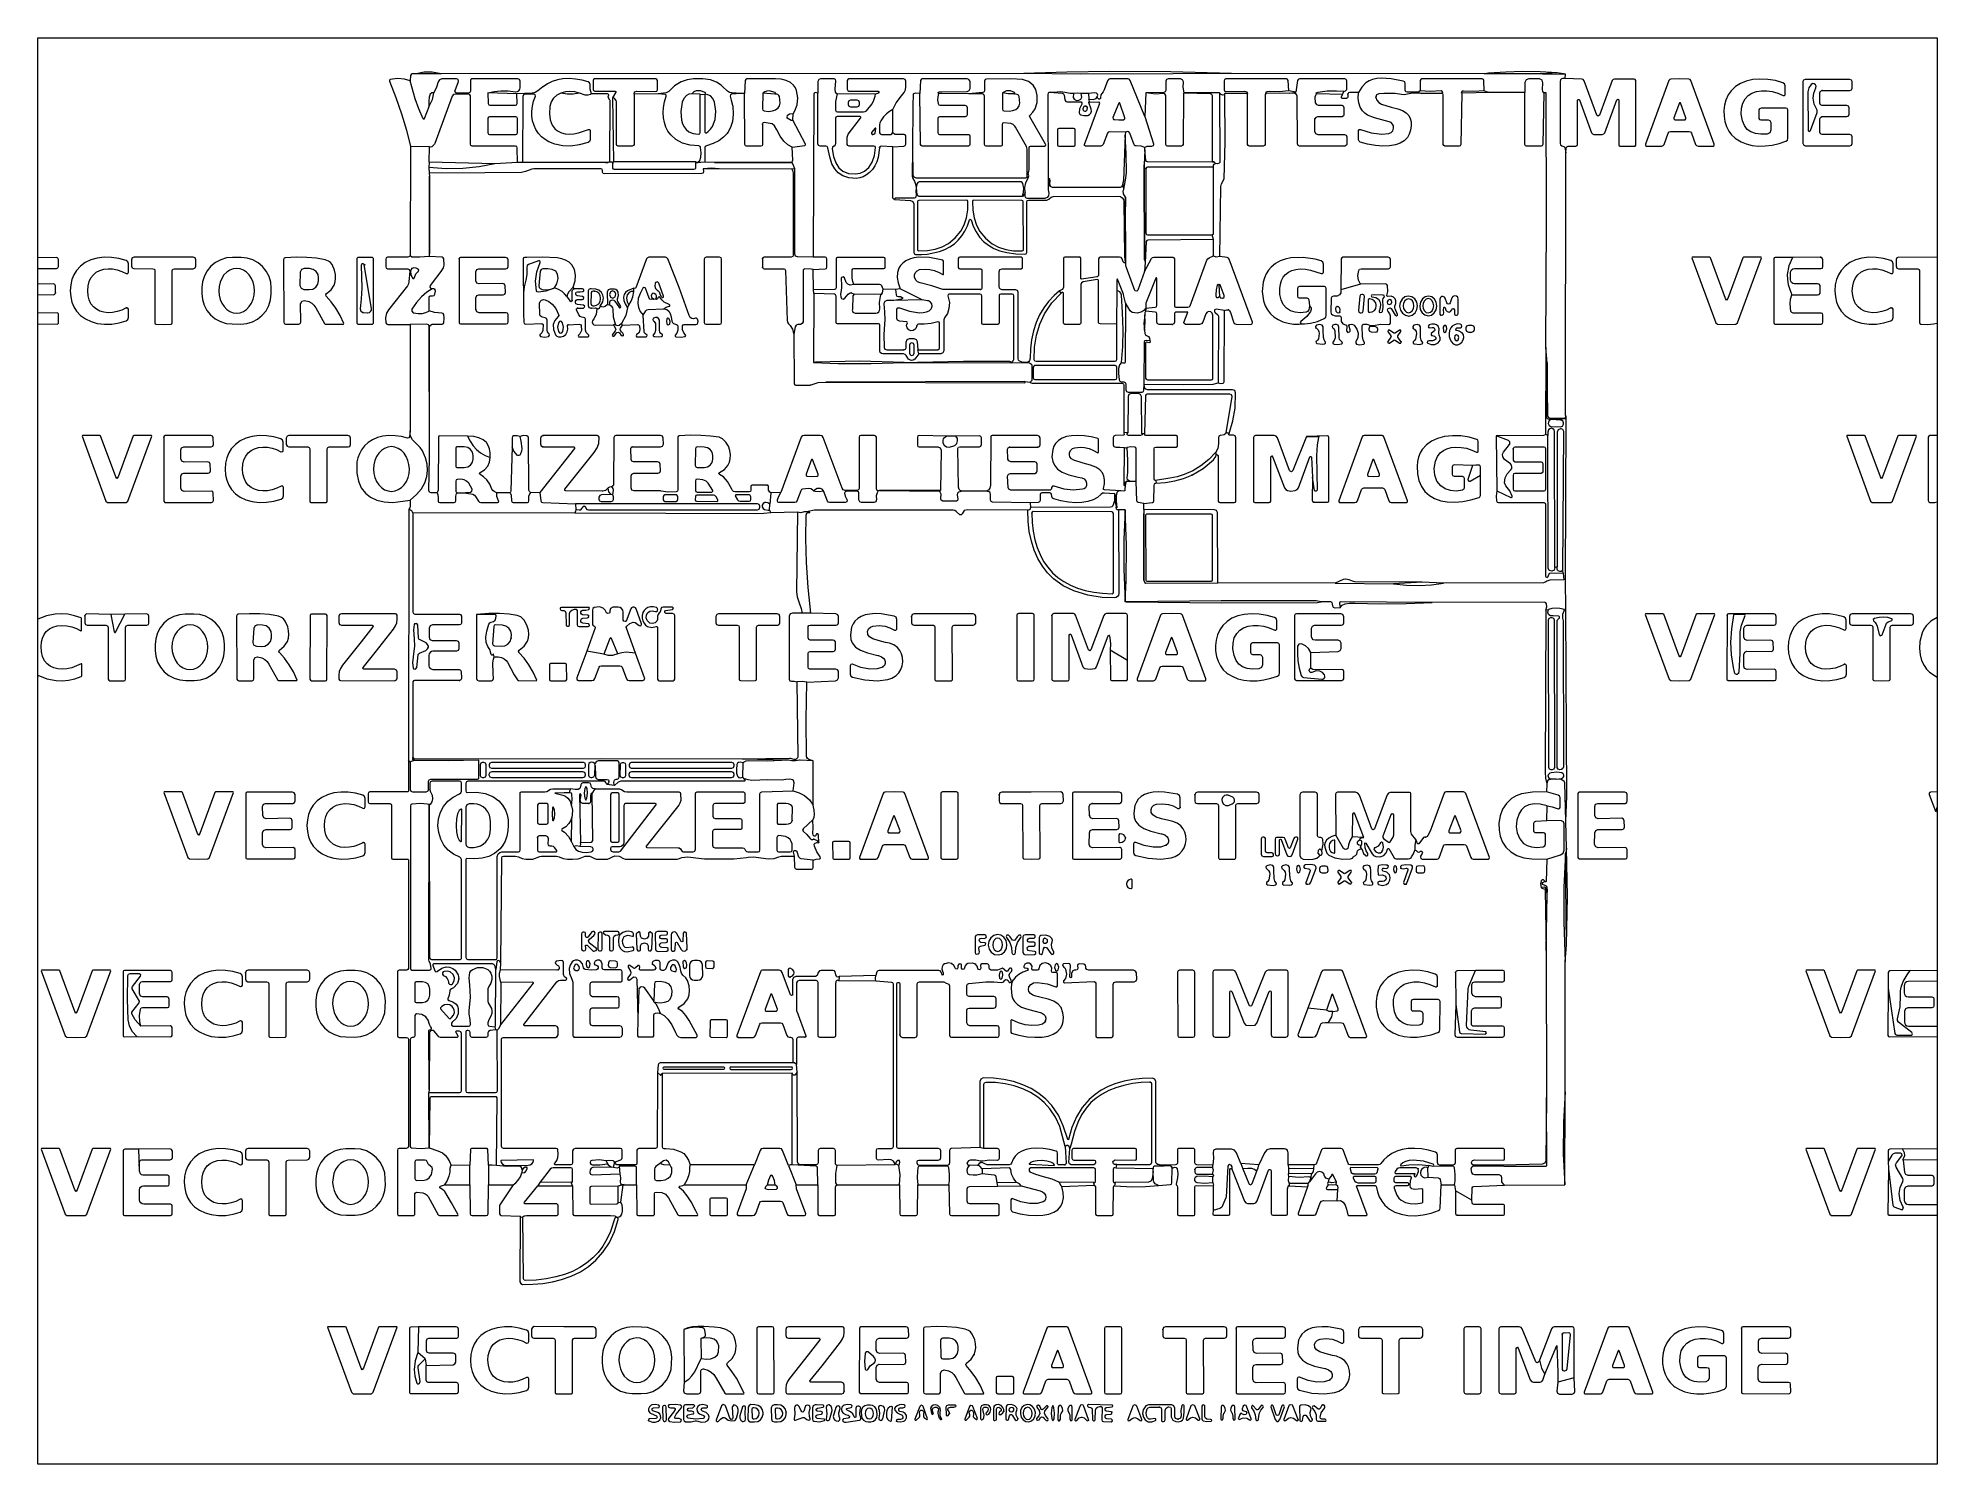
# Model space of a CAD drawing. Extents: x 0 to 650, y 0 to 488.
import ezdxf

# ---------------------------------------------------------------- set-up
doc = ezdxf.new("R2010")
doc.units = 0
doc.linetypes.add('Solid', pattern=[0])
doc.layers.add('Layer 1', color=7, linetype='Solid', lineweight=0)

msp = doc.modelspace()

# ---------------------------------------------------------------- linework, layer by layer
at = {"layer": 'Layer 1', "color": 7, "linetype": 'Solid', "lineweight": 0}
for p, q in [((0, 412.75), (0, 488)), ((0, 488), (650, 488)), ((650, 488), (650, 412.84)), ((0, 403.77), (0, 409.16)), ((0, 393.84), (0, 400.18)), ((0, 289.08), (0, 390.15)), ((650, 390.39), (650, 351.92)), ((650, 329.24), (650, 289.7)), ((0, 0), (0, 269.9)), ((650, 269.26), (650, 229.98)), ((650, 224.82), (650, 168.81)), ((650, 165.19), (650, 149.84)), ((650, 146.26), (650, 107.71)), ((650, 104.13), (650, 88.85)), ((650, 85.17), (650, 0)), ((650, 0), (0, 0))]:
    msp.add_line(p, q, dxfattribs=at)
at = {"layer": 'Layer 1', "color": 8, "linetype": 'Solid', "lineweight": 0}
for p, q in [((127.51, 475.13), (127.44, 473.3)), ((127.68, 475.53), (127.51, 475.13)), ((128.08, 475.7), (127.68, 475.53)), ((129.46, 475.76), (128.08, 475.7)), ((337.48, 475.84), (138.01, 475.73)), ((494.97, 475.79), (408.5, 475.82)), ((522.71, 474.17), (522.85, 475.61)), ((163.95, 468.88), (154.02, 469.2)), ((181.08, 468.78), (178.99, 469.12)), ((183.15, 468.76), (181.08, 468.78)), ((185.37, 469.13), (183.15, 468.76)), ((183.15, 468.76), (183.15, 468.76)), ((194.93, 468.89), (189.49, 468.86)), ((195.18, 468.81), (194.93, 468.89)), ((195.17, 467.82), (195.28, 468.15)), ((195.39, 468.53), (195.18, 468.81)), ((195.28, 468.15), (195.39, 468.53)), ((212.24, 468.86), (204.07, 468.82)), ((241.86, 469.03), (240.54, 469.01)), ((252.18, 468.79), (248.06, 469.1)), ((265.54, 468.75), (265.37, 413.04)), ((265.68, 469.16), (265.54, 468.75)), ((266.13, 469.3), (265.68, 469.16)), ((266.89, 469.13), (266.13, 469.3)), ((286.65, 468.73), (273.49, 468.89)), ((299.61, 468.75), (299.49, 464.9)), ((299.64, 468.89), (299.61, 468.75)), ((300.32, 469.15), (299.64, 468.89)), ((299.64, 468.89), (299.64, 468.89)), ((301.87, 468.98), (300.32, 469.15)), ((318.45, 468.91), (308.26, 468.97)), ((332.11, 468.85), (330.11, 469.23)), ((334.01, 468.87), (332.11, 468.85)), ((345.76, 469.07), (345.62, 468.66)), ((345.62, 468.66), (345.82, 436.06)), ((346.12, 469.31), (345.76, 469.07)), ((346.91, 469.4), (346.12, 469.31)), ((347.76, 469.29), (346.91, 469.4)), ((379.22, 469.23), (378.87, 461.13)), ((413.99, 469.04), (406.21, 469.06)), ((446.16, 467.9), (446.55, 468.7)), ((448.56, 469.2), (448.38, 468.78)), ((448.38, 468.78), (448.38, 468.78)), ((448.38, 468.78), (448.38, 467.8)), ((448.98, 469.37), (448.56, 469.2)), ((452, 469.31), (448.98, 469.37)), ((508.89, 469.33), (497.09, 469.37)), ((516.17, 469.27), (515.39, 469.25)), ((516.27, 468.99), (516.17, 469.27)), ((516.36, 425.51), (516.27, 468.99)), ((195.27, 467.49), (195.17, 467.82)), ((195.77, 466.72), (195.27, 467.49)), ((195.73, 445.97), (195.8, 466.61)), ((195.8, 466.61), (195.77, 466.72)), ((196.61, 467.49), (196.97, 445.67)), ((258.42, 459.86), (258.5, 462.09)), ((292.59, 455.73), (292.59, 463.52)), ((299.49, 464.9), (299.36, 450.04)), ((446.16, 467.56), (446.16, 467.9)), ((446.42, 467.34), (446.16, 467.56)), ((446.51, 467.33), (446.42, 467.34)), ((447.91, 467.33), (446.51, 467.33)), ((448.26, 467.49), (447.91, 467.33)), ((448.38, 467.8), (448.26, 467.49)), ((372.23, 455.75), (372.07, 454.83)), ((127.51, 450.92), (127.37, 413.42)), ((133.93, 445.5), (133.96, 450.8)), ((258.39, 446.19), (258.13, 450.66)), ((292.63, 433.22), (292.64, 450.8)), ((378.85, 449.74), (378.88, 450.58)), ((522.86, 358.97), (522.96, 448.69)), ((194.28, 445.39), (195, 445.36)), ((195, 445.36), (195.5, 445.58)), ((195.5, 445.58), (195.71, 445.86)), ((195.5, 445.58), (195.5, 445.58)), ((195.71, 445.86), (195.73, 445.97)), ((231.54, 445.37), (257.62, 445.37)), ((257.62, 445.37), (257.64, 445.37)), ((257.64, 445.37), (258.19, 445.62)), ((258.19, 445.62), (258.39, 446.19)), ((133.92, 441.78), (134.05, 440.7)), ((292.92, 432.87), (292.63, 433.22)), ((293.21, 432.76), (292.92, 432.87)), ((293.22, 432.75), (293.21, 432.76)), ((516.16, 382.04), (516.36, 425.51)), ((0, 409.16), (0, 412.75)), ((134.03, 414.25), (133.86, 413.9)), ((133.86, 413.9), (133.88, 413.18)), ((378.92, 411.19), (378.76, 408.05)), ((650, 412.84), (650, 390.39)), ((0, 400.18), (0, 403.77)), ((265.46, 401.76), (265.36, 408.77)), ((133.88, 399.28), (134.02, 399.61)), ((133.92, 394.6), (133.88, 399.28)), ((134.02, 399.61), (134.36, 399.75)), ((134.36, 399.75), (135.08, 399.75)), ((135.48, 402.13), (134.96, 402.11)), ((135.08, 399.75), (135.56, 399.91)), ((135.83, 401.98), (135.48, 402.13)), ((135.56, 399.91), (135.85, 400.32)), ((136.04, 401.37), (135.83, 401.98)), ((135.85, 400.32), (136.04, 401.37)), ((180.99, 399.5), (181.99, 398.07)), ((181.99, 398.07), (182.42, 397.86)), ((182.42, 397.86), (182.82, 398.12)), ((182.82, 398.12), (182.88, 398.34)), ((182.88, 401.38), (182.98, 401.75)), ((182.88, 398.34), (182.88, 401.38)), ((182.98, 401.75), (183.26, 402.02)), ((183.26, 402.02), (183.55, 402.18)), ((188.49, 401.92), (188.29, 401.45)), ((188.29, 401.45), (188.29, 396.49)), ((188.96, 402.12), (188.49, 401.92)), ((189.35, 402.12), (188.96, 402.12)), ((189.29, 400.64), (189.25, 397.1)), ((189.25, 397.1), (189.45, 396.6)), ((189.33, 400.87), (189.29, 400.64)), ((189.59, 401.21), (189.33, 400.87)), ((190.94, 402.05), (189.35, 402.12)), ((189.45, 396.6), (189.94, 396.39)), ((190, 401.33), (189.59, 401.21)), ((190.44, 401.33), (190, 401.33)), ((190.38, 396.39), (191.21, 396.56)), ((191.26, 401.14), (190.44, 401.33)), ((191.99, 401.7), (190.94, 402.05)), ((191.21, 396.56), (191.92, 397.06)), ((191.96, 400.62), (191.26, 401.14)), ((191.92, 397.06), (192.39, 397.82)), ((192.42, 399.85), (191.96, 400.62)), ((192.88, 400.88), (191.99, 401.7)), ((192.39, 397.82), (192.57, 398.71)), ((192.39, 396.24), (193.33, 397.71)), ((192.57, 398.95), (192.42, 399.85)), ((192.57, 398.71), (192.57, 398.95)), ((193.37, 400.01), (192.88, 400.88)), ((193.33, 397.71), (193.58, 399.13)), ((193.58, 399.13), (193.37, 400.01)), ((193.58, 399.13), (193.58, 399.13)), ((195.13, 401.78), (194.84, 401.04)), ((194.84, 401.04), (194.9, 396.77)), ((195.86, 402.09), (195.13, 401.78)), ((195.91, 401.09), (195.62, 400.2)), ((195.62, 400.2), (195.97, 399.34)), ((195.71, 397.87), (195.85, 398.06)), ((195.72, 396.61), (195.71, 397.87)), ((195.85, 398.06), (196.23, 398.32)), ((195.87, 402.09), (195.86, 402.09)), ((197.28, 402.09), (195.87, 402.09)), ((196.68, 401.48), (195.91, 401.09)), ((195.97, 399.34), (196.76, 399)), ((196.23, 398.32), (196.68, 398.39)), ((197.47, 401.14), (196.68, 401.48)), ((196.68, 398.39), (197.11, 398.25)), ((196.76, 399), (197.53, 399.39)), ((197.11, 398.25), (197.45, 397.94)), ((197.83, 401.96), (197.28, 402.09)), ((197.45, 397.94), (199, 395.66)), ((197.82, 400.28), (197.47, 401.14)), ((197.53, 399.39), (197.82, 400.28)), ((198.27, 401.6), (197.83, 401.96)), ((198.61, 400.97), (198.27, 401.6)), ((198.32, 398.24), (198.38, 398.71)), ((198.52, 397.81), (198.32, 398.24)), ((198.38, 398.71), (198.72, 399.92)), ((199.46, 396.09), (198.52, 397.81)), ((198.72, 399.92), (198.61, 400.97)), ((198.61, 400.97), (198.61, 400.97)), ((200.6, 400.2), (200.41, 399.28)), ((200.41, 399.28), (200.55, 398.22)), ((200.55, 398.22), (201.02, 397.02)), ((201.04, 400.9), (200.6, 400.2)), ((200.6, 400.2), (200.6, 400.2)), ((200.6, 400.2), (200.6, 400.2)), ((201.02, 397.02), (201.83, 395.69)), ((201.75, 401.5), (201.04, 400.9)), ((201.65, 400.07), (201.43, 398.94)), ((201.43, 398.94), (201.64, 397.66)), ((201.64, 397.66), (202.26, 396.59)), ((202.31, 400.93), (201.65, 400.07)), ((203.95, 402.36), (201.75, 401.5)), ((203, 401.25), (202.31, 400.93)), ((203.91, 401.3), (203, 401.25)), ((265.51, 400.51), (265.47, 376.98)), ((295.6, 398.6), (292.92, 398.21)), ((293.51, 401.9), (293.74, 400.13)), ((293.74, 400.13), (293.98, 399.68)), ((293.98, 399.68), (294.47, 399.52)), ((294.47, 399.52), (295.26, 399.48)), ((295.26, 399.48), (295.79, 399.24)), ((295.88, 398.8), (295.6, 398.6)), ((295.79, 399.24), (295.87, 399.14)), ((295.87, 399.14), (295.88, 398.8)), ((372.18, 397.41), (372.15, 377.16)), ((0, 390.15), (0, 393.84)), ((188.29, 396.49), (188.6, 395.78)), ((188.6, 395.78), (189.32, 395.52)), ((189.32, 395.52), (189.38, 395.53)), ((189.38, 395.53), (190.75, 395.61)), ((189.94, 396.39), (190.38, 396.39)), ((190.75, 395.61), (191.31, 395.38)), ((191.31, 395.38), (191.32, 395.33)), ((198.02, 389.65), (197.64, 390.06)), ((199.72, 390.29), (198.89, 389.59)), ((199, 395.66), (199.1, 395.63)), ((199.1, 395.63), (199.33, 395.73)), ((199.33, 395.73), (199.46, 396.09)), ((378.84, 393.95), (378.81, 393.24)), ((379.09, 394.43), (378.84, 393.95)), ((379.18, 394.5), (379.09, 394.43)), ((379.09, 394.43), (379.09, 394.43)), ((127.42, 389.91), (127.44, 353.55)), ((196.61, 386.57), (196.58, 386.27)), ((196.58, 386.27), (196.72, 385.97)), ((197.56, 387.8), (196.61, 386.57)), ((196.72, 385.97), (196.75, 385.95)), ((196.75, 385.95), (197.08, 385.91)), ((197.01, 389.79), (197.61, 388.79)), ((197.08, 385.91), (197.34, 386.13)), ((197.34, 386.13), (198.05, 387.11)), ((197.74, 388.29), (197.56, 387.8)), ((197.61, 388.79), (197.74, 388.29)), ((198.44, 389.44), (198.02, 389.65)), ((198.05, 387.11), (198.13, 387.2)), ((198.13, 387.2), (198.65, 387.35)), ((198.89, 389.59), (198.44, 389.44)), ((198.65, 387.35), (199.09, 387.05)), ((199.09, 387.05), (199.56, 386.24)), ((199.28, 388.45), (199.33, 388.69)), ((199.34, 387.91), (199.28, 388.45)), ((199.33, 388.69), (200.06, 389.75)), ((199.68, 387.49), (199.34, 387.91)), ((199.56, 386.24), (199.94, 386.02)), ((200.2, 387.02), (199.68, 387.49)), ((199.94, 386.02), (200.32, 386.22)), ((200.39, 386.52), (200.2, 387.02)), ((200.32, 386.22), (200.39, 386.43)), ((200.39, 386.43), (200.39, 386.52)), ((258.75, 386.68), (258.81, 369.77)), ((299.07, 383.68), (298.54, 383.46)), ((299.15, 383.68), (299.07, 383.68)), ((299.68, 383.46), (299.15, 383.68)), ((378.73, 387.99), (378.85, 386.82)), ((378.85, 386.82), (379.03, 386.42)), ((379.03, 386.42), (379.41, 386.2)), ((379.41, 386.2), (380.06, 385.89)), ((380.06, 385.89), (380.06, 385.89)), ((380.06, 385.89), (380.45, 385.32)), ((380.45, 385.32), (380.61, 384.5)), ((298.54, 383.46), (298.31, 382.93)), ((298.31, 382.93), (298.31, 380.11)), ((298.31, 380.11), (298.52, 379.58)), ((298.52, 379.58), (299.05, 379.36)), ((299.05, 379.36), (299.13, 379.36)), ((299.13, 379.36), (299.66, 379.58)), ((299.66, 379.58), (299.89, 380.11)), ((299.89, 382.93), (299.68, 383.46)), ((299.89, 380.11), (299.89, 382.93)), ((372.15, 377.16), (371.96, 376.77)), ((296.49, 376.96), (300.99, 376.95)), ((371.43, 376.7), (370.88, 376.94)), ((371.53, 376.67), (371.43, 376.7)), ((371.96, 376.77), (371.53, 376.67)), ((258.81, 369.77), (258.83, 369.62)), ((258.83, 369.62), (259.03, 369.33)), ((259.03, 369.33), (259.37, 369.21)), ((259.37, 369.21), (264.31, 369.21)), ((264.31, 369.21), (264.45, 369.25)), ((264.45, 369.25), (264.65, 369.34)), ((264.65, 369.34), (267.06, 370.07)), ((264.65, 369.34), (264.65, 369.34)), ((267.06, 370.07), (269.72, 370.22)), ((337.78, 370.43), (339.66, 370.26)), ((650, 351.92), (650, 329.24)), ((133.76, 333.2), (133.96, 344.49)), ((133.98, 332.62), (133.76, 333.2)), ((134.55, 332.37), (133.98, 332.62)), ((136.59, 332.32), (134.55, 332.37)), ((143.79, 332.36), (144.47, 332.3)), ((161.46, 332.3), (157.09, 332.35)), ((171.8, 332.42), (168.73, 332.33)), ((254.25, 332.46), (250.86, 332.34)), ((265.4, 333.07), (266, 332.88)), ((266, 332.88), (267.39, 332.76)), ((267.39, 332.76), (268.88, 333.03)), ((287.98, 333.1), (287.53, 332.99)), ((324.44, 332.94), (316.31, 332.88)), ((371.47, 332.89), (370.6, 333.04)), ((371.95, 333.07), (371.47, 332.89)), ((372.05, 333.49), (371.95, 333.07)), ((371.95, 333.07), (371.95, 333.07)), ((372.1, 334.92), (372.05, 333.49)), ((372.48, 336.2), (372.1, 334.92)), ((372.49, 336.22), (372.48, 336.2)), ((372.48, 336.2), (372.48, 336.2)), ((375.88, 336.22), (373.8, 336.25)), ((127.25, 327.16), (126.91, 326.79)), ((127.44, 327.8), (127.25, 327.16)), ((127.41, 329.89), (127.44, 327.8)), ((183.7, 325.4), (128.36, 325.52)), ((184.03, 328.64), (184.04, 326.57)), ((250.4, 326.47), (250.46, 328.52)), ((260.02, 325.77), (250.81, 325.56)), ((263.66, 325.92), (262.3, 325.84)), ((265.78, 326.36), (263.66, 325.92)), ((266.43, 326.45), (265.78, 326.36)), ((313.24, 326.45), (266.43, 326.45)), ((313.84, 326.31), (313.24, 326.45)), ((314.32, 325.92), (313.84, 326.31)), ((315.51, 324.84), (314.32, 325.92)), ((316.36, 325.16), (316.01, 324.82)), ((316.37, 325.19), (316.36, 325.16)), ((317.04, 326.25), (316.37, 325.19)), ((318.07, 326.51), (317.04, 326.25)), ((338.77, 326.44), (318.07, 326.51)), ((339.62, 328.9), (339.69, 327.34)), ((372.1, 326.48), (369.89, 326.5)), ((378.56, 326.64), (378.54, 328.74)), ((316.01, 324.82), (315.51, 324.84)), ((444.03, 301.49), (403.85, 301.51)), ((515.35, 301.53), (481.12, 301.49)), ((516.16, 301.88), (515.35, 301.53)), ((516.4, 302.11), (516.16, 301.88)), ((517.43, 302.43), (516.4, 302.11)), ((522.31, 302.59), (517.43, 302.43)), ((523, 292.23), (522.82, 302.97)), ((372.41, 295.06), (372.13, 295)), ((442.52, 295.02), (439.23, 295.02)), ((442.56, 295.02), (442.52, 295.02)), ((443, 294.8), (442.56, 295.02)), ((443.14, 294.32), (443, 294.8)), ((443.17, 293.59), (443.14, 294.32)), ((443.45, 293.12), (443.17, 293.59)), ((443.96, 292.88), (443.45, 293.12)), ((445.56, 292.96), (443.96, 292.88)), ((445.74, 293.01), (445.56, 292.96)), ((515.68, 294.9), (477.24, 294.83)), ((516.09, 294.76), (515.68, 294.9)), ((516.32, 294.4), (516.09, 294.76)), ((516.14, 292.19), (516.4, 293.32)), ((516.33, 294.37), (516.32, 294.4)), ((516.4, 293.32), (516.33, 294.37)), ((518.18, 292.73), (516.99, 292.38)), ((519.5, 292.84), (518.18, 292.73)), ((520.93, 292.73), (519.5, 292.84)), ((522.49, 292.38), (520.93, 292.73)), ((0, 269.9), (0, 289.08)), ((650, 289.7), (650, 269.26)), ((265.37, 225.44), (265.35, 240.68)), ((190.72, 239.02), (190.62, 239.73)), ((241.31, 235.03), (241.36, 239.94)), ((243.09, 234.09), (241.52, 234.64)), ((244.29, 233.94), (243.09, 234.09)), ((249.81, 234.13), (244.29, 233.94)), ((254.58, 234.02), (249.81, 234.13)), ((255.97, 234.19), (254.58, 234.02)), ((257.32, 234.37), (255.97, 234.19)), ((258.22, 234.13), (257.32, 234.37)), ((258.55, 233.85), (258.22, 234.13)), ((519.66, 234.32), (517.78, 234.36)), ((197.34, 232.22), (194.75, 232.53)), ((258.54, 230.32), (258.78, 233.16)), ((258.78, 233.16), (258.55, 233.85)), ((516.4, 232.74), (516.38, 230.03)), ((650, 229.98), (650, 224.82)), ((133.85, 225.54), (134.21, 225.67)), ((516.41, 220.2), (516.52, 225.25)), ((265.36, 217.74), (265.24, 220.44)), ((265.26, 215.91), (265.36, 217.74)), ((265.35, 215.23), (265.26, 215.91)), ((265.63, 214.9), (265.35, 215.23)), ((265.96, 214.84), (265.63, 214.9)), ((266.22, 215.07), (265.96, 214.84)), ((266.24, 215.16), (266.22, 215.07)), ((266.49, 215.66), (266.24, 215.16)), ((266.9, 215.65), (266.49, 215.66)), ((267.14, 215.32), (266.9, 215.65)), ((267.27, 212.59), (267.14, 215.32)), ((523.15, 210.7), (522.95, 220.01)), ((258.8, 208.04), (258.92, 204.22)), ((523.15, 177.72), (522.78, 209.05)), ((258.92, 204.22), (259.12, 203.77)), ((259.12, 203.77), (259.57, 203.58)), ((259.57, 203.58), (264.84, 203.58)), ((264.84, 203.58), (265.21, 203.73)), ((265.21, 203.73), (265.37, 204.11)), ((265.37, 204.11), (265.38, 206.63)), ((516.44, 207.01), (516.23, 199.37)), ((515.63, 197.36), (514.46, 197.25)), ((516.02, 197.2), (515.63, 197.36)), ((516.03, 199.22), (515.77, 199.41)), ((516.23, 196.83), (516.02, 197.2)), ((516.1, 199.22), (516.03, 199.22)), ((516.23, 199.37), (516.1, 199.22)), ((516.59, 195.01), (516.23, 196.83)), ((516.25, 175.77), (516.31, 125.47)), ((522.77, 127.4), (522.74, 171.82)), ((650, 168.81), (650, 165.19)), ((650, 149.84), (650, 146.26)), ((133.88, 128.2), (133.76, 127.16)), ((650, 107.71), (650, 104.13)), ((147.82, 102.24), (141.42, 102.19)), ((155.44, 102.31), (154.22, 102.24)), ((156.97, 102.13), (155.44, 102.31)), ((165.76, 100.7), (165.66, 99.67)), ((198.97, 101.92), (199.19, 99.25)), ((213.56, 102.65), (213.16, 103.03)), ((214.24, 102.39), (213.56, 102.65)), ((216.42, 102.25), (214.24, 102.39)), ((245.21, 102.41), (223.27, 102.37)), ((257.56, 102.4), (256.89, 102.19)), ((258.09, 102.36), (257.56, 102.4)), ((293.34, 102.33), (273.47, 102.19)), ((294.61, 102.15), (293.51, 102.71)), ((321.64, 102.23), (318.76, 102.12)), ((323.21, 101.04), (323.21, 99.36)), ((381.75, 100.06), (381.75, 101.06)), ((388.15, 96.18), (388.16, 101.28)), ((475.79, 98.15), (475.77, 101.31)), ((477.45, 101.84), (476.06, 102.16)), ((139.17, 95.54), (147.87, 95.55)), ((154.17, 95.55), (162.67, 95.52)), ((200.28, 95.52), (204.84, 95.53)), ((221.15, 95.55), (242.38, 95.54)), ((252.35, 95.48), (249.57, 95.48)), ((259.55, 95.59), (266.87, 95.54)), ((273.55, 95.55), (294.85, 95.54)), ((301.14, 95.54), (311.77, 95.51)), ((383.57, 95.35), (387.66, 95.65)), ((387.66, 95.65), (388.01, 95.82)), ((388.01, 95.82), (388.15, 96.18)), ((434.55, 94.82), (434.73, 95.24)), ((434.73, 95.24), (434.73, 96.04)), ((441.56, 96.6), (441.35, 96.01)), ((441.35, 96.01), (441.6, 95.52)), ((480.3, 95.58), (484.81, 95.54)), ((502.01, 95.44), (522.64, 95.53))]:
    msp.add_line(p, q, dxfattribs=at)
at = {"layer": 'Layer 1', "color": 254, "linetype": 'Solid', "lineweight": 0}
for p, q in [((132.2, 476.25), (129.46, 475.76)), ((134.9, 476.27), (132.2, 476.25)), ((138.01, 475.73), (134.9, 476.27)), ((352.19, 476.32), (337.48, 475.84)), ((366.91, 476.55), (352.19, 476.32)), ((387.7, 476.43), (366.91, 476.55)), ((366.91, 476.55), (366.91, 476.55)), ((408.5, 475.82), (387.7, 476.43)), ((496.52, 475.94), (494.97, 475.79)), ((502.37, 476.33), (496.52, 475.94)), ((496.52, 475.94), (496.52, 475.94)), ((508.24, 476.49), (502.37, 476.33)), ((514.13, 476.41), (508.24, 476.49)), ((520.04, 476.09), (514.13, 476.41)), ((401.31, 468.85), (392.1, 469.07)), ((401.78, 468.65), (401.31, 468.85)), ((401.98, 468.18), (401.78, 468.65)), ((402.02, 445.45), (401.98, 468.18)), ((233.17, 443.18), (227.69, 443.23)), ((134.03, 414.25), (134.05, 440.7)), ((300.72, 435.55), (300.76, 434.45)), ((345.98, 439.76), (345.82, 436.06)), ((346.01, 439.86), (345.98, 439.76)), ((346.33, 439.81), (346.01, 439.86)), ((346.3, 437.94), (346.32, 438.06)), ((346.53, 437.21), (346.3, 437.94)), ((346.32, 438.06), (346.46, 439.03)), ((346.46, 439.03), (346.33, 439.81)), ((347.23, 436.89), (346.53, 437.21)), ((370.44, 436.89), (347.23, 436.89)), ((370.85, 437.03), (370.44, 436.89)), ((371.09, 437.39), (370.85, 437.03)), ((371.6, 439.13), (371.09, 437.39)), ((293.22, 432.75), (298.62, 432.39)), ((298.62, 432.39), (299.41, 432.02)), ((299.41, 432.02), (299.73, 431.21)), ((299.73, 431.21), (299.73, 414.67)), ((300.76, 434.45), (301.06, 434.06)), ((301.06, 434.06), (301.53, 433.91)), ((301.09, 431.96), (301.06, 415.65)), ((301.21, 432.22), (301.09, 432)), ((301.09, 432), (301.09, 431.96)), ((301.5, 432.38), (301.21, 432.22)), ((317.82, 432.5), (301.5, 432.38)), ((301.53, 433.91), (336.99, 433.9)), ((317.81, 426.48), (318.24, 429.14)), ((318.16, 432.37), (317.82, 432.5)), ((318.31, 432.03), (318.16, 432.37)), ((318.24, 429.14), (318.31, 432.03)), ((320.03, 432.33), (319.88, 431.99)), ((319.88, 431.99), (319.97, 429.08)), ((319.97, 429.08), (320.42, 426.41)), ((320.37, 432.46), (320.03, 432.33)), ((336.77, 432.44), (320.37, 432.46)), ((337.07, 432.28), (336.77, 432.44)), ((337.19, 432.05), (337.07, 432.28)), ((337.2, 432.02), (337.19, 432.05)), ((337.31, 415.62), (337.2, 432.02)), ((338.41, 431.86), (338.61, 432.33)), ((338.41, 414.59), (338.41, 431.86)), ((338.61, 432.33), (339.09, 432.53)), ((339.09, 432.53), (345.26, 432.53)), ((345.26, 432.53), (346.03, 432.87)), ((346.03, 432.87), (346.82, 433.57)), ((346.82, 433.57), (347.52, 433.8)), ((347.52, 433.8), (369.84, 433.88)), ((369.84, 433.88), (370.55, 433.74)), ((370.55, 433.74), (371.15, 433.34)), ((371.15, 433.34), (371.55, 432.75)), ((371.55, 432.75), (371.7, 432.04)), ((371.7, 432.04), (371.87, 413.19)), ((315.85, 421.87), (317.01, 424.05)), ((317.01, 424.05), (317.81, 426.48)), ((317.29, 421.92), (318.14, 423.75)), ((318.14, 423.75), (318.79, 425.78)), ((318.79, 425.78), (319.1, 426.02)), ((319.1, 426.02), (319.41, 425.78)), ((319.41, 425.78), (320.15, 423.59)), ((320.15, 423.59), (321.11, 421.63)), ((320.42, 426.41), (321.23, 423.98)), ((321.23, 423.98), (322.41, 421.78)), ((307.09, 415.7), (309.51, 416.51)), ((309.51, 416.51), (311.69, 417.68)), ((310.41, 415.67), (312.12, 416.55)), ((311.69, 417.68), (313.98, 419.56)), ((311.69, 417.68), (311.69, 417.68)), ((312.12, 416.55), (313.65, 417.59)), ((313.65, 417.59), (315.01, 418.81)), ((313.98, 419.56), (315.85, 421.87)), ((315.01, 418.81), (316.25, 420.27)), ((315.01, 418.81), (315.01, 418.81)), ((315.01, 418.81), (315.01, 418.81)), ((316.25, 420.27), (317.29, 421.92)), ((321.11, 421.63), (322.27, 419.89)), ((322.27, 419.89), (323.65, 418.38)), ((322.41, 421.78), (324.3, 419.48)), ((323.65, 418.38), (323.65, 418.38)), ((323.65, 418.38), (325.29, 417.06)), ((324.3, 419.48), (326.62, 417.6)), ((325.29, 417.06), (327.16, 415.98)), ((326.62, 417.6), (326.62, 417.6)), ((326.62, 417.6), (328.82, 416.43)), ((328.82, 416.43), (331.26, 415.63)), ((299.73, 414.67), (299.92, 414.17)), ((299.92, 414.17), (300.4, 413.93)), ((300.4, 413.93), (302.36, 413.88)), ((301.06, 415.65), (301.2, 415.31)), ((301.2, 415.31), (301.53, 415.16)), ((301.53, 415.16), (304.43, 415.25)), ((302.36, 413.88), (304.37, 414.04)), ((304.37, 414.04), (308.53, 414.97)), ((304.43, 415.25), (307.09, 415.7)), ((308.53, 414.97), (310.41, 415.67)), ((327.16, 415.98), (329.25, 415.14)), ((329.25, 415.14), (331.57, 414.54)), ((331.26, 415.63), (333.93, 415.19)), ((331.57, 414.54), (334.65, 414.1)), ((333.93, 415.19), (336.84, 415.12)), ((334.65, 414.1), (337.83, 413.99)), ((336.84, 415.12), (337.18, 415.27)), ((337.18, 415.27), (337.31, 415.62)), ((337.83, 413.99), (338.24, 414.17)), ((338.24, 414.17), (338.41, 414.59)), ((183.55, 402.18), (183.22, 402.7)), ((302.69, 398.38), (292.92, 398.21)), ((295.07, 402.14), (293.51, 401.9)), ((345.87, 397.88), (344.23, 395.67)), ((344.5, 393.6), (347.01, 397.32)), ((347.77, 399.91), (345.87, 397.88)), ((347.01, 397.32), (350.2, 400.67)), ((349.66, 401.52), (347.77, 399.91)), ((369.89, 401.4), (369.27, 401.51)), ((370.35, 401.13), (369.89, 401.4)), ((370.68, 400.66), (370.35, 401.13)), ((370.35, 401.13), (370.35, 401.13)), ((370.35, 401.13), (370.35, 401.13)), ((370.83, 400.02), (370.68, 400.66)), ((371.25, 394.01), (370.83, 400.02)), ((341.67, 390.61), (340.74, 387.73)), ((342.81, 393.21), (341.67, 390.61)), ((341.75, 386.28), (342.88, 390.08)), ((344.23, 395.67), (342.81, 393.21)), ((342.88, 390.08), (344.5, 393.6)), ((344.5, 393.6), (344.5, 393.6)), ((344.5, 393.6), (344.5, 393.6)), ((369.11, 390.04), (369.11, 377.81)), ((371.4, 388.16), (371.25, 394.01)), ((340.1, 384.76), (339.72, 381.61)), ((340.74, 387.73), (340.1, 384.76)), ((341.14, 382.21), (341.75, 386.28)), ((371.28, 382.47), (371.4, 388.16)), ((339.13, 377.28), (338.72, 377.06)), ((339.42, 377.59), (339.13, 377.28)), ((339.62, 378.43), (339.42, 377.59)), ((339.72, 381.61), (339.62, 378.43)), ((341.02, 377.85), (341.14, 382.21)), ((341.2, 377.45), (341.02, 377.85)), ((341.61, 377.28), (341.2, 377.45)), ((368.57, 377.28), (341.61, 377.28)), ((368.95, 377.44), (368.57, 377.28)), ((369.11, 377.81), (368.95, 377.44)), ((370.88, 376.94), (371.28, 382.47)), ((516.16, 382.04), (516, 352.46)), ((340.82, 375.74), (340.65, 375.34)), ((340.65, 375.34), (340.65, 371.68)), ((340.65, 371.68), (340.82, 371.28)), ((341.22, 375.91), (340.82, 375.74)), ((340.82, 371.28), (341.22, 371.11)), ((368.72, 375.91), (341.22, 375.91)), ((341.22, 371.11), (368.72, 371.11)), ((369.12, 375.74), (368.72, 375.91)), ((368.72, 371.11), (369.12, 371.28)), ((369.29, 375.34), (369.12, 375.74)), ((369.12, 371.28), (369.29, 371.68)), ((369.29, 371.68), (369.29, 375.34)), ((339.66, 370.26), (339.95, 369.98)), ((339.95, 369.98), (340.31, 369.89)), ((340.31, 369.89), (371.02, 369.85)), ((371.02, 369.85), (371.5, 369.66)), ((371.5, 369.66), (371.7, 369.18)), ((371.7, 369.18), (371.7, 369.18)), ((371.7, 369.18), (371.72, 352.98)), ((373.11, 365.29), (372.99, 352.88)), ((373.42, 366.01), (373.11, 365.29)), ((374.14, 366.31), (373.42, 366.01)), ((376.68, 366.31), (374.14, 366.31)), ((377.41, 366.01), (376.68, 366.31)), ((377.72, 365.29), (377.41, 366.01)), ((377.83, 352.56), (377.72, 365.29)), ((378.67, 368.73), (378.68, 368.79)), ((378.96, 367.96), (378.67, 368.73)), ((378.68, 368.79), (378.76, 369.51)), ((379.12, 365.66), (378.72, 352.5)), ((379.72, 367.63), (378.96, 367.96)), ((379.27, 365.99), (379.12, 365.66)), ((379.61, 366.13), (379.27, 365.99)), ((407.92, 366.13), (379.61, 366.13)), ((408.83, 367.63), (379.72, 367.63)), ((406.67, 353), (408.69, 365.22)), ((408.5, 365.88), (407.92, 366.13)), ((408.7, 365.29), (408.5, 365.88)), ((408.69, 365.22), (408.7, 365.29)), ((409.6, 367.32), (408.83, 367.63)), ((409.94, 366.56), (409.6, 367.32)), ((409.76, 361.35), (409.94, 366.56)), ((409.01, 356.99), (409.76, 361.35)), ((409.76, 361.35), (409.76, 361.35)), ((522.82, 302.97), (523.12, 358)), ((523.07, 358.34), (522.86, 358.97)), ((523.12, 358), (523.07, 358.34)), ((407.71, 352.68), (409.01, 356.99)), ((517.03, 353.9), (516.76, 353.07)), ((516.76, 353.07), (516.8, 351.96)), ((516.97, 356.49), (516.95, 356.07)), ((516.95, 356.07), (517.2, 355.39)), ((517.28, 357.15), (516.97, 356.49)), ((517.44, 354.29), (517.03, 353.9)), ((517.2, 355.39), (517.86, 355.08)), ((517.97, 357.4), (517.28, 357.15)), ((517.99, 354.43), (517.44, 354.29)), ((517.86, 355.08), (521.11, 354.92)), ((521.22, 357.24), (517.97, 357.4)), ((518.55, 354.27), (517.99, 354.43)), ((518.95, 353.87), (518.55, 354.27)), ((519.1, 353.31), (518.95, 353.87)), ((519.17, 306.8), (519.1, 353.31)), ((520.01, 353.15), (519.98, 307.03)), ((520.33, 353.91), (520.01, 353.15)), ((521.08, 354.22), (520.33, 353.91)), ((521.37, 354.22), (521.08, 354.22)), ((521.11, 354.92), (521.8, 355.17)), ((521.88, 356.93), (521.22, 357.24)), ((521.97, 353.97), (521.37, 354.22)), ((521.8, 355.17), (522.11, 355.83)), ((522.13, 356.25), (521.88, 356.93)), ((522.22, 353.37), (521.97, 353.97)), ((521.97, 305.75), (522.22, 353.37)), ((522.11, 355.83), (522.13, 356.25)), ((371.76, 347.83), (371.72, 334.96)), ((373.09, 343.58), (372.79, 347.85)), ((403.19, 346.23), (400.71, 343.7)), ((402.36, 343.64), (403.15, 344.81)), ((403.15, 344.81), (403.3, 345.45)), ((372.84, 337.51), (373, 339.34)), ((373, 339.34), (373.09, 343.58)), ((373, 339.34), (373, 339.34)), ((392.36, 338.59), (389.92, 337.85)), ((392.09, 337.25), (394.93, 338.42)), ((395.29, 339.88), (392.36, 338.59)), ((392.36, 338.59), (392.36, 338.59)), ((394.93, 338.42), (398.81, 340.69)), ((394.93, 338.42), (394.93, 338.42)), ((398.07, 341.59), (395.29, 339.88)), ((400.71, 343.7), (398.07, 341.59)), ((398.81, 340.69), (402.36, 343.64)), ((308.93, 333.12), (287.98, 333.1)), ((368.6, 332.03), (368.42, 329.6)), ((371.72, 334.96), (371.72, 334.96)), ((371.72, 334.96), (371.88, 334.82)), ((371.88, 334.82), (371.89, 334.82)), ((371.89, 334.82), (372.02, 334.98)), ((371.89, 334.82), (371.89, 334.82)), ((372.01, 335.61), (372.22, 336.04)), ((372.02, 334.98), (372.01, 335.61)), ((372.22, 336.04), (372.49, 336.22)), ((372.22, 336.04), (372.22, 336.04)), ((372.97, 336.79), (372.84, 337.51)), ((373.8, 336.25), (372.97, 336.79)), ((387.38, 337.37), (382.5, 336.59)), ((382.64, 335.66), (385.94, 335.87)), ((385.94, 335.87), (389.09, 336.41)), ((389.92, 337.85), (387.38, 337.37)), ((389.09, 336.41), (392.09, 337.25)), ((260.02, 325.77), (259.66, 298.46)), ((264.19, 325.75), (262.3, 325.84)), ((262.92, 324.75), (263.18, 325.42)), ((263.18, 325.42), (263.59, 325.62)), ((263.59, 325.62), (264.19, 325.62)), ((264.24, 325.68), (264.19, 325.75)), ((264.19, 325.75), (264.19, 325.75)), ((264.19, 325.62), (264.23, 325.65)), ((264.23, 325.65), (264.24, 325.68)), ((338.9, 322.68), (338.77, 326.44)), ((367.15, 327.4), (339.69, 327.34)), ((340.31, 325.78), (340.17, 325.44)), ((340.17, 325.44), (340.17, 325.44)), ((340.17, 325.44), (340.31, 322.23)), ((340.65, 325.92), (340.31, 325.78)), ((367.58, 325.83), (340.65, 325.92)), ((367.58, 327.52), (367.15, 327.4)), ((367.88, 327.85), (367.58, 327.52)), ((367.93, 325.6), (367.58, 325.83)), ((368.42, 329.6), (367.88, 327.85)), ((368.16, 325.25), (367.93, 325.6)), ((368.1, 298.31), (368.16, 325.25)), ((369.89, 326.5), (369.92, 297.92)), ((262.78, 316.77), (262.92, 324.75)), ((339.31, 319.17), (338.9, 322.68)), ((340.03, 315.76), (339.31, 319.17)), ((340.31, 322.23), (340.66, 319.22)), ((340.66, 319.22), (341.25, 316.28)), ((263.01, 308.51), (262.78, 316.77)), ((341.01, 312.68), (340.03, 315.76)), ((342.24, 309.87), (341.01, 312.68)), ((341.25, 316.28), (342.03, 313.63)), ((342.03, 313.63), (343, 311.19)), ((263.6, 299.97), (263.01, 308.51)), ((343.78, 307.24), (342.24, 309.87)), ((343, 311.19), (344.22, 308.9)), ((345.55, 304.95), (343.78, 307.24)), ((344.22, 308.9), (345.6, 306.87)), ((345.6, 306.87), (347.23, 305.01)), ((264.55, 291.15), (263.6, 299.97)), ((347.63, 302.88), (345.55, 304.95)), ((347.23, 305.01), (349.08, 303.37)), ((350.88, 300.54), (347.63, 302.88)), ((349.08, 303.37), (351.1, 301.97)), ((354.54, 298.8), (350.88, 300.54)), ((351.1, 301.97), (353.39, 300.75)), ((353.39, 300.75), (355.82, 299.76)), ((355.82, 299.76), (358.47, 298.96)), ((522.02, 304.84), (522.31, 302.59)), ((259.66, 298.46), (259.85, 296.79)), ((259.85, 296.79), (260.53, 294.71)), ((260.53, 294.71), (261.19, 292.79)), ((261.19, 292.79), (261.51, 291.17)), ((359.36, 297.33), (354.54, 298.8)), ((358.47, 298.96), (361.41, 298.36)), ((364.23, 296.55), (359.36, 297.33)), ((361.41, 298.36), (364.41, 297.99)), ((368.47, 296.43), (364.23, 296.55)), ((364.41, 297.99), (367.62, 297.84)), ((367.62, 297.84), (367.63, 297.84)), ((367.63, 297.84), (367.96, 297.97)), ((367.96, 297.97), (368.1, 298.31)), ((369.03, 296.55), (368.47, 296.43)), ((369.5, 296.88), (369.03, 296.55)), ((369.81, 297.36), (369.5, 296.88)), ((369.92, 297.92), (369.81, 297.36)), ((445.74, 293.01), (445.82, 293.18)), ((445.82, 293.18), (446.44, 293.85)), ((446.44, 293.85), (447.46, 294.31)), ((447.46, 294.31), (448.9, 294.55)), ((448.9, 294.55), (450.75, 294.57)), ((450.75, 294.57), (459.37, 294.36)), ((459.37, 294.36), (468.3, 294.45)), ((468.3, 294.45), (477.24, 294.83)), ((516.14, 292.19), (515.88, 236.75)), ((516.84, 291.39), (516.99, 292.38)), ((517.03, 290.7), (516.84, 291.39)), ((517.11, 289.36), (516.89, 288.81)), ((516.89, 288.81), (516.97, 238.47)), ((517.11, 290.6), (517.03, 290.7)), ((517.69, 290.28), (517.11, 290.6)), ((517.66, 289.59), (517.11, 289.36)), ((518.28, 289.59), (517.66, 289.59)), ((518.59, 290.24), (517.69, 290.28)), ((518.84, 289.36), (518.28, 289.59)), ((520.51, 290.11), (518.59, 290.24)), ((519.07, 288.81), (518.84, 289.36)), ((519.15, 238.47), (519.07, 288.81)), ((519.99, 288.52), (520.1, 288.94)), ((519.99, 238.34), (519.99, 288.52)), ((520.1, 288.94), (520.4, 289.26)), ((520.4, 289.26), (520.63, 289.42)), ((520.77, 289.87), (520.51, 290.11)), ((520.63, 289.42), (520.73, 289.51)), ((520.73, 289.51), (520.77, 289.87)), ((522.49, 292.38), (521.83, 290.72)), ((521.83, 290.72), (521.85, 289.44)), ((521.85, 289.44), (522.05, 288.5)), ((522.05, 288.5), (522.13, 238.53)), ((523.34, 228.5), (523, 292.23)), ((259.77, 267.69), (260.1, 242.06)), ((262.94, 254.74), (263.17, 267.52)), ((263.1, 241.99), (262.94, 254.74)), ((257.23, 241.45), (241.04, 241.26)), ((257.53, 241.45), (257.23, 241.45)), ((258.81, 241.14), (257.53, 241.45)), ((259.35, 241.07), (258.81, 241.14)), ((259.98, 241.61), (259.35, 241.07)), ((260.1, 242.06), (259.98, 241.61)), ((263.13, 241.81), (263.1, 241.99)), ((263.34, 241.44), (263.13, 241.81)), ((263.13, 241.81), (263.13, 241.81)), ((263.79, 241.12), (263.34, 241.44)), ((265.35, 240.68), (263.79, 241.12)), ((515.88, 236.75), (516.01, 234.71)), ((516.01, 234.71), (516.4, 232.74)), ((516.98, 235.99), (516.8, 235.56)), ((516.8, 235.56), (516.8, 235.56)), ((516.8, 235.56), (517.03, 234.97)), ((516.97, 238.47), (517.2, 237.92)), ((517.46, 236.4), (516.98, 235.99)), ((517.03, 234.97), (517.78, 234.36)), ((517.2, 237.92), (517.76, 237.69)), ((517.92, 236.57), (517.46, 236.4)), ((517.76, 237.69), (518.38, 237.69)), ((519.88, 236.74), (517.92, 236.57)), ((518.38, 237.69), (518.93, 237.92)), ((518.93, 237.92), (519.15, 238.47)), ((519.66, 234.32), (521.42, 234.55)), ((521.57, 236.49), (519.88, 236.74)), ((519.99, 238.28), (519.99, 238.34)), ((520.27, 237.76), (519.99, 238.28)), ((520.85, 237.61), (520.27, 237.76)), ((521.43, 237.71), (520.85, 237.61)), ((521.42, 234.55), (521.94, 234.78)), ((521.93, 237.99), (521.43, 237.71)), ((522.02, 236.21), (521.57, 236.49)), ((522.13, 238.53), (521.93, 237.99)), ((521.94, 234.78), (522.23, 235.22)), ((522.26, 235.74), (522.02, 236.21)), ((522.23, 235.22), (522.26, 235.74)), ((522.95, 220.01), (523.34, 228.5)), ((523.5, 194.18), (523.15, 210.7)), ((514.46, 197.25), (514.71, 197.08)), ((514.71, 197.08), (515.46, 196.86)), ((515.46, 196.86), (515.73, 196.73)), ((515.73, 196.73), (515.84, 196.45)), ((515.84, 196.45), (516.25, 175.77)), ((523.15, 177.72), (523.5, 194.18)), ((286.77, 165.29), (274.14, 165.34)), ((286.75, 167.2), (274.2, 166.87)), ((322.34, 130.93), (322.33, 109.08)), ((322.68, 131.75), (322.34, 130.93)), ((323.5, 132.1), (322.68, 131.75)), ((327.08, 132.02), (323.5, 132.1)), ((323.89, 130.36), (323.67, 129.83)), ((324.41, 130.59), (323.89, 130.36)), ((327.74, 130.53), (324.41, 130.59)), ((330.6, 131.61), (327.08, 132.02)), ((331.02, 130.15), (327.74, 130.53)), ((333.92, 130.88), (330.6, 131.61)), ((334.11, 129.45), (331.02, 130.15)), ((337.1, 129.81), (333.92, 130.88)), ((368.92, 130.16), (366.35, 129.14)), ((371.75, 130.99), (368.92, 130.16)), ((374.61, 130.17), (371.66, 129.57)), ((374.75, 131.57), (371.75, 130.99)), ((377.65, 130.54), (374.61, 130.17)), ((377.99, 131.94), (374.75, 131.57)), ((380.66, 130.66), (377.65, 130.54)), ((381.37, 132.08), (377.99, 131.94)), ((381.09, 130.49), (380.66, 130.66)), ((380.66, 130.66), (380.66, 130.66)), ((381.26, 130.06), (381.09, 130.49)), ((381.26, 103.25), (381.26, 130.06)), ((382.24, 131.73), (381.37, 132.08)), ((382.6, 130.86), (382.24, 131.73)), ((382.6, 103.34), (382.6, 130.86)), ((382.6, 130.86), (382.6, 130.86)), ((323.67, 129.83), (323.6, 108.14)), ((337.08, 128.43), (334.11, 129.45)), ((339.75, 127.14), (337.08, 128.43)), ((339.95, 128.47), (337.1, 129.81)), ((342.22, 125.55), (339.75, 127.14)), ((342.6, 126.81), (339.95, 128.47)), ((344.4, 123.73), (342.22, 125.55)), ((344.93, 124.9), (342.6, 126.81)), ((346.34, 121.6), (344.4, 123.73)), ((347.02, 122.68), (344.93, 124.9)), ((359.84, 124.73), (357.44, 122)), ((360.39, 123.66), (358.75, 121.81)), ((361.8, 126.42), (359.84, 124.73)), ((362.21, 125.24), (360.39, 123.66)), ((363.95, 127.88), (361.8, 126.42)), ((364.22, 126.6), (362.21, 125.24)), ((366.35, 129.14), (363.95, 127.88)), ((366.53, 127.81), (364.22, 126.6)), ((368.98, 128.78), (366.53, 127.81)), ((371.66, 129.57), (368.98, 128.78)), ((516.31, 125.47), (516.08, 103.76)), ((348.25, 118.75), (346.34, 121.6)), ((349.28, 119.36), (347.02, 122.68)), ((349.75, 115.47), (348.25, 118.75)), ((350.95, 115.7), (349.28, 119.36)), ((355.43, 118.78), (353.87, 115.17)), ((357.44, 122), (355.43, 118.78)), ((357.2, 119.49), (355.92, 116.88)), ((358.75, 121.81), (357.2, 119.49)), ((351.62, 108.65), (349.75, 115.47)), ((352.48, 111.04), (350.95, 115.7)), ((352.69, 110.99), (352.48, 111.04)), ((352.72, 111.05), (352.69, 110.99)), ((353.87, 115.17), (352.72, 111.05)), ((354.8, 113.79), (353.59, 109.47)), ((355.92, 116.88), (354.8, 113.79)), ((322.33, 109.08), (322.42, 108.67)), ((322.42, 108.67), (322.7, 108.37)), ((353.59, 109.47), (353.18, 107.96)), ((381.75, 101.06), (369.04, 101.24)), ((369.22, 102.47), (380.55, 102.53)), ((380.55, 102.53), (381.05, 102.74)), ((381.37, 97.54), (380.95, 96.76)), ((381.05, 102.74), (381.26, 103.25)), ((381.75, 100.06), (381.37, 97.54)), ((382.73, 102.91), (382.6, 103.34)), ((383.07, 102.63), (382.73, 102.91)), ((383.15, 102.6), (383.07, 102.63)), ((384.26, 102.3), (383.15, 102.6)), ((385.47, 102.26), (384.26, 102.3)), ((417.85, 102.41), (411.68, 102.85)), ((414.08, 101.18), (412.39, 100.98)), ((415.42, 101.12), (414.08, 101.18)), ((416.43, 100.82), (415.42, 101.12)), ((417.09, 100.27), (416.43, 100.82)), ((417.14, 100.2), (417.09, 100.27)), ((417.09, 100.27), (417.09, 100.27)), ((436.85, 102.36), (427.93, 102.4)), ((435.95, 99.28), (427.97, 99.4)), ((431.65, 98.1), (427.98, 98.35)), ((436.69, 101.03), (428.01, 101.09)), ((435.01, 98.22), (431.65, 98.1)), ((435.46, 98.14), (435.01, 98.22)), ((435.6, 97.98), (435.46, 98.14)), ((435.63, 97.71), (435.6, 97.98)), ((514.89, 102.56), (501.54, 102.31)), ((515.73, 102.92), (514.89, 102.56)), ((516.08, 103.76), (515.73, 102.92)), ((171.08, 95.18), (183, 95.22)), ((182.46, 96.42), (171.81, 96.38)), ((198.57, 89.53), (198.58, 95.03)), ((199.48, 89.58), (200.28, 95.52)), ((334.98, 96.32), (328.21, 96.23)), ((328.47, 95.04), (336.58, 95.15)), ((361.45, 96.34), (349.49, 96.4)), ((350.46, 94.94), (361.54, 95.48)), ((368.51, 95.23), (374.67, 94.88)), ((380.12, 96.44), (368.73, 96.34)), ((374.67, 94.88), (379.12, 94.97)), ((374.67, 94.88), (374.67, 94.88)), ((379.12, 94.97), (383.57, 95.35)), ((380.95, 96.76), (380.12, 96.44)), ((434.73, 96.04), (428.2, 95.99)), ((428.21, 95.2), (434.55, 94.82)), ((442.71, 96.25), (441.56, 96.6)), ((443.01, 95.37), (441.6, 95.52)), ((444.4, 96.5), (442.71, 96.25)), ((444.34, 95.58), (443.01, 95.37)), ((165.02, 84.84), (164.98, 62.3)), ((166.21, 63.38), (165.97, 84.47)), ((195.93, 79.56), (194.72, 76.95)), ((195.58, 75.84), (197.3, 79.53)), ((197.48, 84.14), (195.93, 79.56)), ((197.3, 79.53), (198.62, 83.63)), ((197.66, 84.34), (197.48, 84.14)), ((197.48, 84.14), (197.48, 84.14)), ((197.92, 84.35), (197.66, 84.34)), ((198.32, 84.2), (197.92, 84.35)), ((198.58, 83.97), (198.32, 84.2)), ((198.62, 83.63), (198.58, 83.97)), ((191.69, 72.43), (189.89, 70.52)), ((190.93, 69.72), (193.45, 72.57)), ((193.32, 74.6), (191.69, 72.43)), ((194.72, 76.95), (193.32, 74.6)), ((193.45, 72.57), (195.58, 75.84)), ((182.93, 65.9), (180.22, 64.85)), ((182.55, 64.29), (185.64, 65.79)), ((185.48, 67.21), (182.93, 65.9)), ((187.77, 68.73), (185.48, 67.21)), ((185.64, 65.79), (188.43, 67.6)), ((189.89, 70.52), (187.77, 68.73)), ((188.43, 67.6), (190.93, 69.72)), ((190.93, 69.72), (190.93, 69.72)), ((190.93, 69.72), (190.93, 69.72)), ((190.93, 69.72), (190.93, 69.72)), ((190.93, 69.72), (190.93, 69.72)), ((164.98, 62.3), (165.22, 61.73)), ((165.22, 61.73), (165.79, 61.48)), ((165.79, 61.48), (169.41, 61.53)), ((166.46, 62.89), (166.21, 63.38)), ((166.84, 62.77), (166.46, 62.89)), ((170.57, 62.96), (166.84, 62.77)), ((169.41, 61.53), (172.85, 61.82)), ((173.98, 63.36), (170.57, 62.96)), ((172.85, 61.82), (176.1, 62.34)), ((177.27, 64), (173.98, 63.36)), ((176.1, 62.34), (179.16, 63.1)), ((180.22, 64.85), (177.27, 64)), ((179.16, 63.1), (182.55, 64.29)), ((209.26, 19.61), (208.95, 18.92)), ((209.85, 20.09), (209.26, 19.61)), ((210.1, 20.2), (209.85, 20.09)), ((211.2, 20.37), (210.1, 20.2)), ((212.47, 20.13), (211.2, 20.37)), ((212.76, 19.79), (212.47, 20.13)), ((212.59, 19.38), (212.76, 19.79)), ((213.95, 19.88), (213.79, 19.46)), ((214.37, 20.07), (213.95, 19.88)), ((214.43, 20.07), (214.37, 20.07)), ((214.86, 19.9), (214.43, 20.07)), ((215.05, 19.48), (214.86, 19.9)), ((215.98, 20.2), (215.74, 19.89)), ((215.74, 19.89), (215.86, 19.5)), ((215.86, 19.5), (216.53, 19.19)), ((216.12, 20.24), (215.98, 20.2)), ((218.22, 20.38), (216.12, 20.24)), ((219.87, 20.16), (218.22, 20.38)), ((220.01, 20.11), (219.87, 20.16)), ((220.34, 19.65), (220.01, 20.11)), ((220.18, 19.1), (220.34, 19.65)), ((221.19, 20.09), (220.98, 19.6)), ((220.98, 19.6), (220.98, 15.27)), ((221.68, 20.29), (221.19, 20.09)), ((224.44, 20.29), (221.68, 20.29)), ((224.14, 19.28), (224.74, 19.74)), ((224.78, 19.96), (224.44, 20.29)), ((224.74, 19.74), (224.78, 19.96)), ((225.82, 19.65), (225.51, 18.92)), ((226.42, 20.16), (225.82, 19.65)), ((227.52, 20.38), (226.42, 20.16)), ((228.95, 20.07), (227.52, 20.38)), ((229.16, 19.91), (228.95, 20.07)), ((229.18, 19.47), (229.16, 19.91)), ((233.95, 19.91), (232.17, 15.06)), ((234.47, 20.36), (233.95, 19.91)), ((235.13, 20.17), (234.47, 20.36)), ((235.3, 19.91), (235.13, 20.17)), ((236.93, 15.51), (235.3, 19.91)), ((237.69, 19.73), (237.65, 19.47)), ((238.19, 20.21), (237.69, 19.73)), ((238.87, 20.08), (238.19, 20.21)), ((239.45, 19.4), (238.87, 20.08)), ((241.13, 19.56), (240.22, 16.47)), ((241.54, 19.84), (241.13, 19.56)), ((241.89, 19.79), (241.54, 19.84)), ((242.14, 19.65), (241.89, 19.79)), ((242.21, 19.38), (242.14, 19.65)), ((243.39, 20.06), (243.11, 19.42)), ((244.05, 20.32), (243.39, 20.06)), ((245.39, 20.29), (244.05, 20.32)), ((246.48, 20.06), (245.39, 20.29)), ((247.39, 19.46), (246.48, 20.06)), ((251.28, 19.96), (251.01, 19.25)), ((251.96, 20.29), (251.28, 19.96)), ((252.05, 20.29), (251.96, 20.29)), ((253.14, 20.3), (252.05, 20.29)), ((254.25, 20.11), (253.14, 20.3)), ((255.2, 19.57), (254.25, 20.11)), ((255.83, 18.75), (255.2, 19.57)), ((259, 19.68), (258.94, 19.26)), ((259.27, 20.01), (259, 19.68)), ((259.66, 20.16), (259.27, 20.01)), ((260.07, 20.11), (259.66, 20.16)), ((260.4, 19.85), (260.07, 20.11)), ((261.3, 18.06), (260.4, 19.85)), ((262.76, 19.86), (262.09, 18.04)), ((262.89, 20.06), (262.76, 19.86)), ((263.46, 20.18), (262.89, 20.06)), ((263.82, 20.05), (263.46, 20.18)), ((264.2, 19.75), (263.82, 20.05)), ((264.31, 19.27), (264.2, 19.75)), ((265.32, 19.9), (265.06, 19.22)), ((265.97, 20.24), (265.32, 19.9)), ((266.51, 20.29), (265.97, 20.24)), ((268.74, 20.16), (266.51, 20.29)), ((268.73, 19.44), (269.02, 19.69)), ((268.93, 20.06), (268.74, 20.16)), ((269.02, 19.69), (268.93, 20.06)), ((269.96, 20.01), (269.76, 19.35)), ((270.61, 20.25), (269.96, 20.01)), ((270.81, 20.2), (270.61, 20.25)), ((271.48, 19.73), (270.81, 20.2)), ((271.77, 19.12), (271.48, 19.73)), ((273.43, 19.79), (273.09, 19.37)), ((273.96, 19.87), (273.43, 19.79)), ((274.09, 19.84), (273.96, 19.87)), ((274.5, 19.54), (274.09, 19.84)), ((274.56, 19.04), (274.5, 19.54)), ((275.55, 19.94), (275.12, 19.42)), ((275.91, 20.13), (275.55, 19.94)), ((277.06, 20.35), (275.91, 20.13)), ((278.32, 20.28), (277.06, 20.35)), ((278.7, 19.95), (278.32, 20.28)), ((278.57, 19.46), (278.7, 19.95)), ((280.12, 19.63), (279.92, 19.15)), ((280.6, 19.83), (280.12, 19.63)), ((280.99, 19.83), (280.6, 19.83)), ((281.46, 19.61), (280.99, 19.83)), ((281.59, 19.11), (281.46, 19.61)), ((283.05, 19.93), (282.35, 19.41)), ((283.9, 20.14), (283.05, 19.93)), ((284.81, 20.18), (283.9, 20.14)), ((285.68, 20.05), (284.81, 20.18)), ((286.42, 19.6), (285.68, 20.05)), ((286.94, 18.9), (286.42, 19.6)), ((288.14, 19.95), (287.7, 19.57)), ((287.7, 19.57), (287.71, 19)), ((288.26, 19.97), (288.14, 19.95)), ((288.88, 19.94), (288.26, 19.97)), ((289.35, 19.72), (288.88, 19.94)), ((289.71, 19.25), (289.35, 19.72)), ((289.35, 19.72), (289.35, 19.72)), ((291.53, 19.52), (290.99, 19.06)), ((292.14, 19.65), (291.53, 19.52)), ((292.27, 19.64), (292.14, 19.65)), ((292.14, 19.65), (292.14, 19.65)), ((292.39, 19.59), (292.27, 19.64)), ((292.44, 19.45), (292.39, 19.59)), ((294.08, 19.93), (293.35, 19.38)), ((294.87, 20.25), (294.08, 19.93)), ((295.67, 20.33), (294.87, 20.25)), ((294.87, 20.25), (294.87, 20.25)), ((294.87, 20.25), (294.87, 20.25)), ((296.53, 20.2), (295.67, 20.33)), ((296.65, 20.14), (296.53, 20.2)), ((296.83, 19.81), (296.65, 20.14)), ((296.66, 19.48), (296.83, 19.81)), ((301.82, 19.72), (300.17, 15.32)), ((302.27, 20.11), (301.82, 19.72)), ((302.84, 19.95), (302.27, 20.11)), ((302.99, 19.72), (302.84, 19.95)), ((304.51, 15.51), (302.99, 19.72)), ((305.79, 19.7), (305.52, 19.1)), ((306.42, 20.19), (305.79, 19.7)), ((307.24, 20.3), (306.42, 20.19)), ((308.05, 20.01), (307.24, 20.3)), ((308.65, 19.39), (308.05, 20.01)), ((310.97, 19.93), (310.76, 19.4)), ((311.49, 20.16), (310.97, 19.93)), ((311.5, 20.16), (311.49, 20.16)), ((313.96, 20.16), (311.5, 20.16)), ((313.49, 19.5), (314.11, 19.69)), ((314.08, 20.13), (313.96, 20.16)), ((314.22, 19.92), (314.08, 20.13)), ((314.11, 19.69), (314.22, 19.92)), ((318.87, 19.68), (317.26, 15.32)), ((319.32, 20.07), (318.87, 19.68)), ((319.89, 19.91), (319.32, 20.07)), ((320.03, 19.69), (319.89, 19.91)), ((321.56, 15.53), (320.03, 19.69)), ((322.95, 19.94), (322.64, 19.18)), ((323.71, 20.25), (322.95, 19.94)), ((324.63, 20.25), (323.71, 20.25)), ((324.66, 20.25), (324.63, 20.25)), ((325.23, 20.12), (324.66, 20.25)), ((325.71, 19.78), (325.23, 20.12)), ((326.02, 19.29), (325.71, 19.78)), ((327.29, 19.8), (327.07, 19)), ((327.91, 20.3), (327.29, 19.8)), ((328.78, 20.4), (327.91, 20.3)), ((329.65, 20.07), (328.78, 20.4)), ((330.29, 19.39), (329.65, 20.07)), ((331.42, 19.67), (331.31, 15.44)), ((331.57, 20.05), (331.42, 19.67)), ((331.91, 20.25), (331.57, 20.05)), ((333.26, 20.31), (331.91, 20.25)), ((334.33, 19.93), (333.26, 20.31)), ((334.94, 19.36), (334.33, 19.93)), ((334.33, 19.93), (334.33, 19.93)), ((337.57, 20.02), (336.8, 19.3)), ((338.53, 20.35), (337.57, 20.02)), ((339.53, 20.22), (338.53, 20.35)), ((340.43, 19.65), (339.53, 20.22)), ((341.08, 18.74), (340.43, 19.65)), ((342, 20.08), (341.82, 19.66)), ((341.82, 19.66), (341.93, 19.43)), ((342.45, 20.12), (342, 20.08)), ((342.88, 19.8), (342.45, 20.12)), ((343.21, 19.01), (342.88, 19.8)), ((345.2, 19.89), (344.11, 18.82)), ((344.89, 18.45), (345.71, 19.55)), ((345.51, 19.91), (345.2, 19.89)), ((345.71, 19.67), (345.51, 19.91)), ((345.71, 19.55), (345.71, 19.67)), ((347.35, 20.05), (346.97, 19.27)), ((347.75, 19.27), (347.35, 20.05)), ((349.5, 20.01), (349.19, 19.49)), ((350.1, 20.02), (349.5, 20.01)), ((350.32, 19.81), (350.1, 20.02)), ((350.7, 18.99), (350.32, 19.81)), ((352.91, 19.83), (352.52, 19.03)), ((353.13, 20.03), (352.91, 19.83)), ((353.73, 20.01), (353.13, 20.03)), ((354.02, 19.49), (353.73, 20.01)), ((356.58, 19.68), (354.92, 15.26)), ((356.84, 20.1), (356.58, 19.68)), ((357.29, 20.2), (356.84, 20.1)), ((357.73, 20.09), (357.29, 20.2)), ((357.99, 19.67), (357.73, 20.09)), ((359.55, 15.21), (357.99, 19.67)), ((359.24, 20.15), (359.2, 19.88)), ((359.2, 19.88), (359.29, 19.66)), ((359.52, 20.33), (359.24, 20.15)), ((359.29, 19.66), (359.44, 19.51)), ((359.44, 19.51), (359.72, 19.44)), ((367.58, 20.15), (359.52, 20.33)), ((362.69, 19.44), (363.49, 19.71)), ((363.49, 19.71), (363.96, 19.66)), ((363.96, 19.66), (364.22, 19.27)), ((365.79, 19.32), (367.67, 19.51)), ((367.77, 20.09), (367.58, 20.15)), ((367.67, 19.51), (367.89, 19.77)), ((367.89, 19.77), (367.77, 20.09)), ((374.72, 19.83), (373.02, 15.2)), ((374.84, 20.01), (374.72, 19.83)), ((375.39, 20.2), (374.84, 20.01)), ((375.94, 20.02), (375.39, 20.2)), ((376.06, 19.85), (375.94, 20.02)), ((377.85, 15.24), (376.06, 19.85)), ((379.22, 19.88), (378.3, 18.55)), ((380.11, 20.22), (379.22, 19.88)), ((388.05, 20.22), (380.11, 20.22)), ((386.57, 19.41), (387, 19.58)), ((387, 19.58), (387.09, 19.6)), ((387.09, 19.6), (387.58, 19.48)), ((388.8, 19.91), (388.05, 20.22)), ((389.11, 19.16), (388.8, 19.91)), ((391.49, 19.98), (391.2, 18.36)), ((391.79, 20.26), (391.49, 19.98)), ((392.18, 20.13), (391.79, 20.26)), ((392.27, 19.92), (392.18, 20.13)), ((392.37, 17.74), (392.27, 19.92)), ((394.64, 19.89), (392.96, 15.39)), ((394.75, 20.05), (394.64, 19.89)), ((395.29, 20.24), (394.75, 20.05)), ((395.83, 20.06), (395.29, 20.24)), ((395.94, 19.89), (395.83, 20.06)), ((397.66, 15.41), (395.94, 19.89)), ((398.56, 20.1), (398.4, 19.78)), ((398.4, 19.78), (398.4, 19.76)), ((398.4, 19.76), (398.4, 15.5)), ((398.9, 20.21), (398.56, 20.1)), ((399.15, 20.18), (398.9, 20.21)), ((399.37, 19.94), (399.15, 20.18)), ((399.37, 16.17), (399.37, 19.94)), ((404.96, 19.51), (404.87, 15.39)), ((405.25, 19.99), (404.96, 19.51)), ((405.82, 20), (405.25, 19.99)), ((406.02, 19.8), (405.82, 20)), ((406.37, 19.04), (406.02, 19.8)), ((408.6, 19.89), (408.24, 19.1)), ((408.8, 20.08), (408.6, 19.89)), ((409.38, 20.08), (408.8, 20.08)), ((409.68, 19.59), (409.38, 20.08)), ((409.8, 15.37), (409.68, 19.59)), ((412.53, 19.82), (412.17, 18.84)), ((412.95, 20.19), (412.53, 19.82)), ((413.49, 20.03), (412.95, 20.19)), ((413.62, 19.82), (413.49, 20.03)), ((415.24, 15.45), (413.62, 19.82)), ((415.63, 19.97), (415.35, 19.61)), ((415.35, 19.61), (415.36, 19.17)), ((415.64, 19.98), (415.63, 19.97)), ((415.79, 19.98), (415.64, 19.98)), ((417.06, 18.61), (415.79, 19.98)), ((418.68, 19.98), (417.65, 18.64)), ((418.9, 20.09), (418.68, 19.98)), ((419.07, 20.03), (418.9, 20.09)), ((419.31, 19.84), (419.07, 20.03)), ((419.33, 19.82), (419.31, 19.84)), ((419.45, 19.57), (419.33, 19.82)), ((419.34, 19.32), (419.45, 19.57)), ((422.15, 20.06), (421.93, 19.6)), ((421.93, 19.6), (423.48, 15.23)), ((422.28, 20.11), (422.15, 20.06)), ((422.58, 20.1), (422.28, 20.11)), ((422.79, 19.91), (422.58, 20.1)), ((423.84, 16.88), (422.79, 19.91)), ((425.79, 19.91), (424.74, 16.88)), ((425.1, 15.23), (426.65, 19.6)), ((426, 20.1), (425.79, 19.91)), ((426.3, 20.11), (426, 20.1)), ((426.43, 20.06), (426.3, 20.11)), ((426.65, 19.6), (426.43, 20.06)), ((428.18, 19.93), (426.43, 15.24)), ((428.29, 20.11), (428.18, 19.93)), ((428.86, 20.3), (428.29, 20.11)), ((429.42, 20.11), (428.86, 20.3)), ((429.53, 19.94), (429.42, 20.11)), ((431.33, 15.26), (429.53, 19.94)), ((431.94, 19.96), (431.8, 19.55)), ((431.8, 19.55), (431.86, 15.06)), ((432.3, 20.18), (431.94, 19.96)), ((433.73, 20.3), (432.3, 20.18)), ((434.88, 19.94), (433.73, 20.3)), ((435.54, 19.37), (434.88, 19.94)), ((436.22, 19.61), (436.13, 19.3)), ((436.4, 19.84), (436.22, 19.61)), ((436.82, 19.89), (436.4, 19.84)), ((438.22, 18.81), (436.82, 19.89)), ((439.41, 20.11), (438.87, 18.99)), ((439.83, 20.23), (439.41, 20.11)), ((440.18, 20.12), (439.83, 20.23)), ((440.41, 19.83), (440.18, 20.12)), ((440.45, 19.46), (440.41, 19.83)), ((208.95, 18.92), (208.99, 18.18)), ((209.26, 15.44), (208.97, 15.26)), ((208.97, 15.26), (208.97, 14.92)), ((208.97, 14.92), (209.09, 14.8)), ((208.99, 18.18), (209.37, 17.57)), ((209.09, 14.8), (210.3, 14.35)), ((211.48, 15.52), (209.26, 15.44)), ((209.37, 17.57), (209.83, 17.27)), ((209.83, 17.27), (211.69, 16.49)), ((210.19, 18.94), (210.63, 19.23)), ((210.23, 18.42), (210.19, 18.94)), ((210.47, 18.24), (210.23, 18.42)), ((210.3, 14.35), (211.25, 14.36)), ((212.14, 17.62), (210.47, 18.24)), ((210.63, 19.23), (212.35, 19.29)), ((211.25, 14.36), (212.23, 14.66)), ((211.74, 15.6), (211.48, 15.52)), ((211.69, 16.49), (211.97, 16.06)), ((211.97, 16.06), (211.74, 15.6)), ((212.68, 17.29), (212.14, 17.62)), ((212.23, 14.66), (212.84, 15.14)), ((212.35, 19.29), (212.59, 19.38)), ((213.1, 16.63), (212.68, 17.29)), ((212.84, 15.14), (213.16, 15.85)), ((213.16, 15.85), (213.1, 16.63)), ((213.79, 19.46), (213.87, 15.18)), ((213.87, 15.18), (214.06, 14.76)), ((214.06, 14.76), (214.49, 14.59)), ((214.49, 14.59), (214.55, 14.59)), ((214.55, 14.59), (214.97, 14.78)), ((214.97, 14.78), (215.13, 15.2)), ((215.13, 15.2), (215.05, 19.48)), ((215.86, 15.62), (215.7, 15.08)), ((215.7, 15.08), (216.03, 14.62)), ((217.56, 17.71), (215.86, 15.62)), ((216.03, 14.62), (216.17, 14.56)), ((216.17, 14.56), (217.81, 14.35)), ((216.53, 19.19), (217.65, 19.2)), ((218.07, 18.62), (217.56, 17.71)), ((217.65, 19.2), (217.76, 19.2)), ((217.76, 19.2), (218.06, 18.99)), ((217.81, 14.35), (219.92, 14.48)), ((217.96, 16.1), (218.49, 17.01)), ((217.98, 15.73), (217.96, 16.1)), ((218.28, 15.52), (217.98, 15.73)), ((218.06, 18.99), (218.07, 18.62)), ((218.39, 15.52), (218.28, 15.52)), ((219.51, 15.53), (218.39, 15.52)), ((218.49, 17.01), (220.18, 19.1)), ((220.18, 15.22), (219.51, 15.53)), ((219.92, 14.48), (220.05, 14.52)), ((220.05, 14.52), (220.29, 14.84)), ((220.29, 14.84), (220.18, 15.22)), ((220.98, 15.27), (221.18, 14.75)), ((221.18, 14.75), (221.67, 14.49)), ((221.67, 14.49), (223.58, 14.42)), ((222.08, 16.15), (222.26, 16.73)), ((222.51, 15.72), (222.08, 16.15)), ((222.26, 16.73), (222.56, 16.88)), ((222.32, 18.61), (222.46, 18.97)), ((222.32, 18.56), (222.32, 18.61)), ((222.49, 18.23), (222.32, 18.56)), ((222.46, 18.97), (222.81, 19.12)), ((222.8, 18.05), (222.49, 18.23)), ((225, 15.37), (222.51, 15.72)), ((222.56, 16.88), (224.18, 17.15)), ((223.73, 18.08), (222.8, 18.05)), ((222.81, 19.12), (224.14, 19.28)), ((223.58, 14.42), (224.98, 14.75)), ((224.35, 17.85), (223.73, 18.08)), ((224.18, 17.15), (224.32, 17.2)), ((224.32, 17.2), (224.51, 17.52)), ((224.51, 17.52), (224.35, 17.85)), ((224.98, 14.75), (225.43, 14.83)), ((227.7, 15.58), (225, 15.37)), ((225.43, 14.83), (225.85, 14.66)), ((225.51, 18.92), (225.57, 18.14)), ((225.57, 18.14), (225.98, 17.47)), ((225.85, 14.66), (225.86, 14.65)), ((225.86, 14.65), (226.95, 14.27)), ((225.98, 17.47), (226.42, 17.16)), ((226.42, 17.16), (227.8, 16.59)), ((226.95, 14.27), (228.46, 14.46)), ((227, 18.51), (227.19, 19.11)), ((227.45, 18.08), (227, 18.51)), ((227.19, 19.11), (227.56, 19.24)), ((228.74, 17.62), (227.45, 18.08)), ((227.56, 19.24), (228.8, 19.24)), ((227.94, 15.69), (227.7, 15.58)), ((227.8, 16.59), (228.13, 16.18)), ((228.13, 16.18), (227.94, 15.69)), ((228.46, 14.46), (228.64, 14.52)), ((228.64, 14.52), (229.22, 14.91)), ((229.49, 16.88), (228.74, 17.62)), ((228.8, 19.24), (229.18, 19.47)), ((229.22, 14.91), (229.59, 15.51)), ((229.69, 16.2), (229.49, 16.88)), ((229.59, 15.51), (229.69, 16.2)), ((232.17, 15.06), (232.16, 14.79)), ((232.16, 14.79), (232.5, 14.49)), ((232.5, 14.49), (232.92, 14.66)), ((232.92, 14.66), (233.56, 15.32)), ((233.56, 15.32), (234.41, 15.89)), ((234.41, 15.89), (234.85, 15.97)), ((234.85, 15.97), (235.24, 15.78)), ((235.24, 15.78), (236.26, 15.03)), ((236.26, 15.03), (237.31, 14.73)), ((237.1, 15.3), (236.93, 15.51)), ((237.56, 15.28), (237.1, 15.3)), ((237.31, 14.73), (238.37, 14.86)), ((237.79, 15.68), (237.56, 15.28)), ((237.65, 19.47), (237.79, 15.68)), ((238.37, 14.86), (238.77, 15.15)), ((238.77, 15.15), (239.12, 15.74)), ((239.12, 15.74), (239.66, 17.81)), ((239.68, 18.67), (239.45, 19.4)), ((239.45, 19.4), (239.45, 19.4)), ((239.66, 17.81), (239.68, 18.67)), ((240.22, 16.47), (240.25, 15.67)), ((240.25, 15.67), (240.52, 15.06)), ((240.52, 15.06), (240.52, 15.06)), ((240.52, 15.06), (241.16, 14.6)), ((241.16, 14.6), (241.36, 14.54)), ((241.36, 14.54), (242, 14.77)), ((242, 14.77), (242.21, 15.41)), ((242.04, 17.57), (242.21, 19.37)), ((242.21, 15.41), (242.04, 17.57)), ((242.21, 19.37), (242.21, 19.38)), ((243.11, 19.42), (243.01, 15.38)), ((243.01, 15.38), (243.21, 14.79)), ((243.21, 14.79), (243.74, 14.46)), ((243.74, 14.46), (243.91, 14.44)), ((243.91, 14.44), (245.25, 14.41)), ((244.43, 19.05), (244.3, 18.72)), ((244.3, 18.72), (244.4, 15.9)), ((244.4, 15.9), (244.51, 15.61)), ((244.75, 19.19), (244.43, 19.05)), ((244.51, 15.61), (244.78, 15.46)), ((244.97, 19.2), (244.75, 19.19)), ((244.78, 15.46), (244.87, 15.45)), ((244.87, 15.45), (245.09, 15.46)), ((245.68, 19.09), (244.97, 19.2)), ((245.09, 15.46), (245.79, 15.62)), ((245.25, 14.41), (246.35, 14.59)), ((246.29, 18.72), (245.68, 19.09)), ((245.79, 15.62), (246.38, 16.03)), ((246.7, 18.16), (246.29, 18.72)), ((246.35, 14.59), (247.29, 15.14)), ((246.38, 16.03), (246.75, 16.62)), ((246.87, 17.48), (246.7, 18.16)), ((246.75, 16.62), (246.87, 17.3)), ((246.87, 17.3), (246.87, 17.48)), ((247.29, 15.14), (247.93, 16)), ((247.99, 18.58), (247.39, 19.46)), ((247.93, 16), (248.17, 17.01)), ((248.19, 17.55), (247.99, 18.58)), ((248.17, 17.01), (248.19, 17.55)), ((251.01, 19.25), (251.03, 15.43)), ((251.03, 15.43), (251.33, 14.7)), ((251.33, 14.7), (252.07, 14.39)), ((252.07, 14.39), (253.16, 14.4)), ((252.47, 19), (252.34, 18.67)), ((252.34, 18.67), (252.38, 15.91)), ((252.38, 15.91), (252.38, 15.9)), ((252.38, 15.9), (252.53, 15.58)), ((252.8, 19.15), (252.47, 19)), ((252.53, 15.58), (252.86, 15.45)), ((253.08, 19.15), (252.8, 19.15)), ((252.86, 15.45), (253.14, 15.45)), ((253.78, 19.03), (253.08, 19.15)), ((253.14, 15.45), (253.83, 15.6)), ((253.16, 14.4), (254.27, 14.59)), ((254.37, 18.66), (253.78, 19.03)), ((253.83, 15.6), (254.41, 15.98)), ((254.27, 14.59), (255.22, 15.14)), ((254.77, 18.1), (254.37, 18.66)), ((254.41, 15.98), (254.79, 16.55)), ((254.92, 17.44), (254.77, 18.1)), ((254.79, 16.55), (254.92, 17.22)), ((254.92, 17.22), (254.92, 17.44)), ((255.22, 15.14), (255.84, 15.96)), ((256.06, 17.79), (255.83, 18.75)), ((255.84, 15.96), (256.06, 16.93)), ((256.06, 16.93), (256.06, 17.79)), ((258.8, 15.48), (258.78, 15.36)), ((258.78, 15.36), (258.95, 15.04)), ((259.04, 17.07), (258.8, 15.48)), ((258.94, 19.26), (259.04, 17.07)), ((258.95, 15.04), (259.31, 15)), ((259.31, 15), (261.84, 15.94)), ((261.39, 17.9), (261.3, 18.06)), ((261.78, 17.78), (261.39, 17.9)), ((262.09, 18.04), (261.78, 17.78)), ((261.84, 15.94), (262.26, 15.95)), ((262.26, 15.95), (262.61, 15.7)), ((262.61, 15.7), (262.63, 15.67)), ((262.63, 15.67), (262.63, 15.67)), ((262.63, 15.67), (263.14, 15.25)), ((263.14, 15.25), (263.85, 14.99)), ((263.85, 14.99), (264.16, 15.07)), ((263.99, 17.64), (264.28, 19.13)), ((264.06, 16.22), (263.99, 17.64)), ((264.26, 15.45), (264.06, 16.22)), ((264.16, 15.07), (264.28, 15.36)), ((264.28, 15.36), (264.26, 15.45)), ((264.28, 19.13), (264.31, 19.27)), ((265.06, 19.22), (265.06, 15.37)), ((265.06, 15.37), (265.21, 14.93)), ((265.21, 14.93), (265.6, 14.68)), ((265.6, 14.68), (267.62, 14.44)), ((266.19, 16.01), (266.32, 16.64)), ((266.71, 15.61), (266.19, 16.01)), ((266.32, 16.64), (266.67, 16.83)), ((266.37, 18.76), (266.77, 19.11)), ((266.51, 18.25), (266.37, 18.76)), ((266.8, 18.12), (266.51, 18.25)), ((266.67, 16.83), (268.13, 17.07)), ((269.12, 15.36), (266.71, 15.61)), ((266.77, 19.11), (268.73, 19.44)), ((268.1, 17.99), (266.8, 18.12)), ((267.62, 14.44), (269.22, 14.89)), ((268.49, 17.69), (268.1, 17.99)), ((268.13, 17.07), (268.39, 17.21)), ((268.39, 17.21), (268.49, 17.69)), ((269.32, 15.22), (269.12, 15.36)), ((269.22, 14.89), (269.31, 14.97)), ((269.31, 14.97), (269.32, 15.22)), ((269.76, 19.35), (269.97, 17.14)), ((269.97, 17.14), (269.83, 15.31)), ((269.83, 15.31), (269.83, 15.3)), ((269.83, 15.3), (269.9, 15.02)), ((269.9, 15.02), (270.16, 14.88)), ((270.16, 14.88), (270.52, 14.84)), ((270.52, 14.84), (270.94, 15.13)), ((270.94, 15.13), (271.81, 18.3)), ((271.81, 18.3), (271.77, 19.12)), ((273.09, 19.37), (272.23, 16.24)), ((272.23, 16.24), (272.37, 15.5)), ((272.37, 15.5), (272.72, 14.99)), ((272.72, 14.99), (273.2, 14.75)), ((273.2, 14.75), (273.83, 14.69)), ((273.83, 14.69), (273.96, 14.71)), ((273.96, 14.71), (274.42, 15.07)), ((274.17, 17.57), (274.54, 18.99)), ((274.24, 16.25), (274.17, 17.57)), ((274.44, 15.66), (274.24, 16.25)), ((274.42, 15.07), (274.44, 15.66)), ((274.54, 18.99), (274.56, 19.04)), ((275.12, 19.42), (274.98, 18.73)), ((274.98, 18.73), (275.16, 18.02)), ((275.16, 18.02), (275.62, 17.44)), ((275.65, 15.38), (275.38, 15.06)), ((275.38, 15.06), (275.47, 14.65)), ((275.47, 14.65), (275.63, 14.5)), ((275.62, 17.44), (276.38, 16.98)), ((275.63, 14.5), (275.63, 14.5)), ((275.63, 14.5), (276.06, 14.34)), ((275.76, 15.41), (275.65, 15.38)), ((277.32, 15.67), (275.76, 15.41)), ((276.06, 14.34), (276.62, 14.37)), ((276.38, 16.98), (277.32, 16.71)), ((276.62, 14.37), (281.14, 15.01)), ((276.77, 18.6), (276.79, 18.91)), ((277, 18.39), (276.77, 18.6)), ((276.79, 18.91), (276.86, 18.99)), ((276.86, 18.99), (278.29, 19.34)), ((278.15, 17.89), (277, 18.39)), ((277.32, 16.71), (277.64, 16.53)), ((277.64, 15.85), (277.32, 15.67)), ((277.64, 16.53), (277.76, 16.19)), ((277.76, 16.19), (277.64, 15.85)), ((278.92, 17.13), (278.15, 17.89)), ((278.29, 19.34), (278.57, 19.46)), ((279.32, 16.1), (278.92, 17.13)), ((279.54, 15.86), (279.32, 16.1)), ((279.85, 15.96), (279.54, 15.86)), ((279.92, 16.15), (279.85, 15.96)), ((279.92, 19.15), (279.92, 16.15)), ((281.14, 15.01), (281.22, 15.02)), ((281.22, 15.02), (281.59, 15.28)), ((281.3, 17.18), (281.41, 18.52)), ((281.63, 15.73), (281.3, 17.18)), ((281.41, 18.52), (281.56, 19)), ((281.41, 18.52), (281.41, 18.52)), ((281.56, 19), (281.59, 19.11)), ((281.59, 15.28), (281.63, 15.73)), ((281.9, 18.66), (281.77, 17.8)), ((281.77, 17.8), (281.83, 16.54)), ((281.83, 16.54), (282.04, 15.7)), ((282.35, 19.41), (281.9, 18.66)), ((282.04, 15.7), (282.56, 15)), ((282.56, 15), (283.3, 14.55)), ((283.23, 17.97), (283.13, 17.26)), ((283.13, 17.26), (283.25, 16.56)), ((283.52, 18.57), (283.23, 17.97)), ((283.25, 16.56), (283.58, 15.97)), ((283.3, 14.55), (284.17, 14.42)), ((283.98, 18.98), (283.52, 18.57)), ((283.58, 15.97), (284.05, 15.58)), ((284.53, 19.13), (283.98, 18.98)), ((284.05, 15.58), (284.61, 15.45)), ((284.17, 14.42), (285.08, 14.46)), ((285.09, 19), (284.53, 19.13)), ((284.61, 15.45), (285.16, 15.6)), ((285.08, 14.46), (285.93, 14.67)), ((285.56, 18.61), (285.09, 19)), ((285.16, 15.6), (285.62, 16.01)), ((285.89, 18.02), (285.56, 18.61)), ((285.62, 16.01), (285.91, 16.61)), ((286.01, 17.32), (285.89, 18.02)), ((285.91, 16.61), (286.01, 17.32)), ((285.93, 14.67), (286.63, 15.19)), ((286.63, 15.19), (287.08, 15.94)), ((287.15, 18.06), (286.94, 18.9)), ((287.08, 15.94), (287.21, 16.8)), ((287.21, 16.8), (287.15, 18.06)), ((287.71, 19), (287.93, 18.43)), ((287.76, 15.76), (287.75, 15.71)), ((287.75, 15.71), (287.83, 15.22)), ((288.06, 17.16), (287.76, 15.76)), ((287.83, 15.22), (288.24, 14.95)), ((287.93, 18.43), (287.93, 18.43)), ((287.93, 18.43), (288.06, 17.16)), ((288.24, 14.95), (288.37, 14.93)), ((288.37, 14.93), (288.88, 15.03)), ((288.88, 15.03), (289.19, 15.45)), ((289.19, 15.45), (289.89, 18.53)), ((289.89, 18.53), (289.71, 19.25)), ((290.42, 17.48), (290.39, 17.02)), ((290.39, 17.02), (290.44, 16.13)), ((290.6, 18.34), (290.42, 17.48)), ((290.44, 16.13), (290.73, 15.37)), ((290.99, 19.06), (290.6, 18.34)), ((290.73, 15.37), (291.21, 14.84)), ((291.21, 14.84), (291.79, 14.62)), ((291.79, 14.62), (291.92, 14.61)), ((291.92, 14.61), (292.11, 14.78)), ((292.11, 14.78), (292.44, 19.45)), ((293.35, 19.38), (293.13, 18.94)), ((293.13, 18.94), (293.25, 18.46)), ((293.25, 18.46), (294.05, 17.55)), ((294.14, 15.28), (293.81, 15.08)), ((293.81, 15.08), (293.85, 14.69)), ((293.85, 14.69), (294.04, 14.56)), ((294.04, 14.56), (295.33, 14.39)), ((294.05, 17.55), (294.99, 17.01)), ((295.23, 15.28), (294.14, 15.28)), ((294.65, 18.75), (294.79, 19.07)), ((294.65, 18.74), (294.65, 18.75)), ((294.65, 18.44), (294.65, 18.74)), ((294.76, 18.13), (294.65, 18.44)), ((295.05, 17.97), (294.76, 18.13)), ((294.79, 19.07), (295.12, 19.18)), ((294.99, 17.01), (295.38, 16.91)), ((296.14, 17.71), (295.05, 17.97)), ((295.12, 19.18), (296.03, 19.23)), ((295.76, 15.47), (295.23, 15.28)), ((295.33, 14.39), (296.39, 14.66)), ((295.38, 16.91), (295.79, 16.7)), ((296.01, 15.85), (295.76, 15.47)), ((295.79, 16.7), (296.03, 16.31)), ((296.03, 16.31), (296.01, 15.85)), ((296.03, 19.23), (296.66, 19.48)), ((296.81, 17.27), (296.14, 17.71)), ((296.39, 14.66), (296.57, 14.76)), ((296.57, 14.76), (296.96, 15.11)), ((297.22, 16.58), (296.81, 17.27)), ((296.96, 15.11), (297.27, 15.81)), ((297.27, 15.81), (297.22, 16.58)), ((300.17, 15.32), (300.15, 15.2)), ((300.15, 15.2), (300.29, 14.97)), ((300.29, 14.97), (300.57, 14.96)), ((300.57, 14.96), (301.69, 16.02)), ((301.69, 16.02), (301.88, 16.43)), ((301.72, 17.6), (301.83, 18.11)), ((301.85, 16.89), (301.72, 17.6)), ((301.83, 18.11), (302.22, 18.42)), ((301.88, 16.43), (301.85, 16.89)), ((302.22, 18.42), (302.63, 18.39)), ((302.63, 18.39), (302.98, 18.11)), ((302.98, 18.11), (303.16, 17.67)), ((303.12, 17.2), (303.06, 16.2)), ((303.06, 16.2), (303.46, 15.64)), ((303.16, 17.67), (303.12, 17.2)), ((303.46, 15.64), (304.23, 15.22)), ((304.23, 15.22), (304.31, 15.2)), ((304.31, 15.2), (304.51, 15.51)), ((305.52, 19.1), (305.87, 17.23)), ((305.87, 17.23), (306.22, 17.02)), ((306.15, 18.2), (306.21, 18.79)), ((306.45, 17.45), (306.15, 18.2)), ((306.21, 18.79), (306.56, 19.27)), ((306.22, 17.02), (306.23, 17.02)), ((306.23, 17.02), (306.25, 17.02)), ((306.25, 17.02), (306.46, 17.44)), ((306.46, 17.44), (306.45, 17.45)), ((306.56, 19.27), (307.11, 19.5)), ((307.11, 19.5), (307.7, 19.41)), ((307.7, 19.41), (308.19, 18.97)), ((308.01, 17.7), (307.97, 17.32)), ((307.97, 17.32), (308.31, 15.92)), ((308.23, 18.51), (308.01, 17.7)), ((308.19, 18.97), (308.23, 18.51)), ((308.31, 15.92), (308.89, 15.19)), ((308.79, 19.1), (308.65, 19.39)), ((308.92, 18.4), (308.79, 19.1)), ((308.79, 17.6), (308.92, 18.4)), ((308.82, 16.52), (308.79, 17.6)), ((309.21, 15.46), (308.82, 16.52)), ((308.89, 15.19), (309.1, 15.19)), ((309.1, 15.19), (309.22, 15.37)), ((309.22, 15.37), (309.21, 15.46)), ((310.76, 19.4), (310.82, 16.91)), ((310.82, 16.91), (310.85, 16.76)), ((310.85, 16.76), (311.15, 16.51)), ((311.15, 16.51), (311.53, 16.61)), ((311.43, 18.54), (311.53, 19.06)), ((311.62, 18.16), (311.43, 18.54)), ((311.53, 19.06), (311.67, 19.25)), ((311.53, 16.61), (311.94, 17.24)), ((311.94, 17.68), (311.62, 18.16)), ((311.67, 19.25), (312.31, 19.45)), ((311.97, 17.31), (311.94, 17.68)), ((311.94, 17.24), (311.97, 17.31)), ((312.31, 19.45), (313.49, 19.5)), ((317.26, 15.32), (317.24, 15.2)), ((317.24, 15.2), (317.39, 14.97)), ((317.39, 14.97), (317.66, 14.97)), ((317.66, 14.97), (318.76, 16.02)), ((318.76, 16.02), (318.95, 16.43)), ((318.78, 17.58), (318.89, 18.09)), ((318.92, 16.88), (318.78, 17.58)), ((318.89, 18.09), (319.28, 18.4)), ((318.95, 16.43), (318.92, 16.88)), ((319.28, 18.4), (319.69, 18.37)), ((319.69, 18.37), (320.03, 18.09)), ((320.03, 18.09), (320.21, 17.66)), ((320.17, 17.2), (320.12, 16.2)), ((320.12, 16.2), (320.52, 15.66)), ((320.21, 17.66), (320.17, 17.2)), ((320.52, 15.66), (321.28, 15.24)), ((321.28, 15.24), (321.36, 15.23)), ((321.36, 15.23), (321.56, 15.53)), ((322.64, 19.18), (322.64, 15.57)), ((322.64, 15.57), (322.69, 15.36)), ((322.69, 15.36), (323.07, 15.12)), ((323.07, 15.12), (323.47, 15.32)), ((323.42, 18.68), (323.47, 19.16)), ((323.81, 16.69), (323.42, 18.68)), ((323.47, 19.16), (323.87, 19.42)), ((323.47, 15.32), (323.73, 15.93)), ((323.73, 15.93), (323.81, 16.69)), ((323.87, 19.42), (323.96, 19.43)), ((323.96, 19.43), (324.7, 19.43)), ((324.58, 17.47), (324.47, 17.12)), ((324.47, 17.12), (324.72, 16.85)), ((325.14, 18.17), (324.58, 17.47)), ((324.7, 19.43), (325.12, 19.2)), ((324.72, 16.85), (324.91, 16.84)), ((324.91, 16.84), (325.48, 17.1)), ((325.12, 19.2), (325.27, 18.8)), ((325.27, 18.8), (325.14, 18.17)), ((325.48, 17.1), (325.93, 17.73)), ((325.93, 17.73), (326.11, 18.71)), ((326.11, 18.71), (326.02, 19.29)), ((327.07, 19), (327.09, 15.15)), ((327.09, 15.15), (327.1, 15.08)), ((327.1, 15.08), (327.27, 14.86)), ((327.27, 14.86), (327.55, 14.86)), ((327.55, 14.86), (328.05, 15.12)), ((328.05, 15.12), (328.07, 15.14)), ((328.07, 15.14), (328.1, 18.8)), ((328.1, 18.8), (328.19, 19.14)), ((328.19, 19.14), (328.47, 19.38)), ((328.47, 19.38), (328.85, 19.45)), ((328.85, 19.45), (329.56, 19.03)), ((328.94, 17.62), (328.92, 17.13)), ((328.92, 17.13), (329.34, 16.87)), ((329.11, 17.82), (328.94, 17.62)), ((329.37, 17.97), (329.11, 17.82)), ((329.34, 16.87), (329.59, 16.94)), ((329.66, 18.24), (329.37, 17.97)), ((329.56, 19.03), (329.71, 18.64)), ((329.59, 16.94), (330.24, 17.46)), ((329.71, 18.64), (329.66, 18.24)), ((330.24, 17.46), (330.56, 18.07)), ((330.57, 18.7), (330.29, 19.39)), ((330.56, 18.07), (330.57, 18.7)), ((331.31, 15.44), (331.39, 15.16)), ((331.39, 15.16), (331.83, 14.96)), ((331.83, 14.96), (332.22, 15.25)), ((332.22, 15.25), (332.52, 16.54)), ((332.44, 19.03), (332.26, 18.44)), ((332.26, 18.44), (332.61, 17.94)), ((333.05, 19.36), (332.44, 19.03)), ((332.52, 16.54), (332.82, 16.95)), ((332.61, 17.94), (333.29, 17.82)), ((332.82, 16.95), (333.32, 16.92)), ((333.73, 19.24), (333.05, 19.36)), ((333.29, 17.82), (333.9, 18.15)), ((333.32, 16.92), (333.48, 16.76)), ((333.48, 16.76), (334.5, 15.14)), ((334.08, 18.74), (333.73, 19.24)), ((333.9, 18.15), (334.08, 18.74)), ((334.5, 15.14), (334.79, 14.93)), ((334.76, 17.72), (335.01, 18.42)), ((334.83, 16.69), (334.76, 17.72)), ((334.76, 17.72), (334.76, 17.72)), ((334.79, 14.93), (335.14, 14.96)), ((335.35, 15.58), (334.83, 16.69)), ((335.12, 18.9), (334.94, 19.36)), ((335.01, 18.42), (335.12, 18.9)), ((335.14, 14.96), (335.18, 14.98)), ((335.18, 14.98), (335.4, 15.23)), ((335.37, 15.56), (335.35, 15.58)), ((335.4, 15.23), (335.37, 15.56)), ((336.34, 18.28), (336.25, 17.12)), ((336.25, 17.12), (336.56, 16)), ((336.8, 19.3), (336.34, 18.28)), ((336.56, 16), (337.21, 15.09)), ((337.21, 15.09), (338.11, 14.52)), ((337.37, 18.15), (337.25, 17.35)), ((337.25, 17.35), (337.36, 16.54)), ((337.36, 16.54), (337.69, 15.86)), ((337.7, 18.83), (337.37, 18.15)), ((337.69, 15.86), (338.19, 15.4)), ((338.2, 19.28), (337.7, 18.83)), ((338.11, 14.52), (339.11, 14.39)), ((338.19, 15.4), (338.77, 15.24)), ((338.79, 19.44), (338.2, 19.28)), ((338.77, 15.24), (339.36, 15.4)), ((339.37, 19.28), (338.79, 19.44)), ((339.11, 14.39), (340.07, 14.72)), ((339.36, 15.4), (339.86, 15.85)), ((339.87, 18.82), (339.37, 19.28)), ((339.86, 15.85), (340.19, 16.53)), ((340.2, 18.14), (339.87, 18.82)), ((340.07, 14.72), (340.84, 15.44)), ((340.19, 16.53), (340.31, 17.33)), ((340.31, 17.33), (340.2, 18.14)), ((340.84, 15.44), (341.3, 16.46)), ((341.39, 17.62), (341.08, 18.74)), ((341.3, 16.46), (341.39, 17.62)), ((341.8, 15.6), (341.77, 15.22)), ((341.77, 15.22), (342.06, 14.96)), ((341.89, 15.7), (341.8, 15.6)), ((342.58, 16.44), (341.89, 15.7)), ((341.93, 19.43), (342.71, 18.29)), ((342.06, 14.96), (342.15, 14.95)), ((342.15, 14.95), (342.64, 15.17)), ((342.15, 14.95), (342.15, 14.95)), ((342.88, 17.23), (342.58, 16.44)), ((342.64, 15.17), (343.15, 15.86)), ((342.71, 18.29), (342.88, 17.23)), ((342.88, 17.23), (342.88, 17.23)), ((343.15, 15.86), (343.52, 16.14)), ((343.28, 18.81), (343.21, 19.01)), ((343.7, 18.59), (343.28, 18.81)), ((343.52, 16.14), (343.96, 16.05)), ((344.11, 18.82), (343.7, 18.59)), ((343.96, 16.05), (344.01, 16.01)), ((344.01, 16.01), (344.45, 15.55)), ((344.45, 15.55), (345.12, 14.94)), ((344.52, 17.42), (344.64, 18.11)), ((344.84, 16.55), (344.52, 17.42)), ((344.64, 18.11), (344.89, 18.45)), ((345.68, 15.52), (344.84, 16.55)), ((345.12, 14.94), (345.52, 14.86)), ((345.52, 14.86), (345.61, 14.9)), ((345.61, 14.9), (345.8, 15.19)), ((345.8, 15.19), (345.68, 15.52)), ((346.97, 19.27), (346.83, 17.38)), ((346.83, 17.38), (347.01, 15.51)), ((347.01, 15.51), (347.41, 14.73)), ((347.41, 14.73), (347.79, 15.51)), ((347.93, 17.4), (347.75, 19.27)), ((347.79, 15.51), (347.93, 17.4)), ((349.19, 19.49), (349.1, 15.08)), ((349.1, 15.08), (349.25, 14.79)), ((349.25, 14.79), (349.57, 14.75)), ((349.57, 14.75), (349.68, 14.82)), ((349.68, 14.82), (349.97, 15.37)), ((349.97, 15.37), (350, 16.19)), ((350, 16.19), (350.03, 16.79)), ((350.03, 16.79), (350.24, 17.24)), ((350.24, 17.24), (350.27, 17.28)), ((350.27, 17.28), (350.74, 18.23)), ((350.74, 18.23), (350.7, 18.99)), ((350.74, 18.23), (350.74, 18.23)), ((352.52, 19.03), (352.46, 18.27)), ((352.46, 18.27), (352.91, 17.32)), ((352.91, 17.32), (352.94, 17.29)), ((352.94, 17.29), (353.14, 16.83)), ((353.14, 16.83), (353.15, 16.24)), ((353.15, 16.24), (353.17, 15.43)), ((353.17, 15.43), (353.44, 14.88)), ((353.44, 14.88), (353.55, 14.81)), ((353.55, 14.81), (353.87, 14.84)), ((353.87, 14.84), (354.02, 15.12)), ((354.02, 15.12), (354.02, 19.49)), ((354.92, 15.26), (354.91, 15.03)), ((354.91, 15.03), (355.18, 14.79)), ((355.18, 14.79), (355.52, 14.93)), ((355.52, 14.93), (356.36, 15.78)), ((356.36, 15.78), (357.21, 16.08)), ((357.21, 16.08), (357.25, 16.08)), ((357.25, 16.08), (357.28, 16.07)), ((357.28, 16.07), (358.13, 15.76)), ((358.13, 15.76), (358.95, 14.89)), ((358.95, 14.89), (359.29, 14.75)), ((359.29, 14.75), (359.56, 14.99)), ((359.56, 14.99), (359.55, 15.21)), ((359.72, 19.44), (360.31, 19.39)), ((360.31, 19.39), (360.68, 19.14)), ((360.68, 19.14), (360.83, 18.73)), ((360.83, 18.73), (360.9, 15.12)), ((360.9, 15.12), (361.25, 14.78)), ((361.25, 14.78), (361.53, 14.77)), ((361.53, 14.77), (361.79, 14.87)), ((361.79, 14.87), (361.9, 15.12)), ((361.9, 15.12), (361.97, 18.45)), ((361.97, 18.45), (362.18, 19.06)), ((362.18, 19.06), (362.69, 19.44)), ((364.23, 19.17), (364.14, 15.11)), ((364.14, 15.11), (364.14, 15.1)), ((364.14, 15.1), (364.3, 14.71)), ((364.22, 19.27), (364.23, 19.17)), ((364.3, 14.71), (364.69, 14.54)), ((364.69, 14.54), (367.36, 14.48)), ((365.22, 16.06), (365.23, 16.47)), ((365.42, 15.71), (365.22, 16.06)), ((365.23, 16.47), (365.46, 16.8)), ((365.32, 18.89), (365.46, 19.2)), ((365.32, 18.51), (365.32, 18.89)), ((365.44, 18.18), (365.32, 18.51)), ((365.84, 15.5), (365.42, 15.71)), ((365.77, 18.04), (365.44, 18.18)), ((365.46, 19.2), (365.78, 19.32)), ((365.46, 16.8), (365.83, 16.97)), ((365.78, 18.04), (365.77, 18.04)), ((365.78, 19.32), (365.79, 19.32)), ((367.32, 17.88), (365.78, 18.04)), ((365.83, 16.97), (367.22, 17.04)), ((367.42, 15.3), (365.84, 15.5)), ((367.22, 17.04), (367.59, 17.29)), ((367.55, 17.73), (367.32, 17.88)), ((367.36, 14.48), (367.74, 14.72)), ((367.68, 15.16), (367.42, 15.3)), ((367.59, 17.29), (367.55, 17.73)), ((367.74, 14.72), (367.68, 15.16)), ((373.02, 15.2), (373.01, 15.01)), ((373.01, 15.01), (373.24, 14.76)), ((373.24, 14.76), (373.58, 14.85)), ((373.58, 14.85), (374.55, 15.61)), ((374.55, 15.61), (375.46, 15.87)), ((375.46, 15.87), (376.32, 15.63)), ((376.32, 15.63), (377.29, 14.88)), ((377.29, 14.88), (377.63, 14.8)), ((377.63, 14.8), (377.86, 15.05)), ((377.86, 15.05), (377.85, 15.24)), ((378.3, 18.55), (378.09, 17.28)), ((378.09, 17.28), (378.35, 16.06)), ((378.35, 16.06), (379.01, 15.07)), ((379.01, 15.07), (380.02, 14.46)), ((379.29, 17.59), (379.67, 18.83)), ((379.37, 16.48), (379.29, 17.59)), ((379.72, 15.76), (379.37, 16.48)), ((379.37, 16.48), (379.37, 16.48)), ((379.67, 18.83), (380.04, 19.25)), ((380.17, 15.4), (379.72, 15.76)), ((380.02, 14.46), (381.27, 14.38)), ((380.04, 19.25), (380.58, 19.41)), ((380.75, 15.33), (380.17, 15.4)), ((380.58, 19.41), (383.87, 19.41)), ((382.24, 15.57), (380.75, 15.33)), ((381.27, 14.38), (382.5, 14.85)), ((382.61, 15.42), (382.24, 15.57)), ((382.5, 14.85), (382.66, 15.02)), ((382.66, 15.02), (382.61, 15.42)), ((383.87, 19.41), (384.39, 19.19)), ((384.39, 19.19), (384.61, 18.66)), ((384.61, 18.66), (384.61, 14.82)), ((384.61, 14.82), (384.9, 14.54)), ((384.9, 14.54), (385.22, 14.54)), ((385.22, 14.54), (385.61, 14.7)), ((385.61, 14.7), (385.77, 15.09)), ((385.77, 18.28), (385.99, 18.97)), ((385.77, 15.09), (385.77, 18.28)), ((385.99, 18.97), (386.57, 19.41)), ((387.58, 19.48), (387.81, 19.03)), ((387.81, 19.03), (387.81, 18.09)), ((387.81, 18.09), (387.91, 16.19)), ((387.91, 16.19), (388.48, 15.06)), ((388.48, 15.06), (389.5, 14.5)), ((389.11, 16.18), (389.11, 19.16)), ((389.37, 15.55), (389.11, 16.18)), ((390, 15.29), (389.37, 15.55)), ((389.5, 14.5), (390.36, 14.42)), ((390.26, 15.29), (390, 15.29)), ((390.29, 15.29), (390.26, 15.29)), ((391.01, 15.66), (390.29, 15.29)), ((390.36, 14.42), (391.16, 14.62)), ((391.25, 16.44), (391.01, 15.66)), ((391.16, 14.62), (391.77, 15.05)), ((391.2, 18.36), (391.25, 16.44)), ((391.77, 15.05), (392.1, 15.67)), ((392.1, 15.69), (392.37, 17.74)), ((392.1, 15.67), (392.1, 15.69)), ((392.96, 15.39), (392.95, 15.2)), ((392.95, 15.2), (393.18, 14.96)), ((393.18, 14.96), (393.51, 15.05)), ((393.51, 15.05), (394.44, 15.79)), ((394.44, 15.79), (395.28, 16.04)), ((395.28, 16.04), (396.16, 15.79)), ((396.16, 15.79), (397.12, 15.06)), ((397.12, 15.06), (397.44, 14.98)), ((397.44, 14.98), (397.67, 15.23)), ((397.67, 15.23), (397.66, 15.41)), ((398.4, 15.5), (398.52, 15.09)), ((398.52, 15.09), (398.84, 14.8)), ((398.84, 14.8), (400.02, 14.5)), ((399.57, 15.65), (399.37, 16.17)), ((400.06, 15.4), (399.57, 15.65)), ((400.02, 14.5), (401.52, 14.62)), ((401.49, 15.25), (400.06, 15.4)), ((401.67, 15.17), (401.49, 15.25)), ((401.52, 14.62), (401.77, 14.85)), ((401.77, 14.85), (401.67, 15.17)), ((404.87, 15.39), (405.01, 15.12)), ((405.01, 15.12), (405.31, 15.08)), ((405.31, 15.08), (405.41, 15.15)), ((405.41, 15.15), (405.68, 15.66)), ((405.68, 15.66), (405.72, 16.43)), ((405.72, 16.43), (405.94, 17.41)), ((405.94, 17.41), (405.97, 17.44)), ((405.97, 17.44), (406.41, 18.33)), ((406.41, 18.33), (406.37, 19.04)), ((406.41, 18.33), (406.41, 18.33)), ((408.24, 19.1), (408.2, 18.37)), ((408.2, 18.37), (408.67, 17.46)), ((408.67, 17.46), (408.69, 17.43)), ((408.69, 17.43), (408.93, 16.43)), ((408.93, 16.43), (408.97, 15.64)), ((408.97, 15.64), (409.24, 15.13)), ((409.24, 15.13), (409.35, 15.06)), ((409.35, 15.06), (409.66, 15.1)), ((409.66, 15.1), (409.8, 15.37)), ((410.87, 15.73), (410.85, 15.54)), ((410.85, 15.54), (411.09, 15.25)), ((411.33, 16.98), (410.87, 15.73)), ((411.09, 15.25), (411.46, 15.3)), ((411.6, 17.26), (411.33, 16.98)), ((411.46, 15.3), (412.11, 15.69)), ((412, 17.23), (411.6, 17.26)), ((412.06, 17.19), (412, 17.23)), ((412.89, 16.84), (412.06, 17.19)), ((412.11, 15.69), (412.77, 15.85)), ((412.17, 18.84), (412.18, 18.52)), ((412.18, 18.52), (412.42, 18.3)), ((412.42, 18.3), (412.42, 18.3)), ((412.42, 18.3), (413.38, 17.94)), ((412.77, 15.85), (413.71, 15.68)), ((413.38, 16.92), (412.89, 16.84)), ((413.38, 17.94), (413.72, 17.55)), ((413.58, 17.05), (413.38, 16.92)), ((413.72, 17.55), (413.58, 17.05)), ((413.71, 15.68), (414.69, 15.07)), ((414.69, 15.07), (415.03, 15.01)), ((415.03, 15.01), (415.26, 15.27)), ((415.26, 15.27), (415.24, 15.45)), ((415.36, 19.17), (416.16, 18.05)), ((416.16, 18.05), (416.66, 16.85)), ((416.66, 16.85), (416.66, 16.85)), ((416.66, 16.85), (416.86, 15.12)), ((416.86, 15.12), (417.12, 14.85)), ((417.08, 18.59), (417.06, 18.61)), ((417.38, 18.49), (417.08, 18.59)), ((417.12, 14.85), (417.4, 14.86)), ((417.12, 14.85), (417.12, 14.85)), ((417.65, 18.64), (417.38, 18.49)), ((417.4, 14.86), (417.7, 15)), ((417.4, 14.86), (417.4, 14.86)), ((417.7, 15), (417.8, 15.31)), ((417.8, 15.31), (417.82, 16.43)), ((417.82, 16.43), (418.07, 17.47)), ((418.07, 17.47), (418.58, 18.44)), ((418.07, 17.47), (418.07, 17.47)), ((418.07, 17.47), (418.07, 17.47)), ((418.58, 18.44), (419.34, 19.32)), ((423.48, 15.23), (424.05, 14.57)), ((423.92, 16.74), (423.84, 16.88)), ((424.29, 16.61), (423.92, 16.74)), ((424.05, 14.57), (424.29, 14.53)), ((424.66, 16.74), (424.29, 16.61)), ((424.29, 14.53), (424.53, 14.57)), ((424.53, 14.57), (425.1, 15.23)), ((424.74, 16.88), (424.66, 16.74)), ((426.43, 15.24), (426.42, 15.05)), ((426.42, 15.05), (426.66, 14.8)), ((426.66, 14.8), (427, 14.88)), ((427, 14.88), (427.97, 15.66)), ((427.97, 15.66), (428.84, 15.92)), ((428.84, 15.92), (429.76, 15.67)), ((429.76, 15.67), (430.76, 14.9)), ((430.76, 14.9), (431.1, 14.82)), ((431.1, 14.82), (431.34, 15.07)), ((431.34, 15.07), (431.33, 15.26)), ((431.86, 15.06), (431.95, 14.77)), ((431.95, 14.77), (432.43, 14.57)), ((432.43, 14.57), (432.84, 14.9)), ((432.84, 14.9), (433.09, 16.28)), ((433.09, 16.28), (433.39, 16.72)), ((433.39, 16.72), (433.93, 16.71)), ((433.93, 16.71), (434.1, 16.55)), ((434.1, 16.55), (435.25, 14.88)), ((435.25, 14.88), (435.56, 14.66)), ((435.42, 17.61), (435.66, 18.37)), ((435.53, 16.53), (435.42, 17.61)), ((436.14, 15.38), (435.53, 16.53)), ((435.75, 18.89), (435.54, 19.37)), ((435.56, 14.66), (435.93, 14.7)), ((435.66, 18.37), (435.75, 18.89)), ((435.93, 14.7), (435.97, 14.73)), ((435.97, 14.73), (436.2, 15)), ((436.13, 19.3), (436.26, 19)), ((436.16, 15.35), (436.14, 15.38)), ((436.2, 15), (436.16, 15.35)), ((436.26, 19), (437.08, 17.95)), ((437.08, 17.95), (437.53, 16.82)), ((437.53, 16.82), (437.55, 15.31)), ((437.55, 15.31), (437.66, 14.89)), ((437.66, 14.89), (438.05, 14.71)), ((438.05, 14.71), (440.75, 14.71)), ((438.56, 18.73), (438.22, 18.81)), ((438.85, 18.94), (438.56, 18.73)), ((438.84, 15.99), (439.18, 17.46)), ((439.03, 15.56), (438.84, 15.99)), ((438.87, 18.99), (438.85, 18.94)), ((439.46, 15.39), (439.03, 15.56)), ((439.18, 17.46), (440.3, 19.13)), ((440.59, 15.39), (439.46, 15.39)), ((440.3, 19.13), (440.45, 19.46)), ((440.84, 15.17), (440.59, 15.39)), ((440.75, 14.71), (440.87, 14.84)), ((440.75, 14.71), (440.75, 14.71)), ((440.87, 14.84), (440.84, 15.17))]:
    msp.add_line(p, q, dxfattribs=at)
at = {"layer": 'Layer 1', "color": 250, "linetype": 'Solid', "lineweight": 0}
for p, q in [((138.01, 475.73), (129.46, 475.76)), ((356.75, 475.62), (337.48, 475.84)), ((408.5, 475.82), (388.51, 475.69)), ((514.94, 475.68), (494.97, 475.79)), ((134.26, 468.73), (133.93, 467.77)), ((134.79, 469.22), (134.26, 468.73)), ((135.48, 469.26), (134.79, 469.22)), ((134.79, 469.22), (134.79, 469.22)), ((134.79, 469.22), (134.79, 469.22)), ((224.48, 469.57), (223.75, 468.94)), ((225.29, 469.93), (224.48, 469.57)), ((226.75, 469.96), (225.29, 469.93)), ((226.6, 468.81), (227.52, 468.68)), ((228.41, 469.3), (226.75, 469.96)), ((227.52, 468.68), (228.29, 468.77)), ((228.29, 468.77), (228.43, 468.75)), ((228.56, 468.95), (228.41, 469.3)), ((228.43, 468.75), (228.56, 468.95)), ((355.67, 469.16), (354.47, 468.98)), ((357.01, 469.03), (355.67, 469.16)), ((361.68, 469.22), (359.52, 468.98)), ((362.32, 469.1), (361.68, 469.22)), ((362.66, 468.81), (362.32, 469.1)), ((362.54, 467.87), (362.73, 468.41)), ((362.73, 468.41), (362.66, 468.81)), ((362.66, 468.81), (362.66, 468.81)), ((362.66, 468.81), (362.66, 468.81)), ((404.46, 469.26), (392.32, 469.21)), ((420.6, 469.63), (420.2, 469.39)), ((420.2, 469.39), (420.22, 469.03)), ((421.47, 469.64), (420.6, 469.63)), ((424.83, 469.54), (421.47, 469.64)), ((428.09, 469.86), (424.83, 469.54)), ((428.53, 469.07), (430.56, 469.47)), ((438.04, 469.39), (437.41, 469.15)), ((437.41, 469.15), (437.76, 468.88)), ((441.24, 469.75), (438.04, 469.39)), ((444.43, 469.83), (441.24, 469.75)), ((446.94, 469.7), (444.43, 469.83)), ((472.45, 469.42), (473.57, 469.04)), ((476.55, 469.66), (473.04, 469.86)), ((480.26, 469.87), (476.55, 469.66)), ((480.67, 469.74), (480.26, 469.87)), ((480.6, 469.06), (480.85, 469.29)), ((480.85, 469.34), (480.67, 469.74)), ((480.85, 469.29), (480.85, 469.34)), ((487.11, 469.4), (487.1, 469.39)), ((487.1, 469.39), (487.32, 469.11)), ((487.45, 469.76), (487.11, 469.4)), ((487.92, 469.83), (487.45, 469.76)), ((491.51, 469.64), (487.92, 469.83)), ((495.01, 469.86), (491.51, 469.64)), ((606.08, 470.95), (605.79, 469.6)), ((605.79, 469.6), (605.84, 456.5)), ((606.97, 472.14), (606.08, 470.95)), ((607.45, 472.37), (606.97, 472.14)), ((607.98, 472.33), (607.45, 472.37)), ((607.64, 467.39), (607.85, 469.17)), ((607.85, 469.17), (608.52, 470.95)), ((608.41, 472.02), (607.98, 472.33)), ((608.62, 471.53), (608.41, 472.02)), ((608.52, 470.95), (608.62, 471.53)), ((133.93, 467.77), (133.78, 466.36)), ((133.78, 466.36), (133.83, 464.48)), ((359.64, 465.93), (359.89, 466.49)), ((359.89, 466.49), (359.71, 467.05)), ((606.74, 456.35), (609.01, 462.49)), ((607.97, 465.32), (607.64, 467.39)), ((608.93, 463.25), (607.97, 465.32)), ((609.01, 462.49), (608.93, 463.25)), ((605.84, 456.5), (605.93, 456.24)), ((605.93, 456.24), (606.37, 456.05)), ((606.37, 456.05), (606.74, 456.35)), ((139.73, 443.26), (133.83, 443.66)), ((145.45, 443.34), (139.73, 443.26)), ((150.98, 443.91), (145.45, 443.34)), ((156.32, 444.97), (150.98, 443.91)), ((165.85, 445.42), (164.15, 445.41)), ((196.71, 444.02), (196.77, 445)), ((196.76, 443.47), (196.71, 444.02)), ((196.97, 443.09), (196.76, 443.47)), ((197.37, 442.94), (196.97, 443.09)), ((224.53, 442.94), (197.37, 442.94)), ((224.91, 443.1), (224.53, 442.94)), ((224.53, 442.94), (224.53, 442.94)), ((225.06, 443.48), (224.91, 443.1)), ((225, 445.65), (225.06, 443.48)), ((228.24, 445.56), (225.54, 445.3)), ((259.1, 443.18), (258.03, 443.16)), ((378.7, 412.09), (378.57, 444.54)), ((402.39, 444.44), (402.6, 444.86)), ((402.39, 443.82), (402.39, 444.44)), ((402.6, 444.86), (403.02, 445.07)), ((134.05, 440.7), (134.03, 414.25)), ((300.43, 435.5), (300.57, 434.48)), ((345.82, 436.06), (346.05, 434.92)), ((371.44, 435.66), (371.63, 436.2)), ((371.54, 434.64), (371.44, 435.66)), ((371.44, 435.66), (371.44, 435.66)), ((293.24, 433.02), (293.22, 432.75)), ((293.33, 433.11), (293.24, 433.02)), ((293.45, 433.15), (293.33, 433.11)), ((299.93, 433.15), (293.45, 433.15)), ((300.28, 433.27), (299.93, 433.15)), ((300.48, 433.58), (300.28, 433.27)), ((300.57, 434.48), (300.48, 433.58)), ((337.85, 433.7), (337.91, 435.08)), ((338.08, 433.28), (337.85, 433.7)), ((338.53, 433.12), (338.08, 433.28)), ((344.66, 433.12), (338.53, 433.12)), ((345.46, 433.44), (344.66, 433.12)), ((345.85, 433.99), (345.46, 433.44)), ((346.05, 434.92), (345.85, 433.99)), ((345.85, 433.99), (345.85, 433.99)), ((372.18, 433.51), (371.54, 434.64)), ((402.38, 418.99), (401.92, 420.63)), ((110.82, 410.66), (110.62, 410.22)), ((110.62, 410.22), (110.83, 402.36)), ((111.3, 410.72), (110.82, 410.66)), ((111.49, 410.59), (111.3, 410.72)), ((111.9, 410.23), (111.49, 410.59)), ((111.65, 410.42), (111.66, 410.48)), ((114.14, 395.4), (111.65, 410.42)), ((111.66, 410.48), (111.84, 410.47)), ((111.84, 410.47), (111.9, 410.23)), ((402.5, 413.32), (402.4, 413.44)), ((403.27, 413.03), (402.5, 413.32)), ((402.5, 413.32), (402.5, 413.32)), ((404.53, 413.22), (403.27, 413.03)), ((275.03, 406.03), (274.91, 405.72)), ((274.91, 405.72), (275.01, 403.42)), ((275.01, 403.42), (275.07, 402.61)), ((275.6, 406.26), (275.03, 406.03)), ((276.08, 405.87), (275.6, 406.26)), ((276.67, 404.27), (276.08, 405.87)), ((277.14, 403.71), (276.67, 404.27)), ((278.02, 403.4), (277.14, 403.71)), ((279.3, 403.59), (278.02, 403.4)), ((403.57, 403.43), (403.26, 401.78)), ((403.94, 403.62), (403.57, 403.43)), ((403.97, 403.61), (403.94, 403.62)), ((404.21, 403.5), (403.97, 403.61)), ((110.65, 398.75), (110.27, 395.35)), ((110.83, 402.36), (110.65, 398.75)), ((274.9, 401.54), (274.73, 400.38)), ((274.73, 400.38), (274.8, 399.46)), ((274.8, 399.46), (274.92, 399.04)), ((275.07, 402.61), (274.9, 401.54)), ((274.92, 399.04), (275.04, 398.83)), ((275.04, 398.83), (275.65, 398.58)), ((275.65, 398.58), (276.21, 398.93)), ((276.21, 398.93), (277.27, 400.29)), ((277.27, 400.29), (277.8, 400.64)), ((277.8, 400.64), (278.33, 400.75)), ((278.33, 400.75), (278.33, 400.75)), ((278.33, 400.75), (279.32, 400.38)), ((288.52, 400.19), (288.68, 400.23)), ((288.68, 400.23), (289.1, 400.8)), ((288.68, 400.23), (288.68, 400.23)), ((289.1, 400.8), (289.25, 402.02)), ((403.26, 401.78), (403.15, 400.13)), ((403.15, 400.13), (403.16, 399.71)), ((403.16, 399.71), (403.35, 399.23)), ((403.35, 399.23), (403.86, 399.14)), ((403.86, 399.14), (404.4, 399.57)), ((110.27, 395.35), (110.48, 394.51)), ((110.48, 394.51), (111.23, 394.08)), ((111.23, 394.08), (111.25, 394.08)), ((111.25, 394.08), (112.76, 393.93)), ((112.76, 393.93), (112.93, 393.92)), ((112.93, 393.92), (113.45, 394.05)), ((113.45, 394.05), (113.87, 394.39)), ((113.87, 394.39), (114.11, 394.86)), ((114.11, 394.86), (114.14, 395.4)), ((516.61, 376.86), (516.16, 382.04)), ((339.51, 376.75), (339.77, 376.65)), ((340.11, 370.65), (339.66, 370.26)), ((339.77, 376.65), (340.08, 376.37)), ((340.08, 376.37), (340.19, 375.97)), ((340.13, 370.75), (340.11, 370.65)), ((340.19, 375.97), (340.13, 370.75)), ((369.87, 374.88), (369.8, 373.19)), ((369.8, 373.19), (370.02, 371.06)), ((370.23, 376.13), (369.87, 374.88)), ((370.02, 371.06), (370.3, 370.56)), ((370.88, 376.94), (370.23, 376.13)), ((370.3, 370.56), (370.84, 370.36)), ((370.84, 370.36), (371.7, 370.36)), ((371.7, 370.36), (372.17, 370.16)), ((372.17, 370.16), (372.37, 369.69)), ((372.37, 369.69), (372.37, 367.59)), ((372.37, 367.59), (372.59, 367.07)), ((372.59, 367.07), (373.11, 366.85)), ((373.11, 366.85), (377.94, 366.85)), ((377.94, 366.85), (378.36, 367.02)), ((378.36, 367.02), (378.54, 367.43)), ((378.54, 367.43), (378.61, 369.46)), ((522.86, 358.97), (522.68, 357.84)), ((195.05, 333.96), (195.26, 332.69)), ((195.26, 332.69), (196.02, 331.74)), ((196.68, 334.2), (196.24, 334.37)), ((196.93, 333.84), (196.68, 334.2)), ((196.68, 334.2), (196.68, 334.2)), ((196.77, 331.62), (197.03, 333.29)), ((197.03, 333.29), (196.93, 333.84)), ((287.98, 333.1), (308.52, 332.95)), ((373.62, 336.21), (372.49, 336.22)), ((373.8, 336.25), (373.62, 336.21)), ((261.08, 325.55), (260.02, 325.77)), ((262.3, 325.84), (261.08, 325.55)), ((339.03, 326.39), (338.77, 326.44)), ((339.49, 326.54), (339.03, 326.39)), ((339.69, 327.34), (339.49, 326.54)), ((369.16, 326.79), (369.05, 327.42)), ((369.05, 327.42), (369.28, 327.23)), ((369.34, 326.55), (369.16, 326.79)), ((369.63, 326.48), (369.34, 326.55)), ((369.89, 326.5), (369.63, 326.48)), ((378.49, 302.47), (378.54, 325.26)), ((473.83, 301.76), (463.92, 301.22)), ((522.82, 302.97), (522.31, 302.64)), ((522.31, 302.64), (522.31, 302.59)), ((445.62, 294.91), (445.5, 294.55)), ((445.5, 294.55), (445.5, 294.52)), ((445.5, 294.52), (445.74, 293.01)), ((445.97, 295.06), (445.62, 294.91)), ((477.24, 294.83), (445.97, 295.06)), ((128.79, 287.26), (128.56, 285.48)), ((129.01, 287.56), (128.79, 287.26)), ((129.68, 287.63), (129.01, 287.56)), ((130.04, 287.07), (129.68, 287.63)), ((130.25, 282.7), (130.04, 287.07)), ((516.99, 292.32), (516.14, 292.19)), ((516.99, 292.38), (516.99, 292.32)), ((522.22, 292.25), (522.49, 292.38)), ((523, 292.23), (522.22, 292.25)), ((628.55, 289.34), (628.2, 289)), ((628.2, 289), (628.21, 288.51)), ((628.21, 288.51), (628.66, 288.07)), ((628.6, 289.36), (628.55, 289.34)), ((630.25, 289.7), (628.6, 289.36)), ((628.66, 288.07), (629.22, 287.55)), ((629.22, 287.55), (629.55, 286.68)), ((629.55, 286.68), (630.16, 283.83)), ((631.78, 289.81), (630.25, 289.7)), ((631.21, 283.8), (632.55, 287.44)), ((633.2, 289.66), (631.78, 289.81)), ((632.55, 287.44), (632.75, 287.8)), ((632.75, 287.8), (633.33, 288.22)), ((634.49, 289.28), (633.2, 289.66)), ((633.33, 288.22), (634.48, 288.64)), ((634.48, 288.64), (634.7, 288.89)), ((634.61, 289.2), (634.49, 289.28)), ((634.7, 288.89), (634.61, 289.2)), ((128.56, 285.48), (128.71, 282.38)), ((128.84, 279.83), (128.57, 277.29)), ((128.71, 282.38), (128.84, 279.83)), ((130.4, 282.28), (130.25, 282.7)), ((130.76, 282.02), (130.4, 282.28)), ((132.83, 281.03), (130.76, 282.02)), ((133.38, 280.47), (132.83, 281.03)), ((133.34, 278.93), (133.61, 279.51)), ((133.62, 279.87), (133.38, 280.47)), ((133.61, 279.51), (133.63, 279.69)), ((133.61, 279.51), (133.61, 279.51)), ((133.63, 279.69), (133.62, 279.87)), ((630.16, 283.83), (630.55, 283.46)), ((630.55, 283.46), (631.07, 283.59)), ((631.07, 283.59), (631.21, 283.8)), ((128.57, 277.29), (128.24, 274.21)), ((128.24, 274.21), (128.37, 272.42)), ((129.63, 272.53), (130.08, 276.88)), ((130.08, 276.88), (130.25, 277.29)), ((130.25, 277.29), (130.63, 277.53)), ((130.63, 277.53), (132.75, 278.41)), ((132.75, 278.41), (133.34, 278.93)), ((128.37, 272.42), (128.58, 272.1)), ((128.58, 272.1), (129.23, 272)), ((129.23, 272), (129.63, 272.53)), ((257.98, 240.68), (256.83, 240.88)), ((259.3, 240.67), (257.98, 240.68)), ((260.64, 240.89), (259.3, 240.67)), ((260.88, 240.92), (260.64, 240.89)), ((265.35, 240.68), (260.88, 240.92)), ((517.1, 234.13), (516.64, 233.74)), ((517.78, 234.36), (517.1, 234.13)), ((521.36, 234.2), (519.66, 234.32)), ((521.96, 233.94), (521.36, 234.2)), ((516.64, 233.74), (516.4, 232.74)), ((522.38, 233.55), (521.96, 233.94)), ((522.45, 233.46), (522.38, 233.55)), ((522.56, 233.09), (522.45, 233.46)), ((522.95, 220.01), (522.56, 233.09)), ((438.2, 209.96), (438.08, 209.06)), ((438.08, 209.06), (438.74, 208.24)), ((438.61, 210.39), (438.2, 209.96)), ((438.83, 210.38), (438.61, 210.39)), ((439.45, 209.78), (438.83, 210.38)), ((522.81, 209.06), (522.78, 209.05)), ((523.12, 209.58), (522.81, 209.06)), ((523.15, 210.7), (523.12, 209.58)), ((516.25, 175.77), (516.59, 195.01)), ((157.1, 171.9), (156.66, 169.19)), ((157.21, 172.14), (157.1, 171.9)), ((157.69, 172.3), (157.21, 172.14)), ((158.07, 171.96), (157.69, 172.3)), ((157.99, 167.95), (158.3, 169.08)), ((158.44, 171.54), (158.07, 171.96)), ((30.69, 167.01), (30.5, 159.05)), ((30.92, 167.5), (30.69, 167.01)), ((31.42, 167.7), (30.92, 167.5)), ((34.71, 167.7), (31.42, 167.7)), ((32.2, 163.03), (32.34, 163.41)), ((32.29, 162.63), (32.2, 163.03)), ((34.72, 158.41), (32.29, 162.63)), ((32.34, 163.41), (35.07, 166.95)), ((34.86, 167.68), (34.71, 167.7)), ((35.15, 167.37), (34.86, 167.68)), ((35.07, 166.95), (35.15, 167.37)), ((157.92, 166.82), (157.99, 167.95)), ((158.39, 164.81), (157.92, 166.82)), ((30.5, 159.05), (30.79, 151.96)), ((32.18, 154.61), (34.69, 157.85)), ((34.69, 157.85), (34.72, 158.41)), ((30.79, 151.96), (31.22, 149.93)), ((31.22, 149.93), (31.22, 149.93)), ((31.22, 149.93), (32.24, 147.99)), ((32.12, 154), (32.18, 154.61)), ((33.29, 152.05), (32.12, 154)), ((35.22, 149.84), (33.29, 152.05)), ((156.38, 149.57), (156.55, 148.57)), ((157.82, 149.16), (158.32, 150.19)), ((32.24, 147.99), (33.84, 146.27)), ((157.21, 148.45), (157.82, 149.16)), ((258.99, 137.28), (258.34, 137.32)), ((259.65, 136.73), (258.99, 137.28)), ((212.01, 134.02), (213.06, 133.03)), ((213.06, 133.03), (213.14, 133.01)), ((213.14, 133.01), (213.64, 133.67)), ((258.37, 133.29), (258.17, 133.72)), ((258.65, 133.05), (258.37, 133.29)), ((259.01, 133.09), (258.65, 133.05)), ((259.03, 133.1), (259.01, 133.09)), ((259.84, 134.07), (259.03, 133.1)), ((516.4, 102.2), (516.31, 125.47)), ((634.54, 105.71), (633.32, 103.47)), ((634.99, 106.18), (634.54, 105.71)), ((635.62, 106.35), (634.99, 106.18)), ((637.49, 106.35), (635.62, 106.35)), ((636.1, 103.04), (637.94, 105.44)), ((637.95, 106.11), (637.49, 106.35)), ((637.94, 105.44), (638.03, 105.6)), ((638.03, 105.6), (637.95, 106.11)), ((195.78, 103.92), (194.52, 103.76)), ((194.95, 102.7), (195.16, 102.39)), ((195.16, 102.39), (196.29, 101.53)), ((196.91, 103.72), (195.78, 103.92)), ((197.01, 103.68), (196.91, 103.72)), ((197.33, 103.4), (197.01, 103.68)), ((197.04, 101.52), (197.38, 102.97)), ((197.38, 102.97), (197.33, 103.4)), ((381.83, 101.71), (381.71, 101.45)), ((381.71, 101.45), (381.75, 101.06)), ((381.87, 96.78), (381.75, 100.06)), ((382.19, 101.9), (381.83, 101.71)), ((385.52, 101.91), (382.19, 101.9)), ((402.05, 102.29), (402.03, 101.42)), ((402.13, 102.29), (402.05, 102.29)), ((402.05, 99.23), (402.31, 98.74)), ((402.31, 98.74), (402.18, 98.26)), ((407.27, 101.91), (406.64, 91.36)), ((407.45, 102.29), (407.27, 101.91)), ((407.85, 102.44), (407.45, 102.29)), ((408.41, 102.27), (407.85, 102.44)), ((408.76, 101.68), (408.41, 102.27)), ((408.79, 100.68), (408.76, 101.68)), ((501.77, 101.98), (516.18, 101.98)), ((516.18, 101.98), (516.34, 102.04)), ((516.34, 102.04), (516.4, 102.2)), ((633.35, 101.01), (634.93, 88.62)), ((635.83, 102.34), (636.1, 103.04)), ((636, 101.62), (635.83, 102.34)), ((638.26, 97.72), (636, 101.62)), ((638.39, 97.22), (638.26, 97.72)), ((200.28, 95.52), (200.69, 95.6)), ((381.89, 96.61), (381.87, 96.78)), ((382.39, 95.91), (381.89, 96.61)), ((381.89, 96.61), (381.89, 96.61)), ((383.57, 95.35), (382.39, 95.91)), ((402.17, 96.37), (402.31, 95.47)), ((402.31, 95.47), (402.25, 95.22)), ((406.56, 91.06), (405.18, 87.94)), ((406.64, 91.36), (406.56, 91.06)), ((637.1, 92.52), (637.4, 94.62)), ((637.41, 90.19), (637.1, 92.52)), ((637.1, 92.52), (637.1, 92.52)), ((637.1, 92.52), (637.1, 92.52)), ((637.4, 94.62), (638.27, 96.72)), ((638.27, 96.72), (638.39, 97.22)), ((404.55, 87.41), (402.27, 86.81)), ((405.18, 87.94), (404.55, 87.41)), ((634.93, 88.62), (635.12, 88.17)), ((635.12, 88.17), (635.52, 87.88)), ((635.52, 87.88), (637.72, 87.07)), ((638.4, 87.86), (637.41, 90.19)), ((637.72, 87.07), (638.25, 87.15)), ((638.25, 87.15), (638.47, 87.63)), ((638.47, 87.63), (638.4, 87.86)), ((650, 88.85), (650, 85.17)), ((521.67, 44.41), (521.66, 44.33)), ((521.66, 44.33), (521.66, 32.44)), ((521.93, 44.83), (521.67, 44.41)), ((522.42, 44.91), (521.93, 44.83)), ((522.93, 44.82), (522.42, 44.91)), ((523.81, 44.88), (522.93, 44.82)), ((523.36, 32.65), (524.54, 44.24)), ((524.3, 44.78), (523.81, 44.88)), ((524.54, 44.34), (524.3, 44.78)), ((524.54, 44.24), (524.54, 44.34)), ((129.07, 35.27), (128.76, 32.33)), ((130.05, 38.2), (129.07, 35.27)), ((132.52, 36), (130.05, 38.2)), ((130.08, 32.96), (130.12, 33.44)), ((130.86, 28.24), (130.08, 32.96)), ((130.12, 33.44), (130.37, 33.85)), ((130.37, 33.85), (132.52, 36)), ((283.15, 37.89), (282.86, 35.03)), ((282.86, 35.03), (283.13, 32.48)), ((283.52, 38.37), (283.15, 37.89)), ((284.13, 38.37), (283.52, 38.37)), ((284.05, 32.38), (284.84, 33.6)), ((284.28, 38.26), (284.13, 38.37)), ((286.02, 36.8), (284.28, 38.26)), ((284.84, 33.6), (285.76, 34.24)), ((285.76, 34.24), (286.11, 34.42)), ((286.46, 36.25), (286.02, 36.8)), ((286.11, 34.42), (286.51, 34.92)), ((286.64, 35.58), (286.46, 36.25)), ((286.51, 34.92), (286.64, 35.58)), ((523.13, 32.16), (523.36, 32.65)), ((128.76, 32.33), (128.76, 32.33)), ((128.76, 32.33), (128.76, 32.33)), ((128.76, 32.33), (128.98, 30.01)), ((128.98, 30.01), (129.63, 27.69)), ((129.63, 27.69), (129.86, 27.45)), ((129.86, 27.45), (130.19, 27.45)), ((130.19, 27.45), (130.22, 27.47)), ((130.22, 27.47), (130.6, 27.69)), ((130.6, 27.69), (130.86, 28.24)), ((283.13, 32.48), (283.45, 32.13)), ((283.45, 32.13), (283.91, 32.21)), ((283.91, 32.21), (284.05, 32.38)), ((521.66, 32.44), (521.66, 32.39)), ((521.66, 32.39), (521.89, 31.98)), ((521.89, 31.98), (522.35, 31.86)), ((522.35, 31.86), (522.66, 31.91)), ((522.66, 31.91), (523.13, 32.16))]:
    msp.add_line(p, q, dxfattribs=at)
at = {"layer": 'Layer 1', "color": 252, "linetype": 'Solid', "lineweight": 0}
for p, q in [((388.51, 475.69), (356.75, 475.62)), ((520.04, 476.09), (514.94, 475.68)), ((135.08, 467), (135.48, 469.26)), ((226.6, 468.81), (223.75, 468.94)), ((347.76, 469.29), (350.53, 469.08)), ((350.53, 469.08), (350.98, 468.89)), ((350.98, 468.89), (351.21, 468.46)), ((351.21, 468.46), (351.49, 466.79)), ((392.32, 469.21), (392.1, 469.07)), ((406.37, 452.43), (406.21, 469.06)), ((428.53, 469.07), (420.22, 469.03)), ((446.55, 468.7), (437.76, 468.88)), ((480.6, 469.06), (473.57, 469.04)), ((497.09, 469.37), (487.32, 469.11)), ((133.83, 464.48), (135.08, 467)), ((277.57, 466.46), (277.35, 465.91)), ((277.35, 465.91), (277.35, 465.19)), ((277.35, 465.19), (277.59, 464.64)), ((278.12, 466.7), (277.57, 466.46)), ((277.59, 464.64), (278.14, 464.42)), ((280.36, 466.72), (278.12, 466.7)), ((278.14, 464.42), (280.38, 464.44)), ((280.91, 466.5), (280.36, 466.72)), ((280.38, 464.44), (280.93, 464.68)), ((281.15, 465.95), (280.91, 466.5)), ((280.93, 464.68), (281.15, 465.23)), ((281.15, 465.23), (281.15, 465.95)), ((351.49, 466.79), (351.76, 466.32)), ((351.76, 466.32), (352.27, 466.13)), ((352.27, 466.13), (356.86, 466.13)), ((356.48, 463.7), (356.42, 462.39)), ((356.42, 462.39), (356.6, 461.96)), ((357.25, 465.33), (356.48, 463.7)), ((356.6, 461.96), (356.99, 461.69)), ((356.86, 466.13), (357.02, 466.1)), ((356.99, 461.69), (357.99, 461.48)), ((357.02, 466.1), (357.33, 465.78)), ((357.33, 465.78), (357.25, 465.33)), ((358.01, 464.54), (357.63, 463.79)), ((357.63, 463.79), (357.63, 463.77)), ((357.63, 463.77), (357.79, 463.24)), ((357.79, 463.24), (358.3, 462.98)), ((357.99, 461.48), (359.14, 461.5)), ((358.28, 464.69), (358.01, 464.54)), ((358.62, 464.72), (358.28, 464.69)), ((358.3, 462.98), (358.61, 463.01)), ((358.61, 463.01), (359.1, 463.41)), ((358.97, 464.55), (358.62, 464.72)), ((359.2, 464.22), (358.97, 464.55)), ((359.1, 463.41), (359.2, 464.22)), ((359.14, 461.5), (359.32, 461.53)), ((359.32, 461.53), (359.92, 461.81)), ((360.46, 463.61), (359.64, 465.93)), ((359.71, 467.05), (361.22, 466.92)), ((359.92, 461.81), (360.36, 462.31)), ((360.36, 462.31), (360.55, 462.95)), ((360.55, 462.95), (360.46, 463.61)), ((361.22, 466.92), (362.2, 467.34)), ((362.2, 467.34), (362.54, 467.87)), ((362.2, 467.34), (362.2, 467.34)), ((405.96, 439.75), (406.37, 452.43)), ((165.5, 442.02), (152.94, 441.82)), ((164.15, 445.41), (156.32, 444.97)), ((166.9, 442.31), (165.5, 442.02)), ((194.28, 445.39), (165.85, 445.42)), ((168.98, 443.1), (166.9, 442.31)), ((169.7, 443.25), (168.98, 443.1)), ((192.66, 443.25), (169.7, 443.25)), ((192.67, 443.25), (192.66, 443.25)), ((193.06, 443.07), (192.67, 443.25)), ((193.21, 442.67), (193.06, 443.07)), ((193.25, 442.03), (193.21, 442.67)), ((193.46, 441.64), (193.25, 442.03)), ((225.54, 445.3), (225, 445.65)), ((227.84, 442.28), (227.63, 441.75)), ((227.69, 443.23), (227.84, 442.28)), ((231.54, 445.37), (228.24, 445.56)), ((258.03, 443.16), (233.17, 443.18)), ((402.34, 445.65), (402.02, 445.45)), ((402.66, 445.52), (402.34, 445.65)), ((402.37, 421), (402.39, 443.82)), ((403.02, 445.07), (402.66, 445.52)), ((152.94, 441.82), (133.92, 441.78)), ((193.9, 441.46), (193.46, 441.64)), ((227.26, 441.63), (193.9, 441.46)), ((227.63, 441.75), (227.26, 441.63)), ((300.72, 435.55), (300.43, 435.5)), ((371.46, 438.04), (371.6, 439.13)), ((371.63, 436.2), (371.46, 438.04)), ((404.53, 413.22), (404.86, 437.23)), ((404.86, 437.23), (405.15, 438.14)), ((405.15, 438.14), (405.96, 439.75)), ((337.11, 433.75), (336.99, 433.9)), ((337.44, 434.06), (337.11, 433.75)), ((337.91, 435.08), (337.44, 434.06)), ((372.18, 433.51), (371.87, 413.19)), ((401.92, 420.63), (402.37, 420.97)), ((402.37, 420.97), (402.37, 421)), ((402.4, 413.44), (402.38, 418.99)), ((288.05, 403.68), (279.3, 403.59)), ((288.49, 403.54), (288.05, 403.68)), ((288.78, 403.18), (288.49, 403.54)), ((289.25, 402.02), (288.78, 403.18)), ((404.21, 403.5), (404.4, 399.57)), ((181.22, 400.34), (180.99, 399.5)), ((181.66, 401.15), (181.22, 400.34)), ((183.22, 402.7), (181.66, 401.15)), ((288.52, 400.19), (279.32, 400.38)), ((302.69, 398.38), (295.07, 402.14)), ((350.2, 400.67), (349.66, 401.52)), ((369.27, 401.51), (369.11, 390.04)), ((466.27, 397.52), (466.07, 396.21)), ((466.91, 398.65), (466.27, 397.52)), ((467.88, 399.41), (466.91, 398.65)), ((467.43, 397.29), (467.28, 396.39)), ((467.84, 398.05), (467.43, 397.29)), ((468.45, 398.55), (467.84, 398.05)), ((469.04, 399.7), (467.88, 399.41)), ((469.15, 398.72), (468.45, 398.55)), ((470.22, 399.47), (469.04, 399.7)), ((469.85, 398.53), (469.15, 398.72)), ((470.44, 398.01), (469.85, 398.53)), ((471.22, 398.75), (470.22, 399.47)), ((470.83, 397.24), (470.44, 398.01)), ((470.96, 396.33), (470.83, 397.24)), ((471.91, 397.65), (471.22, 398.75)), ((472.17, 396.35), (471.91, 397.65)), ((473.18, 397.65), (472.93, 396.37)), ((473.84, 398.73), (473.18, 397.65)), ((474.8, 399.44), (473.84, 398.73)), ((474.15, 397.3), (474.01, 396.37)), ((474.55, 398.09), (474.15, 397.3)), ((475.15, 398.62), (474.55, 398.09)), ((475.93, 399.68), (474.8, 399.44)), ((475.87, 398.81), (475.15, 398.62)), ((476.58, 398.63), (475.87, 398.81)), ((477.05, 399.4), (475.93, 399.68)), ((477.18, 398.1), (476.58, 398.63)), ((477.99, 398.65), (477.05, 399.4)), ((477.59, 397.31), (477.18, 398.1)), ((477.73, 396.37), (477.59, 397.31)), ((478.61, 397.55), (477.99, 398.65)), ((478.81, 396.25), (478.61, 397.55)), ((210.73, 392.13), (210.41, 391.67)), ((210.41, 391.67), (210.59, 391.16)), ((210.59, 391.16), (210.78, 391.06)), ((211.34, 392.35), (210.73, 392.13)), ((210.78, 391.06), (210.96, 390.98)), ((210.96, 390.98), (211.34, 390.24)), ((211.89, 392.34), (211.34, 392.35)), ((211.34, 390.24), (211.37, 387.91)), ((212.41, 392.06), (211.89, 392.34)), ((212.69, 391.43), (212.41, 392.06)), ((212.69, 387.96), (212.69, 391.43)), ((378.73, 387.99), (379, 390.68)), ((379, 390.68), (378.81, 393.24)), ((466.07, 396.21), (466.33, 394.91)), ((466.33, 394.91), (467.02, 393.81)), ((467.02, 393.81), (468.02, 393.09)), ((467.28, 396.39), (467.41, 395.48)), ((467.41, 395.48), (467.8, 394.71)), ((467.8, 394.71), (468.39, 394.19)), ((468.02, 393.09), (469.2, 392.86)), ((468.39, 394.19), (469.09, 394)), ((469.09, 394), (469.79, 394.17)), ((469.2, 392.86), (470.36, 393.15)), ((469.79, 394.17), (470.4, 394.67)), ((470.36, 393.15), (471.33, 393.91)), ((470.4, 394.67), (470.81, 395.43)), ((470.81, 395.43), (470.96, 396.33)), ((471.33, 393.91), (471.97, 395.04)), ((471.97, 395.04), (472.17, 396.35)), ((472.93, 396.37), (473.13, 395.07)), ((473.13, 395.07), (473.75, 393.97)), ((473.75, 393.97), (474.69, 393.22)), ((474.01, 396.37), (474.15, 395.43)), ((474.15, 395.43), (474.56, 394.64)), ((474.56, 394.64), (475.16, 394.11)), ((474.69, 393.22), (475.81, 392.94)), ((475.16, 394.11), (475.87, 393.93)), ((475.81, 392.94), (476.94, 393.18)), ((475.87, 393.93), (476.59, 394.12)), ((476.59, 394.12), (477.19, 394.65)), ((476.94, 393.18), (477.9, 393.89)), ((477.19, 394.65), (477.59, 395.44)), ((477.59, 395.44), (477.73, 396.37)), ((477.9, 393.89), (478.56, 394.97)), ((478.56, 394.97), (478.81, 396.25)), ((210.58, 386.4), (210.57, 386.09)), ((210.57, 386.09), (210.81, 385.89)), ((210.65, 386.48), (210.58, 386.4)), ((211.11, 387.08), (210.65, 386.48)), ((210.81, 385.89), (211.08, 385.84)), ((211.08, 385.84), (212.26, 385.76)), ((211.37, 387.91), (211.11, 387.08)), ((212.26, 385.76), (213.47, 385.87)), ((212.83, 387.36), (212.69, 387.96)), ((213.22, 386.89), (212.83, 387.36)), ((213.64, 386.56), (213.22, 386.89)), ((213.47, 385.87), (213.76, 386.09)), ((213.74, 386.45), (213.64, 386.56)), ((213.76, 386.09), (213.74, 386.45)), ((338.72, 377.06), (339.51, 376.75)), ((378.76, 369.51), (378.61, 369.46)), ((372.99, 352.88), (371.72, 352.98)), ((378.72, 352.5), (377.83, 352.56)), ((407.71, 352.68), (406.67, 353)), ((516.8, 351.96), (516, 352.46)), ((371.91, 347.73), (371.76, 347.83)), ((372.3, 347.68), (371.91, 347.73)), ((372.79, 347.85), (372.3, 347.68)), ((403.29, 345.97), (403.19, 346.23)), ((403.3, 345.45), (403.29, 345.97)), ((195.14, 334.09), (195.05, 333.96)), ((195.57, 334.33), (195.14, 334.09)), ((195.14, 334.09), (195.14, 334.09)), ((196.24, 334.37), (195.57, 334.33)), ((196.27, 331.76), (196.02, 331.74)), ((196.77, 331.62), (196.27, 331.76)), ((308.52, 332.95), (308.93, 333.12)), ((368.7, 329.44), (368.6, 332.03)), ((382.5, 336.59), (382.7, 336.08)), ((382.65, 335.69), (382.64, 335.66)), ((382.7, 336.08), (382.65, 335.69)), ((382.65, 335.69), (382.65, 335.69)), ((369.28, 327.23), (368.7, 329.44)), ((519.21, 306.83), (519.17, 306.8)), ((519.98, 307.03), (519.21, 306.83)), ((522.02, 304.84), (521.97, 305.75)), ((481.12, 301.49), (473.83, 301.76)), ((372.41, 295.06), (405.23, 294.71)), ((405.23, 294.71), (438, 294.77)), ((438, 294.77), (439.23, 295.02)), ((264.55, 291.15), (261.51, 291.17)), ((261.58, 267.8), (259.77, 267.69)), ((263.17, 267.52), (261.58, 267.8)), ((256.83, 240.88), (241.04, 241.26)), ((370.2, 215.65), (369.91, 215.34)), ((369.91, 215.34), (369.97, 212.96)), ((370.38, 215.65), (370.2, 215.65)), ((371.06, 215.57), (370.38, 215.65)), ((371.65, 215.29), (371.06, 215.57)), ((372.05, 214.86), (371.65, 215.29)), ((372.2, 214.34), (372.05, 214.86)), ((369.97, 212.96), (370.28, 212.67)), ((370.28, 212.67), (370.46, 212.67)), ((370.46, 212.67), (371.14, 212.79)), ((371.14, 212.79), (371.71, 213.11)), ((371.71, 213.11), (372.08, 213.56)), ((372.08, 213.56), (372.2, 214.08)), ((372.2, 214.08), (372.2, 214.34)), ((438.74, 208.24), (439.4, 208.49)), ((439.4, 208.49), (439.58, 209)), ((439.4, 208.49), (439.4, 208.49)), ((439.58, 209), (439.45, 209.78)), ((372.69, 199.12), (372.59, 198.53)), ((372.59, 198.53), (372.59, 198.43)), ((372.59, 198.43), (372.71, 197.84)), ((373, 199.62), (372.69, 199.12)), ((372.71, 197.84), (373.03, 197.34)), ((373.47, 199.96), (373, 199.62)), ((373.03, 197.34), (373.51, 197.02)), ((374.03, 200.09), (373.47, 199.96)), ((373.51, 197.02), (374.07, 196.91)), ((374.21, 200.09), (374.03, 200.09)), ((374.03, 200.09), (374.03, 200.09)), ((374.07, 196.91), (374.25, 196.91)), ((374.46, 199.92), (374.21, 200.09)), ((374.25, 196.91), (374.51, 197.17)), ((374.47, 199.83), (374.46, 199.92)), ((374.51, 197.17), (374.47, 199.83)), ((156.62, 150), (156.66, 169.19)), ((158.3, 169.08), (158.44, 171.54)), ((256.8, 169.26), (256.79, 168.15)), ((257.03, 169.59), (256.8, 169.26)), ((257.43, 169.64), (257.03, 169.59)), ((257.46, 169.64), (257.43, 169.64)), ((258.28, 169.22), (257.46, 169.64)), ((258.74, 168.65), (258.28, 169.22)), ((158.39, 164.81), (158.32, 150.19)), ((256.79, 168.15), (256.78, 167.05)), ((256.78, 167.05), (257.01, 166.72)), ((257.01, 166.72), (257.41, 166.66)), ((257.41, 166.66), (257.44, 166.67)), ((257.44, 166.67), (258.27, 167.07)), ((258.27, 167.07), (258.73, 167.64)), ((258.73, 167.64), (258.83, 168.14)), ((258.83, 168.14), (258.74, 168.65)), ((258.74, 168.65), (258.74, 168.65)), ((274.2, 166.87), (274.14, 165.34)), ((286.63, 166.11), (286.75, 167.2)), ((286.77, 165.29), (286.63, 166.11)), ((45.33, 149.91), (35.22, 149.84)), ((45.72, 149.75), (45.33, 149.91)), ((45.89, 149.36), (45.72, 149.75)), ((156.38, 149.57), (156.54, 149.78)), ((156.54, 149.78), (156.62, 150)), ((33.84, 146.27), (45.35, 146.16)), ((45.35, 146.16), (45.73, 146.31)), ((45.73, 146.31), (45.89, 146.69)), ((45.89, 146.69), (45.89, 149.36)), ((45.89, 149.36), (45.89, 149.36)), ((45.89, 146.69), (45.89, 146.69)), ((157.21, 148.45), (156.55, 148.57)), ((212.24, 136.6), (212.01, 134.02)), ((212.48, 137.09), (212.24, 136.6)), ((212.99, 137.29), (212.48, 137.09)), ((258.34, 137.32), (212.99, 137.29)), ((259.84, 134.07), (259.65, 136.73)), ((258.17, 133.72), (213.64, 133.67)), ((214.01, 135.71), (213.91, 135.46)), ((213.91, 135.46), (213.91, 135.44)), ((213.91, 135.44), (214.01, 135.19)), ((214.26, 135.81), (214.01, 135.71)), ((214.01, 135.19), (214.26, 135.09)), ((234.74, 135.81), (214.26, 135.81)), ((214.26, 135.09), (234.74, 135.09)), ((234.99, 135.71), (234.74, 135.81)), ((234.74, 135.09), (234.99, 135.19)), ((235.09, 135.46), (234.99, 135.71)), ((234.99, 135.19), (235.09, 135.44)), ((235.09, 135.44), (235.09, 135.46)), ((236.89, 135.75), (236.78, 135.48)), ((236.78, 135.48), (236.78, 135.42)), ((236.78, 135.42), (236.89, 135.15)), ((237.16, 135.86), (236.89, 135.75)), ((236.89, 135.15), (237.16, 135.04)), ((257.82, 135.86), (237.16, 135.86)), ((237.16, 135.04), (257.82, 135.04)), ((258.09, 135.75), (257.82, 135.86)), ((257.82, 135.04), (258.09, 135.15)), ((258.2, 135.48), (258.09, 135.75)), ((258.09, 135.15), (258.2, 135.42)), ((258.2, 135.42), (258.2, 135.48)), ((522.64, 95.53), (522.77, 127.4)), ((322.7, 108.37), (323.6, 108.14)), ((352.11, 108.96), (351.62, 108.65)), ((352.52, 108.99), (352.11, 108.96)), ((352.61, 108.96), (352.52, 108.99)), ((352.64, 108.94), (352.61, 108.96)), ((352.98, 108.6), (352.64, 108.94)), ((353.18, 107.96), (352.98, 108.6)), ((402.36, 104.62), (402.13, 102.29)), ((402.38, 107.35), (402.2, 106.54)), ((402.2, 106.54), (402.36, 104.62)), ((403.11, 107.77), (402.38, 107.35)), ((403.21, 107.77), (403.11, 107.77)), ((408.48, 107.77), (403.21, 107.77)), ((409.57, 107.43), (408.48, 107.77)), ((410.27, 106.54), (409.57, 107.43)), ((411.68, 102.85), (410.27, 106.54)), ((419.77, 106.54), (417.85, 102.41)), ((420.59, 107.47), (419.77, 106.54)), ((421.78, 107.81), (420.59, 107.47)), ((426.6, 107.81), (421.78, 107.81)), ((427.11, 107.71), (426.6, 107.81)), ((427.53, 107.42), (427.11, 107.71)), ((427.82, 107), (427.53, 107.42)), ((427.92, 106.49), (427.82, 107)), ((427.93, 102.4), (427.92, 106.49)), ((194.52, 103.76), (194.95, 102.7)), ((197.04, 101.52), (196.29, 101.53)), ((369.04, 101.24), (369.22, 102.47)), ((385.47, 102.26), (385.52, 101.91)), ((402.33, 100.52), (402.03, 101.42)), ((402.05, 99.23), (402.33, 100.52)), ((402.17, 96.37), (402.18, 98.26)), ((408.79, 100.68), (412.93, 89.97)), ((412.39, 100.98), (414.41, 95.97)), ((415.64, 96), (417.14, 100.2)), ((417.34, 90.05), (421.19, 100.5)), ((421.19, 100.5), (421.36, 100.73)), ((421.36, 100.73), (421.85, 100.75)), ((421.85, 100.75), (422.11, 100.33)), ((422.11, 100.33), (422.11, 85.73)), ((427.98, 98.35), (427.92, 97.06)), ((428.01, 101.09), (427.97, 99.4)), ((435.63, 97.71), (435.77, 97.97)), ((435.77, 97.97), (435.95, 99.28)), ((436.69, 101.03), (436.85, 102.36)), ((501.77, 101.98), (501.54, 102.31)), ((633.32, 103.47), (633.35, 101.01)), ((171.81, 96.38), (171.08, 95.18)), ((183, 95.22), (182.46, 96.42)), ((200.69, 95.6), (198.58, 95.03)), ((328.21, 96.23), (328.47, 95.04)), ((335.28, 96.23), (334.98, 96.32)), ((335.98, 95.83), (335.28, 96.23)), ((335.28, 96.23), (335.28, 96.23)), ((336.58, 95.15), (335.98, 95.83)), ((349.49, 96.4), (349.99, 95.39)), ((349.99, 95.39), (350.46, 94.94)), ((361.54, 95.48), (361.45, 96.34)), ((368.73, 96.34), (368.51, 95.23)), ((402.25, 95.22), (402.27, 86.81)), ((414.41, 95.97), (414.57, 95.74)), ((414.57, 95.74), (415.17, 95.58)), ((415.17, 95.58), (415.64, 96)), ((427.7, 94.16), (427.91, 95)), ((427.7, 85.61), (427.7, 94.16)), ((427.91, 95), (428.15, 95.29)), ((427.92, 97.06), (428.2, 95.99)), ((428.15, 95.29), (428.21, 95.2)), ((444.34, 95.58), (444.37, 95.62)), ((444.37, 95.62), (444.4, 96.5)), ((165.41, 84.38), (165.02, 84.84)), ((198.57, 89.53), (199.48, 89.58)), ((412.93, 89.97), (413.37, 89.41)), ((413.37, 89.41), (414.04, 89.2)), ((414.04, 89.2), (416.12, 89.2)), ((416.12, 89.2), (416.86, 89.43)), ((416.86, 89.43), (417.34, 90.05)), ((422.11, 85.73), (422.28, 85.32)), ((422.28, 85.32), (422.69, 85.15)), ((422.69, 85.15), (427.23, 85.15)), ((427.23, 85.15), (427.56, 85.28)), ((427.56, 85.28), (427.7, 85.61)), ((165.97, 84.47), (165.41, 84.38))]:
    msp.add_line(p, q, dxfattribs=at)
at = {"layer": 'Layer 1', "color": 47, "linetype": 'Solid', "lineweight": 0}
for p, q in [((388.51, 475.69), (356.75, 475.62)), ((514.94, 475.68), (522.85, 475.61)), ((129.06, 467.21), (127.44, 473.3)), ((136.4, 471.13), (135.48, 469.26)), ((136.93, 472.94), (136.4, 471.13)), ((137.39, 473.7), (136.93, 472.94)), ((138.22, 474), (137.39, 473.7)), ((143.29, 474), (138.22, 474)), ((142.72, 469.92), (142.75, 470.05)), ((142.87, 469.33), (142.72, 469.92)), ((142.75, 470.05), (143.89, 473.15)), ((143.43, 469.07), (142.87, 469.33)), ((143.78, 473.77), (143.29, 474)), ((147.25, 469.07), (143.43, 469.07)), ((143.92, 473.26), (143.78, 473.77)), ((143.89, 473.15), (143.92, 473.26)), ((147.27, 469.07), (147.25, 469.07)), ((147.79, 469.3), (147.27, 469.07)), ((148.01, 469.83), (147.79, 469.3)), ((148.17, 473.82), (148.01, 473.45)), ((148.01, 473.45), (148.01, 469.83)), ((148.54, 473.97), (148.17, 473.82)), ((164.29, 473.97), (148.54, 473.97)), ((154.02, 469.2), (156.18, 469.66)), ((156.18, 469.66), (158.47, 469.88)), ((158.47, 469.88), (160.89, 469.87)), ((160.89, 469.87), (163.44, 469.62)), ((163.44, 469.62), (163.54, 469.61)), ((163.54, 469.61), (164.09, 469.68)), ((169.1, 469.13), (163.95, 468.88)), ((164.09, 469.68), (164.57, 469.97)), ((164.8, 473.76), (164.29, 473.97)), ((164.57, 469.97), (164.9, 470.43)), ((165.01, 473.26), (164.8, 473.76)), ((164.9, 470.43), (165.01, 470.98)), ((165.01, 470.98), (165.01, 473.26)), ((165.01, 473.26), (165.01, 473.26)), ((170.17, 469.35), (169.1, 469.13)), ((171.11, 469.88), (170.17, 469.35)), ((172.76, 471.23), (171.11, 469.88)), ((172.86, 471.31), (172.76, 471.23)), ((174.37, 472.34), (172.86, 471.31)), ((175.99, 473.12), (174.37, 472.34)), ((177.81, 473.69), (175.99, 473.12)), ((179.7, 474.01), (177.81, 473.69)), ((180.51, 469.53), (178.99, 469.12)), ((181.84, 474.11), (179.7, 474.01)), ((182.03, 469.69), (180.51, 469.53)), ((183.98, 473.96), (181.84, 474.11)), ((183.7, 469.57), (182.03, 469.69)), ((185.37, 469.13), (183.7, 469.57)), ((186.22, 473.57), (183.98, 473.96)), ((188.37, 472.97), (186.22, 473.57)), ((188.81, 472.63), (188.37, 472.97)), ((188.95, 472.08), (188.81, 472.63)), ((188.99, 470.48), (188.95, 472.08)), ((189.49, 468.86), (188.99, 470.48)), ((190.13, 473.85), (189.99, 473.5)), ((189.99, 473.5), (189.99, 470.39)), ((189.99, 470.39), (190.16, 469.99)), ((190.47, 474.01), (190.13, 473.85)), ((190.16, 469.99), (190.56, 469.82)), ((190.5, 474.01), (190.47, 474.01)), ((211.44, 474.01), (190.5, 474.01)), ((190.56, 469.82), (190.56, 469.82)), ((190.56, 469.82), (197.54, 469.82)), ((197.76, 469.43), (196.61, 467.49)), ((197.54, 469.82), (197.61, 469.81)), ((197.61, 469.81), (197.78, 469.66)), ((197.78, 469.66), (197.76, 469.43)), ((204.07, 468.82), (204.21, 469.56)), ((204.21, 469.56), (205.01, 469.83)), ((205.01, 469.83), (211.39, 469.68)), ((211.39, 469.68), (211.4, 469.68)), ((211.4, 469.68), (211.82, 469.85)), ((211.84, 473.84), (211.44, 474.01)), ((211.82, 469.85), (212, 470.27)), ((212, 473.44), (211.84, 473.84)), ((212, 470.27), (212, 473.44)), ((215.06, 469.24), (212.24, 468.86)), ((215.92, 469.72), (215.06, 469.24)), ((217.88, 471.67), (215.92, 469.72)), ((220.1, 473.03), (217.88, 471.67)), ((222.16, 473.72), (220.1, 473.03)), ((220.1, 473.03), (220.1, 473.03)), ((224.4, 474.01), (222.16, 473.72)), ((227.59, 473.99), (224.4, 474.01)), ((230.14, 473.64), (227.59, 473.99)), ((232.21, 472.93), (230.14, 473.64)), ((233.87, 471.85), (232.21, 472.93)), ((234.32, 471.43), (233.87, 471.85)), ((236, 469.82), (234.32, 471.43)), ((236.69, 469.38), (236, 469.82)), ((237.48, 469.2), (236.69, 469.38)), ((240.54, 469.01), (237.48, 469.2)), ((242.06, 473.4), (241.86, 469.03)), ((242.25, 473.82), (242.06, 473.4)), ((242.68, 474), (242.25, 473.82)), ((252.39, 473.99), (242.68, 474)), ((248.76, 469.61), (248.06, 469.1)), ((249.49, 469.85), (248.76, 469.61)), ((248.76, 469.61), (248.76, 469.61)), ((250.32, 469.9), (249.49, 469.85)), ((252.28, 469.4), (250.32, 469.9)), ((252.18, 468.79), (252.39, 468.99)), ((252.43, 469.17), (252.28, 469.4)), ((254.38, 473.86), (252.39, 473.99)), ((252.39, 468.99), (252.43, 469.17)), ((256.14, 473.44), (254.38, 473.86)), ((257.53, 472.77), (256.14, 473.44)), ((258.65, 471.8), (257.53, 472.77)), ((259.23, 470.97), (258.65, 471.8)), ((259.66, 469.98), (259.23, 470.97)), ((260.04, 467.52), (259.66, 469.98)), ((266.96, 473.16), (266.89, 469.13)), ((267.23, 473.77), (266.96, 473.16)), ((267.85, 474.02), (267.23, 473.77)), ((272.52, 474), (267.85, 474.02)), ((272.94, 473.8), (272.52, 474)), ((272.91, 470.51), (273.05, 473.29)), ((273.02, 469.45), (272.91, 470.51)), ((273.07, 473.36), (272.94, 473.8)), ((273.39, 468.93), (273.02, 469.45)), ((273.05, 473.29), (273.07, 473.36)), ((273.49, 468.89), (273.39, 468.93)), ((273.39, 468.93), (273.39, 468.93)), ((277.15, 473.85), (277, 473.48)), ((277, 473.48), (277, 470.47)), ((277, 470.47), (277.16, 470.05)), ((277.52, 474), (277.15, 473.85)), ((277.16, 470.05), (277.57, 469.84)), ((296.27, 474), (277.52, 474)), ((277.57, 469.84), (277.63, 469.84)), ((277.63, 469.84), (287.54, 469.84)), ((287.72, 469.17), (286.65, 468.73)), ((287.54, 469.84), (287.85, 469.66)), ((287.85, 469.3), (287.72, 469.17)), ((287.85, 469.66), (287.85, 469.3)), ((293.7, 465.85), (295.54, 468.21)), ((295.54, 468.21), (296.42, 469.33)), ((296.79, 473.79), (296.27, 474)), ((296.42, 469.33), (296.88, 470.31)), ((297.01, 473.28), (296.79, 473.79)), ((296.88, 470.31), (297.05, 471.25)), ((297.03, 472.6), (297.01, 473.28)), ((297.05, 471.25), (297.03, 472.6)), ((302.07, 473.44), (301.87, 468.98)), ((302.25, 473.83), (302.07, 473.44)), ((302.65, 473.99), (302.25, 473.83)), ((318.08, 473.99), (302.65, 473.99)), ((308.12, 469.29), (308.49, 469.53)), ((308.26, 468.97), (308.12, 469.29)), ((308.12, 469.29), (308.12, 469.29)), ((308.49, 469.53), (309.44, 469.62)), ((309.44, 469.62), (318.04, 469.72)), ((318.04, 469.72), (318.74, 470.02)), ((318.64, 473.81), (318.08, 473.99)), ((323.37, 469.36), (318.45, 468.91)), ((318.99, 473.33), (318.64, 473.81)), ((318.74, 470.02), (319.03, 470.72)), ((319.03, 473.04), (318.99, 473.33)), ((319.03, 470.72), (319.03, 473.04)), ((323.83, 469.58), (323.37, 469.36)), ((324.01, 470.06), (323.83, 469.58)), ((324.21, 473.74), (324.01, 473.27)), ((324.01, 473.27), (324.01, 470.06)), ((324.68, 473.94), (324.21, 473.74)), ((332.99, 474), (324.68, 473.94)), ((331.56, 469.87), (330.11, 469.23)), ((332.87, 469.86), (331.56, 469.87)), ((334.27, 469.34), (332.87, 469.86)), ((336.97, 473.8), (332.99, 474)), ((334.01, 468.87), (334.25, 468.94)), ((334.25, 468.94), (334.34, 469.01)), ((334.29, 469.33), (334.27, 469.34)), ((334.34, 469.01), (334.29, 469.33)), ((338.98, 473.12), (336.97, 473.8)), ((340.58, 471.87), (338.98, 473.12)), ((341.55, 470.32), (340.58, 471.87)), ((342.05, 468.36), (341.55, 470.32)), ((342.01, 465.92), (342.05, 468.36)), ((363.75, 468.59), (363.69, 467.59)), ((364.11, 469.02), (363.75, 468.59)), ((364.57, 469.53), (364.11, 469.02)), ((364.93, 470.25), (364.57, 469.53)), ((366.05, 473.37), (364.93, 470.25)), ((366.37, 473.83), (366.05, 473.37)), ((366.9, 474.01), (366.37, 473.83)), ((373.05, 474.01), (366.9, 474.01)), ((373.53, 473.86), (373.05, 474.01)), ((373.85, 473.47), (373.53, 473.86)), ((378.87, 461.13), (373.85, 473.47)), ((385.39, 469.36), (379.22, 469.23)), ((385.82, 469.55), (385.39, 469.36)), ((386, 469.99), (385.82, 469.55)), ((386.24, 473.79), (386, 473.2)), ((386, 473.2), (386, 469.99)), ((386.83, 474.03), (386.24, 473.79)), ((391.06, 474.03), (386.83, 474.03)), ((391.79, 473.71), (391.06, 474.03)), ((392.04, 472.95), (391.79, 473.71)), ((391.95, 471.18), (392.03, 472.86)), ((392.32, 469.21), (391.95, 471.18)), ((392.03, 472.86), (392.04, 472.95)), ((406.15, 473.82), (405.97, 473.38)), ((405.97, 473.38), (405.97, 470.28)), ((405.97, 470.28), (406.13, 469.89)), ((406.13, 469.89), (406.51, 469.71)), ((406.59, 474), (406.15, 473.82)), ((406.51, 469.71), (412.98, 469.85)), ((427.3, 474), (406.59, 474)), ((412.98, 469.85), (413.77, 469.61)), ((413.77, 469.61), (413.99, 469.04)), ((427.73, 473.83), (427.3, 474)), ((427.92, 473.41), (427.73, 473.83)), ((428.09, 469.86), (427.92, 473.41)), ((431.16, 473.44), (430.56, 469.47)), ((431.37, 473.83), (431.16, 473.44)), ((431.79, 473.98), (431.37, 473.83)), ((447.29, 473.98), (431.79, 473.98)), ((446.94, 469.7), (447.57, 469.96)), ((447.77, 473.8), (447.29, 473.98)), ((447.57, 469.96), (447.59, 469.97)), ((447.59, 469.97), (447.97, 470.42)), ((447.99, 473.34), (447.77, 473.8)), ((447.97, 470.42), (447.99, 470.55)), ((447.99, 470.55), (447.99, 473.34)), ((453.08, 471.21), (452, 469.31)), ((454.51, 472.65), (453.08, 471.21)), ((455.6, 473.33), (454.51, 472.65)), ((454.51, 472.65), (454.51, 472.65)), ((456.83, 473.81), (455.6, 473.33)), ((458.21, 474.11), (456.83, 473.81)), ((459.72, 474.22), (458.21, 474.11)), ((463.22, 473.99), (459.72, 474.22)), ((467.33, 473.25), (463.22, 473.99)), ((467.81, 472.95), (467.33, 473.25)), ((468, 472.4), (467.81, 472.95)), ((468, 470.1), (468, 472.4)), ((468.19, 469.63), (468, 470.1)), ((468.66, 469.44), (468.19, 469.63)), ((472.45, 469.42), (468.66, 469.44)), ((473.12, 473.45), (473.04, 469.86)), ((473.29, 473.84), (473.12, 473.45)), ((473.68, 474), (473.29, 473.84)), ((494.35, 474), (473.68, 474)), ((494.76, 473.83), (494.35, 474)), ((494.93, 473.43), (494.76, 473.83)), ((495.01, 469.86), (494.93, 473.43)), ((508.97, 472.79), (508.89, 469.33)), ((509.36, 473.68), (508.97, 472.79)), ((510.25, 474.04), (509.36, 473.68)), ((513.9, 474.04), (510.25, 474.04)), ((513.98, 474.04), (513.9, 474.04)), ((514.82, 473.61), (513.98, 474.04)), ((515.09, 472.69), (514.82, 473.61)), ((514.99, 470.35), (515.09, 472.69)), ((515.12, 469.64), (514.99, 470.35)), ((515.39, 469.25), (515.12, 469.64)), ((521.14, 473.64), (521, 473.16)), ((521, 473.16), (521, 451.9)), ((521.5, 473.97), (521.14, 473.64)), ((521.92, 474.13), (521.5, 473.97)), ((522.71, 474.17), (521.92, 474.13)), ((130.32, 463.72), (129.06, 467.21)), ((129.06, 467.21), (129.06, 467.21)), ((131.79, 460.31), (130.32, 463.72)), ((133.83, 464.48), (132.24, 460.33)), ((258.5, 462.09), (259.06, 463.03)), ((259.06, 463.03), (259.81, 465.14)), ((259.06, 463.03), (259.06, 463.03)), ((259.81, 465.14), (260.04, 467.52)), ((292.59, 463.52), (293.7, 465.85)), ((339.41, 461.36), (339.56, 461.61)), ((339.56, 461.61), (340.57, 462.64)), ((340.57, 462.64), (341.33, 463.81)), ((341.33, 463.81), (342.01, 465.92)), ((341.33, 463.81), (341.33, 463.81)), ((362.78, 467.35), (362.54, 467.87)), ((363.11, 467.1), (362.78, 467.35)), ((363.34, 467.08), (363.11, 467.1)), ((363.37, 467.08), (363.34, 467.08)), ((363.64, 467.27), (363.37, 467.08)), ((363.69, 467.59), (363.64, 467.27)), ((131.98, 460.17), (131.79, 460.31)), ((132.19, 460.25), (131.98, 460.17)), ((132.24, 460.33), (132.19, 460.25)), ((262.7, 451.69), (258.42, 459.86)), ((292.82, 455.36), (292.59, 455.73)), ((293.44, 455.01), (292.82, 455.36)), ((296.49, 455.01), (293.44, 455.01)), ((296.86, 454.85), (296.49, 455.01)), ((339.46, 461.07), (339.41, 461.36)), ((344.9, 451.66), (339.46, 461.07)), ((372.94, 455.95), (372.23, 455.75)), ((373.43, 455.84), (372.94, 455.95)), ((373.71, 455.45), (373.43, 455.84)), ((373.43, 455.84), (373.43, 455.84)), ((375.24, 451.47), (373.71, 455.45)), ((133.96, 450.8), (127.51, 450.92)), ((258.13, 450.66), (262.45, 451.2)), ((262.45, 451.2), (262.51, 451.21)), ((262.51, 451.21), (262.72, 451.41)), ((262.72, 451.41), (262.7, 451.69)), ((292.64, 450.8), (296.36, 450.98)), ((296.36, 450.98), (296.83, 451.19)), ((296.83, 451.19), (297.02, 451.67)), ((297.02, 454.48), (296.86, 454.85)), ((297.02, 451.67), (297.02, 454.48)), ((299.36, 450.04), (299.16, 440.67)), ((339.3, 450.56), (339.43, 450.88)), ((339.3, 442.83), (339.3, 450.56)), ((339.43, 450.88), (339.75, 451.01)), ((339.75, 451.01), (344.52, 451.01)), ((344.52, 451.01), (344.87, 451.18)), ((344.87, 451.18), (344.94, 451.56)), ((344.94, 451.56), (344.9, 451.66)), ((372.48, 448.38), (372.07, 454.83)), ((375.51, 451.15), (375.24, 451.47)), ((375.92, 451.06), (375.51, 451.15)), ((377.55, 451.01), (375.92, 451.06)), ((378.88, 450.58), (377.55, 451.01)), ((378.85, 449.74), (378.57, 444.54)), ((521, 451.9), (521.16, 451.4)), ((521.16, 451.4), (521.58, 451.07)), ((521.58, 451.07), (522.21, 450.84)), ((522.21, 450.84), (522.61, 450.52)), ((522.61, 450.52), (522.74, 450.01)), ((522.74, 450.01), (522.96, 448.69)), ((133.93, 445.5), (133.83, 443.66)), ((196.81, 445.49), (196.77, 445)), ((196.97, 445.67), (196.81, 445.49)), ((259.01, 414.04), (259.1, 443.18)), ((338.88, 441.78), (339.14, 442.41)), ((339.14, 442.41), (339.3, 442.83)), ((372.53, 441.97), (372.48, 448.38)), ((299.16, 440.67), (299.39, 439.95)), ((299.39, 439.95), (299.98, 439)), ((299.98, 439), (300.36, 437.99)), ((300.36, 437.99), (300.36, 437.99)), ((300.36, 437.99), (300.53, 436.78)), ((300.53, 436.78), (300.43, 435.5)), ((337.78, 436.83), (338.08, 438.45)), ((337.91, 435.08), (337.78, 436.83)), ((338.08, 438.45), (338.92, 440.1)), ((338.93, 441.66), (338.88, 441.78)), ((338.92, 440.1), (339.17, 440.88)), ((339.17, 440.88), (338.93, 441.66)), ((371.63, 436.2), (371.89, 437.49)), ((371.89, 437.49), (372.36, 440.03)), ((372.36, 440.03), (372.53, 441.97)), ((372.36, 410.31), (372.18, 433.51)), ((127.98, 413.01), (127.37, 413.42)), ((130.67, 412.97), (127.98, 413.01)), ((133.88, 413.18), (130.67, 412.97)), ((259.3, 413.35), (259.01, 414.04)), ((259.99, 413.06), (259.3, 413.35)), ((265.37, 413.04), (259.99, 413.06)), ((372.47, 409.74), (372.36, 410.31)), ((375.45, 401.64), (372.47, 409.74)), ((378.7, 412.09), (378.92, 411.19)), ((127.64, 408.7), (127.5, 408.06)), ((127.5, 408.06), (127.57, 407.07)), ((127.57, 407.07), (128.2, 405.82)), ((127.95, 409.11), (127.64, 408.7)), ((128.65, 409.33), (127.95, 409.11)), ((128.2, 405.82), (128.3, 405.74)), ((128.3, 405.74), (128.65, 405.71)), ((129.42, 409.22), (128.65, 409.33)), ((128.65, 405.71), (128.87, 405.98)), ((128.87, 405.98), (129.33, 407.25)), ((129.33, 407.25), (130.08, 408.06)), ((130.16, 408.84), (129.42, 409.22)), ((130.08, 408.06), (130.13, 408.09)), ((130.08, 408.06), (130.08, 408.06)), ((130.13, 408.09), (130.2, 408.14)), ((130.35, 408.5), (130.16, 408.84)), ((130.2, 408.14), (130.35, 408.5)), ((262.06, 408.83), (261.89, 408.39)), ((261.89, 408.39), (261.89, 390.91)), ((262.48, 409.04), (262.06, 408.83)), ((264.66, 408.94), (262.48, 409.04)), ((265.36, 408.77), (264.66, 408.94)), ((378.76, 408.05), (376.46, 401.65)), ((129.55, 397.53), (127.99, 395.21)), ((131.24, 399.45), (129.55, 397.53)), ((133.04, 400.98), (131.24, 399.45)), ((134.96, 402.11), (133.04, 400.98)), ((195, 396.71), (194.9, 396.77)), ((195.72, 396.61), (195, 396.71)), ((201.83, 395.69), (202.21, 396.65)), ((202.21, 396.65), (202.26, 396.59)), ((203.9, 401.3), (203.95, 402.36)), ((203.91, 401.3), (203.9, 401.3)), ((373.84, 394.63), (372.18, 397.41)), ((375.58, 401.45), (375.45, 401.64)), ((376.07, 401.31), (375.58, 401.45)), ((376.46, 401.65), (376.07, 401.31)), ((133.14, 390.05), (127.42, 389.91)), ((127.99, 395.21), (127.92, 394.47)), ((127.92, 394.47), (128.43, 393.94)), ((128.43, 393.94), (128.58, 393.9)), ((128.58, 393.9), (130.09, 393.72)), ((130.09, 393.72), (131.47, 393.77)), ((131.47, 393.77), (132.72, 394.04)), ((132.72, 394.04), (133.83, 394.54)), ((133.65, 389.85), (133.14, 390.05)), ((133.83, 394.54), (133.92, 394.6)), ((191.66, 395.2), (191.32, 395.33)), ((192.05, 395.48), (191.66, 395.2)), ((191.66, 395.2), (191.66, 395.2)), ((192.39, 396.24), (192.05, 395.48)), ((197.64, 390.06), (197.01, 389.79)), ((200.06, 389.75), (199.72, 390.29)), ((261.62, 390.24), (260.96, 389.94)), ((261.89, 390.91), (261.62, 390.24)), ((374.55, 394.09), (373.84, 394.63)), ((376.31, 393.88), (374.55, 394.09)), ((377.77, 394.25), (376.31, 393.88)), ((378.52, 394.78), (377.77, 394.25)), ((377.77, 394.25), (377.77, 394.25)), ((377.77, 394.25), (377.77, 394.25)), ((379.15, 395.53), (378.52, 394.78)), ((379.35, 395.23), (379.15, 395.53)), ((379.18, 394.5), (379.35, 395.23)), ((133.87, 389.35), (133.65, 389.85)), ((133.87, 389.34), (133.87, 389.35)), ((133.96, 344.49), (133.87, 389.34)), ((259.21, 389.19), (258.75, 386.68)), ((259.5, 389.7), (259.21, 389.19)), ((260.04, 389.91), (259.5, 389.7)), ((260.96, 389.94), (260.04, 389.91)), ((378.61, 369.46), (378.72, 384.06)), ((378.72, 384.07), (378.89, 384.44)), ((378.72, 384.06), (378.72, 384.07)), ((378.89, 384.44), (379.27, 384.58)), ((379.27, 384.58), (380.61, 384.5)), ((265.47, 376.98), (273.83, 376.66)), ((273.83, 376.66), (273.83, 376.66)), ((273.83, 376.66), (285.16, 376.59)), ((285.16, 376.59), (296.49, 376.96)), ((300.99, 376.95), (333.21, 376.84)), ((339.51, 376.75), (333.21, 376.84)), ((337.78, 370.43), (269.72, 370.22)), ((127.39, 352.56), (127.44, 353.55)), ((127.54, 351.73), (127.39, 352.56)), ((128.19, 350.52), (127.54, 351.73)), ((129.5, 349.19), (128.19, 350.52)), ((130.79, 347.91), (129.5, 349.19)), ((131.59, 346.72), (130.79, 347.91)), ((132.59, 344.38), (131.59, 346.72)), ((133.17, 342.13), (132.59, 344.38)), ((133.12, 337.88), (133.35, 339.96)), ((133.35, 339.96), (133.17, 342.13)), ((127.41, 329.89), (129.56, 331.73)), ((129.56, 331.73), (131.22, 333.68)), ((131.22, 333.68), (132.41, 335.73)), ((132.41, 335.73), (133.12, 337.88)), ((133.12, 337.88), (133.12, 337.88)), ((136.59, 332.32), (136.86, 331.61)), ((136.86, 331.61), (136.86, 331.61)), ((136.86, 331.61), (137.03, 330.62)), ((143, 331.25), (143.29, 332.1)), ((143.29, 332.1), (143.79, 332.36)), ((144.47, 332.3), (146.72, 332.25)), ((146.72, 332.25), (148.84, 331.86)), ((148.84, 331.86), (149.38, 331.59)), ((149.38, 331.59), (149.78, 331.14)), ((157.06, 331.14), (157.09, 332.35)), ((161.46, 332.3), (161.78, 332.17)), ((161.78, 332.17), (162, 331.5)), ((162, 331.5), (162.07, 329.56)), ((168, 331.2), (168.52, 332.18)), ((168.52, 332.18), (168.73, 332.33)), ((168.52, 332.18), (168.52, 332.18)), ((171.8, 332.42), (172.17, 329.58)), ((250.86, 332.34), (250.46, 328.52)), ((253.56, 331.21), (254.25, 332.46)), ((261.09, 333.08), (259.77, 329.52)), ((261.33, 333.44), (261.09, 333.08)), ((261.72, 333.65), (261.33, 333.44)), ((263.73, 333.86), (261.72, 333.65)), ((264.51, 333.69), (263.73, 333.86)), ((265.13, 333.33), (264.51, 333.69)), ((265.4, 333.07), (265.13, 333.33)), ((270.2, 329.53), (268.88, 333.03)), ((276.29, 332.7), (276.08, 332.21)), ((276.08, 332.21), (276.28, 331.25)), ((276.78, 332.9), (276.29, 332.7)), ((280.41, 332.9), (276.78, 332.9)), ((280.82, 332.73), (280.41, 332.9)), ((280.99, 332.32), (280.82, 332.73)), ((280.99, 329.94), (280.99, 332.32)), ((287.21, 332.37), (286.94, 331.29)), ((287.53, 332.99), (287.21, 332.37)), ((287.21, 332.37), (287.21, 332.37)), ((308.66, 332.85), (308.52, 332.95)), ((309.09, 331.93), (308.66, 332.85)), ((309, 330.44), (309.09, 331.93)), ((314.73, 332.19), (314.64, 331.64)), ((314.64, 331.64), (314.89, 330.16)), ((315.12, 332.59), (314.73, 332.19)), ((316.31, 332.88), (315.12, 332.59)), ((325.62, 332.71), (324.44, 332.94)), ((325.86, 332.51), (325.62, 332.71)), ((326.05, 331.69), (325.86, 332.51)), ((326.05, 329.81), (326.05, 331.69)), ((369.29, 332.46), (369.03, 331.3)), ((369.81, 333.04), (369.29, 332.46)), ((370.6, 333.04), (369.81, 333.04)), ((376.11, 329.66), (375.88, 336.22)), ((137.03, 330.62), (136.99, 329.57)), ((136.99, 329.57), (136.99, 329.54)), ((136.99, 329.54), (137.13, 329.16)), ((137.13, 329.16), (137.5, 329)), ((137.5, 329), (142.45, 329)), ((142.45, 329), (142.84, 329.16)), ((142.84, 329.16), (143, 329.56)), ((143, 329.57), (143, 331.25)), ((143, 329.56), (143, 329.57)), ((149.78, 331.14), (150.73, 329.5)), ((150.73, 329.5), (151.09, 329.14)), ((151.09, 329.14), (151.58, 329.01)), ((151.58, 329.01), (157.3, 329.01)), ((157.67, 329.64), (157.06, 331.14)), ((157.3, 329.01), (157.64, 329.17)), ((157.64, 329.17), (157.71, 329.54)), ((157.71, 329.54), (157.67, 329.64)), ((162.07, 329.56), (162.28, 329.17)), ((162.28, 329.17), (162.7, 329.01)), ((162.7, 329.01), (167.48, 329.01)), ((167.48, 329.01), (167.51, 329.01)), ((167.51, 329.01), (167.89, 329.2)), ((167.89, 329.2), (168, 329.61)), ((168, 329.61), (168, 331.2)), ((172.17, 329.58), (172.37, 329.2)), ((172.37, 329.2), (172.75, 329.05)), ((172.75, 329.05), (184.03, 328.64)), ((184, 326.06), (183.7, 325.4)), ((184.04, 326.57), (184, 326.06)), ((250.4, 326.47), (250.81, 325.56)), ((253.1, 329.6), (253.15, 329.91)), ((253.1, 329.56), (253.1, 329.6)), ((253.24, 329.16), (253.1, 329.56)), ((253.15, 329.91), (253.56, 331.21)), ((253.15, 329.91), (253.15, 329.91)), ((253.63, 328.99), (253.24, 329.16)), ((259.01, 328.99), (253.63, 328.99)), ((259.48, 329.14), (259.01, 328.99)), ((259.77, 329.52), (259.48, 329.14)), ((270.5, 329.15), (270.2, 329.53)), ((270.96, 329.01), (270.5, 329.15)), ((276.31, 329.01), (270.96, 329.01)), ((276.28, 331.25), (276.9, 330.1)), ((276.88, 329.29), (276.31, 329.01)), ((276.99, 329.91), (276.88, 329.29)), ((276.9, 330.1), (276.99, 329.91)), ((281.26, 329.28), (280.99, 329.94)), ((281.91, 329.01), (281.26, 329.28)), ((286.06, 329.01), (281.91, 329.01)), ((286.74, 329.31), (286.06, 329.01)), ((286.99, 330.01), (286.74, 329.31)), ((286.94, 331.29), (286.98, 330.08)), ((286.98, 330.08), (286.99, 330.01)), ((309.15, 329.8), (309, 330.44)), ((309.72, 329.48), (309.15, 329.8)), ((309.79, 329.48), (309.72, 329.48)), ((314.32, 329.48), (309.79, 329.48)), ((314.37, 329.48), (314.32, 329.48)), ((314.77, 329.7), (314.37, 329.48)), ((314.89, 330.16), (314.77, 329.7)), ((326.27, 329.36), (326.05, 329.81)), ((326.73, 329.17), (326.27, 329.36)), ((339.62, 328.9), (326.73, 329.17)), ((369.03, 331.3), (369.03, 329.56)), ((369.03, 329.56), (369.28, 327.23)), ((372.56, 314.4), (372.1, 326.48)), ((376.26, 329.29), (376.11, 329.66)), ((376.6, 329.09), (376.26, 329.29)), ((378.54, 328.74), (376.6, 329.09)), ((378.56, 326.64), (378.54, 325.26)), ((372.46, 302.34), (372.56, 314.4)), ((372.13, 295), (372.46, 302.34)), ((372.46, 302.34), (372.46, 302.34)), ((378.49, 302.47), (378.72, 301.73)), ((378.72, 301.73), (379.02, 301.44)), ((379.02, 301.44), (379.05, 301.44)), ((379.05, 301.44), (403.85, 301.51)), ((444.03, 301.49), (463.92, 301.22)), ((150.94, 234.87), (150.86, 240.83)), ((191.75, 240.68), (191.17, 240.42)), ((191.81, 240.68), (191.75, 240.68)), ((191.75, 240.68), (191.75, 240.68)), ((198.32, 240.62), (191.81, 240.68)), ((198.72, 240.45), (198.32, 240.62)), ((242.27, 240.54), (241.56, 240.15)), ((243.25, 240.63), (242.27, 240.54)), ((249.55, 240.57), (243.25, 240.63)), ((256.83, 240.88), (249.55, 240.57)), ((127.44, 240.2), (127.36, 230.87)), ((133.65, 233.56), (133.88, 234.13)), ((133.88, 234.13), (134.45, 234.36)), ((134.45, 234.36), (150.44, 234.36)), ((150.44, 234.36), (150.8, 234.51)), ((150.44, 234.36), (150.44, 234.36)), ((150.8, 234.51), (150.94, 234.87)), ((191.17, 240.42), (190.62, 239.73)), ((190.72, 239.02), (190.78, 235.29)), ((190.78, 235.29), (191.08, 234.58)), ((191.08, 234.58), (191.79, 234.29)), ((191.79, 234.29), (194.82, 234.29)), ((194.82, 234.29), (195.27, 234.1)), ((195.27, 234.1), (195.44, 233.65)), ((197.18, 233.79), (197.28, 234.02)), ((197.28, 234.02), (197.52, 234.29)), ((197.52, 234.29), (197.88, 234.39)), ((197.88, 234.39), (198.25, 234.39)), ((198.25, 234.39), (198.7, 234.58)), ((198.7, 234.58), (198.88, 235.03)), ((198.88, 240.06), (198.72, 240.45)), ((198.88, 235.03), (198.88, 240.06)), ((241.31, 235.03), (241.52, 234.64)), ((241.56, 240.15), (241.36, 239.94)), ((127.36, 230.87), (127.61, 230.26)), ((127.61, 230.26), (128.22, 230)), ((128.22, 230), (128.22, 230)), ((128.22, 230), (132.88, 230)), ((132.88, 230), (133.4, 230.2)), ((133.4, 230.2), (133.65, 230.69)), ((133.65, 230.77), (133.65, 233.56)), ((133.65, 230.69), (133.65, 230.77)), ((195.22, 233.02), (194.75, 232.53)), ((195.43, 233.55), (195.22, 233.02)), ((195.44, 233.62), (195.43, 233.55)), ((195.43, 233.55), (195.43, 233.55)), ((195.44, 233.65), (195.44, 233.62)), ((197.11, 233.06), (197.18, 233.79)), ((197.34, 232.22), (197.11, 233.06)), ((258.54, 230.32), (260.58, 229.73)), ((260.58, 229.73), (262.37, 228.77)), ((262.37, 228.77), (262.37, 228.77)), ((262.37, 228.77), (262.37, 228.77)), ((262.37, 228.77), (264.02, 227.32)), ((520.38, 228.86), (516.38, 230.03)), ((520.82, 228.56), (520.38, 228.86)), ((520.99, 228.04), (520.82, 228.56)), ((520.99, 224.64), (520.99, 228.04)), ((127.6, 225.64), (127.45, 225.24)), ((127.45, 225.24), (127.45, 169.55)), ((127.97, 225.85), (127.6, 225.64)), ((131.01, 226.05), (127.97, 225.85)), ((134.21, 225.67), (131.01, 226.05)), ((133.76, 172.53), (133.85, 225.54)), ((264.02, 227.32), (265.37, 225.44)), ((516.52, 225.25), (518.31, 224.94)), ((518.31, 224.94), (520.34, 224.21)), ((520.34, 224.21), (520.43, 224.18)), ((520.43, 224.18), (520.82, 224.28)), ((520.82, 224.28), (520.99, 224.64)), ((261.86, 217.29), (261.73, 216.9)), ((261.73, 216.9), (261.94, 216.55)), ((261.89, 217.33), (261.86, 217.29)), ((265.24, 220.44), (261.89, 217.33)), ((261.94, 216.55), (263.2, 215.47)), ((263.2, 215.47), (264.17, 214.21)), ((521.46, 220.07), (516.41, 220.2)), ((522.13, 219.77), (521.46, 220.07)), ((522.41, 219.09), (522.13, 219.77)), ((522.41, 210.1), (522.41, 219.09)), ((258.57, 209.68), (258.48, 209.43)), ((258.48, 209.43), (258.49, 209.39)), ((258.49, 209.39), (258.8, 208.04)), ((258.82, 209.79), (258.57, 209.68)), ((259.35, 209.79), (258.82, 209.79)), ((259.8, 209.48), (259.35, 209.79)), ((260.46, 207.7), (259.8, 209.48)), ((264.17, 214.21), (264.17, 214.21)), ((264.17, 214.21), (264.26, 214.05)), ((264.26, 214.05), (264.65, 213.73)), ((264.65, 213.73), (265.16, 213.72)), ((265.16, 213.72), (265.6, 213.79)), ((265.6, 213.79), (266.44, 213.48)), ((266.44, 213.48), (267.27, 212.59)), ((516.44, 207.01), (521.17, 208.43)), ((521.17, 208.43), (522.07, 209.06)), ((522.07, 209.06), (522.41, 210.1)), ((260.74, 207.31), (260.46, 207.7)), ((261.18, 207.13), (260.74, 207.31)), ((265.38, 206.63), (261.18, 207.13)), ((127.45, 169.55), (127.61, 169.17)), ((127.61, 169.17), (127.99, 169.01)), ((127.99, 169.01), (134.03, 169.01)), ((133.91, 172.04), (133.76, 172.53)), ((134.38, 171), (133.91, 172.04)), ((134.03, 169.01), (134.43, 169.18)), ((134.59, 169.59), (134.38, 171)), ((134.43, 169.18), (134.59, 169.58)), ((134.59, 169.58), (134.59, 169.59)), ((129.11, 164.9), (128.99, 164.6)), ((128.99, 164.6), (128.99, 158.4)), ((129.41, 165.02), (129.11, 164.9)), ((131.65, 165.02), (129.41, 165.02)), ((132.6, 164.83), (131.65, 165.02)), ((133.4, 164.3), (132.6, 164.83)), ((133.94, 163.5), (133.4, 164.3)), ((134.13, 162.55), (133.94, 163.5)), ((134.13, 160.45), (134.13, 162.55)), ((134.13, 162.55), (134.13, 162.55)), ((128.99, 158.4), (129.11, 158.1)), ((129.11, 158.1), (129.41, 157.98)), ((129.41, 157.98), (131.65, 157.98)), ((131.65, 157.98), (132.6, 158.17)), ((132.6, 158.17), (133.4, 158.7)), ((133.4, 158.7), (133.94, 159.5)), ((133.94, 159.5), (134.13, 160.45)), ((134.13, 160.45), (134.13, 160.45)), ((129.18, 153.86), (129, 153.43)), ((129, 153.43), (129, 146.64)), ((129.6, 154.04), (129.18, 153.86)), ((131.42, 153.81), (129.6, 154.04)), ((132.77, 153.05), (131.42, 153.81)), ((133.59, 151.94), (132.77, 153.05)), ((132.77, 153.05), (132.77, 153.05)), ((134.02, 150.41), (133.59, 151.94)), ((134.31, 149.74), (134.02, 150.41)), ((134.73, 149.21), (134.31, 149.74)), ((127.61, 145.71), (127.42, 145.22)), ((127.42, 145.22), (127.42, 108.82)), ((128.09, 145.95), (127.61, 145.71)), ((128.41, 145.98), (128.09, 145.95)), ((128.83, 146.2), (128.41, 145.98)), ((129, 146.64), (128.83, 146.2)), ((133.8, 148.37), (134.02, 148.59)), ((133.88, 128.2), (133.8, 148.37)), ((134.02, 148.59), (134.2, 148.59)), ((134.2, 148.59), (134.59, 148.78)), ((134.59, 148.78), (134.73, 149.19)), ((134.73, 149.19), (134.73, 149.21)), ((133.88, 108.18), (133.76, 127.16)), ((127.42, 108.82), (127.55, 108.45)), ((127.55, 108.45), (127.89, 108.25)), ((127.89, 108.25), (131.21, 107.93)), ((131.21, 107.93), (133.88, 108.18)), ((129.16, 103.82), (129, 103.43)), ((129, 103.43), (129, 97.69)), ((129, 97.69), (129.19, 97.21)), ((129.55, 103.98), (129.16, 103.82)), ((132.43, 103.98), (129.55, 103.98)), ((132.93, 103.82), (132.43, 103.98)), ((133.24, 103.4), (132.93, 103.82)), ((133.11, 97.39), (133.85, 97.88)), ((133.7, 102.46), (133.24, 103.4)), ((134.36, 101.87), (133.7, 102.46)), ((133.85, 97.88), (134.65, 99.07)), ((134.5, 101.8), (134.36, 101.87)), ((134.91, 101.43), (134.5, 101.8)), ((134.65, 99.07), (135.04, 100.89)), ((135.04, 100.89), (134.91, 101.43)), ((140.59, 98.45), (140, 97.02)), ((140.93, 99.83), (140.59, 98.45)), ((141.01, 101.15), (140.93, 99.83)), ((141.22, 101.87), (141.01, 101.15)), ((141.42, 102.19), (141.22, 101.87)), ((147.87, 95.55), (147.82, 102.24)), ((154.22, 102.24), (154.17, 95.55)), ((160.53, 101.86), (156.97, 102.13)), ((164.75, 101.88), (160.53, 101.86)), ((164.41, 97.12), (165.1, 98.28)), ((165.02, 101.84), (164.75, 101.88)), ((165.46, 101.47), (165.02, 101.84)), ((165.1, 98.28), (165.66, 99.67)), ((165.76, 100.7), (165.46, 101.47)), ((204.34, 101.97), (198.97, 101.92)), ((199.19, 99.25), (199.39, 97.97)), ((199.39, 97.97), (199.32, 96.5)), ((204.71, 101.82), (204.34, 101.97)), ((204.87, 101.45), (204.71, 101.82)), ((204.84, 95.53), (204.87, 101.45)), ((204.87, 101.45), (204.87, 101.45)), ((211.12, 101.41), (210.99, 100.87)), ((210.99, 100.87), (210.99, 97.72)), ((210.99, 97.72), (211.18, 97.23)), ((211.49, 101.84), (211.12, 101.41)), ((213.16, 103.03), (211.49, 101.84)), ((214.63, 97.28), (215.68, 97.77)), ((215.68, 97.77), (216.45, 98.52)), ((216.66, 101.79), (216.42, 102.25)), ((216.45, 98.52), (216.94, 99.74)), ((216.9, 101.38), (216.66, 101.79)), ((216.94, 99.74), (216.9, 101.38)), ((222.66, 98.62), (222.05, 97.11)), ((222.96, 100.08), (222.66, 98.62)), ((222.97, 101.48), (222.96, 100.08)), ((223.11, 102.08), (222.97, 101.48)), ((223.27, 102.37), (223.11, 102.08)), ((242.38, 95.54), (245.21, 102.41)), ((250.68, 98.69), (250, 97.17)), ((250.72, 98.75), (250.68, 98.69)), ((250.99, 98.86), (250.72, 98.75)), ((251.24, 98.72), (250.99, 98.86)), ((251.48, 98.35), (251.24, 98.72)), ((252.07, 97.01), (251.48, 98.35)), ((251.48, 98.35), (251.48, 98.35)), ((256.89, 102.19), (259.55, 95.59)), ((266.32, 101.88), (258.09, 102.36)), ((266.68, 101.71), (266.32, 101.88)), ((266.83, 101.35), (266.68, 101.71)), ((266.87, 95.54), (266.83, 101.35)), ((273.47, 102.19), (272.96, 99.39)), ((272.96, 99.39), (273, 96.24)), ((293.51, 102.71), (293.34, 102.33)), ((295.06, 98.94), (294.61, 102.15)), ((294.85, 95.54), (295.06, 98.94)), ((301.03, 100.2), (300.93, 97.89)), ((300.93, 97.89), (301.14, 95.54)), ((301.21, 101.41), (301.03, 100.2)), ((301.03, 100.2), (301.03, 100.2)), ((301.43, 101.78), (301.21, 101.41)), ((301.84, 101.93), (301.43, 101.78)), ((311.13, 101.93), (301.84, 101.93)), ((311.56, 101.77), (311.13, 101.93)), ((311.79, 101.38), (311.56, 101.77)), ((312.04, 99.14), (311.79, 101.38)), ((311.98, 96.93), (312.04, 99.14)), ((318.13, 101.34), (317.97, 100.59)), ((317.97, 100.59), (318.08, 99.72)), ((318.08, 99.72), (318.31, 99.33)), ((318.76, 102.12), (318.13, 101.34)), ((318.31, 99.33), (318.71, 99.12)), ((318.71, 99.12), (320.06, 98.92)), ((320.06, 98.92), (321.39, 98.94)), ((321.39, 98.94), (323.21, 99.36)), ((322.43, 101.92), (321.64, 102.23)), ((321.64, 102.23), (321.64, 102.23)), ((323.21, 101.04), (322.43, 101.92)), ((387.34, 102.01), (385.52, 101.91)), ((387.87, 101.88), (387.34, 102.01)), ((388.14, 101.63), (387.87, 101.88)), ((388.16, 101.28), (388.14, 101.63)), ((388.14, 101.63), (388.14, 101.63)), ((476.06, 102.16), (475.77, 101.31)), ((475.79, 98.15), (479.31, 97.9)), ((484.25, 101.89), (477.45, 101.84)), ((479.31, 97.9), (479.7, 97.74)), ((479.7, 97.74), (479.91, 97.38)), ((484.64, 101.76), (484.25, 101.89)), ((484.85, 101.4), (484.64, 101.76)), ((485.12, 99.13), (484.85, 101.4)), ((485.04, 96.89), (485.12, 99.13)), ((490.58, 101), (490.75, 101.68)), ((490.78, 99.74), (490.58, 101)), ((490.75, 101.68), (491.36, 102.01)), ((491.12, 99.15), (490.78, 99.74)), ((491.76, 98.91), (491.12, 99.15)), ((491.36, 102.01), (491.44, 102.01)), ((491.44, 102.01), (501.77, 101.98)), ((500.11, 98.91), (491.76, 98.91)), ((500.8, 98.62), (500.11, 98.91)), ((501.05, 97.92), (500.8, 98.62)), ((501.05, 97.87), (501.05, 97.92)), ((501.1, 96.59), (501.05, 97.87)), ((129.19, 97.21), (129.65, 96.99)), ((129.65, 96.99), (132.21, 97.1)), ((132.21, 97.1), (133.11, 97.39)), ((140, 97.02), (139.17, 95.54)), ((162.67, 95.52), (163.6, 96.2)), ((163.6, 96.2), (164.41, 97.12)), ((199.32, 96.5), (199.4, 96)), ((199.4, 96), (199.4, 96)), ((199.4, 96), (199.86, 95.68)), ((199.86, 95.68), (200.69, 95.6)), ((211.18, 97.23), (211.66, 97.01)), ((211.66, 97.01), (213.24, 97.02)), ((213.24, 97.02), (214.63, 97.28)), ((222.05, 97.11), (221.15, 95.55)), ((250, 97.17), (249.57, 95.48)), ((252.35, 95.48), (252.07, 97.01)), ((273, 96.24), (273.33, 95.69)), ((273.33, 95.69), (273.55, 95.55)), ((311.77, 95.51), (311.98, 96.93)), ((311.98, 96.93), (311.98, 96.93)), ((479.91, 97.38), (480.3, 95.58)), ((484.81, 95.54), (485.04, 96.89)), ((501.56, 95.74), (501.1, 96.59)), ((502.01, 95.44), (501.56, 95.74)), ((501.56, 95.74), (501.56, 95.74))]:
    msp.add_line(p, q, dxfattribs=at)
at = {"layer": 'Layer 1', "color": 9, "linetype": 'Solid', "lineweight": 0}
for p, q in [((522.85, 475.61), (520.04, 476.09)), ((120.31, 473.62), (120.3, 473.28)), ((120.3, 473.28), (122.52, 467.64)), ((120.56, 473.83), (120.31, 473.62)), ((120.6, 473.84), (120.56, 473.83)), ((123.05, 474.08), (120.6, 473.84)), ((125.41, 473.87), (123.05, 474.08)), ((127.44, 473.3), (125.41, 473.87)), ((141.81, 468.08), (135.85, 451.91)), ((142.22, 468.61), (141.81, 468.08)), ((142.85, 468.81), (142.22, 468.61)), ((147.37, 468.81), (142.85, 468.81)), ((147.43, 468.81), (147.37, 468.81)), ((147.84, 468.6), (147.43, 468.81)), ((148, 468.18), (147.84, 468.6)), ((148, 451.64), (148, 468.18)), ((154.02, 469.2), (154.1, 465.56)), ((164.02, 465.59), (163.95, 468.88)), ((166.23, 468.54), (166, 467.99)), ((166.79, 468.77), (166.23, 468.54)), ((169.82, 468.77), (166.79, 468.77)), ((169.62, 466.41), (170.24, 468.12)), ((169.92, 468.76), (169.82, 468.77)), ((170.23, 468.52), (169.92, 468.76)), ((170.24, 468.12), (170.23, 468.52)), ((177.55, 468.4), (176.45, 467.41)), ((178.99, 469.12), (177.55, 468.4)), ((187.34, 468.47), (185.37, 469.13)), ((188.21, 468.44), (187.34, 468.47)), ((189.01, 468.63), (188.21, 468.44)), ((189.49, 468.86), (189.01, 468.63)), ((189.01, 468.63), (189.01, 468.63)), ((204.07, 468.82), (204.02, 451.59)), ((214.68, 468.63), (212.24, 468.86)), ((214.48, 466.12), (215.05, 468.05)), ((214.99, 468.45), (214.68, 468.63)), ((215.06, 468.1), (214.99, 468.45)), ((215.05, 468.05), (215.06, 468.1)), ((221.93, 468.28), (221.05, 467.34)), ((222.76, 468.72), (221.93, 468.28)), ((223.75, 468.94), (222.76, 468.72)), ((226.66, 455.61), (226.6, 468.81)), ((228.29, 468.77), (228.24, 455.85)), ((229.32, 468.6), (228.29, 468.77)), ((230.17, 468.19), (229.32, 468.6)), ((231, 467.29), (230.17, 468.19)), ((230.17, 468.19), (230.17, 468.19)), ((230.17, 468.19), (230.17, 468.19)), ((237.01, 468.54), (236.9, 468.14)), ((236.9, 468.14), (236.9, 468.12)), ((236.9, 468.12), (237.28, 466.74)), ((237.37, 468.73), (237.01, 468.54)), ((240.54, 469.01), (237.37, 468.73)), ((241.96, 451.58), (241.86, 469.03)), ((248.06, 469.1), (248, 463.73)), ((252.91, 468.74), (252.18, 468.79)), ((253.21, 468.65), (252.91, 468.74)), ((253.62, 468.37), (253.21, 468.65)), ((253.85, 467.93), (253.62, 468.37)), ((266.95, 451.74), (266.89, 469.13)), ((273.49, 468.89), (272.94, 466.28)), ((286.11, 466.75), (286.52, 468.06)), ((286.52, 468.06), (286.65, 468.73)), ((286.52, 468.06), (286.52, 468.06)), ((302.07, 451.57), (301.87, 468.98)), ((308.26, 468.97), (307.99, 467.91)), ((323.31, 468.84), (318.45, 468.91)), ((323.8, 468.63), (323.31, 468.84)), ((324, 468.14), (323.8, 468.63)), ((324, 451.52), (324, 468.14)), ((330.11, 469.23), (330.13, 463.59)), ((335.12, 468.69), (334.01, 468.87)), ((335.58, 468.46), (335.12, 468.69)), ((335.83, 468.01), (335.58, 468.46)), ((336.01, 465.67), (335.83, 468.01)), ((382.61, 468.83), (379.22, 469.23)), ((385.06, 469), (382.61, 468.83)), ((385.68, 468.88), (385.06, 469)), ((386, 468.33), (385.68, 468.88)), ((386, 468.25), (386, 468.33)), ((386, 451.58), (386, 468.25)), ((392.1, 469.07), (391.95, 451.58)), ((414, 451.61), (413.99, 469.04)), ((420.08, 468.61), (420.01, 468.2)), ((420.01, 468.2), (420.01, 451.6)), ((420.22, 469.03), (420.08, 468.61)), ((430.21, 469.03), (428.53, 469.07)), ((430.73, 468.67), (430.21, 469.03)), ((430.94, 468.07), (430.73, 468.67)), ((431.06, 451.76), (430.94, 468.07)), ((437.22, 468.37), (437.05, 467.74)), ((437.55, 468.77), (437.22, 468.37)), ((437.76, 468.88), (437.55, 468.77)), ((437.55, 468.77), (437.55, 468.77)), ((451.92, 467.44), (452, 469.31)), ((458.19, 468.56), (457.91, 467.75)), ((458.98, 468.91), (458.19, 468.56)), ((460.67, 468.97), (458.98, 468.91)), ((464.58, 469.02), (460.67, 468.97)), ((466.69, 468.61), (464.58, 469.02)), ((467.62, 468.56), (466.69, 468.61)), ((470.46, 469.17), (467.62, 468.56)), ((473.57, 469.04), (470.46, 469.17)), ((480.81, 469.01), (480.6, 469.06)), ((480.99, 468.51), (480.81, 469.01)), ((481.02, 451.54), (480.99, 468.51)), ((487.32, 469.11), (486.99, 451.53)), ((508.97, 451.53), (508.89, 469.33)), ((515.39, 469.25), (515.07, 451.53)), ((528.39, 473.93), (522.71, 474.17)), ((528.9, 473.75), (528.39, 473.93)), ((529.23, 473.32), (528.9, 473.75)), ((533.57, 461.56), (529.23, 473.32)), ((538.8, 473.42), (534.43, 461.56)), ((539.1, 473.8), (538.8, 473.42)), ((539.57, 473.95), (539.1, 473.8)), ((546.34, 473.95), (539.57, 473.95)), ((546.72, 473.82), (546.34, 473.95)), ((546.93, 473.49), (546.72, 473.82)), ((546.95, 473.34), (546.93, 473.49)), ((546.95, 451.44), (546.95, 473.34)), ((558.26, 473.45), (550.22, 451.63)), ((558.51, 473.78), (558.26, 473.45)), ((558.9, 473.92), (558.51, 473.78)), ((561.98, 473.99), (558.9, 473.92)), ((565.07, 473.92), (561.98, 473.99)), ((565.46, 473.78), (565.07, 473.92)), ((565.71, 473.45), (565.46, 473.78)), ((573.76, 451.64), (565.71, 473.45)), ((578.52, 468.5), (577.74, 466.76)), ((579.54, 469.97), (578.52, 468.5)), ((581, 471.36), (579.54, 469.97)), ((582.69, 472.44), (581, 471.36)), ((584.72, 473.25), (582.69, 472.44)), ((584.31, 467.22), (585.35, 468.3)), ((586.91, 473.75), (584.72, 473.25)), ((585.35, 468.3), (586.62, 469.11)), ((586.62, 469.11), (588.18, 469.68)), ((589.37, 473.96), (586.91, 473.75)), ((588.18, 469.68), (589.89, 469.97)), ((592.05, 473.84), (589.37, 473.96)), ((589.89, 469.97), (591.71, 469.97)), ((591.71, 469.97), (593.58, 469.69)), ((594.74, 473.4), (592.05, 473.84)), ((593.58, 469.69), (595.47, 469.14)), ((597.27, 472.69), (594.74, 473.4)), ((595.47, 469.14), (597.3, 468.3)), ((597.79, 472.3), (597.27, 472.69)), ((597.3, 468.3), (597.71, 468.29)), ((597.71, 468.29), (597.98, 468.6)), ((597.99, 471.68), (597.79, 472.3)), ((597.98, 468.6), (597.99, 468.71)), ((597.99, 468.71), (597.99, 471.68)), ((604.35, 473.62), (604.12, 473.06)), ((604.12, 473.06), (604.12, 451.9)), ((604.91, 473.85), (604.35, 473.62)), ((620.13, 473.85), (604.91, 473.85)), ((609.9, 469.23), (610.13, 469.79)), ((609.9, 465.66), (609.9, 469.23)), ((610.13, 469.79), (610.69, 470.02)), ((610.69, 470.02), (610.69, 470.02)), ((610.69, 470.02), (620.13, 470.02)), ((620.69, 473.62), (620.13, 473.85)), ((620.13, 470.02), (620.69, 470.25)), ((620.92, 473.06), (620.69, 473.62)), ((620.69, 470.25), (620.92, 470.81)), ((620.92, 470.81), (620.92, 473.06)), ((122.52, 467.64), (124.47, 462.03)), ((124.47, 462.03), (126.13, 456.46)), ((154.1, 465.56), (154.29, 465.14)), ((154.29, 465.14), (154.71, 464.97)), ((154.71, 464.97), (163.41, 464.97)), ((163.41, 464.97), (163.84, 465.15)), ((163.84, 465.15), (164.02, 465.58)), ((164.02, 465.58), (164.02, 465.59)), ((166, 467.99), (165.85, 445.42)), ((169.02, 462.95), (169.21, 464.68)), ((169.06, 461.24), (169.02, 462.95)), ((169.21, 464.68), (169.62, 466.41)), ((175.25, 464.51), (175.09, 462.05)), ((175.09, 462.05), (175.34, 459.99)), ((175.67, 466.1), (175.25, 464.51)), ((176.45, 467.41), (175.67, 466.1)), ((197.06, 467.47), (196.61, 467.49)), ((197.5, 467.18), (197.06, 467.47)), ((197.06, 467.47), (197.06, 467.47)), ((197.86, 466.6), (197.5, 467.18)), ((197.96, 466.13), (197.86, 466.6)), ((197.96, 451.57), (197.96, 466.13)), ((214, 462.42), (214.13, 464.24)), ((214.09, 460.68), (214, 462.42)), ((214.13, 464.24), (214.48, 466.12)), ((220.47, 466), (220, 462.89)), ((220, 462.89), (220.27, 459.89)), ((221.05, 467.34), (220.47, 466)), ((231.54, 465.99), (231, 467.29)), ((231.99, 462.98), (231.54, 465.99)), ((231.75, 460.07), (231.99, 462.98)), ((237.28, 466.74), (237.73, 465.05)), ((237.94, 461.91), (237.69, 459.47)), ((237.73, 465.05), (237.79, 464.65)), ((237.79, 464.65), (237.94, 461.91)), ((248, 463.73), (248.15, 463.3)), ((248.15, 463.3), (248.54, 463.07)), ((248.54, 463.07), (250.06, 462.89)), ((250.06, 462.89), (251.42, 463.02)), ((251.42, 463.02), (252.48, 463.41)), ((252.48, 463.41), (253.3, 464.08)), ((253.3, 464.08), (253.75, 464.82)), ((253.75, 464.82), (254, 465.75)), ((254, 465.75), (253.85, 467.93)), ((257.26, 461.95), (256.41, 461.36)), ((258.5, 462.09), (257.26, 461.95)), ((272.94, 466.28), (273.01, 463.28)), ((273.01, 463.28), (273.23, 462.87)), ((273.23, 462.87), (273.66, 462.71)), ((273.66, 462.71), (282.59, 462.71)), ((282.59, 462.71), (283.12, 462.81)), ((283.12, 462.81), (283.57, 463.11)), ((283.57, 463.11), (285.48, 465.49)), ((285.48, 465.49), (286.11, 466.75)), ((290.38, 462.05), (289.4, 460.99)), ((291.44, 462.89), (290.38, 462.05)), ((292.59, 463.52), (291.44, 462.89)), ((307.99, 467.91), (307.93, 466.74)), ((307.93, 466.74), (308.11, 465.53)), ((308.11, 465.53), (308.36, 465.14)), ((308.36, 465.14), (308.79, 464.99)), ((308.79, 464.99), (317.24, 464.99)), ((317.24, 464.99), (317.78, 464.77)), ((317.78, 464.77), (318, 464.24)), ((318, 461.68), (317.8, 461.21)), ((318, 464.24), (318, 461.68)), ((318, 461.68), (318, 461.68)), ((330.13, 463.59), (330.29, 463.2)), ((330.29, 463.2), (330.67, 463.02)), ((330.67, 463.02), (332.38, 463)), ((332.38, 463), (333.66, 463.17)), ((333.66, 463.17), (334.66, 463.54)), ((334.66, 463.54), (335.41, 464.15)), ((335.41, 464.15), (335.8, 464.82)), ((335.8, 464.82), (336.01, 465.67)), ((358.22, 451.59), (363.4, 465.65)), ((363.15, 466), (359.64, 465.93)), ((363.2, 466), (363.15, 466)), ((363.4, 465.65), (363.2, 466)), ((369.92, 465.72), (367.95, 460.77)), ((370.04, 465.77), (369.92, 465.72)), ((370.09, 465.77), (370.04, 465.77)), ((370.14, 465.77), (370.09, 465.77)), ((370.26, 465.71), (370.14, 465.77)), ((372.04, 460.69), (370.26, 465.71)), ((437.05, 467.74), (437.19, 465.82)), ((437.19, 465.82), (437.56, 465.2)), ((437.56, 465.2), (438.23, 464.96)), ((438.23, 464.96), (446.28, 464.96)), ((446.28, 464.96), (446.78, 464.75)), ((446.78, 464.75), (446.99, 464.25)), ((446.99, 461.67), (446.89, 461.32)), ((446.99, 464.25), (446.99, 461.67)), ((452.11, 465.78), (451.92, 467.44)), ((452.58, 464.34), (452.11, 465.78)), ((453.32, 463.12), (452.58, 464.34)), ((454.1, 462.31), (453.32, 463.12)), ((453.32, 463.12), (453.32, 463.12)), ((453.32, 463.12), (453.32, 463.12)), ((455.05, 461.64), (454.1, 462.31)), ((457.46, 460.7), (455.05, 461.64)), ((457.91, 467.75), (457.92, 467.68)), ((457.92, 467.68), (458.24, 466.69)), ((458.24, 466.69), (458.92, 465.9)), ((458.92, 465.9), (459.87, 465.31)), ((459.87, 465.31), (463.2, 464.34)), ((463.2, 464.34), (465.49, 463.78)), ((465.49, 463.78), (467.08, 463.18)), ((467.08, 463.18), (468.35, 462.39)), ((468.35, 462.39), (469.22, 461.43)), ((527, 466.72), (527.16, 466.99)), ((527, 451.57), (527, 466.72)), ((527.16, 466.99), (527.47, 466.97)), ((527.47, 466.97), (527.58, 466.83)), ((527.58, 466.83), (531.73, 455.59)), ((534, 461.26), (533.57, 461.56)), ((534.43, 461.56), (534, 461.26)), ((536.27, 455.59), (540.44, 466.89)), ((540.44, 466.89), (540.7, 467.1)), ((540.7, 467.1), (540.99, 466.97)), ((540.99, 466.97), (541.05, 466.79)), ((541.05, 466.79), (541.05, 451.45)), ((561.82, 465.76), (559.93, 460.68)), ((561.94, 465.81), (561.82, 465.76)), ((561.99, 465.81), (561.94, 465.81)), ((562.04, 465.81), (561.99, 465.81)), ((562.17, 465.76), (562.04, 465.81)), ((564.08, 460.69), (562.17, 465.76)), ((577.27, 464.99), (577.05, 463.14)), ((577.05, 463.14), (577.09, 461.26)), ((577.74, 466.76), (577.27, 464.99)), ((583.01, 461.94), (583.03, 463.93)), ((583.41, 459.66), (583.01, 461.94)), ((583.03, 463.93), (583.48, 465.74)), ((583.48, 465.74), (584.31, 467.22)), ((589.04, 463.36), (589.02, 463.23)), ((589.02, 463.23), (589.03, 460.66)), ((589.29, 463.8), (589.04, 463.36)), ((589.76, 463.97), (589.29, 463.8)), ((598.24, 463.99), (589.76, 463.97)), ((598.69, 463.82), (598.24, 463.99)), ((598.94, 463.41), (598.69, 463.82)), ((598.96, 463.27), (598.94, 463.41)), ((598.97, 453.7), (598.96, 463.27)), ((610.13, 465.1), (609.9, 465.66)), ((610.69, 464.87), (610.13, 465.1)), ((619.15, 464.87), (610.69, 464.87)), ((619.71, 464.64), (619.15, 464.87)), ((619.62, 461.25), (619.91, 461.65)), ((619.94, 464.08), (619.71, 464.64)), ((619.91, 461.65), (619.94, 461.88)), ((619.94, 461.88), (619.94, 464.08)), ((126.13, 456.46), (127.51, 450.92)), ((154.16, 460.88), (154, 460.51)), ((154, 460.51), (154, 455.51)), ((154, 455.51), (154.15, 455.13)), ((154.15, 455.13), (154.52, 454.98)), ((154.54, 461.04), (154.16, 460.88)), ((163.58, 461.02), (154.54, 461.04)), ((163.56, 454.96), (163.94, 455.12)), ((163.95, 460.87), (163.58, 461.02)), ((163.94, 455.12), (164.1, 455.49)), ((164.1, 460.49), (163.95, 460.87)), ((164.1, 455.49), (164.1, 460.49)), ((169.31, 459.64), (169.06, 461.24)), ((169.78, 458.1), (169.31, 459.64)), ((170.46, 456.66), (169.78, 458.1)), ((171.36, 455.33), (170.46, 456.66)), ((172.38, 454.23), (171.36, 455.33)), ((175.34, 459.99), (176.02, 458.21)), ((176.02, 458.21), (177.05, 456.85)), ((177.05, 456.85), (178.05, 456.08)), ((178.05, 456.08), (179.21, 455.54)), ((179.21, 455.54), (180.49, 455.21)), ((180.49, 455.21), (181.89, 455.09)), ((181.89, 455.09), (183.44, 455.18)), ((183.44, 455.18), (185.06, 455.49)), ((185.06, 455.49), (188.4, 456.7)), ((188.4, 456.7), (188.76, 456.7)), ((188.76, 456.7), (188.98, 456.42)), ((188.98, 456.42), (188.99, 456.33)), ((188.99, 456.33), (188.99, 453.17)), ((214.39, 459.03), (214.09, 460.68)), ((214.91, 457.5), (214.39, 459.03)), ((215.64, 456.09), (214.91, 457.5)), ((216.58, 454.82), (215.64, 456.09)), ((220.27, 459.89), (220.65, 458.66)), ((220.65, 458.66), (221.21, 457.54)), ((221.21, 457.54), (221.9, 456.65)), ((221.9, 456.65), (222.76, 455.93)), ((222.76, 455.93), (224.24, 455.26)), ((224.24, 455.26), (226.09, 455.03)), ((226.09, 455.03), (226.5, 455.2)), ((226.5, 455.2), (226.66, 455.61)), ((226.66, 455.61), (226.66, 455.61)), ((228.24, 455.85), (228.25, 455.75)), ((228.25, 455.75), (228.47, 455.51)), ((228.47, 455.51), (228.79, 455.54)), ((228.79, 455.54), (229.4, 455.97)), ((229.4, 455.97), (230.22, 456.78)), ((230.22, 456.78), (230.87, 457.72)), ((230.87, 457.72), (231.75, 460.07)), ((235.99, 455.46), (234.68, 454.02)), ((237.04, 457.32), (235.99, 455.46)), ((235.99, 455.46), (235.99, 455.46)), ((237.69, 459.47), (237.04, 457.32)), ((248.15, 458.92), (247.99, 458.56)), ((247.99, 458.56), (247.99, 458.55)), ((247.99, 458.55), (247.99, 451.53)), ((248.53, 459.06), (248.15, 458.92)), ((251.28, 458.67), (248.53, 459.06)), ((252.08, 457.99), (251.28, 458.67)), ((252.89, 456.56), (252.08, 457.99)), ((254.02, 454.41), (252.89, 456.56)), ((256.41, 461.36), (256.26, 460.99)), ((256.26, 460.99), (256.43, 460.63)), ((256.43, 460.63), (256.44, 460.62)), ((256.44, 460.62), (257.83, 459.92)), ((257.83, 459.92), (258.42, 459.86)), ((273.14, 460.93), (272.98, 460.53)), ((272.98, 460.53), (273.01, 451.91)), ((273.54, 461.09), (273.14, 460.93)), ((281.33, 461.09), (273.54, 461.09)), ((277, 454.11), (277.33, 455.08)), ((277.33, 455.08), (281.58, 460.59)), ((281.59, 460.96), (281.33, 461.09)), ((281.58, 460.59), (281.63, 460.68)), ((281.63, 460.68), (281.59, 460.96)), ((285.32, 455.63), (285.26, 455.29)), ((285.26, 455.29), (285.47, 455.01)), ((285.34, 455.65), (285.32, 455.63)), ((286.5, 457.15), (285.34, 455.65)), ((285.47, 455.01), (285.79, 454.93)), ((285.79, 454.93), (286.15, 455.07)), ((286.15, 455.07), (286.51, 455.48)), ((286.77, 457.12), (286.5, 457.15)), ((286.51, 455.48), (286.79, 457.05)), ((286.79, 457.05), (286.77, 457.12)), ((288.19, 458.99), (288.08, 458.23)), ((288.08, 458.23), (288.08, 455.59)), ((288.08, 455.59), (288.26, 455.17)), ((288.5, 459.7), (288.19, 458.99)), ((288.26, 455.17), (288.68, 455)), ((289.4, 460.99), (288.5, 459.7)), ((288.68, 455), (291.88, 455)), ((291.88, 455), (292.28, 455.17)), ((292.28, 455.17), (292.51, 455.49)), ((292.51, 455.49), (292.59, 455.73)), ((308.16, 460.84), (307.99, 460.43)), ((307.99, 460.43), (307.99, 455.62)), ((307.99, 455.62), (307.99, 455.62)), ((307.99, 455.62), (308.17, 455.18)), ((308.57, 461.01), (308.16, 460.84)), ((308.17, 455.18), (308.62, 455)), ((317.32, 461.01), (308.57, 461.01)), ((308.62, 455), (318.51, 455)), ((317.8, 461.21), (317.32, 461.01)), ((318.51, 455), (318.51, 455)), ((318.51, 455), (318.85, 454.86)), ((330.16, 458.82), (329.99, 458.4)), ((329.99, 458.4), (329.99, 451.47)), ((330.59, 459.01), (330.16, 458.82)), ((332.96, 458.75), (330.59, 459.01)), ((333.79, 458.36), (332.96, 458.75)), ((334.38, 457.79), (333.79, 458.36)), ((334.55, 457.53), (334.38, 457.79)), ((338.31, 450.9), (334.55, 457.53)), ((349.11, 456.87), (348.99, 456.59)), ((348.99, 456.59), (349.01, 451.39)), ((349.39, 456.99), (349.11, 456.87)), ((354.59, 457.01), (349.39, 456.99)), ((354.87, 456.89), (354.59, 457.01)), ((354.99, 456.61), (354.87, 456.89)), ((355.01, 451.41), (354.99, 456.61)), ((366.03, 455.43), (364.61, 451.59)), ((366.31, 455.79), (366.03, 455.43)), ((366.75, 455.92), (366.31, 455.79)), ((372.23, 455.75), (366.75, 455.92)), ((367.95, 460.77), (367.97, 460.37)), ((367.97, 460.37), (368.28, 460.12)), ((368.28, 460.12), (368.34, 460.11)), ((368.34, 460.11), (369.98, 460.04)), ((369.98, 460.04), (371.63, 460.04)), ((371.63, 460.04), (371.69, 460.05)), ((371.69, 460.05), (372, 460.29)), ((372, 460.29), (372.04, 460.69)), ((378.87, 461.13), (381.81, 451.74)), ((437, 460.3), (436.97, 460.08)), ((436.97, 460.08), (436.97, 456.07)), ((436.97, 456.07), (437.29, 455.29)), ((437.33, 460.82), (437, 460.3)), ((437.29, 455.29), (438.07, 454.97)), ((437.91, 461.02), (437.33, 460.82)), ((446.34, 461.02), (437.91, 461.02)), ((446.89, 461.32), (446.34, 461.02)), ((452.01, 456.29), (452.18, 456.64)), ((452.01, 453.14), (452.01, 456.29)), ((452.18, 456.64), (452.55, 456.74)), ((452.55, 456.74), (452.64, 456.71)), ((452.64, 456.71), (456.31, 455.58)), ((456.31, 455.58), (459.93, 455.04)), ((462.48, 459.35), (457.46, 460.7)), ((459.93, 455.04), (462.35, 455.27)), ((462.35, 455.27), (463.16, 455.64)), ((463.11, 459.03), (462.48, 459.35)), ((463.6, 458.53), (463.11, 459.03)), ((463.16, 455.64), (463.72, 456.22)), ((463.91, 457.89), (463.6, 458.53)), ((463.72, 456.22), (464, 457.19)), ((464, 457.19), (463.91, 457.89)), ((469.38, 455.04), (468.73, 453.91)), ((469.22, 461.43), (469.7, 460.47)), ((469.8, 456.4), (469.38, 455.04)), ((469.7, 460.47), (469.97, 459.28)), ((470, 457.96), (469.8, 456.4)), ((469.97, 459.28), (470, 457.96)), ((531.73, 455.59), (532.06, 455.16)), ((532.06, 455.16), (532.58, 455)), ((532.58, 455), (535.43, 455)), ((535.43, 455), (535.94, 455.16)), ((535.94, 455.16), (536.27, 455.59)), ((556.6, 451.59), (558.03, 455.46)), ((558.03, 455.46), (558.33, 455.85)), ((558.33, 455.85), (558.8, 456)), ((558.8, 456), (561.99, 456)), ((559.93, 460.68), (559.95, 460.28)), ((559.95, 460.28), (560.27, 460.03)), ((560.27, 460.03), (560.33, 460.02)), ((560.33, 460.02), (562, 459.98)), ((561.99, 456), (565.18, 456)), ((562, 459.98), (563.68, 460.02)), ((563.68, 460.02), (563.74, 460.03)), ((563.74, 460.03), (564.05, 460.28)), ((564.05, 460.28), (564.08, 460.69)), ((565.18, 456), (565.65, 455.85)), ((565.65, 455.85), (565.95, 455.46)), ((565.95, 455.46), (567.38, 451.6)), ((577.09, 461.26), (577.39, 459.41)), ((577.39, 459.41), (577.93, 457.73)), ((577.93, 457.73), (578.72, 456.16)), ((578.72, 456.16), (579.71, 454.83)), ((584.07, 458), (583.41, 459.66)), ((585.07, 456.71), (584.07, 458)), ((586.32, 455.83), (585.07, 456.71)), ((585.07, 456.71), (585.07, 456.71)), ((587.86, 455.27), (586.32, 455.83)), ((589.7, 455.03), (587.86, 455.27)), ((589.03, 460.66), (589.05, 460.49)), ((589.05, 460.49), (589.29, 460.14)), ((589.29, 460.14), (589.69, 460)), ((589.69, 460), (592.16, 460.01)), ((591.85, 455.1), (589.7, 455.03)), ((592.72, 455.54), (591.85, 455.1)), ((592.16, 460.01), (592.8, 459.74)), ((593.07, 456.44), (592.72, 455.54)), ((592.8, 459.74), (593.07, 459.1)), ((593.07, 459.1), (593.07, 456.44)), ((609.87, 460.3), (610.07, 460.82)), ((609.87, 455.73), (609.87, 460.3)), ((610.1, 455.17), (609.87, 455.73)), ((610.07, 460.82), (610.57, 461.08)), ((610.66, 454.94), (610.1, 455.17)), ((610.57, 461.08), (610.66, 461.09)), ((610.66, 461.09), (619.15, 461.09)), ((619.15, 461.09), (619.62, 461.25)), ((134.2, 450.61), (133.96, 450.8)), ((134.83, 450.78), (134.2, 450.61)), ((135.68, 451.61), (134.83, 450.78)), ((135.85, 451.91), (135.68, 451.61)), ((148.18, 451.2), (148, 451.64)), ((148.62, 451.02), (148.18, 451.2)), ((163.48, 451.02), (148.62, 451.02)), ((154.52, 454.98), (163.56, 454.96)), ((163.89, 450.86), (163.48, 451.02)), ((164.06, 450.46), (163.89, 450.86)), ((164.15, 445.41), (164.06, 450.46)), ((173.59, 453.27), (172.38, 454.23)), ((174.89, 452.51), (173.59, 453.27)), ((176.36, 451.88), (174.89, 452.51)), ((176.96, 451.68), (176.36, 451.88)), ((179.59, 451.13), (176.96, 451.68)), ((182.35, 451.03), (179.59, 451.13)), ((185.26, 451.39), (182.35, 451.03)), ((188.3, 452.21), (185.26, 451.39)), ((188.8, 452.58), (188.3, 452.21)), ((188.99, 453.17), (188.8, 452.58)), ((198.13, 451.16), (197.96, 451.57)), ((198.54, 450.99), (198.13, 451.16)), ((203.42, 450.99), (198.54, 450.99)), ((203.84, 451.17), (203.42, 450.99)), ((204.02, 451.59), (203.84, 451.17)), ((218.38, 453.21), (216.58, 454.82)), ((220.64, 452.02), (218.38, 453.21)), ((223.22, 451.3), (220.64, 452.02)), ((226.21, 451.06), (223.22, 451.3)), ((226.6, 450.91), (226.21, 451.06)), ((226.8, 450.54), (226.6, 450.91)), ((226.95, 448.67), (226.8, 450.54)), ((226.84, 447.2), (226.95, 448.67)), ((228.25, 450.49), (228.24, 445.56)), ((228.4, 450.91), (228.25, 450.49)), ((228.77, 451.15), (228.4, 450.91)), ((231.07, 451.86), (228.77, 451.15)), ((233.04, 452.82), (231.07, 451.86)), ((234.68, 454.02), (233.04, 452.82)), ((242.2, 451.1), (241.96, 451.58)), ((242.55, 450.99), (242.2, 451.1)), ((247.46, 450.99), (242.55, 450.99)), ((247.83, 451.15), (247.46, 450.99)), ((247.99, 451.53), (247.83, 451.15)), ((255.27, 452.7), (254.02, 454.41)), ((256.64, 451.46), (255.27, 452.7)), ((258.13, 450.66), (256.64, 451.46)), ((267.17, 451.22), (266.95, 451.74)), ((267.69, 451), (267.17, 451.22)), ((269.61, 451), (267.69, 451)), ((270.09, 450.82), (269.61, 451)), ((270.34, 450.38), (270.09, 450.82)), ((270.98, 447.29), (270.34, 450.38)), ((271.96, 450.6), (271.85, 450.08)), ((271.85, 450.08), (272.32, 447.47)), ((272.36, 450.95), (271.96, 450.6)), ((272.55, 451.03), (272.36, 450.95)), ((272.89, 451.41), (272.55, 451.03)), ((273.01, 451.91), (272.89, 451.41)), ((277, 451.6), (277, 454.11)), ((277.18, 451.18), (277, 451.6)), ((277.6, 451), (277.18, 451.18)), ((286.14, 451), (277.6, 451)), ((286.15, 451), (286.14, 451)), ((286.5, 450.84), (286.15, 451)), ((286.3, 447.83), (286.64, 450.47)), ((286.64, 450.47), (286.5, 450.84)), ((288.06, 450.4), (287.59, 447.15)), ((288.08, 450.52), (288.06, 450.4)), ((288.29, 450.84), (288.08, 450.52)), ((288.65, 450.95), (288.29, 450.84)), ((292.64, 450.8), (288.65, 450.95)), ((299.36, 450.04), (299.45, 441.18)), ((302.24, 451.17), (302.07, 451.57)), ((302.65, 451), (302.24, 451.17)), ((318.54, 451), (302.65, 451)), ((318.89, 451.17), (318.54, 451)), ((318.85, 454.86), (318.99, 454.51)), ((318.99, 451.45), (318.89, 451.17)), ((318.99, 454.51), (318.99, 451.45)), ((324.16, 451.15), (324, 451.52)), ((324.53, 450.99), (324.16, 451.15)), ((329.52, 450.99), (324.53, 450.99)), ((329.85, 451.13), (329.52, 450.99)), ((329.99, 451.47), (329.85, 451.13)), ((338.59, 449.96), (338.31, 450.9)), ((338.59, 440.57), (338.59, 449.96)), ((349.01, 451.39), (349.13, 451.11)), ((349.13, 451.11), (349.41, 450.99)), ((349.41, 450.99), (354.61, 451.01)), ((354.61, 451.01), (354.89, 451.13)), ((354.89, 451.13), (355.01, 451.41)), ((358.25, 451.23), (358.22, 451.59)), ((358.54, 451.02), (358.25, 451.23)), ((358.62, 451.01), (358.54, 451.02)), ((363.77, 451.01), (358.62, 451.01)), ((364.28, 451.17), (363.77, 451.01)), ((364.61, 451.59), (364.28, 451.17)), ((372.07, 454.83), (371.6, 439.13)), ((379.22, 446.09), (378.85, 449.74)), ((379.56, 450.9), (378.88, 450.58)), ((381.16, 450.92), (379.56, 450.9)), ((381.66, 451.12), (381.16, 450.92)), ((381.83, 451.63), (381.66, 451.12)), ((381.81, 451.74), (381.83, 451.63)), ((386.31, 451.06), (386, 451.58)), ((386.59, 450.99), (386.31, 451.06)), ((391.35, 450.99), (386.59, 450.99)), ((391.77, 451.16), (391.35, 450.99)), ((391.95, 451.58), (391.77, 451.16)), ((414, 451.6), (414, 451.61)), ((414.18, 451.18), (414, 451.6)), ((414.61, 451), (414.18, 451.18)), ((419.41, 451), (414.61, 451)), ((419.83, 451.18), (419.41, 451)), ((420.01, 451.6), (419.83, 451.18)), ((431.28, 451.24), (431.06, 451.76)), ((431.81, 451.02), (431.28, 451.24)), ((447.29, 451.02), (431.81, 451.02)), ((438.07, 454.97), (447.23, 454.97)), ((447.23, 454.97), (447.77, 454.75)), ((447.84, 451.29), (447.29, 451.02)), ((447.77, 454.75), (447.99, 454.21)), ((447.99, 451.72), (447.84, 451.29)), ((447.99, 454.21), (447.99, 451.72)), ((452.16, 452.66), (452.01, 453.14)), ((452.56, 452.37), (452.16, 452.66)), ((455.09, 451.67), (452.56, 452.37)), ((457.8, 451.19), (455.09, 451.67)), ((460.32, 450.99), (457.8, 451.19)), ((462.62, 451.06), (460.32, 450.99)), ((464.63, 451.4), (462.62, 451.06)), ((466.27, 451.97), (464.63, 451.4)), ((467.63, 452.79), (466.27, 451.97)), ((468.73, 453.91), (467.63, 452.79)), ((481.18, 451.16), (481.02, 451.54)), ((481.55, 451), (481.18, 451.16)), ((486.45, 451), (481.55, 451)), ((481.55, 451), (481.55, 451)), ((486.83, 451.15), (486.45, 451)), ((486.99, 451.53), (486.83, 451.15)), ((509.13, 451.15), (508.97, 451.53)), ((508.97, 451.53), (508.97, 451.53)), ((509.52, 450.99), (509.13, 451.15)), ((514.51, 450.99), (509.52, 450.99)), ((514.9, 451.15), (514.51, 450.99)), ((515.07, 451.53), (514.9, 451.15)), ((522.96, 448.69), (523.03, 450.28)), ((523.03, 450.28), (523.26, 450.78)), ((523.26, 450.78), (523.77, 450.99)), ((523.77, 450.99), (526.41, 450.99)), ((526.41, 450.99), (526.83, 451.16)), ((526.83, 451.16), (527, 451.57)), ((527, 451.57), (527, 451.57)), ((541.05, 451.45), (541.18, 451.13)), ((541.18, 451.13), (541.49, 451)), ((541.49, 451), (546.52, 451)), ((546.52, 451), (546.82, 451.13)), ((546.82, 451.13), (546.95, 451.44)), ((550.22, 451.63), (550.26, 451.24)), ((550.26, 451.24), (550.57, 451.02)), ((550.57, 451.02), (550.65, 451.01)), ((550.65, 451.01), (555.77, 451.01)), ((555.77, 451.01), (556.27, 451.17)), ((556.27, 451.17), (556.6, 451.59)), ((567.38, 451.6), (567.71, 451.17)), ((567.71, 451.17), (568.21, 451.02)), ((568.21, 451.02), (573.33, 451.02)), ((573.33, 451.02), (573.41, 451.02)), ((573.41, 451.02), (573.73, 451.25)), ((573.73, 451.25), (573.76, 451.64)), ((579.71, 454.83), (580.93, 453.68)), ((580.93, 453.68), (581.25, 453.44)), ((581.25, 453.44), (582.93, 452.45)), ((582.93, 452.45), (584.73, 451.74)), ((584.73, 451.74), (586.76, 451.25)), ((586.76, 451.25), (588.86, 451.03)), ((588.86, 451.03), (591.23, 451.06)), ((591.23, 451.06), (593.57, 451.34)), ((593.57, 451.34), (595.99, 451.89)), ((595.99, 451.89), (598.26, 452.64)), ((598.26, 452.64), (598.78, 453.06)), ((598.78, 453.06), (598.97, 453.7)), ((604.12, 451.9), (604.13, 451.78)), ((604.13, 451.78), (604.4, 451.3)), ((604.4, 451.3), (604.91, 451.11)), ((604.91, 451.11), (620.15, 451.11)), ((620.15, 454.94), (610.66, 454.94)), ((620.71, 454.71), (620.15, 454.94)), ((620.15, 451.11), (620.71, 451.34)), ((620.94, 454.15), (620.71, 454.71)), ((620.71, 451.34), (620.94, 451.9)), ((620.94, 451.9), (620.94, 454.15)), ((156.32, 444.97), (133.93, 445.5)), ((225, 445.65), (196.97, 445.67)), ((225.54, 445.3), (225.87, 445.46)), ((225.87, 445.46), (226.49, 446.13)), ((225.87, 445.46), (225.87, 445.46)), ((226.49, 446.13), (226.84, 447.2)), ((258.03, 443.16), (258.34, 442.44)), ((258.34, 442.44), (258.44, 441.5)), ((271.74, 444.99), (270.98, 447.29)), ((272.72, 443.2), (271.74, 444.99)), ((272.32, 447.47), (273.08, 445.32)), ((273.94, 441.87), (272.72, 443.2)), ((273.08, 445.32), (274.16, 443.6)), ((274.16, 443.6), (275.5, 442.42)), ((275.5, 442.42), (277.47, 441.63)), ((281.46, 441.77), (282.87, 442.4)), ((282.87, 442.4), (284.37, 443.68)), ((284.37, 443.68), (285.55, 445.54)), ((285.6, 442.98), (284.64, 441.93)), ((285.55, 445.54), (286.3, 447.83)), ((286.41, 444.2), (285.6, 442.98)), ((287.09, 445.62), (286.41, 444.2)), ((287.59, 447.15), (287.09, 445.62)), ((379.38, 443.71), (379.2, 443.38)), ((379.2, 443.38), (379.2, 443.31)), ((379.2, 443.31), (379.2, 421.19)), ((379.4, 445.73), (379.22, 446.09)), ((379.73, 443.84), (379.38, 443.71)), ((379.77, 445.59), (379.4, 445.73)), ((402.39, 443.82), (379.73, 443.84)), ((402.02, 445.45), (379.77, 445.59)), ((258.44, 441.5), (258.54, 413.72)), ((275.5, 440.87), (273.94, 441.87)), ((277.5, 440.2), (275.5, 440.87)), ((277.47, 441.63), (279.77, 441.48)), ((280.06, 439.97), (277.5, 440.2)), ((279.77, 441.48), (281.46, 441.77)), ((281.3, 440.15), (280.06, 439.97)), ((282.44, 440.51), (281.3, 440.15)), ((283.61, 441.12), (282.44, 440.51)), ((284.64, 441.93), (283.61, 441.12)), ((299.45, 441.18), (299.76, 440.43)), ((299.76, 440.43), (300.51, 440.12)), ((300.51, 440.12), (338.14, 440.12)), ((300.9, 438.24), (300.62, 436.99)), ((300.62, 436.99), (300.72, 435.55)), ((301.18, 438.59), (300.9, 438.24)), ((301.61, 438.72), (301.18, 438.59)), ((336.49, 438.72), (301.61, 438.72)), ((336.9, 438.58), (336.49, 438.72)), ((337.15, 438.22), (336.9, 438.58)), ((337.41, 436.64), (337.15, 438.22)), ((337.32, 435.11), (337.41, 436.64)), ((338.14, 440.12), (338.46, 440.25)), ((338.46, 440.25), (338.59, 440.57)), ((336.99, 433.9), (337.32, 435.11)), ((337.32, 435.11), (337.32, 435.11)), ((379.34, 418.34), (378.92, 411.19)), ((379.2, 421.19), (379.2, 421.19)), ((379.2, 421.19), (379.37, 420.79)), ((379.51, 418.71), (379.34, 418.34)), ((379.37, 420.79), (379.77, 420.63)), ((379.89, 418.86), (379.51, 418.71)), ((379.77, 420.63), (401.92, 420.63)), ((402.38, 418.99), (379.89, 418.86)), ((6.33, 412.88), (0, 412.75)), ((6.8, 412.69), (6.33, 412.88)), ((7, 412.23), (6.8, 412.69)), ((6.8, 409.3), (7, 409.79)), ((7, 409.79), (7, 412.23)), ((7, 412.23), (7, 412.23)), ((7, 409.79), (7, 409.79)), ((14.54, 409.95), (13.17, 408.47)), ((16.18, 411.13), (14.54, 409.95)), ((18.13, 412.05), (16.18, 411.13)), ((20.26, 412.65), (18.13, 412.05)), ((22.7, 412.95), (20.26, 412.65)), ((25.21, 412.91), (22.7, 412.95)), ((27.72, 412.54), (25.21, 412.91)), ((30.16, 411.86), (27.72, 412.54)), ((30.74, 411.42), (30.16, 411.86)), ((30.96, 410.72), (30.74, 411.42)), ((30.97, 407.88), (30.96, 410.72)), ((32.24, 412.74), (31.97, 412.11)), ((31.97, 412.11), (31.97, 412.1)), ((31.97, 412.1), (31.97, 409.91)), ((31.97, 409.91), (32.22, 409.31)), ((32.88, 413), (32.24, 412.74)), ((42.99, 412.98), (32.88, 413)), ((53.11, 413), (42.99, 412.98)), ((53.75, 412.74), (53.11, 413)), ((54.02, 412.1), (53.75, 412.74)), ((53.77, 409.3), (54.02, 409.9)), ((54.02, 409.9), (54.02, 412.1)), ((54.02, 412.1), (54.02, 412.1)), ((59.22, 409.9), (57.92, 408.34)), ((60.8, 411.18), (59.22, 409.9)), ((62.6, 412.13), (60.8, 411.18)), ((64.55, 412.71), (62.6, 412.13)), ((66.57, 412.89), (64.55, 412.71)), ((69.57, 412.87), (66.57, 412.89)), ((71.59, 412.66), (69.57, 412.87)), ((73.53, 412.05), (71.59, 412.66)), ((75.32, 411.08), (73.53, 412.05)), ((76.88, 409.78), (75.32, 411.08)), ((78.16, 408.2), (76.88, 409.78)), ((84.23, 412.6), (84.07, 412.18)), ((84.07, 412.18), (84.1, 390.77)), ((84.63, 412.79), (84.23, 412.6)), ((88.45, 412.98), (84.63, 412.79)), ((92, 412.93), (88.45, 412.98)), ((95.29, 412.64), (92, 412.93)), ((98.31, 412.11), (95.29, 412.64)), ((99.42, 411.68), (98.31, 412.11)), ((100.11, 411.15), (99.42, 411.68)), ((99.42, 411.68), (99.42, 411.68)), ((100.68, 410.45), (100.11, 411.15)), ((101.52, 408.51), (100.68, 410.45)), ((109.48, 412.87), (109.17, 412.56)), ((109.17, 412.56), (109.17, 390.42)), ((114.54, 412.87), (109.48, 412.87)), ((114.85, 412.56), (114.54, 412.87)), ((114.85, 390.42), (114.85, 412.56)), ((119.21, 412.81), (119.02, 412.35)), ((119.02, 412.35), (119.02, 409.65)), ((119.02, 409.65), (119.21, 409.19)), ((119.67, 413), (119.21, 412.81)), ((126.58, 413), (119.67, 413)), ((127.19, 413.18), (126.58, 413)), ((127.46, 413.41), (127.19, 413.18)), ((127.37, 413.42), (127.46, 413.41)), ((138.33, 412.97), (133.88, 413.18)), ((138.69, 412.82), (138.33, 412.97)), ((138.89, 412.48), (138.69, 412.82)), ((138.78, 409.37), (139, 410.27)), ((139, 410.27), (138.89, 412.48)), ((144.15, 412.4), (144.13, 390.61)), ((144.29, 412.74), (144.15, 412.4)), ((144.15, 412.4), (144.15, 412.4)), ((144.63, 412.87), (144.29, 412.74)), ((160.07, 412.87), (144.63, 412.87)), ((160.66, 412.63), (160.07, 412.87)), ((160.91, 412.04), (160.66, 412.63)), ((160.73, 409.28), (160.96, 409.85)), ((160.96, 409.85), (160.91, 412.04)), ((166.23, 412.73), (166.12, 412.45)), ((166.12, 412.45), (166.13, 393.71)), ((166.5, 412.85), (166.23, 412.73)), ((167.35, 412.9), (166.5, 412.85)), ((172.52, 412.98), (167.35, 412.9)), ((177.7, 412.73), (172.52, 412.98)), ((179.25, 412.48), (177.7, 412.73)), ((180.58, 412.01), (179.25, 412.48)), ((181.76, 411.29), (180.58, 412.01)), ((182.7, 410.38), (181.76, 411.29)), ((183.61, 408.76), (182.7, 410.38)), ((208.25, 412.38), (204.68, 402.52)), ((208.57, 412.81), (208.25, 412.38)), ((209.08, 412.97), (208.57, 412.81)), ((214.79, 412.97), (209.08, 412.97)), ((215.29, 412.82), (214.79, 412.97)), ((215.62, 412.41), (215.29, 412.82)), ((219.45, 402.6), (215.62, 412.41)), ((228.21, 412.78), (228.02, 412.31)), ((228.02, 412.31), (228.02, 390.67)), ((228.68, 412.97), (228.21, 412.78)), ((233.32, 412.97), (228.68, 412.97)), ((233.79, 412.78), (233.32, 412.97)), ((233.98, 412.31), (233.79, 412.78)), ((233.98, 390.67), (233.98, 412.31)), ((248.2, 412.85), (248.01, 412.49)), ((248.01, 412.49), (248.01, 412.43)), ((248.01, 412.43), (248.01, 409.54)), ((248.01, 409.54), (248.17, 409.17)), ((248.58, 413), (248.2, 412.85)), ((257.83, 413), (248.58, 413)), ((258.34, 413.21), (257.83, 413)), ((257.83, 413), (257.83, 413)), ((258.54, 413.72), (258.34, 413.21)), ((269.42, 413), (265.37, 413.04)), ((269.83, 412.83), (269.42, 413)), ((270, 412.42), (269.83, 412.83)), ((269.84, 409.16), (270, 409.56)), ((270, 409.56), (270, 412.42)), ((273.32, 412.76), (273.2, 412.47)), ((273.2, 412.47), (273.2, 402.53)), ((273.6, 412.88), (273.32, 412.76)), ((289.52, 412.88), (273.6, 412.88)), ((289.82, 412.75), (289.52, 412.88)), ((289.95, 412.45), (289.82, 412.75)), ((289.82, 409.25), (289.95, 409.57)), ((289.95, 409.57), (289.95, 412.45)), ((295.23, 410.12), (294.67, 409.21)), ((295.99, 410.94), (295.23, 410.12)), ((297.1, 411.76), (295.99, 410.94)), ((298.34, 412.35), (297.1, 411.76)), ((299.82, 412.77), (298.34, 412.35)), ((301.4, 412.99), (299.82, 412.77)), ((305.17, 412.87), (301.4, 412.99)), ((309.73, 411.98), (305.17, 412.87)), ((309.97, 411.67), (309.73, 411.98)), ((309.97, 407.15), (309.97, 411.67)), ((315.15, 412.87), (315, 412.51)), ((315, 412.51), (315, 409.49)), ((315.51, 413.02), (315.15, 412.87)), ((336.59, 413.02), (315.51, 413.02)), ((336.99, 412.69), (336.59, 413.02)), ((337, 412.61), (336.99, 412.69)), ((337, 409.45), (337, 412.61)), ((351.02, 412.55), (351, 402.75)), ((351.15, 412.87), (351.02, 412.55)), ((351.47, 413), (351.15, 412.87)), ((356.59, 413), (351.47, 413)), ((356.88, 412.88), (356.59, 413)), ((356.59, 413), (356.59, 413)), ((357, 412.58), (356.88, 412.88)), ((357, 405.61), (357, 412.58)), ((363.18, 412.82), (363, 412.38)), ((363, 412.38), (363, 406.87)), ((363.62, 413), (363.18, 412.82)), ((370.2, 413), (363.62, 413)), ((370.73, 412.85), (370.2, 413)), ((371.12, 412.45), (370.73, 412.85)), ((371.43, 411.38), (371.12, 412.45)), ((371.74, 411.1), (371.43, 411.38)), ((372.02, 411.1), (371.74, 411.1)), ((371.87, 413.19), (372.14, 411.25)), ((372.03, 411.1), (372.02, 411.1)), ((372.14, 411.25), (372.03, 411.1)), ((378.76, 408.05), (381.18, 412.55)), ((381.18, 412.55), (381.5, 412.88)), ((381.5, 412.88), (381.95, 413)), ((381.95, 413), (388.41, 413)), ((388.41, 413), (388.69, 412.93)), ((388.69, 412.93), (388.99, 412.42)), ((388.99, 412.42), (388.99, 396.35)), ((394.34, 396.36), (400.1, 411.97)), ((400.1, 411.97), (400.41, 412.47)), ((400.41, 412.47), (400.89, 412.8)), ((400.89, 412.8), (402.4, 413.44)), ((407.08, 412.86), (404.53, 413.22)), ((407.5, 412.68), (407.08, 412.86)), ((407.77, 412.3), (407.5, 412.68)), ((415.71, 390.78), (407.77, 412.3)), ((422.15, 409.62), (421.18, 408.49)), ((423.53, 410.78), (422.15, 409.62)), ((425.15, 411.71), (423.53, 410.78)), ((426.9, 412.36), (425.15, 411.71)), ((428.86, 412.75), (426.9, 412.36)), ((433.08, 412.93), (428.86, 412.75)), ((437.13, 412.36), (433.08, 412.93)), ((439.16, 411.77), (437.13, 412.36)), ((439.75, 411.32), (439.16, 411.77)), ((439.98, 410.61), (439.75, 411.32)), ((439.98, 407.86), (439.98, 410.61)), ((446.09, 412.43), (445.97, 401.78)), ((446.25, 412.79), (446.09, 412.43)), ((446.62, 412.94), (446.25, 412.79)), ((462.19, 412.94), (446.62, 412.94)), ((462.74, 412.71), (462.19, 412.94)), ((462.97, 412.16), (462.74, 412.71)), ((462.75, 409.22), (462.97, 409.66)), ((462.97, 409.72), (462.97, 412.16)), ((462.97, 409.66), (462.97, 409.72)), ((566.19, 412.97), (566.09, 412.77)), ((566.09, 412.77), (574.28, 390.54)), ((566.21, 412.97), (566.19, 412.97)), ((572.19, 412.98), (566.21, 412.97)), ((572.45, 412.8), (572.19, 412.98)), ((577.61, 398.81), (572.45, 412.8)), ((583.54, 412.8), (578.4, 398.81)), ((581.73, 390.54), (589.9, 412.79)), ((583.8, 412.98), (583.54, 412.8)), ((589.77, 412.98), (583.8, 412.98)), ((589.8, 412.98), (589.77, 412.98)), ((589.9, 412.79), (589.8, 412.98)), ((594.28, 412.73), (594.13, 412.38)), ((594.13, 412.38), (594.13, 390.6)), ((594.63, 412.88), (594.28, 412.73)), ((600.49, 412.93), (594.63, 412.88)), ((610.17, 412.94), (600.49, 412.93)), ((610.74, 412.7), (610.17, 412.94)), ((610.17, 412.94), (610.17, 412.94)), ((610.97, 412.13), (610.74, 412.7)), ((610.77, 409.26), (610.97, 409.75)), ((610.97, 409.75), (610.97, 412.13)), ((618.54, 409.95), (617.17, 408.47)), ((620.18, 411.13), (618.54, 409.95)), ((622.13, 412.04), (620.18, 411.13)), ((624.26, 412.64), (622.13, 412.04)), ((626.69, 412.95), (624.26, 412.64)), ((629.2, 412.91), (626.69, 412.95)), ((631.71, 412.54), (629.2, 412.91)), ((634.14, 411.86), (631.71, 412.54)), ((634.72, 411.42), (634.14, 411.86)), ((634.95, 410.72), (634.72, 411.42)), ((634.96, 407.89), (634.95, 410.72)), ((636.24, 412.73), (635.99, 412.14)), ((635.99, 412.14), (635.99, 412.14)), ((635.99, 412.14), (635.99, 409.89)), ((635.99, 409.89), (636.24, 409.27)), ((636.82, 412.96), (636.24, 412.73)), ((650, 412.84), (636.82, 412.96)), ((0, 409.16), (6.31, 409.11)), ((5.31, 403.88), (0, 403.77)), ((5.8, 403.68), (5.31, 403.88)), ((6.01, 403.19), (5.8, 403.68)), ((6.01, 400.77), (6.01, 403.19)), ((6.01, 403.19), (6.01, 403.19)), ((6.31, 409.11), (6.8, 409.3)), ((11.19, 403.5), (11.06, 401.47)), ((11.59, 405.31), (11.19, 403.5)), ((12.26, 407), (11.59, 405.31)), ((13.17, 408.47), (12.26, 407)), ((17.02, 401.49), (17.14, 403.17)), ((17.14, 403.17), (17.5, 404.62)), ((17.5, 404.62), (18.12, 405.93)), ((18.12, 405.93), (18.95, 407)), ((18.95, 407), (19.96, 407.83)), ((19.96, 407.83), (21.12, 408.44)), ((21.12, 408.44), (22.5, 408.85)), ((22.5, 408.85), (23.97, 409.02)), ((23.97, 409.02), (25.53, 408.95)), ((25.53, 408.95), (27.11, 408.66)), ((27.11, 408.66), (28.67, 408.14)), ((28.67, 408.14), (30.17, 407.41)), ((30.17, 407.41), (30.3, 407.36)), ((30.3, 407.36), (30.76, 407.45)), ((30.76, 407.45), (30.97, 407.88)), ((32.22, 409.31), (32.82, 409.06)), ((32.82, 409.06), (39.34, 409.05)), ((39.34, 409.05), (39.83, 408.85)), ((39.83, 408.85), (40.03, 408.36)), ((40.03, 408.36), (40.01, 390.47)), ((45.96, 408.36), (46.16, 408.85)), ((45.97, 390.47), (45.96, 408.36)), ((46.16, 408.85), (46.65, 409.05)), ((46.65, 409.05), (53.16, 409.05)), ((53.16, 409.05), (53.77, 409.3)), ((56.34, 404.61), (56.13, 402.59)), ((56.94, 406.56), (56.34, 404.61)), ((57.92, 408.34), (56.94, 406.56)), ((62.34, 404.41), (61.99, 402.97)), ((62.9, 405.74), (62.34, 404.41)), ((63.66, 406.9), (62.9, 405.74)), ((64.59, 407.85), (63.66, 406.9)), ((65.65, 408.56), (64.59, 407.85)), ((66.79, 409), (65.65, 408.56)), ((67.99, 409.15), (66.79, 409)), ((69.18, 409), (67.99, 409.15)), ((70.33, 408.57), (69.18, 409)), ((71.39, 407.86), (70.33, 408.57)), ((72.32, 406.91), (71.39, 407.86)), ((73.08, 405.75), (72.32, 406.91)), ((73.65, 404.43), (73.08, 405.75)), ((74, 402.99), (73.65, 404.43)), ((79.11, 406.4), (78.16, 408.2)), ((79.68, 404.45), (79.11, 406.4)), ((79.87, 402.43), (79.68, 404.45)), ((89.78, 407.86), (89.68, 403.26)), ((89.68, 403.26), (90.04, 402.33)), ((90.18, 408.77), (89.78, 407.86)), ((91.11, 409.13), (90.18, 408.77)), ((92.96, 409.09), (91.11, 409.13)), ((94.17, 408.83), (92.96, 409.09)), ((95.18, 408.13), (94.17, 408.83)), ((95.06, 402.75), (95.77, 403.73)), ((95.85, 407.12), (95.18, 408.13)), ((95.77, 403.73), (96.04, 404.91)), ((96.06, 405.93), (95.85, 407.12)), ((96.04, 404.91), (96.06, 405.93)), ((100.32, 401.86), (101.37, 403.47)), ((101.37, 403.47), (101.73, 404.59)), ((101.37, 403.47), (101.37, 403.47)), ((101.8, 407.11), (101.52, 408.51)), ((101.73, 404.59), (101.87, 405.8)), ((101.87, 405.8), (101.8, 407.11)), ((119.21, 409.19), (119.67, 409)), ((119.67, 409), (126.54, 409)), ((126.48, 403.19), (120.03, 394.98)), ((126.79, 403.88), (126.48, 403.19)), ((126.54, 409), (126.57, 409)), ((126.57, 409), (127.09, 408.75)), ((126.92, 404.51), (126.79, 403.88)), ((127.27, 408.2), (126.92, 404.51)), ((127.09, 408.75), (127.27, 408.2)), ((134.24, 402.75), (134.37, 403.29)), ((134.37, 403.29), (138.35, 408.6)), ((138.35, 408.6), (138.36, 408.62)), ((138.36, 408.62), (138.78, 409.37)), ((149.88, 407.99), (150.18, 408.74)), ((149.91, 404.93), (149.88, 407.99)), ((150.24, 404.15), (149.91, 404.93)), ((149.91, 404.93), (149.91, 404.93)), ((150.18, 408.74), (150.91, 409.05)), ((151.03, 403.84), (150.24, 404.15)), ((150.91, 409.05), (150.92, 409.05)), ((150.92, 409.05), (160.17, 409.05)), ((159.05, 403.95), (151.03, 403.84)), ((159.65, 403.72), (159.05, 403.95)), ((159.91, 403.14), (159.65, 403.72)), ((159.98, 400.9), (159.91, 403.14)), ((160.17, 409.05), (160.73, 409.28)), ((160.17, 409.05), (160.17, 409.05)), ((171.92, 408.17), (171.41, 403.14)), ((171.41, 403.14), (171.5, 402.65)), ((172.2, 408.74), (171.92, 408.17)), ((172.78, 409), (172.2, 408.74)), ((174.53, 409.01), (172.78, 409)), ((176.05, 408.81), (174.53, 409.01)), ((177.23, 408.21), (176.05, 408.81)), ((176.79, 402.46), (177.58, 403.9)), ((177.86, 407.17), (177.23, 408.21)), ((177.58, 403.9), (178, 405.64)), ((178, 405.64), (177.86, 407.17)), ((183.22, 402.7), (183.87, 404.84)), ((184, 406.89), (183.61, 408.76)), ((183.87, 404.84), (184, 406.89)), ((211.25, 404.02), (211.15, 403.07)), ((211.15, 403.07), (211.38, 402.29)), ((211.39, 404.3), (211.25, 404.02)), ((212, 404.51), (211.39, 404.3)), ((212.49, 404.09), (212, 404.51)), ((214.13, 399.7), (212.49, 404.09)), ((248.17, 409.17), (248.55, 409.01)), ((248.55, 409.01), (255.25, 409.01)), ((255.25, 409.01), (255.65, 408.85)), ((255.65, 408.85), (255.82, 408.45)), ((255.82, 408.45), (256.44, 391.29)), ((265.36, 408.77), (269.45, 408.98)), ((269.45, 408.98), (269.84, 409.16)), ((278.64, 405.86), (278.73, 408.63)), ((278.87, 404.66), (278.64, 405.86)), ((278.73, 408.63), (278.93, 408.98)), ((279.3, 403.59), (278.87, 404.66)), ((278.93, 408.98), (279.3, 409.12)), ((279.3, 409.12), (289.5, 409.12)), ((289.5, 409.12), (289.82, 409.25)), ((294.18, 407.73), (294.09, 406.06)), ((294.09, 406.06), (294.38, 404.2)), ((294.67, 409.21), (294.18, 407.73)), ((294.38, 404.2), (295.07, 402.14)), ((294.67, 409.21), (294.67, 409.21)), ((300.01, 406.97), (300.34, 407.76)), ((300.01, 406.11), (300.01, 406.97)), ((300.44, 405.15), (300.01, 406.11)), ((300.34, 407.76), (300.95, 408.37)), ((301.09, 404.6), (300.44, 405.15)), ((300.95, 408.37), (301.75, 408.72)), ((302, 404.26), (301.09, 404.6)), ((301.75, 408.72), (303.73, 408.94)), ((305.94, 403.24), (302, 404.26)), ((303.73, 408.94), (303.73, 408.94)), ((303.73, 408.94), (305.24, 408.83)), ((305.24, 408.83), (306.74, 408.47)), ((309.74, 401.96), (305.94, 403.24)), ((306.74, 408.47), (308.24, 407.87)), ((308.24, 407.87), (309.75, 407.03)), ((309.75, 407.03), (309.96, 407.11)), ((309.96, 407.11), (309.97, 407.15)), ((315, 409.49), (315.14, 409.15)), ((315.14, 409.15), (315.49, 409.01)), ((315.49, 409.01), (322.61, 409.01)), ((322.61, 409.01), (322.89, 408.89)), ((322.89, 408.89), (323.01, 408.6)), ((323.01, 408.6), (323.01, 402.25)), ((328.97, 407.99), (329.27, 408.72)), ((328.97, 402.9), (328.97, 407.99)), ((329.27, 408.72), (330.01, 409.02)), ((330.01, 409.02), (336.57, 409.02)), ((336.57, 409.02), (336.99, 409.37)), ((336.99, 409.37), (337, 409.45)), ((357, 405.6), (357, 405.61)), ((357.21, 405.43), (357, 405.6)), ((357.22, 404.22), (357, 403.62)), ((357, 403.62), (357, 390.49)), ((362.53, 406.31), (357.21, 405.43)), ((357.77, 404.53), (357.22, 404.22)), ((362.55, 405.32), (357.77, 404.53)), ((362.87, 406.5), (362.53, 406.31)), ((362.85, 405.24), (362.55, 405.32)), ((363, 404.97), (362.85, 405.24)), ((363, 406.87), (362.87, 406.5)), ((363, 404.94), (363, 404.97)), ((363, 390.66), (363, 404.94)), ((369.42, 405.44), (369.27, 405.24)), ((369.27, 405.24), (369.27, 401.51)), ((369.43, 405.44), (369.42, 405.44)), ((369.49, 405.41), (369.43, 405.44)), ((371.53, 400.3), (369.49, 405.41)), ((382.56, 405.79), (379.23, 397.27)), ((382.64, 405.89), (382.56, 405.79)), ((382.87, 405.9), (382.64, 405.89)), ((382.99, 405.7), (382.87, 405.9)), ((382.99, 396.44), (382.99, 405.7)), ((404.5, 403.63), (404.21, 403.5)), ((404.67, 403.53), (404.5, 403.63)), ((406.01, 399.88), (404.67, 403.53)), ((419.34, 404.42), (419.02, 401.3)), ((419.77, 405.87), (419.34, 404.42)), ((420.39, 407.24), (419.77, 405.87)), ((421.18, 408.49), (420.39, 407.24)), ((425.04, 402.26), (425.25, 403.75)), ((425.25, 403.75), (425.64, 405.02)), ((425.64, 405.02), (426.25, 406.17)), ((426.25, 406.17), (427.02, 407.1)), ((427.02, 407.1), (428.04, 407.89)), ((428.04, 407.89), (429.2, 408.45)), ((429.2, 408.45), (430.59, 408.82)), ((430.59, 408.82), (432.07, 408.96)), ((432.07, 408.96), (433.81, 408.88)), ((433.81, 408.88), (435.58, 408.58)), ((435.58, 408.58), (439.22, 407.37)), ((439.22, 407.37), (439.68, 407.38)), ((439.68, 407.38), (439.97, 407.75)), ((439.97, 407.75), (439.98, 407.86)), ((451.77, 406.75), (452.08, 408.47)), ((451.97, 405.18), (451.77, 406.75)), ((452.68, 403.76), (451.97, 405.18)), ((451.97, 405.18), (451.97, 405.18)), ((452.08, 408.47), (452.38, 408.88)), ((452.38, 408.88), (452.86, 409.04)), ((461.25, 403.83), (452.68, 403.76)), ((452.86, 409.04), (462.29, 409.04)), ((461.69, 403.66), (461.25, 403.83)), ((461.9, 403.25), (461.69, 403.66)), ((461.98, 401.25), (461.9, 403.25)), ((462.29, 409.04), (462.75, 409.22)), ((599.82, 407.64), (599.93, 408.18)), ((599.82, 405.26), (599.82, 407.64)), ((599.92, 404.75), (599.82, 405.26)), ((600.21, 404.31), (599.92, 404.75)), ((599.93, 408.18), (600.23, 408.64)), ((600.65, 404.02), (600.21, 404.31)), ((600.23, 408.64), (600.69, 408.95)), ((601.16, 403.92), (600.65, 404.02)), ((600.69, 408.95), (601.23, 409.06)), ((609.12, 403.92), (601.16, 403.92)), ((601.23, 409.06), (601.23, 409.06)), ((601.23, 409.06), (610.28, 409.06)), ((609.64, 403.75), (609.12, 403.92)), ((609.97, 403.31), (609.64, 403.75)), ((610.02, 403.02), (609.97, 403.31)), ((610.02, 401.02), (610.02, 403.02)), ((610.28, 409.06), (610.77, 409.26)), ((615.19, 403.5), (615.06, 401.48)), ((615.59, 405.31), (615.19, 403.5)), ((616.26, 407), (615.59, 405.31)), ((617.17, 408.47), (616.26, 407)), ((621.01, 401.49), (621.14, 403.17)), ((621.14, 403.17), (621.5, 404.62)), ((621.5, 404.62), (622.12, 405.93)), ((622.12, 405.93), (622.95, 407)), ((622.95, 407), (623.96, 407.84)), ((623.96, 407.84), (625.11, 408.44)), ((625.11, 408.44), (626.49, 408.85)), ((626.49, 408.85), (627.96, 409.02)), ((627.96, 409.02), (629.52, 408.95)), ((629.52, 408.95), (631.1, 408.66)), ((631.1, 408.66), (632.66, 408.14)), ((632.66, 408.14), (634.16, 407.41)), ((634.16, 407.41), (634.29, 407.36)), ((634.29, 407.36), (634.75, 407.45)), ((634.75, 407.45), (634.96, 407.89)), ((636.24, 409.27), (636.86, 409.01)), ((636.86, 409.01), (643.4, 409.01)), ((643.4, 409.01), (643.85, 408.83)), ((643.85, 408.83), (644.04, 408.38)), ((644.04, 408.38), (644.04, 408.38)), ((644.04, 408.38), (644.04, 390.65)), ((0, 400.18), (5.36, 400.13)), ((5.36, 400.13), (5.82, 400.31)), ((5.82, 400.31), (6.01, 400.77)), ((6.01, 400.77), (6.01, 400.77)), ((11.06, 401.47), (11.2, 399.45)), ((11.2, 399.45), (11.6, 397.64)), ((11.6, 397.64), (12.28, 395.95)), ((17.15, 399.81), (17.02, 401.49)), ((17.51, 398.36), (17.15, 399.81)), ((18.14, 397.05), (17.51, 398.36)), ((18.98, 395.98), (18.14, 397.05)), ((56.13, 402.59), (56.11, 400.57)), ((56.11, 400.57), (56.3, 398.55)), ((56.3, 398.55), (56.87, 396.6)), ((56.87, 396.6), (57.82, 394.8)), ((61.99, 402.97), (61.88, 401.48)), ((61.88, 401.48), (62, 399.99)), ((62, 399.99), (62.35, 398.55)), ((62.35, 398.55), (62.92, 397.23)), ((62.92, 397.23), (63.68, 396.07)), ((72.34, 396.08), (73.1, 397.24)), ((73.1, 397.24), (73.66, 398.57)), ((73.66, 398.57), (74.01, 400.01)), ((74.12, 401.5), (74, 402.99)), ((74.01, 400.01), (74.12, 401.5)), ((79.04, 396.44), (79.64, 398.39)), ((79.64, 398.39), (79.85, 400.41)), ((79.85, 400.41), (79.87, 402.43)), ((89.91, 397.09), (89.92, 397.17)), ((89.92, 390.71), (89.91, 397.09)), ((89.92, 397.17), (90.33, 397.97)), ((90.04, 402.33), (90.95, 401.93)), ((90.33, 397.97), (91.19, 398.22)), ((90.95, 401.93), (92.8, 401.89)), ((91.19, 398.22), (92.67, 397.87)), ((92.67, 397.87), (93.72, 397.31)), ((92.8, 401.89), (94.02, 402.1)), ((93.72, 397.31), (94.45, 396.62)), ((94.02, 402.1), (95.06, 402.75)), ((94.45, 396.62), (95.07, 395.68)), ((98.48, 400.09), (98.67, 400.47)), ((98.64, 399.69), (98.48, 400.09)), ((100.38, 397.75), (98.64, 399.69)), ((98.67, 400.47), (98.71, 400.51)), ((98.71, 400.51), (100.32, 401.86)), ((101.97, 395.54), (100.38, 397.75)), ((134.54, 402.31), (134.24, 402.75)), ((134.58, 402.29), (134.54, 402.31)), ((134.96, 402.11), (134.58, 402.29)), ((149.82, 395.08), (149.87, 399.09)), ((149.87, 399.09), (150.18, 399.84)), ((150.18, 399.84), (150.93, 400.14)), ((150.93, 400.14), (159.2, 400.1)), ((159.2, 400.1), (159.21, 400.1)), ((159.21, 400.1), (159.76, 400.34)), ((159.76, 400.34), (159.98, 400.9)), ((171.5, 402.65), (171.85, 402.3)), ((171.64, 397), (171.66, 397.27)), ((171.78, 393.45), (171.64, 397)), ((171.66, 397.27), (171.92, 397.86)), ((171.85, 402.3), (172.61, 401.98)), ((171.92, 397.86), (172.4, 398.29)), ((172.4, 398.29), (173.01, 398.47)), ((172.61, 401.98), (174.35, 401.81)), ((173.01, 398.47), (173.65, 398.38)), ((173.65, 398.38), (174.91, 397.77)), ((174.35, 401.81), (176.3, 402.29)), ((174.91, 397.77), (176, 396.96)), ((176, 396.96), (176, 396.96)), ((176, 396.96), (177.3, 395.38)), ((176.3, 402.29), (176.79, 402.46)), ((186.42, 402.16), (183.55, 402.18)), ((183.98, 397.57), (184.02, 397.92)), ((184.14, 397.05), (183.98, 397.57)), ((184.02, 397.92), (184.21, 398.3)), ((184.06, 400.61), (184.24, 401.02)), ((184.06, 400.32), (184.06, 400.61)), ((184.2, 399.95), (184.06, 400.32)), ((184.62, 396.79), (184.14, 397.05)), ((184.55, 399.77), (184.2, 399.95)), ((184.21, 398.3), (184.6, 398.46)), ((184.24, 401.02), (184.66, 401.16)), ((186.4, 399.58), (184.55, 399.77)), ((184.6, 398.46), (186.37, 398.52)), ((186.71, 396.57), (184.62, 396.79)), ((184.66, 401.16), (184.7, 401.16)), ((184.7, 401.16), (185.62, 401.11)), ((185.62, 401.11), (186.54, 401.26)), ((186.37, 398.52), (186.71, 398.66)), ((186.85, 399.22), (186.4, 399.58)), ((186.83, 401.9), (186.42, 402.16)), ((186.54, 401.26), (186.78, 401.42)), ((186.71, 398.66), (186.85, 399.22)), ((187.13, 396.24), (186.71, 396.57)), ((186.78, 401.42), (186.83, 401.9)), ((194.9, 396.77), (194.11, 396.06)), ((196.48, 395.98), (195.72, 396.61)), ((202.26, 396.59), (203.05, 397.97)), ((203.05, 397.97), (203.59, 399.42)), ((203.59, 399.42), (203.91, 401.3)), ((203.59, 399.42), (203.59, 399.42)), ((204.1, 402.22), (203.95, 402.36)), ((204.57, 402.38), (204.1, 402.22)), ((204.68, 402.52), (204.57, 402.38)), ((210.08, 400.29), (209.92, 399.72)), ((209.92, 399.72), (209.99, 399.26)), ((209.99, 399.26), (209.99, 399.26)), ((209.99, 399.26), (210.75, 398.66)), ((210.44, 400.68), (210.08, 400.29)), ((210.96, 400.6), (210.44, 400.68)), ((210.75, 398.66), (211.47, 398.7)), ((211.49, 400.23), (210.96, 400.6)), ((211.38, 402.29), (211.38, 402.29)), ((211.38, 402.29), (212.19, 401.5)), ((211.47, 398.7), (211.74, 399.28)), ((211.75, 399.78), (211.49, 400.23)), ((211.74, 399.28), (211.75, 399.78)), ((212.19, 401.5), (212.23, 401.47)), ((212.23, 401.47), (212.6, 401.09)), ((212.6, 401.09), (212.83, 400.5)), ((212.83, 400.5), (213.16, 399.69)), ((213.16, 399.69), (213.63, 399.24)), ((213.63, 399.24), (213.77, 399.21)), ((213.77, 399.21), (214.08, 399.36)), ((214.08, 399.36), (214.13, 399.7)), ((222.91, 393.02), (219.45, 402.6)), ((272.59, 401.91), (265.46, 401.76)), ((272.58, 400.3), (265.51, 400.51)), ((273, 400.11), (272.58, 400.3)), ((273.02, 402.1), (272.59, 401.91)), ((273.17, 399.68), (273, 400.11)), ((273.2, 402.53), (273.02, 402.1)), ((273.17, 390.67), (273.17, 399.68)), ((278.91, 399.75), (278.75, 395.05)), ((279.32, 400.38), (278.91, 399.75)), ((288.06, 397.44), (288.52, 400.19)), ((288.1, 395.42), (288.06, 397.44)), ((293.51, 401.9), (289.25, 402.02)), ((289.82, 397.86), (289.52, 397.11)), ((289.52, 397.11), (289.52, 397.02)), ((289.52, 397.02), (289.7, 394.33)), ((290.57, 398.18), (289.82, 397.86)), ((292.92, 398.21), (290.57, 398.18)), ((304.5, 398.07), (302.69, 398.38)), ((304.84, 398), (304.5, 398.07)), ((305.49, 397.63), (304.84, 398)), ((305.91, 397.01), (305.49, 397.63)), ((306.03, 396.26), (305.91, 397.01)), ((310.13, 401.88), (309.74, 401.96)), ((322.65, 401.88), (310.13, 401.88)), ((311.53, 400.18), (311.43, 399.81)), ((311.43, 399.81), (311.45, 399.74)), ((311.45, 399.74), (311.95, 397.49)), ((311.88, 400.34), (311.53, 400.18)), ((311.95, 397.49), (311.82, 395.38)), ((322.43, 400.34), (311.88, 400.34)), ((322.84, 400.17), (322.43, 400.34)), ((322.9, 401.99), (322.65, 401.88)), ((323.01, 399.77), (322.84, 400.17)), ((323.01, 402.25), (322.9, 401.99)), ((323.01, 390.44), (323.01, 399.77)), ((329.1, 402.39), (328.97, 402.9)), ((329.15, 400.2), (329, 399.83)), ((329, 399.83), (329, 390.45)), ((329.46, 402), (329.1, 402.39)), ((329.51, 400.35), (329.15, 400.2)), ((330.04, 401.83), (329.46, 402)), ((333.45, 400.35), (329.51, 400.35)), ((334.68, 401.83), (330.04, 401.83)), ((333.86, 400.18), (333.45, 400.35)), ((333.45, 400.35), (333.45, 400.35)), ((334.02, 399.77), (333.86, 400.18)), ((334.02, 378.02), (334.02, 399.77)), ((335.29, 401.58), (334.68, 401.83)), ((335.54, 400.98), (335.29, 401.58)), ((335.54, 378.16), (335.54, 400.98)), ((335.54, 400.98), (335.54, 400.98)), ((350.52, 401.9), (349.66, 401.52)), ((350.59, 400.99), (350.2, 400.67)), ((350.95, 402.43), (350.52, 401.9)), ((350.93, 400.8), (350.59, 400.99)), ((351, 400.62), (350.93, 400.8)), ((351, 402.75), (350.95, 402.43)), ((351, 390.5), (351, 400.62)), ((371.72, 399.65), (371.53, 400.3)), ((372.18, 397.41), (371.72, 399.65)), ((379.23, 397.27), (379.14, 396.76)), ((379.14, 396.76), (379.15, 395.53)), ((404.4, 399.57), (404.79, 399.12)), ((404.79, 399.12), (405.49, 399.01)), ((405.49, 399.01), (405.56, 399.02)), ((405.56, 399.02), (405.98, 399.35)), ((405.98, 399.35), (406.01, 399.88)), ((419.02, 401.3), (419.47, 398.01)), ((419.47, 398.01), (420.03, 396.37)), ((425.07, 400.17), (425.04, 402.26)), ((425.48, 398.34), (425.07, 400.17)), ((426.22, 396.8), (425.48, 398.34)), ((427.29, 395.57), (426.22, 396.8)), ((431.27, 402.72), (431.05, 402.2)), ((431.05, 402.2), (431.05, 399.65)), ((431.05, 399.65), (431.23, 399.22)), ((431.23, 399.22), (431.66, 399.04)), ((431.79, 402.94), (431.27, 402.72)), ((431.66, 399.04), (434.28, 399.04)), ((440.31, 402.94), (431.79, 402.94)), ((434.28, 399.04), (434.8, 398.84)), ((434.8, 398.84), (435.04, 398.34)), ((435.04, 398.34), (435.18, 396.35)), ((440.76, 402.75), (440.31, 402.94)), ((440.95, 402.3), (440.76, 402.75)), ((440.95, 393.09), (440.95, 402.3)), ((442.68, 398.92), (442.54, 394.24)), ((442.91, 399.43), (442.68, 398.92)), ((443.43, 399.61), (442.91, 399.43)), ((443.46, 399.61), (443.43, 399.61)), ((444.7, 399.66), (443.46, 399.61)), ((445.53, 400.11), (444.7, 399.66)), ((445.9, 400.8), (445.53, 400.11)), ((445.53, 400.11), (445.53, 400.11)), ((445.53, 400.11), (445.53, 400.11)), ((445.97, 401.78), (445.9, 400.8)), ((452.43, 399.64), (451.96, 394.72)), ((452.67, 400.1), (452.43, 399.64)), ((453.17, 400.25), (452.67, 400.1)), ((453.45, 400.22), (453.17, 400.25)), ((453.91, 399.98), (453.45, 400.22)), ((453.59, 394.56), (454.06, 399.48)), ((454.06, 399.48), (453.91, 399.98)), ((455.37, 398.59), (455.25, 398.28)), ((455.25, 398.28), (455.27, 394.54)), ((455.68, 398.71), (455.37, 398.59)), ((455.84, 398.72), (455.68, 398.71)), ((456.68, 398.55), (455.84, 398.72)), ((456.44, 399.94), (456.33, 399.71)), ((456.33, 399.71), (456.45, 399.5)), ((457.63, 400.1), (456.44, 399.94)), ((456.45, 399.5), (456.57, 399.47)), ((456.57, 399.47), (457.92, 399.22)), ((457.4, 398.08), (456.68, 398.55)), ((457.89, 397.37), (457.4, 398.08)), ((460.44, 400.04), (457.63, 400.1)), ((458.06, 396.53), (457.89, 397.37)), ((457.92, 399.22), (458.83, 398.61)), ((458.06, 396.33), (458.06, 396.53)), ((458.06, 396.53), (458.06, 396.53)), ((458.83, 398.61), (459.31, 397.82)), ((459.31, 397.82), (459.5, 396.86)), ((459.5, 396.86), (459.41, 395.69)), ((460.35, 398.39), (460.48, 398.88)), ((460.39, 395.88), (460.35, 398.39)), ((460.81, 399.83), (460.44, 400.04)), ((460.48, 398.88), (460.79, 399.28)), ((460.79, 399.28), (460.86, 399.4)), ((460.86, 399.4), (460.81, 399.83)), ((461.67, 399.75), (461.69, 399.82)), ((461.94, 399.54), (461.67, 399.75)), ((461.69, 399.82), (461.98, 401.25)), ((462.12, 398.24), (461.79, 397.66)), ((461.79, 397.66), (461.94, 397.08)), ((463.14, 399.66), (461.94, 399.54)), ((461.94, 397.08), (462.5, 396.82)), ((462.74, 398.46), (462.12, 398.24)), ((462.5, 396.82), (463.12, 397.04)), ((463.3, 398.2), (462.74, 398.46)), ((463.12, 397.04), (463.45, 397.62)), ((464.02, 399.3), (463.14, 399.66)), ((463.45, 397.62), (463.3, 398.2)), ((464.49, 398.75), (464.02, 399.3)), ((464.45, 396.27), (464.72, 397.18)), ((464.73, 398.02), (464.49, 398.75)), ((464.72, 397.18), (464.73, 398.02)), ((480, 399.17), (479.83, 398.63)), ((479.83, 398.63), (479.83, 393.58)), ((480.39, 399.49), (480, 399.17)), ((480.9, 399.56), (480.39, 399.49)), ((481.37, 399.36), (480.9, 399.56)), ((481.67, 398.95), (481.37, 399.36)), ((482.27, 397.32), (481.67, 398.95)), ((482.48, 397.05), (482.27, 397.32)), ((482.81, 396.94), (482.48, 397.05)), ((483.14, 397.05), (482.81, 396.94)), ((483.35, 397.32), (483.14, 397.05)), ((483.98, 399.03), (483.35, 397.32)), ((484.33, 399.52), (483.98, 399.03)), ((484.89, 399.76), (484.33, 399.52)), ((485.48, 399.67), (484.89, 399.76)), ((485.95, 399.29), (485.48, 399.67)), ((486.15, 398.65), (485.95, 399.29)), ((486.15, 393.76), (486.15, 398.65)), ((577.96, 398.24), (577.61, 398.81)), ((577.97, 398.24), (577.96, 398.24)), ((578.4, 398.81), (577.97, 398.24)), ((599.7, 397.07), (599.87, 398.61)), ((600.01, 394.44), (599.7, 397.07)), ((599.87, 398.61), (600.32, 400.15)), ((600.32, 400.15), (609.1, 400.1)), ((609.1, 400.1), (609.61, 400.26)), ((609.61, 400.26), (609.95, 400.67)), ((609.95, 400.67), (610.02, 401.02)), ((615.06, 401.48), (615.2, 399.46)), ((615.2, 399.46), (615.6, 397.65)), ((615.6, 397.65), (616.28, 395.97)), ((621.14, 399.82), (621.01, 401.49)), ((621.51, 398.36), (621.14, 399.82)), ((622.14, 397.06), (621.51, 398.36)), ((622.97, 395.99), (622.14, 397.06)), ((6.7, 393.92), (0, 393.84)), ((0, 390.15), (6.69, 390.07)), ((6.69, 390.07), (6.99, 390.36)), ((6.99, 393.63), (6.7, 393.92)), ((6.99, 390.36), (6.99, 393.63)), ((6.99, 390.36), (6.99, 390.36)), ((12.28, 395.95), (13.2, 394.49)), ((13.2, 394.49), (14.58, 393.01)), ((14.58, 393.01), (16.22, 391.84)), ((16.22, 391.84), (18.18, 390.93)), ((18.18, 390.93), (20.31, 390.34)), ((19.99, 395.15), (18.98, 395.98)), ((21.15, 394.55), (19.99, 395.15)), ((20.31, 390.34), (22.75, 390.05)), ((22.53, 394.15), (21.15, 394.55)), ((24, 393.98), (22.53, 394.15)), ((22.75, 390.05), (25.26, 390.1)), ((25.56, 394.06), (24, 393.98)), ((25.26, 390.1), (27.76, 390.48)), ((27.14, 394.36), (25.56, 394.06)), ((28.7, 394.89), (27.14, 394.36)), ((27.76, 390.48), (30.2, 391.17)), ((30.19, 395.62), (28.7, 394.89)), ((30.33, 395.67), (30.19, 395.62)), ((30.2, 391.17), (30.78, 391.61)), ((30.79, 395.58), (30.33, 395.67)), ((30.78, 391.61), (31, 392.31)), ((31, 395.15), (30.79, 395.58)), ((31, 392.31), (31, 395.15)), ((40.01, 390.47), (40.12, 390.17)), ((40.12, 390.17), (40.39, 390.03)), ((40.39, 390.03), (42.99, 389.97)), ((42.99, 389.97), (45.58, 390.02)), ((45.58, 390.02), (45.86, 390.17)), ((45.86, 390.17), (45.97, 390.47)), ((57.82, 394.8), (59.1, 393.22)), ((59.1, 393.22), (60.66, 391.92)), ((60.66, 391.92), (62.45, 390.95)), ((62.45, 390.95), (64.39, 390.34)), ((63.68, 396.07), (64.61, 395.12)), ((64.39, 390.34), (66.41, 390.13)), ((64.61, 395.12), (65.67, 394.41)), ((65.67, 394.41), (66.82, 393.98)), ((66.41, 390.13), (69.41, 390.11)), ((66.82, 393.98), (68.01, 393.83)), ((68.01, 393.83), (69.21, 393.98)), ((69.21, 393.98), (70.35, 394.42)), ((69.41, 390.11), (71.43, 390.29)), ((70.35, 394.42), (71.41, 395.13)), ((71.41, 395.13), (72.34, 396.08)), ((71.43, 390.29), (73.38, 390.87)), ((73.38, 390.87), (75.18, 391.82)), ((75.18, 391.82), (76.76, 393.1)), ((76.76, 393.1), (78.06, 394.66)), ((78.06, 394.66), (79.04, 396.44)), ((84.1, 390.77), (84.27, 390.32)), ((84.27, 390.32), (84.7, 390.09)), ((84.7, 390.09), (84.78, 390.09)), ((84.78, 390.09), (89.31, 390.1)), ((89.31, 390.1), (89.74, 390.28)), ((89.74, 390.28), (89.92, 390.71)), ((89.92, 390.71), (89.92, 390.71)), ((95.07, 395.68), (98.06, 390.25)), ((98.06, 390.25), (98.35, 390.09)), ((98.35, 390.09), (104.56, 390.1)), ((103.41, 393.05), (101.97, 395.54)), ((104.68, 390.28), (103.41, 393.05)), ((104.56, 390.1), (104.59, 390.1)), ((104.59, 390.1), (104.68, 390.28)), ((109.17, 390.42), (109.48, 390.11)), ((109.48, 390.11), (114.54, 390.11)), ((114.54, 390.11), (114.85, 390.42)), ((119.34, 393.81), (118.97, 392.25)), ((118.97, 392.25), (119.1, 390.49)), ((119.1, 390.49), (119.31, 390.14)), ((119.31, 390.14), (119.69, 390)), ((120.03, 394.98), (119.34, 393.81)), ((119.34, 393.81), (119.34, 393.81)), ((119.69, 390), (127.42, 389.91)), ((135.68, 394.01), (133.92, 394.6)), ((134.3, 389.77), (134.9, 390.02)), ((134.9, 390.02), (138.33, 390.02)), ((138.18, 393.88), (135.68, 394.01)), ((138.63, 393.73), (138.18, 393.88)), ((138.33, 390.02), (138.73, 390.17)), ((138.89, 393.33), (138.63, 393.73)), ((138.73, 390.17), (138.93, 390.56)), ((139.02, 392.12), (138.89, 393.33)), ((138.93, 390.56), (139.02, 392.12)), ((144.13, 390.61), (144.13, 390.58)), ((144.13, 390.58), (144.27, 390.29)), ((144.27, 390.29), (144.57, 390.17)), ((144.57, 390.17), (160.3, 390.15)), ((149.82, 395.07), (149.82, 395.08)), ((150.17, 394.26), (149.82, 395.07)), ((150.98, 393.93), (150.17, 394.26)), ((160.23, 394), (150.98, 393.93)), ((160.7, 393.81), (160.23, 394)), ((160.3, 390.15), (160.74, 390.33)), ((160.9, 393.35), (160.7, 393.81)), ((160.74, 390.33), (160.92, 390.77)), ((160.92, 390.77), (160.9, 393.35)), ((166.13, 393.71), (166.26, 390.7)), ((166.26, 390.7), (166.46, 390.27)), ((166.46, 390.27), (166.89, 390.11)), ((166.89, 390.11), (172.5, 390.32)), ((171.94, 392.94), (171.78, 393.45)), ((172.53, 392.45), (171.94, 392.94)), ((171.94, 392.94), (171.94, 392.94)), ((172.5, 390.32), (172.87, 389.98)), ((173.56, 392.23), (172.53, 392.45)), ((174.06, 391.99), (173.56, 392.23)), ((174.27, 391.47), (174.06, 391.99)), ((174.27, 387.97), (174.27, 391.47)), ((176.93, 391.35), (176.39, 389.95)), ((178.02, 392.65), (176.93, 391.35)), ((177.3, 395.38), (178.21, 393.37)), ((178.13, 390.5), (177.84, 389.02)), ((178.22, 392.98), (178.02, 392.65)), ((178.46, 390.96), (178.13, 390.5)), ((178.21, 393.37), (178.22, 392.98)), ((178.85, 391.12), (178.46, 390.96)), ((179.24, 390.96), (178.85, 391.12)), ((179.57, 390.51), (179.24, 390.96)), ((179.88, 389.04), (179.57, 390.51)), ((181.52, 389.89), (185.25, 390.12)), ((184.3, 395.01), (184.34, 395.34)), ((185.08, 393.21), (184.3, 395.01)), ((184.34, 395.34), (184.61, 395.52)), ((184.61, 395.52), (184.66, 395.52)), ((184.66, 395.52), (186.68, 395.59)), ((185.56, 392.69), (185.08, 393.21)), ((185.25, 390.12), (185.67, 389.99)), ((186.11, 392.41), (185.56, 392.69)), ((186.72, 392.39), (186.11, 392.41)), ((186.11, 392.41), (186.11, 392.41)), ((186.11, 392.41), (186.11, 392.41)), ((186.68, 395.59), (187, 395.72)), ((186.76, 392.39), (186.72, 392.39)), ((187.2, 392.25), (186.76, 392.39)), ((187, 395.72), (187.13, 396.24)), ((187.4, 391.82), (187.2, 392.25)), ((187.38, 390.3), (187.4, 391.82)), ((187.45, 387.98), (187.38, 390.3)), ((189.8, 391.23), (189.72, 390.71)), ((189.72, 390.71), (189.9, 390.22)), ((190.04, 391.59), (189.8, 391.23)), ((189.9, 390.22), (190.3, 389.86)), ((190.3, 391.88), (190.04, 391.59)), ((191.08, 393.38), (190.3, 391.88)), ((190.3, 391.88), (190.3, 391.88)), ((191.32, 395.33), (191.08, 393.38)), ((193.34, 395.83), (192.39, 396.24)), ((194.11, 396.06), (193.34, 395.83)), ((196.75, 395.62), (196.48, 395.98)), ((196.84, 395.17), (196.75, 395.62)), ((196.99, 392.42), (196.84, 395.17)), ((197.64, 390.06), (196.99, 392.42)), ((201.19, 393.02), (199.72, 390.29)), ((201.83, 395.69), (201.19, 393.02)), ((207.17, 393.09), (208.05, 394.66)), ((207.43, 387.46), (207.17, 393.09)), ((208.05, 394.66), (208.37, 394.99)), ((208.37, 394.99), (208.81, 395.12)), ((208.81, 395.12), (214.19, 395.3)), ((214.19, 395.3), (215.23, 395.04)), ((215.24, 391.81), (215.08, 391.07)), ((215.08, 391.07), (215.25, 390.16)), ((215.23, 395.04), (215.9, 394.5)), ((215.29, 391.9), (215.24, 391.81)), ((215.25, 390.16), (215.32, 390.02)), ((215.59, 392.09), (215.29, 391.9)), ((215.32, 390.02), (215.73, 389.81)), ((215.93, 391.97), (215.59, 392.09)), ((215.73, 389.81), (216.16, 390.01)), ((215.9, 394.5), (216.41, 393.67)), ((215.99, 391.89), (215.93, 391.97)), ((216.36, 390.94), (215.99, 391.89)), ((216.16, 390.01), (216.28, 390.2)), ((216.28, 390.2), (216.36, 390.94)), ((216.28, 390.2), (216.28, 390.2)), ((216.41, 393.67), (216.77, 392.54)), ((216.77, 392.54), (216.97, 391.13)), ((216.97, 391.13), (217.15, 390.65)), ((217.15, 390.65), (217.56, 390.35)), ((217.56, 390.35), (218.51, 390)), ((218.51, 390), (218.89, 389.72)), ((223.27, 392.33), (222.91, 393.02)), ((223.75, 391.95), (223.27, 392.33)), ((224.33, 391.87), (223.75, 391.95)), ((223.75, 391.95), (223.75, 391.95)), ((223.75, 391.95), (223.75, 391.95)), ((225.02, 392.08), (224.33, 391.87)), ((225.43, 392.1), (225.02, 392.08)), ((225.15, 389.94), (225.63, 390.11)), ((225.73, 391.81), (225.43, 392.1)), ((225.63, 390.11), (225.9, 390.54)), ((225.74, 391.8), (225.73, 391.81)), ((225.93, 391.14), (225.74, 391.8)), ((225.9, 390.54), (225.93, 391.14)), ((228.02, 390.67), (228.21, 390.2)), ((228.21, 390.2), (228.68, 390.01)), ((228.68, 390.01), (233.32, 390.01)), ((233.32, 390.01), (233.79, 390.2)), ((233.79, 390.2), (233.98, 390.67)), ((256.44, 391.29), (256.58, 390.7)), ((256.58, 390.7), (256.94, 390.21)), ((256.94, 390.21), (257.5, 389.63)), ((273.33, 390.3), (273.17, 390.67)), ((273.7, 390.15), (273.33, 390.3)), ((287.67, 390.15), (273.7, 390.15)), ((278.75, 395.05), (278.71, 394.9)), ((278.71, 394.9), (278.93, 394.13)), ((278.93, 394.13), (279.66, 393.79)), ((279.66, 393.79), (286.74, 393.8)), ((286.74, 393.8), (287.3, 393.92)), ((287.3, 393.92), (287.76, 394.25)), ((287.98, 390.02), (287.67, 390.15)), ((287.67, 390.15), (287.67, 390.15)), ((287.76, 394.25), (288.05, 394.74)), ((288.11, 389.7), (287.98, 390.02)), ((288.05, 394.74), (288.12, 395.3)), ((288.12, 395.3), (288.1, 395.42)), ((289.76, 390.03), (289.55, 386.51)), ((289.7, 394.33), (289.86, 391.52)), ((289.86, 391.52), (289.76, 390.03)), ((293.99, 395.11), (294.01, 395.25)), ((293.99, 392.06), (293.99, 395.11)), ((294.25, 391.39), (293.99, 392.06)), ((294.01, 395.25), (294.35, 395.68)), ((294.9, 391.06), (294.25, 391.39)), ((294.35, 395.68), (294.91, 395.68)), ((297.37, 390.81), (294.9, 391.06)), ((294.91, 395.68), (298.25, 394.53)), ((297.28, 389.51), (297.37, 390.05)), ((297.5, 390.77), (297.37, 390.81)), ((297.37, 390.05), (297.53, 390.23)), ((297.37, 390.05), (297.37, 390.05)), ((297.66, 390.51), (297.5, 390.77)), ((297.53, 390.23), (297.66, 390.51)), ((298.25, 394.53), (301.69, 394)), ((301.42, 390.09), (300.99, 389.95)), ((303.32, 390.02), (301.42, 390.09)), ((301.69, 394), (302.99, 394.03)), ((302.99, 394.03), (304.16, 394.27)), ((305.68, 390.25), (303.32, 390.02)), ((303.32, 390.02), (303.32, 390.02)), ((304.16, 394.27), (305.02, 394.67)), ((305.02, 394.67), (305.67, 395.3)), ((305.67, 395.3), (305.82, 395.53)), ((308.03, 390.82), (305.68, 390.25)), ((305.82, 395.53), (306.03, 396.26)), ((308.09, 390.83), (308.03, 390.82)), ((308.4, 390.74), (308.09, 390.83)), ((308.54, 390.44), (308.4, 390.74)), ((308.54, 381.9), (308.54, 390.44)), ((310.3, 392.22), (310.07, 391.55)), ((310.07, 391.55), (310.07, 380.96)), ((311.27, 393.76), (310.3, 392.22)), ((311.82, 395.38), (311.27, 393.76)), ((311.82, 395.38), (311.82, 395.38)), ((323.14, 390.12), (323.01, 390.44)), ((323.46, 389.99), (323.14, 390.12)), ((328.89, 390.15), (328.54, 389.99)), ((329, 390.45), (328.89, 390.15)), ((351.15, 390.14), (351, 390.5)), ((351.5, 389.99), (351.15, 390.14)), ((356.85, 390.14), (356.5, 389.99)), ((357, 390.49), (356.85, 390.14)), ((363.16, 390.29), (363, 390.66)), ((363.53, 390.13), (363.16, 390.29)), ((369.11, 390.04), (363.53, 390.13)), ((379.15, 395.53), (382.44, 395.83)), ((382.41, 394.23), (379.18, 394.5)), ((382.83, 394.02), (382.41, 394.23)), ((382.44, 395.83), (382.83, 396.03)), ((382.83, 396.03), (382.99, 396.44)), ((383, 393.59), (382.83, 394.02)), ((383, 390.72), (383, 393.59)), ((383.22, 390.2), (383, 390.72)), ((383.74, 389.98), (383.22, 390.2)), ((388.78, 390.2), (388.26, 389.98)), ((389, 390.73), (388.78, 390.2)), ((388.99, 396.35), (389.14, 396)), ((389.32, 394.2), (389, 393.88)), ((389, 393.88), (389, 390.73)), ((389.14, 396), (389.49, 395.85)), ((393.47, 394.2), (389.32, 394.2)), ((389.49, 395.85), (393.61, 395.85)), ((392.25, 390.68), (393.52, 394.12)), ((392.29, 390.25), (392.25, 390.68)), ((392.64, 390.01), (392.29, 390.25)), ((392.72, 390), (392.64, 390.01)), ((397.62, 390), (392.72, 390)), ((393.48, 394.2), (393.47, 394.2)), ((393.52, 394.12), (393.48, 394.2)), ((393.61, 395.85), (394.05, 395.99)), ((394.05, 395.99), (394.34, 396.36)), ((398.27, 390.21), (397.62, 390)), ((398.69, 390.75), (398.27, 390.21)), ((399.74, 393.61), (398.69, 390.75)), ((400.19, 394.19), (399.74, 393.61)), ((400.81, 394.4), (400.19, 394.19)), ((401.45, 394.27), (400.81, 394.4)), ((401.93, 393.81), (401.45, 394.27)), ((402.11, 393.18), (401.93, 393.81)), ((402.11, 371.47), (402.11, 393.18)), ((406.04, 370.37), (406.1, 394.71)), ((406.1, 394.71), (406.87, 394.99)), ((406.87, 394.99), (407.48, 394.92)), ((407.48, 394.92), (407.48, 394.92)), ((407.48, 394.92), (407.87, 394.62)), ((407.87, 394.62), (408.15, 394.1)), ((408.15, 394.1), (409.2, 390.9)), ((409.2, 390.9), (409.47, 390.29)), ((409.47, 390.29), (410.09, 390.03)), ((410.09, 390.03), (415.14, 389.97)), ((415.14, 389.97), (415.61, 390.18)), ((415.61, 390.18), (415.74, 390.67)), ((415.74, 390.67), (415.71, 390.78)), ((420.03, 396.37), (420.83, 394.92)), ((420.83, 394.92), (421.85, 393.64)), ((421.85, 393.64), (423.06, 392.56)), ((423.06, 392.56), (424.51, 391.62)), ((424.51, 391.62), (426.11, 390.9)), ((426.11, 390.9), (427.88, 390.39)), ((428.66, 394.68), (427.29, 395.57)), ((427.88, 390.39), (429.73, 390.1)), ((430.29, 394.14), (428.66, 394.68)), ((429.73, 390.1), (431.63, 390.04)), ((432.06, 393.98), (430.29, 394.14)), ((431.63, 390.04), (433.54, 390.2)), ((434.04, 394.19), (432.06, 393.98)), ((433.54, 390.2), (435.6, 390.41)), ((434.52, 394.39), (434.04, 394.19)), ((434.96, 394.98), (434.52, 394.39)), ((435.18, 396.35), (434.96, 394.98)), ((435.6, 390.41), (437.95, 391)), ((435.6, 390.41), (435.6, 390.41)), ((437.95, 391), (440.25, 391.95)), ((440.25, 391.95), (440.76, 392.42)), ((440.76, 392.42), (440.95, 393.09)), ((442.54, 394.24), (442.68, 393.65)), ((442.68, 393.65), (443.1, 393.21)), ((443.1, 393.21), (443.97, 392.95)), ((443.97, 392.95), (445.43, 392.93)), ((444.27, 395.9), (444.12, 395.39)), ((444.12, 395.39), (444.27, 394.46)), ((444.72, 396.12), (444.27, 395.9)), ((444.27, 394.46), (444.68, 394.06)), ((444.68, 394.06), (445.23, 394)), ((445.19, 395.98), (444.72, 396.12)), ((445.56, 395.55), (445.19, 395.98)), ((445.23, 394), (445.56, 394.14)), ((445.43, 392.93), (445.85, 392.78)), ((445.73, 394.93), (445.56, 395.55)), ((445.56, 394.14), (445.65, 394.29)), ((445.65, 394.29), (445.73, 394.93)), ((445.85, 392.78), (446.02, 392.37)), ((446.02, 392.37), (446.02, 392.33)), ((446.02, 392.33), (446.09, 391)), ((446.09, 391), (446.58, 390.19)), ((446.58, 390.19), (447.55, 389.88)), ((449, 389.93), (449.69, 390.04)), ((449.69, 390.04), (450.24, 389.89)), ((451.96, 394.72), (452.11, 394.22)), ((452.11, 394.22), (452.57, 393.98)), ((452.57, 393.98), (452.85, 393.95)), ((452.85, 393.95), (453.35, 394.1)), ((453.35, 394.1), (453.59, 394.56)), ((453.38, 389.79), (453.82, 390.04)), ((453.82, 390.04), (454.81, 390.01)), ((454.81, 390.01), (456.05, 389.63)), ((455.27, 394.54), (455.4, 394.24)), ((455.4, 394.24), (455.7, 394.11)), ((455.7, 394.11), (455.86, 394.12)), ((455.86, 394.12), (456.71, 394.29)), ((456.71, 394.29), (457.42, 394.77)), ((457.06, 389.58), (459.59, 390.03)), ((457.42, 394.77), (457.9, 395.48)), ((457.9, 395.48), (458.06, 396.33)), ((458.06, 396.33), (458.06, 396.33)), ((459.41, 395.69), (459.07, 394.48)), ((459.07, 394.48), (459.09, 394.22)), ((459.09, 394.22), (459.31, 394.09)), ((459.31, 394.09), (459.39, 394.09)), ((459.39, 394.09), (459.93, 394.18)), ((459.59, 390.03), (462.29, 390)), ((459.93, 394.18), (460.16, 394.39)), ((460.16, 394.39), (460.39, 395.88)), ((461.89, 394.94), (462.11, 395.38)), ((462.07, 394.48), (461.89, 394.94)), ((462.11, 394.45), (462.07, 394.48)), ((462.11, 395.38), (462.43, 395.58)), ((462.26, 394.31), (462.11, 394.45)), ((462.72, 393.64), (462.26, 394.31)), ((462.29, 390), (462.69, 390.11)), ((462.43, 395.58), (462.84, 395.65)), ((462.69, 390.11), (462.9, 390.46)), ((462.98, 392.78), (462.72, 393.64)), ((462.84, 395.65), (463.18, 395.41)), ((462.9, 390.46), (462.98, 392.78)), ((463.18, 395.41), (463.19, 395.4)), ((463.19, 395.4), (464.52, 393.1)), ((464.37, 395.8), (464.45, 396.27)), ((464.53, 395.35), (464.37, 395.8)), ((464.52, 393.1), (464.95, 392.87)), ((465.37, 393.43), (464.53, 395.35)), ((464.95, 392.87), (465.34, 393.14)), ((465.34, 393.14), (465.37, 393.43)), ((477.1, 390.07), (476.17, 389.83)), ((477.96, 390.07), (477.1, 390.07)), ((478.7, 389.83), (477.96, 390.07)), ((479.83, 393.58), (479.84, 393.5)), ((479.84, 393.5), (480.06, 393.18)), ((480.06, 393.18), (480.45, 393.15)), ((480.45, 393.15), (480.76, 393.27)), ((480.76, 393.27), (481.07, 393.53)), ((481.07, 393.53), (481.14, 393.94)), ((481.08, 394.89), (481.25, 395.74)), ((481.14, 393.94), (481.08, 394.89)), ((481.25, 395.74), (481.32, 395.84)), ((481.32, 395.84), (481.55, 395.87)), ((481.55, 395.87), (481.69, 395.69)), ((481.69, 395.69), (481.91, 394.88)), ((481.91, 394.88), (482.33, 394.39)), ((482.33, 394.39), (483.02, 394.2)), ((483.02, 394.2), (483.46, 394.41)), ((483.46, 394.41), (484.12, 395.28)), ((484.12, 395.28), (484.46, 395.43)), ((484.46, 395.43), (484.76, 395.22)), ((484.76, 395.22), (484.8, 395.05)), ((484.8, 395.05), (484.8, 393.49)), ((484.8, 393.49), (484.91, 393.24)), ((485.73, 390.13), (484.8, 389.89)), ((484.91, 393.24), (485.16, 393.13)), ((485.16, 393.13), (485.51, 393.13)), ((485.51, 393.13), (485.96, 393.31)), ((486.84, 390.03), (485.73, 390.13)), ((485.96, 393.31), (486.15, 393.76)), ((487.2, 389.79), (486.84, 390.03)), ((574.28, 390.54), (574.85, 390.07)), ((574.85, 390.07), (578.01, 390)), ((578.01, 390), (581.16, 390.07)), ((581.16, 390.07), (581.73, 390.54)), ((594.13, 390.6), (594.27, 390.26)), ((594.27, 390.26), (594.61, 390.12)), ((594.61, 390.12), (610.36, 390.12)), ((600.28, 394.03), (600.01, 394.44)), ((600.75, 393.87), (600.28, 394.03)), ((610.31, 393.87), (600.75, 393.87)), ((610.76, 393.69), (610.31, 393.87)), ((610.36, 390.12), (610.77, 390.29)), ((610.94, 393.24), (610.76, 393.69)), ((610.77, 390.29), (610.94, 390.7)), ((610.94, 390.7), (610.94, 393.24)), ((616.28, 395.97), (617.2, 394.5)), ((617.2, 394.5), (618.58, 393.03)), ((618.58, 393.03), (620.22, 391.86)), ((620.22, 391.86), (622.17, 390.95)), ((622.17, 390.95), (624.3, 390.36)), ((623.98, 395.16), (622.97, 395.99)), ((625.14, 394.56), (623.98, 395.16)), ((624.3, 390.36), (626.74, 390.06)), ((626.52, 394.16), (625.14, 394.56)), ((627.99, 394), (626.52, 394.16)), ((626.74, 390.06), (629.25, 390.11)), ((629.55, 394.07), (627.99, 394)), ((629.25, 390.11), (631.75, 390.49)), ((631.13, 394.37), (629.55, 394.07)), ((632.69, 394.9), (631.13, 394.37)), ((631.75, 390.49), (634.19, 391.19)), ((634.18, 395.63), (632.69, 394.9)), ((634.31, 395.68), (634.18, 395.63)), ((634.19, 391.19), (634.77, 391.63)), ((634.78, 395.59), (634.31, 395.68)), ((634.77, 391.63), (634.98, 392.32)), ((634.99, 395.16), (634.78, 395.59)), ((634.98, 392.32), (634.99, 395.16)), ((644.04, 390.65), (644.17, 390.3)), ((644.17, 390.3), (644.49, 390.12)), ((644.49, 390.12), (646.69, 389.96)), ((646.69, 389.96), (648.83, 390.14)), ((648.83, 390.14), (650, 390.39)), ((133.96, 344.49), (134.05, 389.17)), ((134.05, 389.17), (134.3, 389.77)), ((171.82, 386.49), (171.76, 386.15)), ((171.76, 386.15), (172.01, 385.9)), ((171.91, 386.58), (171.82, 386.49)), ((171.99, 386.64), (171.91, 386.58)), ((172.45, 387.15), (171.99, 386.64)), ((171.99, 386.64), (171.99, 386.64)), ((172.01, 385.9), (173.51, 385.62)), ((172.75, 387.88), (172.45, 387.15)), ((172.87, 389.98), (172.75, 387.88)), ((173.51, 385.62), (174.74, 385.88)), ((174.38, 387.46), (174.27, 387.97)), ((174.69, 387.03), (174.38, 387.46)), ((174.92, 386.81), (174.69, 387.03)), ((174.74, 385.88), (174.82, 385.93)), ((174.82, 385.93), (175.07, 386.34)), ((175.07, 386.34), (174.92, 386.81)), ((176.39, 389.95), (176.39, 389.95)), ((176.39, 389.95), (176.39, 389.95)), ((176.39, 389.95), (176.41, 388.25)), ((176.41, 388.25), (177.12, 386.42)), ((177.12, 386.42), (177.54, 385.95)), ((177.54, 385.95), (178.12, 385.7)), ((177.84, 389.02), (178.15, 387.55)), ((178.12, 385.7), (179.07, 385.68)), ((178.15, 387.55), (178.48, 387.1)), ((178.48, 387.1), (178.87, 386.94)), ((178.87, 386.94), (179.26, 387.1)), ((179.07, 385.68), (179.88, 385.93)), ((179.26, 387.1), (179.59, 387.56)), ((179.59, 387.56), (179.88, 389.04)), ((179.88, 385.93), (180.64, 386.54)), ((180.64, 386.54), (181.13, 387.4)), ((181.13, 387.4), (181.34, 388.41)), ((181.23, 389.48), (181.27, 389.74)), ((181.34, 388.41), (181.23, 389.48)), ((181.27, 389.74), (181.49, 389.89)), ((181.49, 389.89), (181.52, 389.89)), ((184.99, 386.25), (184.87, 386.01)), ((184.87, 386.01), (185.01, 385.78)), ((185.49, 386.71), (184.99, 386.25)), ((185.01, 385.78), (185.14, 385.75)), ((185.14, 385.75), (188.28, 385.75)), ((185.99, 387.93), (185.49, 386.71)), ((185.49, 386.71), (185.49, 386.71)), ((185.67, 389.99), (185.91, 389.61)), ((185.91, 389.61), (185.99, 387.93)), ((187.67, 387.27), (187.45, 387.98)), ((188.07, 386.71), (187.67, 387.27)), ((188.45, 386.45), (188.07, 386.71)), ((188.28, 385.75), (188.6, 385.94)), ((188.6, 386.31), (188.45, 386.45)), ((188.6, 385.94), (188.6, 386.31)), ((190.3, 389.86), (190.81, 389.74)), ((190.81, 389.74), (197.01, 389.79)), ((200.06, 389.75), (205.17, 389.97)), ((204.91, 386.36), (204.74, 386.07)), ((204.74, 386.07), (204.9, 385.78)), ((204.9, 385.78), (205.07, 385.73)), ((205.78, 387.19), (204.91, 386.36)), ((205.07, 385.73), (208.08, 385.73)), ((205.17, 389.97), (205.6, 389.85)), ((205.6, 389.85), (205.86, 389.49)), ((206.05, 388.21), (205.78, 387.19)), ((205.86, 389.49), (206.05, 388.21)), ((207.57, 387.05), (207.43, 387.46)), ((207.92, 386.78), (207.57, 387.05)), ((208.47, 386.3), (207.92, 386.78)), ((208.08, 385.73), (208.36, 385.88)), ((208.36, 385.88), (208.47, 386.3)), ((218.15, 386.35), (218.09, 386.26)), ((218.09, 386.26), (218.1, 385.95)), ((218.1, 385.95), (218.36, 385.77)), ((218.64, 387.03), (218.15, 386.35)), ((218.36, 385.77), (220.1, 385.65)), ((219.01, 388.07), (218.64, 387.03)), ((218.89, 389.72), (219.06, 389.28)), ((219.06, 389.28), (219.01, 388.07)), ((220.1, 385.65), (221.41, 385.81)), ((220.64, 389.47), (220.82, 389.81)), ((220.66, 388.18), (220.64, 389.47)), ((221.05, 387.13), (220.66, 388.18)), ((220.82, 389.81), (221.18, 389.94)), ((221.57, 386.51), (221.05, 387.13)), ((221.05, 387.13), (221.05, 387.13)), ((221.18, 389.94), (225.15, 389.94)), ((221.41, 385.81), (221.52, 385.86)), ((221.52, 385.86), (221.71, 386.17)), ((221.71, 386.17), (221.57, 386.51)), ((257.5, 389.63), (257.5, 389.63)), ((257.5, 389.63), (258.3, 388.3)), ((258.3, 388.3), (258.75, 386.68)), ((288.11, 380.96), (288.11, 389.7)), ((289.55, 386.51), (289.6, 382.11)), ((297.12, 383.95), (297.46, 384.77)), ((297.12, 381.99), (297.12, 383.95)), ((297.12, 383.95), (297.12, 383.95)), ((297.54, 388.76), (297.28, 389.51)), ((297.46, 384.77), (298.29, 385.11)), ((298.05, 388.15), (297.54, 388.76)), ((298.76, 387.83), (298.05, 388.15)), ((298.29, 385.11), (299.82, 385.11)), ((299.53, 387.85), (298.76, 387.83)), ((300.18, 388.22), (299.53, 387.85)), ((299.82, 385.11), (300.57, 384.82)), ((300.47, 388.6), (300.18, 388.22)), ((300.79, 389.51), (300.47, 388.6)), ((300.57, 384.82), (300.92, 384.1)), ((300.99, 389.95), (300.79, 389.54)), ((300.79, 389.54), (300.79, 389.51)), ((300.92, 384.1), (301.16, 381.29)), ((328.54, 389.99), (323.46, 389.99)), ((356.5, 389.99), (351.5, 389.99)), ((351.5, 389.99), (351.5, 389.99)), ((379.44, 383.93), (379.11, 383.72)), ((379.11, 383.72), (379.11, 383.69)), ((379.11, 383.69), (379.11, 371.63)), ((379.9, 383.76), (379.44, 383.93)), ((380.18, 383.63), (379.9, 383.76)), ((380.57, 383.81), (380.18, 383.63)), ((380.67, 383.96), (380.57, 383.81)), ((380.61, 384.5), (380.67, 383.96)), ((388.26, 389.98), (383.74, 389.98)), ((437.66, 389.7), (437.3, 389.3)), ((437.3, 389.3), (437.42, 388.79)), ((437.42, 388.79), (437.58, 388.66)), ((437.46, 384.18), (437.43, 384.13)), ((437.43, 384.13), (437.44, 383.72)), ((437.44, 383.72), (437.75, 383.45)), ((437.91, 384.56), (437.46, 384.18)), ((437.58, 388.66), (438.15, 388.17)), ((438.75, 389.94), (437.66, 389.7)), ((438.24, 385.03), (437.91, 384.56)), ((438.15, 388.17), (438.15, 388.17)), ((438.15, 388.17), (438.45, 387.6)), ((438.56, 386.89), (438.24, 385.03)), ((438.45, 387.6), (438.56, 386.89)), ((439.54, 389.74), (438.75, 389.94)), ((439.89, 389.14), (439.54, 389.74)), ((439.54, 389.74), (439.54, 389.74)), ((439.54, 389.74), (439.54, 389.74)), ((439.93, 388.07), (439.89, 389.14)), ((439.96, 385.53), (439.93, 388.07)), ((440.19, 384.66), (439.96, 385.53)), ((440.58, 384.05), (440.19, 384.66)), ((440.39, 383.39), (440.66, 383.62)), ((440.64, 383.97), (440.58, 384.05)), ((440.66, 383.62), (440.64, 383.97)), ((443.25, 389.76), (442.92, 389.28)), ((442.92, 389.28), (443.12, 388.76)), ((443.12, 388.76), (443.31, 388.65)), ((443.16, 383.81), (443.15, 383.49)), ((443.23, 383.9), (443.16, 383.81)), ((443.7, 384.53), (443.23, 383.9)), ((443.88, 390), (443.25, 389.76)), ((443.31, 388.65), (443.5, 388.56)), ((443.5, 388.56), (443.9, 387.81)), ((443.96, 385.39), (443.7, 384.53)), ((444.45, 389.99), (443.88, 390)), ((443.9, 387.81), (443.96, 385.39)), ((445, 389.71), (444.45, 389.99)), ((444.45, 389.99), (444.45, 389.99)), ((445.29, 389.06), (445, 389.71)), ((445.33, 385.45), (445.29, 389.06)), ((445.48, 384.83), (445.33, 385.45)), ((445.89, 384.35), (445.48, 384.83)), ((446.33, 384.01), (445.89, 384.35)), ((446.16, 383.29), (446.46, 383.52)), ((446.43, 383.9), (446.33, 384.01)), ((446.46, 383.52), (446.43, 383.9)), ((447.55, 389.88), (447.91, 389.72)), ((447.91, 389.72), (448.04, 389.35)), ((448.03, 389.3), (447.92, 387.75)), ((447.92, 387.75), (448.32, 387.27)), ((448.04, 389.35), (448.03, 389.3)), ((448.32, 387.27), (448.93, 387.39)), ((448.71, 389.63), (448.94, 389.91)), ((448.78, 389.28), (448.71, 389.63)), ((449.18, 388.15), (448.78, 389.28)), ((448.93, 387.39), (449.11, 387.68)), ((448.94, 389.91), (449, 389.93)), ((449.11, 387.68), (449.18, 388.15)), ((450.24, 389.89), (450.5, 389.68)), ((450.5, 389.68), (451.43, 388.36)), ((451.08, 383.99), (451.02, 383.58)), ((451.02, 383.58), (451.29, 383.26)), ((451.73, 385.52), (451.08, 383.99)), ((451.43, 388.36), (451.85, 386.99)), ((451.85, 386.99), (451.73, 385.52)), ((451.85, 386.99), (451.85, 386.99)), ((453.19, 389.31), (453.38, 389.79)), ((453.31, 385.8), (453.19, 389.31)), ((453.57, 384.66), (453.31, 385.8)), ((453.98, 383.93), (453.57, 384.66)), ((454.04, 383.85), (453.98, 383.93)), ((454.05, 383.49), (454.04, 383.85)), ((455.51, 388.51), (455.5, 388.29)), ((455.5, 388.29), (455.7, 387.68)), ((455.8, 389.1), (455.51, 388.51)), ((455.7, 387.68), (456.29, 387.39)), ((456.42, 389.3), (455.8, 389.1)), ((456.05, 389.63), (457.06, 389.58)), ((456.29, 387.39), (457.7, 387.3)), ((457.83, 389.21), (456.42, 389.3)), ((457.7, 387.3), (458.32, 387.5)), ((458.42, 388.92), (457.83, 389.21)), ((458.32, 387.5), (458.61, 388.09)), ((458.62, 388.31), (458.42, 388.92)), ((458.61, 388.09), (458.62, 388.31)), ((462.1, 388.05), (462.01, 387.59)), ((462.01, 387.59), (462.04, 387.54)), ((463.07, 385.62), (462.03, 384.12)), ((462.03, 384.12), (462.07, 383.64)), ((462.04, 387.54), (463.07, 386.05)), ((462.07, 383.64), (462.55, 383.59)), ((462.56, 388.07), (462.1, 388.05)), ((462.55, 383.59), (462.56, 383.6)), ((464.06, 387.03), (462.56, 388.07)), ((462.56, 383.6), (464.05, 384.63)), ((463.07, 386.05), (463.12, 385.93)), ((463.12, 385.93), (463.07, 385.62)), ((464.05, 384.63), (464.16, 384.68)), ((464.49, 387.03), (464.06, 387.03)), ((464.16, 384.68), (464.48, 384.63)), ((464.48, 384.63), (465.98, 383.59)), ((465.98, 388.06), (464.49, 387.03)), ((465.43, 385.69), (465.47, 386.04)), ((465.47, 385.61), (465.43, 385.69)), ((465.47, 386.04), (466.51, 387.54)), ((466.5, 384.12), (465.47, 385.61)), ((465.99, 388.07), (465.98, 388.06)), ((465.98, 383.59), (466.43, 383.6)), ((466.47, 388.02), (465.99, 388.07)), ((466.43, 383.6), (466.55, 384.04)), ((466.51, 387.54), (466.47, 388.02)), ((466.55, 384.04), (466.5, 384.12)), ((470.9, 389.67), (470.54, 389.27)), ((470.54, 389.27), (470.66, 388.74)), ((470.66, 388.74), (470.82, 388.61)), ((470.72, 384.07), (470.69, 384.02)), ((470.69, 384.02), (470.7, 383.61)), ((470.7, 383.61), (471.02, 383.34)), ((471.18, 384.47), (470.72, 384.07)), ((470.82, 388.61), (471.4, 388.13)), ((472.01, 389.92), (470.9, 389.67)), ((471.51, 384.94), (471.18, 384.47)), ((471.4, 388.13), (471.71, 387.55)), ((471.83, 386.82), (471.51, 384.94)), ((471.71, 387.55), (471.83, 386.82)), ((472.8, 389.72), (472.01, 389.92)), ((472.81, 389.71), (472.8, 389.72)), ((472.8, 389.72), (472.8, 389.72)), ((473.17, 389.12), (472.81, 389.71)), ((473.21, 388.02), (473.17, 389.12)), ((473.25, 385.46), (473.21, 388.02)), ((473.49, 384.57), (473.25, 385.46)), ((473.88, 383.96), (473.49, 384.57)), ((473.69, 383.28), (473.96, 383.52)), ((473.94, 383.87), (473.88, 383.96)), ((473.96, 383.52), (473.94, 383.87)), ((475.61, 384.23), (475.54, 383.73)), ((475.54, 383.73), (475.71, 383.52)), ((476.08, 384.41), (475.61, 384.23)), ((475.71, 383.52), (476.88, 383.07)), ((476.17, 389.83), (475.83, 389.42)), ((475.83, 389.42), (476.01, 388.93)), ((476.01, 388.93), (476.24, 388.81)), ((477.29, 384.4), (476.08, 384.41)), ((476.24, 388.81), (477.18, 388.97)), ((476.86, 386.82), (476.85, 386.42)), ((476.85, 386.42), (477.14, 386.16)), ((477.55, 387.43), (476.86, 386.82)), ((477.14, 386.16), (477.21, 386.14)), ((477.18, 388.97), (477.76, 388.92)), ((477.21, 386.14), (478.01, 385.91)), ((478.05, 384.61), (477.29, 384.4)), ((477.95, 387.76), (477.55, 387.43)), ((477.76, 388.92), (478.1, 388.21)), ((478.1, 388.11), (477.95, 387.76)), ((478.01, 385.91), (478.41, 385.52)), ((478.41, 384.95), (478.05, 384.61)), ((478.1, 388.21), (478.1, 388.11)), ((478.15, 383.13), (479.24, 383.66)), ((478.41, 385.52), (478.44, 385.45)), ((478.44, 385.45), (478.41, 384.95)), ((479.26, 389.37), (478.7, 389.83)), ((479.24, 383.66), (479.89, 384.59)), ((479.64, 388.47), (479.26, 389.37)), ((479.49, 386.98), (479.53, 387.22)), ((479.63, 386.32), (479.49, 386.98)), ((479.53, 387.22), (479.64, 388.47)), ((479.95, 385.39), (479.63, 386.32)), ((479.89, 384.59), (479.95, 385.39)), ((481.3, 389.59), (481.01, 389.07)), ((481.01, 389.07), (481.06, 387.61)), ((481.06, 387.61), (481.13, 387.4)), ((481.13, 387.4), (481.51, 387.21)), ((481.9, 389.57), (481.3, 389.59)), ((481.51, 387.21), (481.86, 387.45)), ((481.86, 387.45), (482.19, 388.47)), ((482.12, 389.3), (481.9, 389.57)), ((482.19, 388.47), (482.12, 389.3)), ((483.17, 387.86), (482.99, 386.87)), ((482.99, 386.87), (483.04, 385.84)), ((483.04, 385.84), (483.32, 384.85)), ((483.57, 388.76), (483.17, 387.86)), ((483.32, 384.85), (483.78, 384.05)), ((484.1, 389.42), (483.57, 388.76)), ((483.78, 384.05), (484.44, 383.38)), ((484.8, 389.89), (484.1, 389.42)), ((485, 386.09), (484.81, 385.37)), ((484.81, 385.37), (485.07, 384.67)), ((485.52, 386.41), (485, 386.09)), ((485.07, 384.67), (485.62, 384.41)), ((485.35, 388.05), (485.37, 388.58)), ((486.47, 387.66), (485.35, 388.05)), ((485.37, 388.58), (485.69, 388.84)), ((486.07, 386.15), (485.52, 386.41)), ((485.62, 384.41), (486.14, 384.73)), ((485.69, 388.84), (486.91, 388.8)), ((486.33, 385.45), (486.07, 386.15)), ((486.14, 384.73), (486.33, 385.45)), ((487.48, 387.11), (486.47, 387.66)), ((486.72, 383.32), (487.36, 383.86)), ((486.91, 388.8), (487.28, 389.08)), ((487.31, 389.38), (487.2, 389.79)), ((487.28, 389.08), (487.31, 389.38)), ((487.36, 383.86), (487.84, 384.66)), ((487.91, 386.39), (487.48, 387.11)), ((487.84, 384.66), (488.03, 385.54)), ((488.03, 385.54), (487.91, 386.39)), ((488.96, 389.39), (488.71, 388.76)), ((488.71, 388.76), (488.71, 388.24)), ((488.71, 388.24), (488.97, 387.62)), ((489.58, 389.65), (488.96, 389.39)), ((488.97, 387.62), (489.6, 387.37)), ((490.78, 389.65), (489.58, 389.65)), ((489.6, 387.37), (490.8, 387.37)), ((491.41, 389.4), (490.78, 389.65)), ((490.8, 387.37), (491.42, 387.63)), ((491.67, 388.78), (491.41, 389.4)), ((491.42, 387.63), (491.67, 388.26)), ((491.67, 388.26), (491.67, 388.78)), ((266.16, 377.01), (265.47, 376.98)), ((281.3, 377.37), (266.16, 377.01)), ((296.49, 376.96), (281.3, 377.37)), ((288.26, 380.4), (288.11, 380.96)), ((288.68, 380), (288.26, 380.4)), ((289.2, 379.87), (288.68, 380)), ((296.26, 379.87), (289.2, 379.87)), ((289.6, 382.11), (289.87, 381.49)), ((289.87, 381.49), (290.5, 381.24)), ((290.5, 381.24), (296.38, 381.24)), ((296.78, 379.72), (296.26, 379.87)), ((296.38, 381.24), (296.9, 381.46)), ((297.15, 379.32), (296.78, 379.72)), ((296.9, 381.46), (297.12, 381.99)), ((298.01, 378.05), (297.15, 379.32)), ((298.92, 377.58), (298.01, 378.05)), ((299.52, 377.7), (298.92, 377.58)), ((298.92, 377.58), (298.92, 377.58)), ((298.92, 377.58), (298.92, 377.58)), ((300.14, 378.14), (299.52, 377.7)), ((301.44, 379.96), (300.14, 378.14)), ((316.76, 377.32), (300.99, 376.95)), ((301.16, 381.29), (307.97, 381.33)), ((309.01, 379.91), (301.44, 379.96)), ((307.97, 381.33), (308.49, 381.67)), ((308.49, 381.67), (308.54, 381.9)), ((309.76, 380.21), (309.01, 379.91)), ((310.07, 380.96), (309.76, 380.21)), ((310.07, 380.96), (310.07, 380.96)), ((332.49, 377.24), (316.76, 377.32)), ((333.15, 377), (332.49, 377.24)), ((333.21, 376.84), (333.82, 377.53)), ((333.82, 377.53), (334.02, 378.02)), ((335.66, 377.7), (335.54, 378.16)), ((335.99, 377.36), (335.66, 377.7)), ((337.16, 377), (335.99, 377.36)), ((338.72, 377.06), (337.16, 377)), ((437.75, 383.45), (439.66, 383.25)), ((439.66, 383.25), (440.39, 383.39)), ((443.15, 383.49), (443.4, 383.28)), ((443.4, 383.28), (443.68, 383.24)), ((443.68, 383.24), (444.91, 383.16)), ((444.91, 383.16), (446.16, 383.29)), ((451.29, 383.26), (451.33, 383.24)), ((451.33, 383.24), (452.43, 383.05)), ((452.43, 383.05), (453.78, 383.25)), ((453.78, 383.25), (454.05, 383.49)), ((471.02, 383.34), (472.95, 383.14)), ((472.95, 383.14), (473.69, 383.28)), ((476.88, 383.07), (478.15, 383.13)), ((484.44, 383.38), (484.55, 383.3)), ((484.55, 383.3), (485.22, 383.02)), ((485.22, 383.02), (485.97, 383.03)), ((485.97, 383.03), (486.72, 383.32)), ((333.21, 376.84), (333.15, 377)), ((379.11, 371.63), (379.29, 371.21)), ((379.29, 371.21), (379.71, 371.04)), ((379.71, 371.04), (401.67, 371.04)), ((401.67, 371.04), (401.98, 371.17)), ((401.98, 371.17), (402.11, 371.47)), ((402.11, 371.47), (402.11, 371.47)), ((269.72, 370.22), (337.8, 370.04)), ((337.92, 370.16), (337.78, 370.43)), ((337.8, 370.04), (337.92, 370.16)), ((337.92, 370.16), (337.92, 370.16)), ((378.76, 369.51), (391.96, 369.42)), ((391.96, 369.42), (402.25, 369.54)), ((402.25, 369.54), (403.94, 369.98)), ((403.94, 369.98), (404.85, 369.81)), ((404.85, 369.81), (405.64, 369.87)), ((405.64, 369.87), (405.93, 370.05)), ((405.93, 370.05), (406.04, 370.37)), ((15.19, 351.99), (15.08, 351.79)), ((15.08, 351.79), (23.27, 329.53)), ((15.21, 351.99), (15.19, 351.99)), ((21.19, 351.99), (15.21, 351.99)), ((21.45, 351.81), (21.19, 351.99)), ((26.6, 337.81), (21.45, 351.81)), ((32.55, 351.8), (27.39, 337.81)), ((30.72, 329.53), (38.92, 351.78)), ((32.81, 351.98), (32.55, 351.8)), ((38.79, 351.98), (32.81, 351.98)), ((38.82, 351.98), (38.79, 351.98)), ((38.92, 351.78), (38.82, 351.98)), ((43.23, 351.78), (43.09, 351.44)), ((43.09, 351.44), (43.09, 351.44)), ((43.09, 351.44), (43.12, 329.49)), ((43.57, 351.92), (43.23, 351.78)), ((59.13, 351.96), (43.57, 351.92)), ((59.72, 351.71), (59.13, 351.96)), ((59.97, 351.12), (59.72, 351.71)), ((60.03, 348.91), (59.97, 351.12)), ((71.13, 351.03), (69.18, 350.11)), ((73.26, 351.63), (71.13, 351.03)), ((75.7, 351.94), (73.26, 351.63)), ((78.2, 351.9), (75.7, 351.94)), ((80.71, 351.53), (78.2, 351.9)), ((83.15, 350.85), (80.71, 351.53)), ((85, 351.08), (84.99, 348.89)), ((85.26, 351.72), (85, 351.09)), ((85, 351.09), (85, 351.08)), ((85.9, 351.98), (85.26, 351.72)), ((96, 351.96), (85.9, 351.98)), ((106.1, 351.98), (96, 351.96)), ((106.74, 351.72), (106.1, 351.98)), ((107.01, 351.09), (106.74, 351.72)), ((107.01, 348.9), (107.01, 351.09)), ((107.01, 351.09), (107.01, 351.09)), ((116.19, 351.25), (114.49, 350.53)), ((118.01, 351.71), (116.19, 351.25)), ((120.12, 351.94), (118.01, 351.71)), ((122.25, 351.91), (120.12, 351.94)), ((124.45, 351.61), (122.25, 351.91)), ((126.52, 351.07), (124.45, 351.61)), ((126.94, 351.12), (126.52, 351.07)), ((127.19, 351.46), (126.94, 351.12)), ((127.2, 351.51), (127.19, 351.46)), ((127.44, 353.55), (127.2, 351.51)), ((137.06, 351.4), (137.03, 333.26)), ((137.21, 351.77), (137.06, 351.4)), ((137.06, 351.4), (137.06, 351.4)), ((137.58, 351.91), (137.21, 351.77)), ((146.99, 351.76), (137.58, 351.91)), ((149.13, 351.63), (146.99, 351.76)), ((150.92, 351.22), (149.13, 351.63)), ((152.38, 350.52), (150.92, 351.22)), ((162.43, 351.62), (162.29, 351.22)), ((162.29, 351.22), (162.29, 348.05)), ((162.81, 351.84), (162.43, 351.62)), ((163.06, 351.88), (162.81, 351.84)), ((163.97, 351.88), (163.06, 351.88)), ((163.06, 351.88), (163.06, 351.88)), ((164.91, 351.67), (163.97, 351.88)), ((166.2, 351.92), (164.91, 351.67)), ((167.38, 351.8), (166.2, 351.92)), ((167.74, 351.56), (167.38, 351.8)), ((167.88, 351.16), (167.74, 351.56)), ((168.04, 333.28), (167.88, 351.16)), ((172.25, 351.66), (171.97, 350.99)), ((172.91, 351.94), (172.25, 351.66)), ((191.43, 351.94), (172.91, 351.94)), ((191.86, 351.77), (191.43, 351.94)), ((192.07, 351.36), (191.86, 351.77)), ((191.94, 349.2), (192.07, 351.36)), ((197.11, 351.3), (197, 335)), ((197.3, 351.76), (197.11, 351.3)), ((197.76, 351.95), (197.3, 351.76)), ((213.07, 351.95), (197.76, 351.95)), ((213.72, 351.69), (213.07, 351.95)), ((214, 351.05), (213.72, 351.69)), ((214.07, 349.04), (214, 351.05)), ((219.16, 351.65), (219.02, 351.28)), ((219.02, 351.28), (219.02, 333.33)), ((219.52, 351.82), (219.16, 351.65)), ((223.37, 352.03), (219.52, 351.82)), ((226.93, 352.02), (223.37, 352.03)), ((230.18, 351.79), (226.93, 352.02)), ((233.14, 351.34), (230.18, 351.79)), ((234.35, 350.78), (233.14, 351.34)), ((261.27, 351.4), (254.25, 332.46)), ((261.6, 351.84), (261.27, 351.4)), ((262.12, 352), (261.6, 351.84)), ((267.78, 352), (262.12, 352)), ((268.38, 351.81), (267.78, 352)), ((268.76, 351.31), (268.38, 351.81)), ((275.2, 333.9), (268.76, 351.31)), ((281.19, 351.8), (281.02, 351.4)), ((281.02, 351.4), (281.02, 333.79)), ((281.59, 351.97), (281.19, 351.8)), ((286.37, 351.97), (281.59, 351.97)), ((286.81, 351.79), (286.37, 351.97)), ((286.99, 351.35), (286.81, 351.79)), ((286.99, 333.78), (286.99, 351.35)), ((301.2, 351.84), (301.02, 351.43)), ((301.02, 351.43), (301.02, 351.42)), ((301.02, 351.42), (301.02, 348.63)), ((301.62, 352), (301.2, 351.84)), ((311.04, 351.76), (301.62, 352)), ((314.11, 351.76), (311.04, 351.76)), ((322.22, 351.89), (314.11, 351.76)), ((322.76, 351.68), (322.22, 351.89)), ((322.98, 351.14), (322.76, 351.68)), ((322.98, 348.86), (322.98, 351.14)), ((322.98, 351.14), (322.98, 351.14)), ((326.09, 351.48), (325.99, 335)), ((326.23, 351.81), (326.09, 351.48)), ((326.56, 351.95), (326.23, 351.81)), ((342.17, 351.95), (326.56, 351.95)), ((342.74, 351.71), (342.17, 351.95)), ((342.98, 351.14), (342.74, 351.71)), ((342.98, 348.78), (342.98, 351.14)), ((350.54, 351.03), (349.31, 350.27)), ((352, 351.57), (350.54, 351.03)), ((353.8, 351.91), (352, 351.57)), ((355.8, 352.02), (353.8, 351.91)), ((358.03, 351.89), (355.8, 352.02)), ((360.44, 351.52), (358.03, 351.89)), ((362.77, 350.94), (360.44, 351.52)), ((368.22, 351.78), (368, 351.25)), ((368, 351.25), (368, 348.77)), ((368.75, 352), (368.22, 351.78)), ((371.5, 352.04), (368.75, 352)), ((371.54, 352.05), (371.5, 352.04)), ((371.74, 352.25), (371.54, 352.05)), ((371.72, 352.98), (371.74, 352.25)), ((372.77, 352.52), (372.99, 352.88)), ((372.86, 352.19), (372.77, 352.52)), ((373.21, 352), (372.86, 352.19)), ((377.4, 352), (373.21, 352)), ((377.89, 352.18), (377.4, 352)), ((377.83, 352.56), (378.1, 352.49)), ((378.1, 352.49), (377.89, 352.18)), ((378.71, 352.45), (378.72, 352.5)), ((378.91, 352.09), (378.71, 352.45)), ((379.17, 352), (378.91, 352.09)), ((389.57, 352), (379.17, 352)), ((389.99, 351.68), (389.57, 352)), ((390, 351.57), (389.99, 351.68)), ((390, 348.45), (390, 351.57)), ((404.15, 351.73), (404.01, 351.15)), ((404.01, 351.15), (404.12, 349.28)), ((404.67, 352.01), (404.15, 351.73)), ((404.74, 352.01), (404.67, 352.01)), ((406.01, 352.15), (404.74, 352.01)), ((406.62, 352.6), (406.01, 352.15)), ((406.67, 353), (406.62, 352.6)), ((407.48, 352.59), (407.71, 352.68)), ((407.59, 352.19), (407.48, 352.59)), ((407.85, 352.05), (407.59, 352.19)), ((409.15, 352.05), (407.85, 352.05)), ((409.74, 351.81), (409.15, 352.05)), ((409.98, 351.22), (409.74, 351.81)), ((409.98, 329.5), (409.98, 351.22)), ((416.23, 351.78), (416.04, 351.33)), ((416.04, 351.33), (416.04, 329.53)), ((416.68, 351.97), (416.23, 351.78)), ((423.11, 351.97), (416.68, 351.97)), ((423.82, 351.75), (423.11, 351.97)), ((424.28, 351.16), (423.82, 351.75)), ((428.42, 339.96), (424.28, 351.16)), ((434.14, 351.68), (429.54, 339.95)), ((441.32, 351.82), (434.14, 351.68)), ((441.66, 351.68), (441.32, 351.82)), ((441.81, 351.34), (441.66, 351.68)), ((441.81, 329.56), (441.81, 351.34)), ((441.81, 351.34), (441.81, 351.34)), ((453.26, 351.47), (445.22, 329.65)), ((453.51, 351.8), (453.26, 351.47)), ((453.9, 351.94), (453.51, 351.8)), ((456.98, 352.01), (453.9, 351.94)), ((460.07, 351.94), (456.98, 352.01)), ((460.46, 351.8), (460.07, 351.94)), ((460.71, 351.47), (460.46, 351.8)), ((468.75, 329.65), (460.71, 351.47)), ((481.45, 351.62), (479.02, 350.98)), ((484.11, 351.9), (481.45, 351.62)), ((487, 351.82), (484.11, 351.9)), ((489.84, 351.38), (487, 351.82)), ((492.45, 350.61), (489.84, 351.38)), ((515.25, 352.01), (499.16, 351.84)), ((499.16, 351.84), (499.32, 333)), ((515.91, 352.23), (515.25, 352.01)), ((516, 352.46), (515.91, 352.23)), ((516.86, 306.63), (516.8, 351.96)), ((619.18, 351.99), (619.08, 351.79)), ((619.08, 351.79), (627.27, 329.53)), ((619.21, 351.99), (619.18, 351.99)), ((625.19, 351.99), (619.21, 351.99)), ((625.45, 351.81), (625.19, 351.99)), ((630.6, 337.81), (625.45, 351.81)), ((636.55, 351.81), (631.39, 337.81)), ((634.72, 329.53), (642.92, 351.79)), ((636.81, 351.99), (636.55, 351.81)), ((642.79, 351.99), (636.81, 351.99)), ((642.82, 351.99), (642.79, 351.99)), ((642.92, 351.79), (642.82, 351.99)), ((647.15, 351.76), (647, 351.35)), ((647, 351.35), (647, 329.72)), ((647.54, 351.97), (647.15, 351.76)), ((649.34, 352.01), (647.54, 351.97)), ((650, 351.92), (649.34, 352.01)), ((48.87, 347.01), (49.17, 347.76)), ((48.9, 343.93), (48.87, 347.01)), ((49.17, 347.76), (49.91, 348.08)), ((49.91, 348.08), (49.92, 348.08)), ((49.92, 348.08), (59.23, 348.1)), ((59.23, 348.1), (59.24, 348.1)), ((59.24, 348.1), (59.8, 348.34)), ((59.8, 348.34), (60.03, 348.91)), ((65.27, 345.99), (64.59, 344.3)), ((66.17, 347.45), (65.27, 345.99)), ((67.55, 348.94), (66.17, 347.45)), ((69.18, 350.11), (67.55, 348.94)), ((70.5, 343.61), (71.12, 344.92)), ((71.12, 344.92), (71.95, 345.99)), ((71.95, 345.99), (72.96, 346.82)), ((72.96, 346.82), (74.12, 347.43)), ((74.12, 347.43), (75.49, 347.84)), ((75.49, 347.84), (76.96, 348.01)), ((76.96, 348.01), (78.53, 347.94)), ((78.53, 347.94), (80.11, 347.65)), ((80.11, 347.65), (81.67, 347.13)), ((81.67, 347.13), (83.16, 346.4)), ((83.73, 350.41), (83.15, 350.85)), ((83.16, 346.4), (83.29, 346.35)), ((83.29, 346.35), (83.76, 346.45)), ((83.95, 349.72), (83.73, 350.41)), ((83.76, 346.45), (83.96, 346.88)), ((83.96, 346.88), (83.95, 349.72)), ((84.99, 348.89), (85.24, 348.29)), ((85.24, 348.29), (85.85, 348.04)), ((85.85, 348.04), (92.36, 348.04)), ((92.36, 348.04), (92.36, 348.04)), ((92.36, 348.04), (92.84, 347.83)), ((92.84, 347.83), (93.04, 347.35)), ((93.04, 347.35), (93.03, 329.48)), ((98.97, 347.35), (99.17, 347.84)), ((98.98, 329.48), (98.97, 347.35)), ((99.17, 347.84), (99.65, 348.04)), ((99.65, 348.04), (106.16, 348.04)), ((106.16, 348.04), (106.7, 348.24)), ((106.7, 348.24), (107.01, 348.9)), ((110.01, 345.75), (109.47, 344.37)), ((110.79, 347.1), (110.01, 345.75)), ((111.8, 348.42), (110.79, 347.1)), ((113.05, 349.61), (111.8, 348.42)), ((114.49, 350.53), (113.05, 349.61)), ((115.89, 344.74), (115.33, 343.42)), ((116.65, 345.9), (115.89, 344.74)), ((117.58, 346.85), (116.65, 345.9)), ((118.64, 347.56), (117.58, 346.85)), ((119.78, 348), (118.64, 347.56)), ((120.98, 348.15), (119.78, 348)), ((122.17, 348.01), (120.98, 348.15)), ((123.32, 347.57), (122.17, 348.01)), ((124.38, 346.87), (123.32, 347.57)), ((125.31, 345.92), (124.38, 346.87)), ((126.07, 344.76), (125.31, 345.92)), ((126.64, 343.44), (126.07, 344.76)), ((143, 347.66), (142.98, 341.38)), ((143.19, 348), (143, 347.66)), ((143.4, 348.05), (143.19, 348)), ((145.91, 348.05), (143.4, 348.05)), ((147.09, 347.82), (145.91, 348.05)), ((148.09, 347.18), (147.09, 347.82)), ((148.76, 346.22), (148.09, 347.18)), ((148.99, 345.09), (148.76, 346.22)), ((148.99, 343.91), (148.99, 345.09)), ((148.99, 345.09), (148.99, 345.09)), ((153.49, 349.54), (152.38, 350.52)), ((154.14, 348.54), (153.49, 349.54)), ((153.49, 349.54), (153.49, 349.54)), ((154.56, 347.35), (154.14, 348.54)), ((154.77, 345.98), (154.56, 347.35)), ((154.75, 344.42), (154.77, 345.98)), ((162.29, 348.05), (161.86, 333)), ((183.62, 347.57), (171.8, 332.42)), ((171.97, 350.99), (171.97, 349.02)), ((171.97, 349.02), (172.22, 348.38)), ((172.22, 348.38), (172.82, 348.07)), ((172.82, 348.07), (172.92, 348.07)), ((172.92, 348.07), (183.38, 348.07)), ((180.36, 333.65), (190.33, 346.2)), ((183.38, 348.07), (183.48, 348.05)), ((183.48, 348.05), (183.67, 347.85)), ((183.67, 347.85), (183.62, 347.57)), ((190.33, 346.2), (191.36, 347.71)), ((191.36, 347.71), (191.94, 349.2)), ((202.91, 347.5), (203.05, 347.88)), ((203.04, 343.79), (202.91, 347.5)), ((203.05, 347.88), (203.41, 348.04)), ((203.41, 348.04), (203.42, 348.04)), ((203.42, 348.04), (213.11, 348.04)), ((213.11, 348.04), (213.13, 348.04)), ((213.13, 348.04), (213.81, 348.34)), ((213.81, 348.34), (214.07, 349.04)), ((225.02, 347.4), (224.98, 341.66)), ((225.21, 347.86), (225.02, 347.4)), ((225.67, 348.05), (225.21, 347.86)), ((228.01, 348.03), (225.67, 348.05)), ((229.16, 347.8), (228.01, 348.03)), ((230.12, 347.17), (229.16, 347.8)), ((230.76, 346.23), (230.12, 347.17)), ((230.98, 345.12), (230.76, 346.23)), ((230.98, 343.86), (230.98, 345.12)), ((235.47, 349.72), (234.35, 350.78)), ((236.34, 348.36), (235.47, 349.72)), ((236.83, 346.88), (236.34, 348.36)), ((236.99, 345.38), (236.83, 346.88)), ((236.93, 344.02), (236.99, 345.38)), ((301.02, 348.63), (301.19, 348.23)), ((301.19, 348.23), (301.59, 348.06)), ((301.59, 348.06), (308.04, 348.06)), ((308.04, 348.06), (308.05, 348.06)), ((308.05, 348.06), (308.81, 347.73)), ((308.81, 347.73), (309.12, 346.96)), ((309.12, 346.96), (308.93, 333.12)), ((314.9, 347.5), (315.07, 347.93)), ((315.05, 334.31), (314.9, 347.5)), ((315.07, 347.93), (315.5, 348.11)), ((315.5, 348.11), (315.5, 348.11)), ((315.5, 348.11), (322.22, 348.11)), ((322.22, 348.11), (322.76, 348.33)), ((322.76, 348.33), (322.98, 348.86)), ((331.85, 347.28), (332.05, 347.8)), ((331.97, 343.92), (331.85, 347.28)), ((332.05, 347.8), (332.56, 348.03)), ((332.56, 348.03), (332.57, 348.03)), ((332.57, 348.03), (342.24, 348.03)), ((342.24, 348.03), (342.76, 348.25)), ((342.76, 348.25), (342.98, 348.78)), ((347.32, 347.2), (347.07, 344.7)), ((347.07, 344.7), (347.31, 343.08)), ((347.73, 348.31), (347.32, 347.2)), ((348.3, 349.24), (347.73, 348.31)), ((349.31, 350.27), (348.3, 349.24)), ((353.02, 345.32), (353.1, 346.16)), ((353.17, 344.72), (353.02, 345.32)), ((353.1, 346.16), (353.49, 346.91)), ((353.7, 344.01), (353.17, 344.72)), ((353.49, 346.91), (354.12, 347.47)), ((354.12, 347.47), (354.91, 347.78)), ((354.91, 347.78), (356.75, 347.95)), ((356.75, 347.95), (356.75, 347.95)), ((356.75, 347.95), (358.25, 347.83)), ((358.25, 347.83), (359.76, 347.47)), ((359.76, 347.47), (361.26, 346.88)), ((361.26, 346.88), (362.76, 346.05)), ((362.76, 346.05), (362.96, 346.12)), ((362.97, 350.67), (362.77, 350.94)), ((362.96, 346.12), (362.97, 346.16)), ((362.97, 346.16), (362.97, 350.67)), ((368, 348.77), (368.26, 348.17)), ((368.26, 348.17), (368.87, 347.95)), ((368.87, 347.95), (368.92, 347.96)), ((368.92, 347.96), (370.29, 348.02)), ((370.29, 348.02), (371.76, 347.83)), ((374.05, 348.04), (372.79, 347.85)), ((375.4, 347.97), (374.05, 348.04)), ((375.76, 347.77), (375.4, 347.97)), ((375.91, 347.38), (375.76, 347.77)), ((375.88, 336.22), (375.91, 347.38)), ((382.02, 347.45), (382.19, 347.85)), ((382.02, 337.01), (382.02, 347.45)), ((382.19, 347.85), (382.59, 348.01)), ((382.59, 348.01), (389.56, 348.01)), ((389.56, 348.01), (389.99, 348.36)), ((389.99, 348.36), (390, 348.45)), ((403.8, 347.56), (403.19, 346.23)), ((403.3, 345.45), (403.51, 345.44)), ((403.51, 345.44), (403.92, 345.09)), ((404.12, 349.28), (403.8, 347.56)), ((403.8, 347.56), (403.8, 347.56)), ((403.92, 345.09), (404, 344.83)), ((404, 344.83), (404, 329.51)), ((421.94, 344.63), (422.1, 344.9)), ((421.94, 329.49), (421.94, 344.63)), ((422.1, 344.9), (422.41, 344.88)), ((422.41, 344.88), (422.52, 344.74)), ((422.52, 344.74), (426.7, 334.07)), ((431.41, 334.07), (435.3, 344.63)), ((435.3, 344.63), (435.4, 344.76)), ((435.4, 344.76), (435.69, 344.79)), ((435.69, 344.79), (435.86, 344.54)), ((435.86, 344.54), (436.25, 337.72)), ((472.55, 344.59), (472.22, 343.11)), ((473.1, 345.99), (472.55, 344.59)), ((473.83, 347.23), (473.1, 345.99)), ((475.25, 348.82), (473.83, 347.23)), ((476.97, 350.05), (475.25, 348.82)), ((479.02, 350.98), (476.97, 350.05)), ((478.38, 343.22), (479.04, 344.77)), ((479.04, 344.77), (479.96, 345.98)), ((479.96, 345.98), (481.04, 346.85)), ((481.04, 346.85), (482.27, 347.45)), ((482.27, 347.45), (483.73, 347.85)), ((483.73, 347.85), (485.29, 348)), ((485.29, 348), (487.1, 347.91)), ((487.1, 347.91), (488.91, 347.58)), ((488.91, 347.58), (490.73, 347)), ((490.73, 347), (492.38, 346.25)), ((492.38, 346.25), (492.78, 346.26)), ((492.83, 350.32), (492.45, 350.61)), ((492.78, 346.26), (492.98, 346.61)), ((492.98, 349.86), (492.83, 350.32)), ((492.98, 346.61), (492.98, 349.86)), ((505.11, 347.85), (504.94, 347.45)), ((504.94, 347.45), (504.94, 347.45)), ((504.94, 347.45), (504.94, 343.56)), ((505.51, 348.02), (505.11, 347.85)), ((515.51, 348.02), (505.51, 348.02)), ((515.91, 347.85), (515.51, 348.02)), ((516.08, 347.45), (515.91, 347.85)), ((516.08, 333.55), (516.08, 347.45)), ((48.84, 334), (48.88, 338.04)), ((48.88, 338.04), (49.2, 338.8)), ((49.24, 343.15), (48.9, 343.93)), ((48.9, 343.93), (48.9, 343.93)), ((49.2, 338.8), (49.95, 339.11)), ((50.03, 342.84), (49.24, 343.15)), ((49.95, 339.11), (58.27, 339.09)), ((58.12, 342.97), (50.03, 342.84)), ((58.72, 342.73), (58.12, 342.97)), ((58.27, 339.09), (58.28, 339.09)), ((58.28, 339.09), (58.84, 339.33)), ((58.98, 342.15), (58.72, 342.73)), ((58.84, 339.33), (59.06, 339.9)), ((59.06, 339.9), (58.98, 342.15)), ((64.2, 342.49), (64.07, 340.47)), ((64.07, 340.47), (64.21, 338.45)), ((64.59, 344.3), (64.2, 342.49)), ((64.21, 338.45), (64.61, 336.64)), ((70.02, 340.48), (70.14, 342.16)), ((70.15, 338.8), (70.02, 340.48)), ((70.14, 342.16), (70.5, 343.61)), ((70.52, 337.35), (70.15, 338.8)), ((109.17, 342.96), (109.11, 342.23)), ((109.11, 342.23), (109.19, 339.07)), ((109.47, 344.37), (109.17, 342.96)), ((109.17, 342.96), (109.17, 342.96)), ((109.19, 339.07), (109.71, 336.34)), ((114.98, 341.98), (114.87, 340.49)), ((114.87, 340.49), (114.99, 339)), ((115.33, 343.42), (114.98, 341.98)), ((114.99, 339), (115.34, 337.56)), ((126.99, 342), (126.64, 343.44)), ((126.65, 337.58), (127, 339.02)), ((127.11, 340.51), (126.99, 342)), ((127, 339.02), (127.11, 340.51)), ((142.98, 341.38), (143.1, 341.09)), ((143.1, 341.09), (143.38, 340.97)), ((143.38, 340.97), (145.89, 340.97)), ((145.89, 340.97), (147.08, 341.19)), ((147.08, 341.19), (148.08, 341.83)), ((148.08, 341.83), (148.75, 342.79)), ((148.75, 342.79), (148.99, 343.91)), ((151.13, 338.98), (151.24, 339.26)), ((151.28, 338.73), (151.13, 338.98)), ((151.24, 339.26), (151.32, 339.31)), ((152.54, 337.81), (151.28, 338.73)), ((151.32, 339.31), (152.87, 340.24)), ((152.87, 340.24), (153.96, 341.46)), ((153.96, 341.46), (154.55, 342.82)), ((153.96, 341.46), (153.96, 341.46)), ((154.55, 342.82), (154.75, 344.42)), ((203, 338.12), (203.27, 338.76)), ((203, 334.05), (203, 338.12)), ((203.3, 343.21), (203.04, 343.79)), ((203.27, 338.76), (203.91, 339.03)), ((203.89, 342.97), (203.3, 343.21)), ((212.1, 342.97), (203.89, 342.97)), ((203.91, 339.03), (212.17, 339.03)), ((212.7, 342.73), (212.1, 342.97)), ((212.17, 339.03), (212.18, 339.03)), ((212.18, 339.03), (212.8, 339.3)), ((212.96, 342.14), (212.7, 342.73)), ((212.8, 339.3), (213.04, 339.93)), ((213.04, 339.93), (212.96, 342.14)), ((224.98, 341.66), (225.17, 341.2)), ((225.17, 341.2), (225.63, 341.01)), ((225.63, 341.01), (227.97, 340.99)), ((227.97, 340.99), (229.11, 341.2)), ((229.11, 341.2), (230.09, 341.82)), ((230.09, 341.82), (230.74, 342.75)), ((230.74, 342.75), (230.98, 343.86)), ((230.98, 343.86), (230.98, 343.86)), ((233.09, 339.05), (233.31, 339.34)), ((233.19, 338.7), (233.09, 339.05)), ((233.3, 338.62), (233.19, 338.7)), ((234.59, 337.77), (233.3, 338.62)), ((233.31, 339.34), (234.97, 340.38)), ((234.97, 340.38), (236.13, 341.72)), ((236.13, 341.72), (236.64, 342.8)), ((236.13, 341.72), (236.13, 341.72)), ((236.13, 341.72), (236.13, 341.72)), ((236.13, 341.72), (236.13, 341.72)), ((236.64, 342.8), (236.93, 344.02)), ((264.8, 343.75), (262.92, 338.69)), ((262.92, 338.69), (262.95, 338.28)), ((262.95, 338.28), (263.26, 338.04)), ((263.26, 338.04), (263.32, 338.03)), ((263.32, 338.03), (264.99, 337.99)), ((264.93, 343.8), (264.8, 343.75)), ((264.97, 343.8), (264.93, 343.8)), ((265.03, 343.8), (264.97, 343.8)), ((264.99, 337.99), (266.66, 338.03)), ((265.15, 343.75), (265.03, 343.8)), ((267.06, 338.7), (265.15, 343.75)), ((266.66, 338.03), (266.72, 338.04)), ((266.72, 338.04), (267.03, 338.29)), ((267.03, 338.29), (267.06, 338.7)), ((331.88, 338.05), (332.15, 338.73)), ((331.88, 338.03), (331.88, 338.05)), ((332.02, 334.21), (331.88, 338.03)), ((332.27, 343.25), (331.97, 343.92)), ((332.15, 338.73), (332.83, 339.01)), ((332.95, 342.98), (332.27, 343.25)), ((332.83, 339.01), (341.18, 339.01)), ((341.19, 342.98), (332.95, 342.98)), ((341.18, 339.01), (341.77, 339.25)), ((341.77, 342.74), (341.19, 342.98)), ((342.01, 342.16), (341.77, 342.74)), ((341.77, 339.25), (342.01, 339.84)), ((342.01, 339.84), (342.01, 342.16)), ((347.31, 343.08), (347.88, 341.76)), ((347.88, 341.76), (348.98, 340.46)), ((348.98, 340.46), (350.61, 339.39)), ((350.61, 339.39), (352.83, 338.53)), ((352.83, 338.53), (356.04, 337.72)), ((354.56, 343.47), (353.7, 344.01)), ((357.76, 342.51), (354.56, 343.47)), ((360.28, 341.85), (357.76, 342.51)), ((362.04, 341.16), (360.28, 341.85)), ((363.42, 340.25), (362.04, 341.16)), ((364.34, 339.15), (363.42, 340.25)), ((364.81, 338.1), (364.34, 339.15)), ((365.03, 336.83), (364.81, 338.1)), ((428.55, 339.75), (428.42, 339.96)), ((429.1, 339.58), (428.55, 339.75)), ((429.54, 339.95), (429.1, 339.58)), ((456.86, 343.72), (455.05, 338.65)), ((455.05, 338.65), (455.08, 338.25)), ((455.08, 338.25), (455.4, 338.01)), ((455.4, 338.01), (455.46, 338)), ((456.99, 343.77), (456.86, 343.72)), ((457.03, 343.78), (456.99, 343.77)), ((457.09, 343.77), (457.03, 343.78)), ((457.21, 343.73), (457.09, 343.77)), ((457.12, 337.99), (458.78, 338.05)), ((459.18, 338.71), (457.21, 343.73)), ((458.78, 338.05), (458.84, 338.06)), ((458.84, 338.06), (459.16, 338.31)), ((459.16, 338.31), (459.18, 338.71)), ((472.22, 343.11), (472.07, 341.48)), ((472.07, 341.48), (472.19, 338.83)), ((472.19, 338.83), (472.68, 336.54)), ((477.93, 340.71), (478.38, 343.22)), ((478.09, 338.42), (477.93, 340.71)), ((478.85, 336.34), (478.09, 338.42)), ((484.22, 341.72), (483.99, 341.19)), ((483.99, 341.19), (483.99, 341.18)), ((483.99, 341.18), (483.99, 338.78)), ((483.99, 338.78), (484.21, 338.25)), ((484.21, 338.25), (484.74, 338.03)), ((484.76, 341.92), (484.22, 341.72)), ((484.74, 338.03), (487.43, 338.03)), ((490.97, 341.71), (484.76, 341.92)), ((487.43, 338.03), (487.9, 337.84)), ((492.14, 341.87), (490.97, 341.71)), ((493.26, 341.8), (492.14, 341.87)), ((493.63, 341.59), (493.26, 341.8)), ((493.78, 341.18), (493.63, 341.59)), ((493.69, 331.41), (493.74, 338.45)), ((493.74, 338.45), (493.78, 341.18)), ((505.06, 338.85), (504.89, 338.45)), ((504.89, 338.45), (504.89, 333.55)), ((504.94, 343.56), (505.11, 343.16)), ((505.46, 339.02), (505.06, 338.85)), ((505.11, 343.16), (505.51, 342.99)), ((514.49, 339.02), (505.46, 339.02)), ((505.51, 342.99), (514.49, 342.99)), ((514.49, 342.99), (514.89, 342.82)), ((514.89, 339.19), (514.49, 339.02)), ((514.49, 339.02), (514.49, 339.02)), ((514.89, 342.82), (515.06, 342.42)), ((515.06, 339.59), (514.89, 339.19)), ((515.06, 342.42), (515.06, 339.59)), ((27.03, 337.24), (26.6, 337.81)), ((27.04, 337.24), (27.03, 337.24)), ((27.39, 337.81), (27.04, 337.24)), ((49.19, 333.18), (48.84, 334)), ((48.84, 334), (48.84, 334)), ((50.01, 332.85), (49.19, 333.18)), ((59.33, 332.94), (50.01, 332.85)), ((59.8, 332.75), (59.33, 332.94)), ((60, 332.28), (59.8, 332.75)), ((60.03, 329.69), (60, 332.28)), ((64.61, 336.64), (65.29, 334.95)), ((65.29, 334.95), (66.21, 333.49)), ((66.21, 333.49), (67.59, 332.01)), ((67.59, 332.01), (69.23, 330.84)), ((71.15, 336.04), (70.52, 337.35)), ((71.98, 334.98), (71.15, 336.04)), ((72.99, 334.15), (71.98, 334.98)), ((74.15, 333.55), (72.99, 334.15)), ((75.53, 333.15), (74.15, 333.55)), ((77, 332.99), (75.53, 333.15)), ((78.56, 333.06), (77, 332.99)), ((80.14, 333.36), (78.56, 333.06)), ((81.7, 333.89), (80.14, 333.36)), ((83.19, 334.62), (81.7, 333.89)), ((83.32, 334.68), (83.19, 334.62)), ((83.79, 334.58), (83.32, 334.68)), ((84, 334.15), (83.79, 334.58)), ((84, 331.31), (84, 334.15)), ((109.71, 336.34), (110.67, 334.05)), ((110.67, 334.05), (112.06, 332.19)), ((112.06, 332.19), (113.81, 330.81)), ((115.34, 337.56), (115.91, 336.24)), ((115.91, 336.24), (116.67, 335.08)), ((116.67, 335.08), (117.6, 334.13)), ((117.6, 334.13), (118.66, 333.43)), ((118.66, 333.43), (119.81, 332.99)), ((119.81, 332.99), (121, 332.85)), ((121, 332.85), (122.2, 333)), ((122.2, 333), (123.34, 333.44)), ((123.34, 333.44), (124.4, 334.15)), ((124.4, 334.15), (125.33, 335.1)), ((125.33, 335.1), (126.09, 336.26)), ((126.09, 336.26), (126.65, 337.58)), ((137.03, 333.26), (136.59, 332.32)), ((143.13, 336.74), (142.98, 336.32)), ((142.98, 336.32), (142.99, 333.03)), ((142.99, 333.03), (143.02, 332.83)), ((143.02, 332.83), (143.31, 332.47)), ((143.51, 336.96), (143.13, 336.74)), ((143.31, 332.47), (143.79, 332.36)), ((144.78, 337.04), (143.51, 336.96)), ((144.47, 332.3), (148.01, 332.61)), ((145.9, 336.78), (144.78, 337.04)), ((146.71, 336.31), (145.9, 336.78)), ((145.9, 336.78), (145.9, 336.78)), ((147.44, 335.62), (146.71, 336.31)), ((148.6, 333.56), (147.44, 335.62)), ((148.01, 332.61), (148.52, 332.89)), ((148.52, 332.89), (148.63, 333.46)), ((148.63, 333.46), (148.6, 333.56)), ((153.61, 336.74), (152.54, 337.81)), ((154.63, 335.28), (153.61, 336.74)), ((153.61, 336.74), (153.61, 336.74)), ((155.4, 333.61), (154.63, 335.28)), ((155.69, 333.13), (155.4, 333.61)), ((156.14, 332.8), (155.69, 333.13)), ((157.09, 332.35), (156.14, 332.8)), ((161.74, 332.56), (161.46, 332.3)), ((161.86, 333), (161.74, 332.56)), ((168.04, 333.27), (168.04, 333.28)), ((168.22, 332.8), (168.04, 333.27)), ((168.73, 332.33), (168.22, 332.8)), ((180.3, 333.54), (180.36, 333.65)), ((180.35, 333.18), (180.3, 333.54)), ((180.67, 333.02), (180.35, 333.18)), ((193.12, 332.87), (180.67, 333.02)), ((192.87, 331.7), (192.26, 331.44)), ((196.02, 331.74), (192.87, 331.7)), ((193.34, 332.88), (193.12, 332.87)), ((194.22, 333.19), (193.34, 332.88)), ((193.34, 332.88), (193.34, 332.88)), ((195.05, 333.96), (194.22, 333.19)), ((196.3, 334.36), (196.24, 334.37)), ((196.93, 334.77), (196.3, 334.36)), ((197.04, 330.96), (196.77, 331.62)), ((197, 335), (196.93, 334.77)), ((203.31, 333.3), (203, 334.05)), ((204.06, 332.99), (203.31, 333.3)), ((213.08, 332.99), (204.06, 332.99)), ((213.26, 332.97), (213.08, 332.99)), ((215.62, 332.63), (213.26, 332.97)), ((214.56, 331.63), (214.19, 331.47)), ((218.44, 331.63), (214.56, 331.63)), ((218.42, 332.68), (215.62, 332.63)), ((218.85, 332.89), (218.42, 332.68)), ((218.81, 331.47), (218.44, 331.63)), ((219.02, 333.33), (218.85, 332.89)), ((225.18, 336.92), (225, 336.51)), ((225, 336.51), (225, 336.5)), ((225, 336.5), (225, 333.2)), ((225, 333.2), (225.17, 332.79)), ((225.17, 332.79), (225.57, 332.62)), ((225.54, 331.6), (225.17, 331.45)), ((225.6, 337.07), (225.18, 336.92)), ((231.16, 331.54), (225.54, 331.6)), ((225.54, 331.6), (225.54, 331.6)), ((225.57, 332.62), (230.65, 332.62)), ((227.51, 336.82), (225.6, 337.07)), ((228.7, 336.3), (227.51, 336.82)), ((229.41, 335.61), (228.7, 336.3)), ((230.24, 334.35), (229.41, 335.61)), ((230.96, 333.2), (230.24, 334.35)), ((230.65, 332.62), (230.76, 332.64)), ((230.76, 332.64), (231, 332.87)), ((231, 332.87), (230.96, 333.2)), ((231.72, 331.38), (231.16, 331.54)), ((235.99, 336.22), (234.59, 337.77)), ((237.45, 333.65), (235.99, 336.22)), ((237.68, 333.2), (237.45, 333.65)), ((238.06, 332.8), (237.68, 333.2)), ((238.59, 332.65), (238.06, 332.8)), ((243.39, 332.65), (238.59, 332.65)), ((238.83, 331.62), (238.63, 331.36)), ((243.37, 331.62), (238.83, 331.62)), ((243.81, 331.44), (243.37, 331.62)), ((243.4, 332.65), (243.39, 332.65)), ((243.85, 332.85), (243.4, 332.65)), ((244.03, 333.31), (243.85, 332.85)), ((244.12, 334.85), (243.99, 334.49)), ((243.99, 334.49), (244.03, 333.31)), ((244.47, 335.01), (244.12, 334.85)), ((244.48, 335.01), (244.47, 335.01)), ((249.53, 335.01), (244.48, 335.01)), ((249.55, 335.01), (249.53, 335.01)), ((249.88, 334.85), (249.55, 335.01)), ((249.99, 334.5), (249.88, 334.85)), ((250.04, 333.25), (249.99, 334.5)), ((250.48, 332.52), (250.04, 333.25)), ((250.86, 332.34), (250.48, 332.52)), ((266.75, 333.83), (265.4, 333.07)), ((267.88, 333.87), (266.75, 333.83)), ((268.42, 333.57), (267.88, 333.87)), ((267.88, 333.87), (267.88, 333.87)), ((268.88, 333.03), (268.42, 333.57)), ((275.61, 333.36), (275.2, 333.9)), ((276.25, 333.16), (275.61, 333.36)), ((280.4, 333.16), (276.25, 333.16)), ((280.84, 333.34), (280.4, 333.16)), ((281.02, 333.79), (280.84, 333.34)), ((287.14, 333.29), (286.99, 333.78)), ((287.51, 332.98), (287.14, 333.29)), ((287.53, 332.99), (287.51, 332.98)), ((315.26, 333.53), (315.05, 334.31)), ((315.68, 333.13), (315.26, 333.53)), ((316.31, 332.88), (315.68, 333.13)), ((325.37, 333.3), (324.44, 332.94)), ((325.83, 333.98), (325.37, 333.3)), ((325.99, 335), (325.83, 333.98)), ((332.31, 333.56), (332.02, 334.21)), ((332.96, 333.3), (332.31, 333.56)), ((346.43, 333.3), (332.96, 333.3)), ((343.18, 332.17), (343.02, 331.77)), ((343.02, 331.77), (343.02, 329.7)), ((343.58, 332.34), (343.18, 332.17)), ((346.39, 332.34), (343.58, 332.34)), ((346.71, 332.22), (346.39, 332.34)), ((346.78, 333.44), (346.43, 333.3)), ((346.88, 331.93), (346.71, 332.22)), ((346.92, 333.79), (346.78, 333.44)), ((347.02, 331.05), (346.88, 331.93)), ((346.93, 334.21), (346.92, 334.08)), ((346.92, 334.08), (346.92, 333.79)), ((347.27, 334.66), (346.93, 334.21)), ((347.84, 334.68), (347.27, 334.66)), ((351.25, 333.63), (347.84, 334.68)), ((354.3, 333.31), (351.25, 333.63)), ((357.46, 333.55), (354.3, 333.31)), ((356.04, 337.72), (357.31, 337.43)), ((357.31, 337.43), (358.06, 337.09)), ((358.11, 333.75), (357.46, 333.55)), ((358.06, 337.09), (358.63, 336.49)), ((358.58, 334.1), (358.11, 333.75)), ((358.94, 334.88), (358.58, 334.1)), ((358.58, 334.1), (358.58, 334.1)), ((358.63, 336.49), (358.94, 335.71)), ((358.94, 335.71), (358.94, 334.88)), ((363.96, 331.9), (362.64, 330.8)), ((364.4, 332.19), (363.96, 331.9)), ((364.93, 332.27), (364.4, 332.19)), ((364.69, 333.79), (365, 335.43)), ((364.74, 333.49), (364.69, 333.79)), ((364.99, 333.33), (364.74, 333.49)), ((368.6, 332.03), (364.93, 332.27)), ((365.03, 333.33), (364.99, 333.33)), ((365, 335.43), (365.03, 336.83)), ((370.6, 333.04), (365.03, 333.33)), ((381.95, 329.59), (382.07, 334.74)), ((382.14, 336.69), (382.02, 337.01)), ((382.07, 334.74), (382.15, 335.39)), ((382.5, 336.59), (382.14, 336.69)), ((382.15, 335.39), (382.36, 335.69)), ((382.36, 335.69), (382.64, 335.66)), ((426.7, 334.07), (427.07, 333.51)), ((427.07, 333.51), (427.63, 333.15)), ((427.63, 333.15), (428.82, 332.96)), ((428.82, 332.96), (430.36, 333.15)), ((430.36, 333.15), (431, 333.47)), ((431, 333.47), (431.41, 334.07)), ((436.25, 337.72), (436.15, 329.68)), ((451.6, 329.61), (453.02, 333.48)), ((453.02, 333.48), (453.32, 333.87)), ((453.32, 333.87), (453.79, 334.02)), ((453.79, 334.02), (456.98, 334.02)), ((455.46, 338), (457.12, 337.99)), ((456.98, 334.02), (460.18, 334.02)), ((460.18, 334.02), (460.65, 333.87)), ((460.65, 333.87), (460.95, 333.48)), ((460.95, 333.48), (462.37, 329.61)), ((472.68, 336.54), (473.55, 334.49)), ((473.55, 334.49), (474.74, 332.8)), ((474.74, 332.8), (476.26, 331.43)), ((480.17, 334.69), (478.85, 336.34)), ((481.64, 333.69), (480.17, 334.69)), ((483.42, 333.09), (481.64, 333.69)), ((485.37, 332.95), (483.42, 333.09)), ((487.55, 333.25), (485.37, 332.95)), ((487.95, 333.5), (487.55, 333.25)), ((487.9, 337.84), (488.1, 337.37)), ((488.1, 333.94), (487.95, 333.5)), ((488.1, 337.37), (488.1, 333.94)), ((499.32, 333), (499.09, 331.24)), ((504.89, 333.55), (505.06, 333.15)), ((505.06, 333.15), (505.46, 332.98)), ((505.46, 332.98), (515.51, 332.98)), ((515.51, 332.98), (515.91, 333.15)), ((515.91, 333.15), (516.08, 333.55)), ((630.96, 337.24), (630.6, 337.81)), ((630.97, 337.24), (630.96, 337.24)), ((631.39, 337.81), (630.97, 337.24)), ((23.27, 329.53), (23.84, 329.06)), ((23.84, 329.06), (26.99, 328.99)), ((26.99, 328.99), (30.15, 329.06)), ((30.15, 329.06), (30.72, 329.53)), ((43.12, 329.49), (43.39, 329.08)), ((43.39, 329.08), (43.56, 329.05)), ((43.56, 329.05), (59.41, 329.06)), ((59.41, 329.06), (59.85, 329.24)), ((59.85, 329.24), (60.03, 329.69)), ((69.23, 330.84), (71.18, 329.93)), ((71.18, 329.93), (73.32, 329.34)), ((73.32, 329.34), (75.75, 329.05)), ((75.75, 329.05), (78.26, 329.1)), ((78.26, 329.1), (80.76, 329.48)), ((80.76, 329.48), (83.2, 330.18)), ((83.2, 330.18), (83.78, 330.62)), ((83.78, 330.62), (84, 331.31)), ((93.03, 329.48), (93.14, 329.19)), ((93.14, 329.19), (93.41, 329.04)), ((93.41, 329.04), (96, 328.99)), ((96, 328.99), (98.59, 329.04)), ((98.59, 329.04), (98.87, 329.19)), ((98.87, 329.19), (98.98, 329.48)), ((113.81, 330.81), (115.94, 329.83)), ((115.94, 329.83), (118.48, 329.25)), ((118.48, 329.25), (121.42, 329.05)), ((121.42, 329.05), (124.83, 329.49)), ((124.83, 329.49), (127.41, 329.89)), ((126.91, 326.79), (126.87, 240.97)), ((128.36, 325.52), (128.33, 291.54)), ((246, 325.16), (183.7, 325.4)), ((246.3, 328.57), (184.03, 328.64)), ((184.04, 326.57), (184.49, 326.7)), ((184.49, 326.7), (185.18, 326.55)), ((185.18, 326.55), (185.82, 326.58)), ((185.82, 326.58), (186.25, 327.05)), ((186.25, 327.05), (186.45, 327.61)), ((186.45, 327.61), (186.9, 327.92)), ((186.9, 327.92), (187.35, 327.61)), ((187.35, 327.61), (187.52, 327.15)), ((187.52, 327.15), (187.87, 326.69)), ((187.87, 326.69), (188.43, 326.52)), ((188.43, 326.52), (246.22, 326.52)), ((192.26, 331.44), (192.01, 330.83)), ((192.01, 330.83), (192.01, 330.14)), ((192.01, 330.14), (192.23, 329.61)), ((192.23, 329.61), (192.76, 329.39)), ((192.76, 329.39), (196.19, 329.39)), ((196.19, 329.39), (196.71, 329.57)), ((196.71, 329.57), (197.01, 330.02)), ((197.01, 330.02), (197.04, 330.96)), ((214.19, 331.47), (214.03, 331.1)), ((214.03, 331.1), (214.03, 329.96)), ((214.03, 329.96), (214.19, 329.59)), ((214.19, 329.59), (214.56, 329.43)), ((214.56, 329.43), (218.44, 329.43)), ((218.44, 329.43), (218.81, 329.59)), ((218.97, 331.1), (218.81, 331.47)), ((218.81, 329.59), (218.97, 329.96)), ((218.97, 329.96), (218.97, 331.1)), ((225.01, 331.07), (224.99, 329.9)), ((224.99, 329.9), (225.11, 329.6)), ((225.17, 331.45), (225.01, 331.07)), ((225.11, 329.6), (225.39, 329.48)), ((225.39, 329.48), (232.38, 329.4)), ((232.13, 330.96), (231.72, 331.38)), ((232.7, 329.95), (232.13, 330.96)), ((232.38, 329.4), (232.48, 329.41)), ((232.48, 329.41), (232.72, 329.62)), ((232.72, 329.62), (232.7, 329.95)), ((238.63, 331.36), (238.65, 331.31)), ((238.65, 331.31), (239.41, 329.99)), ((239.41, 329.99), (239.82, 329.59)), ((239.82, 329.59), (240.37, 329.44)), ((240.37, 329.44), (243.42, 329.44)), ((243.42, 329.44), (243.43, 329.44)), ((243.43, 329.44), (243.87, 329.63)), ((244, 331.01), (243.81, 331.44)), ((243.87, 329.63), (244.03, 330.08)), ((244.03, 330.08), (244, 331.01)), ((248.43, 325.25), (246, 325.16)), ((246.22, 326.52), (246.86, 326.78)), ((246.89, 328.33), (246.3, 328.57)), ((246.86, 326.78), (247.13, 327.42)), ((247.13, 327.74), (246.89, 328.33)), ((247.13, 327.42), (247.13, 327.74)), ((247.92, 328.16), (247.9, 327.52)), ((247.9, 327.52), (248.19, 326.96)), ((248.25, 328.7), (247.92, 328.16)), ((248.19, 326.96), (248.72, 326.61)), ((248.76, 329), (248.25, 328.7)), ((250.81, 325.56), (248.43, 325.25)), ((248.72, 326.61), (249.98, 326.42)), ((249.16, 329.06), (248.76, 329)), ((249.81, 328.93), (249.16, 329.06)), ((250.46, 328.52), (249.81, 328.93)), ((249.98, 326.42), (250.4, 326.47)), ((342.39, 329.04), (339.62, 328.9)), ((342.84, 329.24), (342.39, 329.04)), ((343.02, 329.7), (342.84, 329.24)), ((347.25, 330.57), (347.02, 331.05)), ((347.69, 330.27), (347.25, 330.57)), ((350.14, 329.6), (347.69, 330.27)), ((352.68, 329.15), (350.14, 329.6)), ((355.1, 328.98), (352.68, 329.15)), ((357.32, 329.06), (355.1, 328.98)), ((359.38, 329.41), (357.32, 329.06)), ((361.12, 329.98), (359.38, 329.41)), ((362.64, 330.8), (361.12, 329.98)), ((372.1, 326.48), (371.66, 316.36)), ((378.54, 328.74), (381.47, 329.07)), ((402.69, 326.58), (378.56, 326.64)), ((401.61, 325.03), (379.53, 324.99)), ((381.47, 329.07), (381.81, 329.24)), ((381.81, 329.24), (381.95, 329.59)), ((401.89, 324.91), (401.61, 325.03)), ((403.4, 326.29), (402.69, 326.58)), ((403.7, 325.58), (403.4, 326.29)), ((403.85, 301.51), (403.7, 325.58)), ((404, 329.51), (404.15, 329.14)), ((404.15, 329.14), (404.52, 328.99)), ((404.52, 328.99), (409.47, 328.99)), ((409.47, 328.99), (409.83, 329.14)), ((409.83, 329.14), (409.98, 329.5)), ((416.04, 329.53), (416.19, 329.17)), ((416.19, 329.17), (416.55, 329.02)), ((416.55, 329.02), (421.46, 329.02)), ((421.46, 329.02), (421.8, 329.16)), ((421.8, 329.16), (421.94, 329.49)), ((436.15, 329.68), (436.3, 329.31)), ((436.3, 329.31), (436.67, 329.15)), ((436.67, 329.15), (436.67, 329.15)), ((436.67, 329.15), (441.4, 329.15)), ((441.4, 329.15), (441.69, 329.27)), ((441.69, 329.27), (441.81, 329.56)), ((445.22, 329.65), (445.25, 329.26)), ((445.25, 329.26), (445.57, 329.04)), ((445.57, 329.04), (445.65, 329.03)), ((445.65, 329.03), (450.77, 329.03)), ((450.77, 329.03), (451.27, 329.19)), ((451.27, 329.19), (451.6, 329.61)), ((462.37, 329.61), (462.7, 329.19)), ((462.7, 329.19), (463.2, 329.03)), ((463.2, 329.03), (468.32, 329.03)), ((468.32, 329.03), (468.4, 329.04)), ((468.4, 329.04), (468.72, 329.27)), ((468.72, 329.27), (468.75, 329.65)), ((476.26, 331.43), (478.02, 330.39)), ((478.02, 330.39), (480.11, 329.64)), ((480.11, 329.64), (482.39, 329.22)), ((482.39, 329.22), (485, 329.11)), ((485, 329.11), (487.68, 329.34)), ((487.68, 329.34), (490.49, 329.9)), ((490.49, 329.9), (493.23, 330.75)), ((493.23, 330.75), (493.56, 331.01)), ((493.56, 331.01), (493.69, 331.41)), ((499.09, 331.24), (499.21, 329.57)), ((499.21, 329.57), (499.43, 329.18)), ((499.43, 329.18), (499.85, 329.03)), ((499.85, 329.03), (515.44, 329.03)), ((515.44, 329.03), (515.86, 328.85)), ((515.86, 328.85), (516.04, 328.43)), ((516.04, 328.43), (516.04, 303.82)), ((627.27, 329.53), (627.84, 329.06)), ((627.84, 329.06), (631, 328.99)), ((631, 328.99), (634.15, 329.06)), ((634.15, 329.06), (634.72, 329.53)), ((647, 329.72), (647.15, 329.31)), ((647.15, 329.31), (647.52, 329.09)), ((647.52, 329.09), (649.25, 329.06)), ((649.25, 329.06), (650, 329.24)), ((379.25, 324.87), (379.13, 324.59)), ((379.13, 324.59), (379.17, 302.51)), ((379.53, 324.99), (379.25, 324.87)), ((402.01, 324.63), (401.89, 324.91)), ((402.05, 302.55), (402.01, 324.63)), ((371.66, 316.36), (371.65, 306.25)), ((371.65, 306.25), (371.65, 306.25)), ((371.65, 306.25), (372.13, 295)), ((516.86, 306.58), (516.86, 306.63)), ((517.25, 305.77), (516.86, 306.58)), ((518.11, 305.49), (517.25, 305.77)), ((518.96, 305.86), (518.11, 305.49)), ((519.17, 306.8), (518.96, 305.86)), ((519.93, 306.38), (519.98, 307.03)), ((519.95, 306.27), (519.93, 306.38)), ((520.12, 305.87), (519.95, 306.27)), ((520.35, 305.64), (520.12, 305.87)), ((520.85, 305.43), (520.35, 305.64)), ((521.97, 305.75), (521.39, 305.47)), ((379.17, 302.51), (379.29, 302.23)), ((379.29, 302.23), (379.57, 302.11)), ((379.57, 302.11), (401.65, 302.15)), ((401.65, 302.15), (401.93, 302.27)), ((401.93, 302.27), (402.05, 302.55)), ((446.79, 302.69), (444.03, 301.49)), ((447.5, 302.82), (446.79, 302.69)), ((447.61, 302.81), (447.5, 302.82)), ((448.8, 302.59), (447.61, 302.81)), ((447.61, 302.81), (447.61, 302.81)), ((449.98, 302.07), (448.8, 302.59)), ((450.76, 301.87), (449.98, 302.07)), ((473.83, 301.76), (450.76, 301.87)), ((516.04, 303.82), (516.12, 303.58)), ((516.12, 303.58), (516.52, 303.4)), ((516.52, 303.4), (516.87, 303.68)), ((516.87, 303.68), (517.12, 304.36)), ((517.12, 304.36), (517.46, 304.8)), ((517.46, 304.8), (518, 304.96)), ((518, 304.96), (522.02, 304.84)), ((521.39, 305.47), (520.85, 305.43)), ((520.85, 305.43), (520.85, 305.43)), ((178.74, 292.94), (178.7, 292.62)), ((178.7, 292.62), (178.81, 292.37)), ((179.06, 293.16), (178.74, 292.94)), ((188.44, 293.16), (179.06, 293.16)), ((182.77, 292.2), (183.69, 292.54)), ((183.69, 292.54), (184.24, 292.49)), ((188.66, 293.09), (188.44, 293.16)), ((188.56, 292.41), (188.82, 292.72)), ((188.82, 292.72), (188.66, 293.09)), ((189.97, 292.81), (189.81, 292.35)), ((190.37, 293.08), (189.97, 292.81)), ((192.14, 293.29), (190.37, 293.08)), ((193.47, 292.85), (192.14, 293.29)), ((194.11, 292.22), (193.47, 292.85)), ((196.01, 292.81), (195.77, 292.02)), ((196.74, 293.18), (196.01, 292.81)), ((196.8, 293.18), (196.74, 293.18)), ((198.63, 293.18), (196.8, 293.18)), ((199.25, 293.06), (198.63, 293.18)), ((199.78, 292.71), (199.25, 293.06)), ((200.14, 292.18), (199.78, 292.71)), ((202.88, 292.65), (201.34, 288.46)), ((203.16, 293.05), (202.88, 292.65)), ((203.59, 293.27), (203.16, 293.05)), ((204.07, 293.25), (203.59, 293.27)), ((204.49, 293), (204.07, 293.25)), ((204.71, 292.65), (204.49, 293)), ((206.59, 287.55), (204.71, 292.65)), ((208, 292.67), (207.43, 292.07)), ((208.72, 293.08), (208, 292.67)), ((209.62, 293.3), (208.72, 293.08)), ((210.58, 293.3), (209.62, 293.3)), ((211.69, 293.08), (210.58, 293.3)), ((212.06, 292.78), (211.69, 293.08)), ((212.11, 292.3), (212.06, 292.78)), ((213.24, 292.57), (213.11, 291.92)), ((213.47, 293.06), (213.24, 292.57)), ((213.98, 293.27), (213.47, 293.06)), ((217.18, 293.18), (213.98, 293.27)), ((217.14, 292.41), (217.35, 292.51)), ((217.47, 292.89), (217.18, 293.18)), ((217.35, 292.51), (217.47, 292.89)), ((2.89, 290.26), (0, 289.08)), ((5.84, 290.88), (2.89, 290.26)), ((3.91, 285.79), (5.14, 286.43)), ((5.14, 286.43), (6.6, 286.83)), ((8.03, 290.98), (5.84, 290.88)), ((5.84, 290.88), (5.84, 290.88)), ((6.6, 286.83), (8.16, 286.98)), ((10.26, 290.79), (8.03, 290.98)), ((8.16, 286.98), (9.84, 286.87)), ((9.84, 286.87), (11.53, 286.5)), ((12.52, 290.3), (10.26, 290.79)), ((11.53, 286.5), (13.17, 285.9)), ((14.81, 289.52), (12.52, 290.3)), ((14.93, 289.33), (14.81, 289.52)), ((14.93, 285.22), (14.93, 289.33)), ((16.23, 290.73), (16.01, 290.21)), ((16.01, 290.21), (16.01, 290.2)), ((16.01, 290.2), (16.01, 287.83)), ((16.01, 287.83), (16.24, 287.27)), ((16.76, 290.93), (16.23, 290.73)), ((16.24, 287.27), (16.8, 287.04)), ((24.96, 290.76), (16.76, 290.93)), ((16.8, 287.04), (23.28, 287.04)), ((23.28, 287.04), (23.8, 286.82)), ((23.8, 286.82), (24.02, 286.3)), ((24.02, 286.3), (24.02, 268.62)), ((29.72, 290.84), (24.96, 290.76)), ((37.2, 290.97), (29.72, 290.84)), ((29.98, 286.32), (30.19, 286.82)), ((29.98, 268.57), (29.98, 286.32)), ((29.98, 286.32), (29.98, 286.32)), ((30.19, 286.82), (30.7, 287.03)), ((30.7, 287.03), (37.3, 287.03)), ((37.76, 290.75), (37.2, 290.97)), ((37.3, 287.03), (37.79, 287.24)), ((37.3, 287.03), (37.3, 287.03)), ((37.99, 290.19), (37.76, 290.75)), ((37.79, 287.24), (37.99, 287.73)), ((37.99, 287.73), (37.99, 290.19)), ((37.99, 290.19), (37.99, 290.19)), ((41.82, 286.19), (40.87, 284.39)), ((43.1, 287.77), (41.82, 286.19)), ((44.66, 289.07), (43.1, 287.77)), ((46.45, 290.04), (44.66, 289.07)), ((48.39, 290.65), (46.45, 290.04)), ((50.41, 290.86), (48.39, 290.65)), ((49.64, 286.57), (48.58, 285.86)), ((50.79, 287.01), (49.64, 286.57)), ((53.39, 290.88), (50.41, 290.86)), ((51.99, 287.16), (50.79, 287.01)), ((53.18, 287.01), (51.99, 287.16)), ((54.34, 286.58), (53.18, 287.01)), ((55.42, 290.69), (53.39, 290.88)), ((55.4, 285.88), (54.34, 286.58)), ((57.36, 290.12), (55.42, 290.69)), ((59.16, 289.17), (57.36, 290.12)), ((60.74, 287.89), (59.16, 289.17)), ((62.04, 286.33), (60.74, 287.89)), ((63.02, 284.55), (62.04, 286.33)), ((68.17, 290.6), (68, 290.19)), ((68, 290.19), (68.07, 268.74)), ((68.57, 290.8), (68.17, 290.6)), ((72.39, 290.99), (68.57, 290.8)), ((75.95, 290.95), (72.39, 290.99)), ((73.87, 286.03), (73.58, 281.15)), ((74.3, 286.89), (73.87, 286.03)), ((75.21, 287.21), (74.3, 286.89)), ((76.88, 287.1), (75.21, 287.21)), ((79.24, 290.66), (75.95, 290.95)), ((78.12, 286.78), (76.88, 287.1)), ((79.14, 286.03), (78.12, 286.78)), ((79.79, 284.95), (79.14, 286.03)), ((82.27, 290.14), (79.24, 290.66)), ((83.39, 289.7), (82.27, 290.14)), ((84.07, 289.18), (83.39, 289.7)), ((83.39, 289.7), (83.39, 289.7)), ((83.39, 289.7), (83.39, 289.7)), ((84.65, 288.47), (84.07, 289.18)), ((85.49, 286.53), (84.65, 288.47)), ((85.78, 285.13), (85.49, 286.53)), ((93.13, 290.38), (93.09, 268.54)), ((93.27, 290.72), (93.13, 290.38)), ((93.62, 290.86), (93.27, 290.72)), ((98.44, 290.86), (93.62, 290.86)), ((98.79, 290.71), (98.44, 290.86)), ((98.93, 290.36), (98.79, 290.71)), ((98.89, 268.52), (98.93, 290.36)), ((103.23, 290.72), (102.97, 290.1)), ((102.97, 290.1), (102.97, 287.98)), ((102.97, 287.98), (102.97, 287.98)), ((102.97, 287.98), (103.24, 287.32)), ((103.86, 290.98), (103.23, 290.72)), ((103.24, 287.32), (103.91, 287.05)), ((122.36, 290.97), (103.86, 290.98)), ((103.91, 287.05), (114.37, 287.05)), ((114.64, 286.48), (110.59, 281.37)), ((114.37, 287.05), (114.66, 286.9)), ((114.7, 286.58), (114.64, 286.48)), ((114.66, 286.9), (114.7, 286.58)), ((121.7, 285.72), (122.41, 286.82)), ((122.74, 290.82), (122.36, 290.97)), ((122.41, 286.82), (122.82, 287.87)), ((122.93, 290.46), (122.74, 290.82)), ((122.82, 287.87), (122.99, 289)), ((122.99, 289), (122.93, 290.46)), ((128.33, 291.54), (128.53, 291.05)), ((128.53, 291.05), (129.02, 290.85)), ((129.02, 290.85), (144.27, 290.85)), ((134.19, 286.8), (133.86, 285.99)), ((135, 287.13), (134.19, 286.8)), ((144.33, 287.13), (135, 287.13)), ((144.27, 290.85), (144.66, 290.73)), ((144.76, 287.31), (144.33, 287.13)), ((144.33, 287.13), (144.33, 287.13)), ((144.66, 290.73), (144.94, 290.18)), ((144.94, 287.75), (144.76, 287.31)), ((144.94, 290.18), (144.94, 287.75)), ((150.13, 290.75), (150.1, 268.81)), ((154.31, 291.01), (150.13, 290.75)), ((158.02, 291.04), (154.31, 291.01)), ((155.98, 286.56), (155.62, 280.67)), ((156.19, 287.01), (155.98, 286.56)), ((156.66, 287.17), (156.19, 287.01)), ((158.95, 287.03), (156.66, 287.17)), ((161.26, 290.82), (158.02, 291.04)), ((160.18, 286.73), (158.95, 287.03)), ((161.2, 286.02), (160.18, 286.73)), ((161.84, 285), (161.2, 286.02)), ((164.03, 290.37), (161.26, 290.82)), ((165.28, 289.87), (164.03, 290.37)), ((166.58, 288.64), (165.28, 289.87)), ((167.49, 286.76), (166.58, 288.64)), ((167.86, 285.31), (167.49, 286.76)), ((178.81, 292.37), (178.99, 292.21)), ((178.99, 292.21), (179.32, 292.13)), ((179.32, 292.13), (180, 292.08)), ((180, 292.08), (180.45, 291.81)), ((180.45, 291.81), (180.63, 291.33)), ((180.63, 291.33), (180.8, 287.13)), ((180.8, 287.13), (180.92, 286.85)), ((180.92, 286.85), (181.21, 286.74)), ((181.21, 286.74), (181.54, 286.74)), ((181.54, 286.74), (181.84, 286.86)), ((181.84, 286.86), (181.96, 287.16)), ((181.96, 291.03), (182.18, 291.74)), ((181.96, 287.16), (181.96, 291.03)), ((182.18, 291.74), (182.77, 292.2)), ((184.24, 292.49), (184.56, 292.04)), ((184.56, 292.04), (184.57, 291.93)), ((184.57, 291.93), (184.57, 287.2)), ((184.57, 287.2), (184.76, 286.74)), ((184.76, 286.74), (185.22, 286.55)), ((185.22, 286.55), (188.33, 286.55)), ((185.8, 288.81), (186.06, 289.21)), ((185.8, 288.33), (185.8, 288.81)), ((186.04, 287.93), (185.8, 288.33)), ((185.85, 291.63), (186, 292)), ((185.85, 291.19), (185.85, 291.63)), ((186.01, 290.8), (185.85, 291.19)), ((186, 292), (186.37, 292.14)), ((186.39, 290.65), (186.01, 290.8)), ((186.54, 287.7), (186.04, 287.93)), ((186.06, 289.21), (186.49, 289.41)), ((186.37, 292.14), (186.38, 292.14)), ((186.38, 292.14), (187.51, 292.17)), ((186.4, 290.65), (186.39, 290.65)), ((188.2, 290.51), (186.4, 290.65)), ((186.49, 289.41), (188.1, 289.53)), ((188.38, 287.51), (186.54, 287.7)), ((187.51, 292.17), (188.56, 292.41)), ((190.74, 286.15), (187.81, 278.17)), ((188.1, 289.53), (188.53, 289.82)), ((188.47, 290.34), (188.2, 290.51)), ((188.33, 286.55), (188.77, 286.84)), ((188.69, 287.35), (188.38, 287.51)), ((188.53, 289.82), (188.47, 290.34)), ((188.77, 286.84), (188.69, 287.35)), ((189.81, 292.35), (189.81, 287.35)), ((189.81, 287.35), (189.92, 287.04)), ((189.92, 287.04), (190.21, 286.86)), ((190.21, 286.86), (190.62, 286.64)), ((190.62, 286.64), (190.76, 286.33)), ((190.76, 286.33), (190.74, 286.15)), ((194.55, 291.32), (194.11, 292.22)), ((194.93, 291.02), (194.55, 291.32)), ((195.58, 291.17), (194.93, 291.02)), ((195.76, 291.5), (195.58, 291.17)), ((195.58, 291.17), (195.58, 291.17)), ((195.77, 292.02), (195.76, 291.5)), ((200.26, 291.56), (200.14, 292.18)), ((200.26, 288.75), (200.26, 291.56)), ((200.47, 288.44), (200.26, 288.75)), ((200.93, 288.27), (200.47, 288.44)), ((201.2, 288.29), (200.93, 288.27)), ((201.34, 288.46), (201.2, 288.29)), ((201.38, 286.4), (201.56, 286.76)), ((201.41, 286), (201.38, 286.4)), ((204.49, 277.44), (201.41, 286)), ((201.56, 286.76), (202.62, 287.67)), ((202.62, 287.67), (203.68, 288.14)), ((203.68, 288.14), (204.44, 287.97)), ((204.44, 287.97), (205.77, 286.95)), ((205.77, 286.95), (206.29, 286.88)), ((206.29, 286.88), (206.62, 287.29)), ((206.62, 287.29), (206.59, 287.55)), ((207.04, 291.34), (206.81, 290.42)), ((206.81, 290.42), (206.81, 289.47)), ((206.81, 289.47), (207.02, 288.53)), ((207.02, 288.53), (207.43, 287.69)), ((207.43, 292.07), (207.04, 291.34)), ((207.43, 287.69), (207.97, 287.06)), ((207.97, 287.06), (208.66, 286.6)), ((208.22, 289.53), (208.28, 290.47)), ((208.53, 288.62), (208.22, 289.53)), ((208.28, 290.47), (208.68, 291.28)), ((208.7, 288.38), (208.53, 288.62)), ((208.66, 286.6), (210.06, 286.32)), ((208.68, 291.28), (209.37, 291.84)), ((209.43, 287.8), (208.7, 288.38)), ((209.37, 291.84), (210.25, 292.01)), ((210.33, 287.59), (209.43, 287.8)), ((210.06, 286.32), (211.57, 286.65)), ((210.25, 292.01), (211.33, 291.73)), ((211.2, 287.81), (210.33, 287.59)), ((211.83, 288.4), (211.2, 287.81)), ((211.33, 291.73), (211.35, 291.72)), ((211.35, 291.72), (211.73, 291.72)), ((211.57, 286.65), (211.88, 286.63)), ((211.73, 291.72), (212, 292)), ((212.07, 289.02), (211.83, 288.4)), ((211.88, 286.63), (212.06, 286.38)), ((212, 292), (212.1, 292.28)), ((212.06, 286.38), (212.07, 286.31)), ((212.09, 290.1), (212.07, 289.02)), ((212.07, 286.31), (212.07, 268.57)), ((212.23, 290.74), (212.09, 290.1)), ((212.1, 292.28), (212.11, 292.3)), ((212.64, 291.26), (212.23, 290.74)), ((212.82, 291.43), (212.64, 291.26)), ((213.11, 291.92), (212.82, 291.43)), ((212.82, 291.43), (212.82, 291.43)), ((214.55, 291.75), (214.82, 292.11)), ((214.6, 291.44), (214.55, 291.75)), ((214.76, 291.16), (214.6, 291.44)), ((215.07, 291.05), (214.76, 291.16)), ((214.82, 292.11), (217.14, 292.41)), ((214.82, 292.11), (214.82, 292.11)), ((217.22, 291.05), (215.07, 291.05)), ((217.73, 290.84), (217.22, 291.05)), ((217.94, 290.33), (217.73, 290.84)), ((217.94, 268.54), (217.94, 290.33)), ((232.3, 290.67), (232.04, 290.04)), ((232.04, 290.04), (232.04, 290.03)), ((232.04, 290.03), (232.04, 287.85)), ((232.04, 287.85), (232.29, 287.25)), ((232.29, 287.25), (232.89, 287.01)), ((232.94, 290.93), (232.3, 290.67)), ((232.89, 287.01), (239.37, 287.01)), ((242.99, 290.92), (232.94, 290.93)), ((239.37, 287.01), (239.85, 286.81)), ((239.85, 286.81), (240.05, 286.33)), ((240.05, 286.33), (240.05, 268.55)), ((253.04, 290.95), (242.99, 290.92)), ((245.94, 286.33), (246.14, 286.81)), ((245.97, 268.55), (245.94, 286.33)), ((246.14, 286.81), (246.62, 287.01)), ((246.62, 287.01), (253.1, 287.02)), ((253.68, 290.69), (253.04, 290.95)), ((253.1, 287.02), (253.18, 287.03)), ((253.18, 287.03), (253.73, 287.3)), ((253.94, 290.05), (253.68, 290.69)), ((253.73, 287.3), (253.95, 287.87)), ((253.95, 287.87), (253.94, 290.05)), ((253.94, 290.05), (253.94, 290.05)), ((257.45, 290.89), (257.12, 290.11)), ((257.12, 290.11), (257.12, 290.11)), ((257.12, 290.11), (257.12, 268.58)), ((258.23, 291.2), (257.45, 290.89)), ((261.51, 291.17), (258.23, 291.2)), ((263.57, 286.3), (263.64, 286.61)), ((263.57, 282.74), (263.57, 286.3)), ((263.64, 286.61), (263.9, 286.91)), ((263.9, 286.91), (264.29, 287.02)), ((264.29, 287.02), (273.17, 287.02)), ((273.13, 290.92), (264.55, 291.15)), ((273.77, 290.64), (273.13, 290.92)), ((273.17, 287.02), (273.78, 287.27)), ((274.03, 290), (273.77, 290.64)), ((273.78, 287.27), (274.03, 287.87)), ((274.03, 287.87), (274.03, 290)), ((278.49, 286.36), (278.1, 283.71)), ((278.97, 287.51), (278.49, 286.36)), ((279.62, 288.46), (278.97, 287.51)), ((280.6, 289.38), (279.62, 288.46)), ((281.74, 290.07), (280.6, 289.38)), ((283.16, 290.58), (281.74, 290.07)), ((284.7, 290.88), (283.16, 290.58)), ((284.31, 285.75), (284.95, 286.39)), ((286.51, 291.01), (284.7, 290.88)), ((284.95, 286.39), (285.8, 286.73)), ((285.8, 286.73), (287.92, 286.93)), ((288.57, 290.93), (286.51, 291.01)), ((287.92, 286.93), (289.94, 286.7)), ((293.03, 290.19), (288.57, 290.93)), ((289.94, 286.7), (291.57, 286.18)), ((291.57, 286.18), (293.14, 285.36)), ((293.71, 289.75), (293.03, 290.19)), ((293.98, 288.99), (293.71, 289.75)), ((293.98, 285.82), (293.98, 288.99)), ((299.26, 290.71), (299, 290.07)), ((299, 290.07), (299, 290.07)), ((299, 290.07), (299, 287.88)), ((299, 287.88), (299, 287.85)), ((299, 287.85), (299.26, 287.27)), ((299.9, 290.97), (299.26, 290.71)), ((299.26, 287.27), (299.85, 287.03)), ((299.85, 287.03), (306.35, 287.03)), ((309.99, 290.96), (299.9, 290.97)), ((306.35, 287.03), (306.46, 287.02)), ((306.46, 287.02), (306.87, 286.79)), ((306.87, 286.79), (307.03, 286.35)), ((307.03, 286.35), (307.03, 268.5)), ((320.08, 290.98), (309.99, 290.96)), ((312.95, 286.35), (313.15, 286.84)), ((312.98, 268.5), (312.95, 286.35)), ((313.15, 286.84), (313.64, 287.04)), ((313.64, 287.04), (320.14, 287.04)), ((320.72, 290.72), (320.08, 290.98)), ((320.14, 287.04), (320.68, 287.24)), ((320.68, 287.24), (320.97, 287.73)), ((320.99, 290.09), (320.72, 290.72)), ((320.97, 287.73), (320.99, 287.9)), ((320.99, 287.9), (320.99, 290.09)), ((320.99, 290.09), (320.99, 290.09)), ((335.21, 290.84), (335.05, 290.44)), ((335.05, 290.44), (335.05, 268.58)), ((335.61, 291), (335.21, 290.84)), ((340.43, 291), (335.61, 291)), ((340.83, 290.84), (340.43, 291)), ((340.99, 290.44), (340.83, 290.84)), ((340.99, 268.58), (340.99, 290.44)), ((347.21, 290.82), (347.01, 290.37)), ((347.01, 290.37), (347.01, 290.35)), ((347.01, 290.35), (347.01, 268.61)), ((347.66, 291), (347.21, 290.82)), ((354.44, 291), (347.66, 291)), ((354.88, 290.86), (354.44, 291)), ((355.17, 290.49), (354.88, 290.86)), ((359.58, 278.57), (355.17, 290.49)), ((364.77, 290.36), (360.42, 278.57)), ((365.13, 290.82), (364.77, 290.36)), ((365.7, 291), (365.13, 290.82)), ((372.32, 291), (365.7, 291)), ((372.76, 290.82), (372.32, 291)), ((372.94, 290.38), (372.76, 290.82)), ((372.89, 274.95), (372.94, 290.38)), ((384.26, 290.46), (376.23, 268.65)), ((384.51, 290.78), (384.26, 290.46)), ((384.9, 290.93), (384.51, 290.78)), ((387.98, 291), (384.9, 290.93)), ((391.07, 290.93), (387.98, 291)), ((391.45, 290.79), (391.07, 290.93)), ((391.7, 290.46), (391.45, 290.79)), ((399.75, 268.66), (391.7, 290.46)), ((405.52, 286.96), (404.51, 285.49)), ((406.98, 288.36), (405.52, 286.96)), ((408.67, 289.44), (406.98, 288.36)), ((410.7, 290.26), (408.67, 289.44)), ((412.89, 290.76), (410.7, 290.26)), ((411.34, 285.3), (412.61, 286.11)), ((412.61, 286.11), (414.17, 286.69)), ((415.35, 290.97), (412.89, 290.76)), ((414.17, 286.69), (415.88, 286.98)), ((418.03, 290.86), (415.35, 290.97)), ((415.88, 286.98), (417.7, 286.99)), ((417.7, 286.99), (419.58, 286.71)), ((420.73, 290.42), (418.03, 290.86)), ((419.58, 286.71), (421.46, 286.15)), ((423.26, 289.71), (420.73, 290.42)), ((421.46, 286.15), (423.3, 285.32)), ((423.78, 289.32), (423.26, 289.71)), ((423.98, 288.71), (423.78, 289.32)), ((423.99, 285.74), (423.98, 288.71)), ((430.29, 290.79), (430.11, 290.35)), ((430.11, 290.35), (430.11, 268.75)), ((430.73, 290.97), (430.29, 290.79)), ((445.92, 290.97), (430.73, 290.97)), ((435.93, 286.07), (436.21, 286.76)), ((435.93, 283.06), (435.93, 286.07)), ((436.21, 286.76), (436.89, 287.04)), ((436.89, 287.04), (446.12, 287.04)), ((446.63, 290.68), (445.92, 290.97)), ((446.12, 287.04), (446.69, 287.27)), ((446.93, 289.97), (446.63, 290.68)), ((446.69, 287.27), (446.93, 287.84)), ((446.93, 287.84), (446.93, 289.97)), ((446.93, 287.84), (446.93, 287.84)), ((550.21, 290.96), (550.11, 290.76)), ((550.11, 290.76), (558.27, 268.54)), ((550.24, 290.96), (550.21, 290.96)), ((556.2, 290.96), (550.24, 290.96)), ((556.46, 290.78), (556.2, 290.96)), ((561.6, 276.8), (556.46, 290.78)), ((567.54, 290.77), (562.39, 276.8)), ((565.71, 268.54), (573.9, 290.75)), ((567.8, 290.95), (567.54, 290.77)), ((573.77, 290.95), (567.8, 290.95)), ((573.8, 290.95), (573.77, 290.95)), ((573.9, 290.75), (573.8, 290.95)), ((578.12, 290.44), (578.1, 268.55)), ((578.26, 290.78), (578.12, 290.44)), ((578.12, 290.44), (578.12, 290.44)), ((578.6, 290.92), (578.26, 290.78)), ((594.11, 290.91), (578.6, 290.92)), ((583.88, 286.01), (584.17, 286.76)), ((583.9, 282.94), (583.88, 286.01)), ((584.17, 286.76), (584.91, 287.07)), ((584.91, 287.07), (584.92, 287.07)), ((584.92, 287.07), (594.21, 287.07)), ((594.71, 290.67), (594.11, 290.91)), ((594.21, 287.07), (594.78, 287.31)), ((594.21, 287.07), (594.21, 287.07)), ((594.96, 290.08), (594.71, 290.67)), ((594.78, 287.31), (595, 287.87)), ((595, 287.87), (594.96, 290.08)), ((601.16, 286.44), (600.25, 284.97)), ((602.53, 287.93), (601.16, 286.44)), ((604.16, 289.1), (602.53, 287.93)), ((606.11, 290.02), (604.16, 289.1)), ((608.23, 290.63), (606.11, 290.02)), ((607.94, 285.82), (609.1, 286.43)), ((610.67, 290.94), (608.23, 290.63)), ((609.1, 286.43), (610.47, 286.84)), ((610.47, 286.84), (611.94, 287.01)), ((613.17, 290.9), (610.67, 290.94)), ((611.94, 287.01), (613.5, 286.95)), ((615.68, 290.53), (613.17, 290.9)), ((613.5, 286.95), (615.08, 286.65)), ((615.08, 286.65), (616.64, 286.14)), ((618.12, 289.86), (615.68, 290.53)), ((616.64, 286.14), (618.14, 285.41)), ((618.7, 289.42), (618.12, 289.86)), ((618.92, 288.72), (618.7, 289.42)), ((618.94, 285.89), (618.92, 288.72)), ((620.32, 290.69), (620.05, 290.06)), ((620.05, 290.06), (620.05, 290.06)), ((620.05, 290.06), (620.05, 287.88)), ((620.05, 287.88), (620.3, 287.27)), ((620.3, 287.27), (620.9, 287.03)), ((620.96, 290.95), (620.32, 290.69)), ((620.9, 287.03), (627.38, 287.02)), ((631.01, 290.92), (620.96, 290.95)), ((627.38, 287.02), (627.76, 286.9)), ((627.76, 286.9), (628.06, 286.33)), ((628.06, 286.33), (628.03, 268.54)), ((641.07, 290.94), (631.01, 290.92)), ((633.96, 286.33), (634.16, 286.81)), ((633.96, 268.54), (633.96, 286.33)), ((634.16, 286.81), (634.64, 287.01)), ((634.64, 287.01), (641.12, 287.01)), ((641.7, 290.68), (641.07, 290.94)), ((641.12, 287.01), (641.72, 287.26)), ((641.97, 290.04), (641.7, 290.68)), ((641.72, 287.26), (641.97, 287.86)), ((641.97, 287.86), (641.97, 290.04)), ((641.97, 290.04), (641.97, 290.04)), ((646.23, 286.8), (645.47, 285.67)), ((647.89, 288.43), (646.23, 286.8)), ((646.23, 286.8), (646.23, 286.8)), ((646.23, 286.8), (646.23, 286.8)), ((646.23, 286.8), (646.23, 286.8)), ((650, 289.7), (647.89, 288.43)), ((1.05, 279.75), (1.17, 281.31)), ((1.18, 277.88), (1.05, 279.75)), ((1.17, 281.31), (1.51, 282.66)), ((1.51, 282.66), (2.08, 283.89)), ((2.08, 283.89), (2.85, 284.91)), ((2.85, 284.91), (3.91, 285.79)), ((13.17, 285.9), (14.71, 285.09)), ((14.71, 285.09), (14.75, 285.07)), ((14.75, 285.07), (14.93, 285.22)), ((40.3, 282.44), (40.11, 280.42)), ((40.11, 280.42), (40.13, 278.42)), ((40.87, 284.39), (40.3, 282.44)), ((45.98, 280.98), (45.86, 279.49)), ((46.32, 282.42), (45.98, 280.98)), ((46.89, 283.75), (46.32, 282.42)), ((47.65, 284.91), (46.89, 283.75)), ((48.58, 285.86), (47.65, 284.91)), ((56.33, 284.92), (55.4, 285.88)), ((57.1, 283.76), (56.33, 284.92)), ((57.67, 282.44), (57.1, 283.76)), ((58.02, 281), (57.67, 282.44)), ((58.14, 279.51), (58.02, 281)), ((58.02, 278.02), (58.14, 279.51)), ((63.62, 282.6), (63.02, 284.55)), ((63.83, 280.58), (63.62, 282.6)), ((63.85, 278.58), (63.83, 280.58)), ((73.58, 281.15), (73.65, 280.65)), ((73.65, 280.65), (73.91, 280.22)), ((73.91, 280.22), (74.76, 279.82)), ((74.76, 279.82), (76.42, 279.72)), ((76.42, 279.72), (77.7, 279.88)), ((77.7, 279.88), (78.8, 280.51)), ((78.8, 280.51), (79.58, 281.5)), ((79.58, 281.5), (79.9, 282.7)), ((79.97, 283.72), (79.79, 284.95)), ((79.9, 282.7), (79.97, 283.72)), ((79.97, 283.72), (79.97, 283.72)), ((82.7, 278.51), (84.31, 279.87)), ((84.31, 279.87), (85.35, 281.48)), ((85.35, 281.48), (85.71, 282.6)), ((85.35, 281.48), (85.35, 281.48)), ((85.35, 281.48), (85.35, 281.48)), ((85.71, 282.6), (85.85, 283.82)), ((85.85, 283.82), (85.78, 285.13)), ((110.59, 281.37), (104.24, 273.32)), ((115.37, 277.67), (121.7, 285.72)), ((133.86, 285.99), (133.86, 282.9)), ((133.86, 282.9), (134.17, 282.14)), ((134.17, 282.14), (134.92, 281.83)), ((134.92, 281.83), (143.18, 281.83)), ((143.18, 281.83), (143.77, 281.59)), ((143.77, 281.59), (144.02, 281)), ((144.02, 281), (144.02, 278.93)), ((155.62, 280.67), (155.78, 280.2)), ((155.78, 280.2), (156.22, 279.99)), ((156.22, 279.99), (158.51, 279.85)), ((158.51, 279.85), (159.77, 280)), ((159.77, 280), (160.87, 280.58)), ((160.87, 280.58), (161.63, 281.51)), ((161.63, 281.51), (161.95, 282.64)), ((162.02, 283.84), (161.84, 285)), ((161.95, 282.64), (162.02, 283.84)), ((161.95, 282.64), (161.95, 282.64)), ((162.02, 283.84), (162.02, 283.84)), ((164.69, 278.53), (166.43, 279.91)), ((166.43, 279.91), (167.52, 281.56)), ((167.52, 281.56), (167.87, 282.71)), ((167.52, 281.56), (167.52, 281.56)), ((167.52, 281.56), (167.52, 281.56)), ((167.52, 281.56), (167.52, 281.56)), ((167.98, 283.95), (167.86, 285.31)), ((167.87, 282.71), (167.98, 283.95)), ((195.7, 282.49), (193.67, 277.19)), ((195.94, 282.7), (195.7, 282.49)), ((196.24, 282.61), (195.94, 282.7)), ((196.32, 282.5), (196.24, 282.61)), ((198.46, 277.3), (196.32, 282.5)), ((263.79, 282.2), (263.57, 282.74)), ((264.32, 281.98), (263.79, 282.2)), ((272.08, 281.98), (264.32, 281.98)), ((264.32, 281.98), (264.32, 281.98)), ((272.61, 281.81), (272.08, 281.98)), ((272.94, 281.37), (272.61, 281.81)), ((272.99, 281.07), (272.94, 281.37)), ((272.99, 278.85), (272.99, 281.07)), ((278.1, 283.71), (278.26, 282.21)), ((278.26, 282.21), (278.73, 280.97)), ((278.73, 280.97), (279.84, 279.58)), ((279.84, 279.58), (281.55, 278.45)), ((283.97, 284.92), (284.31, 285.75)), ((284, 284.04), (283.97, 284.92)), ((284.04, 283.91), (284, 284.04)), ((284.59, 283.12), (284.04, 283.91)), ((285.79, 282.39), (284.59, 283.12)), ((287.53, 281.78), (285.79, 282.39)), ((290.12, 281.15), (287.53, 281.78)), ((291.41, 280.86), (290.12, 281.15)), ((292.94, 280.28), (291.41, 280.86)), ((294.16, 279.39), (292.94, 280.28)), ((293.14, 285.36), (293.63, 285.31)), ((293.63, 285.31), (293.96, 285.67)), ((293.96, 285.67), (293.98, 285.82)), ((353, 283.67), (353.17, 283.95)), ((353, 268.59), (353, 283.67)), ((353.17, 283.95), (353.49, 283.93)), ((353.49, 283.93), (353.6, 283.78)), ((353.6, 283.78), (357.66, 272.79)), ((362.34, 272.82), (366.25, 283.43)), ((366.25, 283.43), (366.46, 283.6)), ((366.46, 283.6), (366.7, 283.51)), ((366.7, 283.51), (366.76, 283.39)), ((366.76, 283.39), (366.86, 282.75)), ((366.86, 282.75), (366.86, 282.75)), ((366.86, 282.75), (367.06, 280.64)), ((367.06, 280.64), (367.04, 278.49)), ((387.81, 282.74), (385.92, 277.67)), ((387.93, 282.79), (387.81, 282.74)), ((387.98, 282.8), (387.93, 282.79)), ((388.03, 282.79), (387.98, 282.8)), ((388.16, 282.74), (388.03, 282.79)), ((390.06, 277.68), (388.16, 282.74)), ((403.26, 281.97), (403.05, 280.12)), ((403.05, 280.12), (403.08, 278.24)), ((403.73, 283.75), (403.26, 281.97)), ((404.51, 285.49), (403.73, 283.75)), ((409, 278.94), (409.03, 280.93)), ((409.03, 280.93), (409.47, 282.74)), ((409.47, 282.74), (410.3, 284.22)), ((410.3, 284.22), (411.34, 285.3)), ((415.24, 280.76), (415.02, 280.23)), ((415.02, 280.23), (415.03, 277.66)), ((415.76, 280.98), (415.24, 280.76)), ((424.24, 281), (415.76, 280.98)), ((423.3, 285.32), (423.71, 285.31)), ((423.71, 285.31), (423.97, 285.62)), ((423.97, 285.62), (423.99, 285.74)), ((424.75, 280.8), (424.24, 281)), ((424.97, 280.29), (424.75, 280.8)), ((425, 270.71), (424.97, 280.29)), ((436.07, 282.5), (435.93, 283.06)), ((436.45, 282.08), (436.07, 282.5)), ((437.11, 281.88), (436.45, 282.08)), ((445.02, 281.88), (437.11, 281.88)), ((445.73, 281.59), (445.02, 281.88)), ((446.03, 280.88), (445.73, 281.59)), ((446.03, 279.13), (446.03, 280.88)), ((583.9, 282.93), (583.9, 282.94)), ((584.24, 282.15), (583.9, 282.93)), ((585.03, 281.84), (584.24, 282.15)), ((593.09, 281.95), (585.03, 281.84)), ((593.69, 281.72), (593.09, 281.95)), ((593.95, 281.14), (593.69, 281.72)), ((594.02, 278.89), (593.95, 281.14)), ((599.19, 281.48), (599.06, 279.46)), ((599.58, 283.29), (599.19, 281.48)), ((600.25, 284.97), (599.58, 283.29)), ((605.01, 279.48), (605.13, 281.15)), ((605.13, 281.15), (605.49, 282.61)), ((605.49, 282.61), (606.11, 283.92)), ((606.11, 283.92), (606.93, 284.99)), ((606.93, 284.99), (607.94, 285.82)), ((618.14, 285.41), (618.27, 285.36)), ((618.27, 285.36), (618.73, 285.46)), ((618.73, 285.46), (618.94, 285.89)), ((644.15, 281.52), (644, 279.13)), ((644.87, 284.41), (644.15, 281.52)), ((645.47, 285.67), (644.87, 284.41)), ((1.58, 276.29), (1.18, 277.88)), ((2.26, 274.9), (1.58, 276.29)), ((3.17, 273.79), (2.26, 274.9)), ((4.22, 273), (3.17, 273.79)), ((13.19, 273.09), (11.57, 272.5)), ((14.75, 273.88), (13.19, 273.09)), ((14.96, 273.8), (14.75, 273.88)), ((14.96, 273.76), (14.96, 273.8)), ((14.96, 269.72), (14.96, 273.76)), ((40.13, 278.42), (40.34, 276.4)), ((40.34, 276.4), (40.94, 274.45)), ((40.94, 274.45), (41.92, 272.67)), ((45.86, 279.49), (45.98, 278)), ((45.98, 278), (46.33, 276.56)), ((46.33, 276.56), (46.9, 275.24)), ((46.9, 275.24), (47.67, 274.08)), ((47.67, 274.08), (48.6, 273.12)), ((48.6, 273.12), (49.66, 272.42)), ((54.36, 272.43), (55.42, 273.14)), ((55.42, 273.14), (56.35, 274.09)), ((56.35, 274.09), (57.11, 275.25)), ((57.11, 275.25), (57.68, 276.58)), ((57.68, 276.58), (58.02, 278.02)), ((62.14, 272.81), (63.09, 274.61)), ((63.09, 274.61), (63.66, 276.56)), ((63.66, 276.56), (63.85, 278.58)), ((73.88, 275.08), (73.89, 275.15)), ((73.9, 268.68), (73.88, 275.08)), ((73.89, 275.15), (74.3, 275.96)), ((74.3, 275.96), (75.17, 276.21)), ((75.17, 276.21), (76.65, 275.86)), ((76.65, 275.86), (77.7, 275.3)), ((77.7, 275.3), (78.43, 274.61)), ((78.43, 274.61), (79.06, 273.67)), ((79.06, 273.67), (82.06, 268.23)), ((82.46, 278.09), (82.65, 278.48)), ((82.62, 277.69), (82.46, 278.09)), ((84.37, 275.75), (82.62, 277.69)), ((82.65, 278.48), (82.7, 278.51)), ((85.97, 273.54), (84.37, 275.75)), ((87.41, 271.04), (85.97, 273.54)), ((104.24, 273.32), (103.54, 272.22)), ((111.3, 272.56), (115.37, 277.67)), ((133.91, 277.3), (133.81, 276.78)), ((133.81, 276.78), (133.81, 273.14)), ((133.81, 273.14), (133.91, 272.64)), ((134.21, 277.75), (133.91, 277.3)), ((134.66, 278.05), (134.21, 277.75)), ((135.18, 278.15), (134.66, 278.05)), ((143.24, 278.15), (135.18, 278.15)), ((143.79, 278.38), (143.24, 278.15)), ((144.02, 278.93), (143.79, 278.38)), ((155.68, 274.22), (155.86, 275.44)), ((155.82, 270.61), (155.68, 274.22)), ((155.86, 275.44), (156.19, 276.22)), ((156.19, 276.22), (157.53, 276.19)), ((157.53, 276.19), (158.65, 275.97)), ((158.65, 275.97), (159.56, 275.57)), ((159.56, 275.57), (160.26, 274.99)), ((160.26, 274.99), (160.26, 274.99)), ((160.26, 274.99), (160.26, 274.99)), ((160.26, 274.99), (160.66, 274.4)), ((160.66, 274.4), (163.02, 270.01)), ((164.45, 278.19), (164.69, 278.53)), ((164.55, 277.8), (164.45, 278.19)), ((164.59, 277.75), (164.55, 277.8)), ((166.38, 275.75), (164.59, 277.75)), ((168, 273.5), (166.38, 275.75)), ((169.44, 271), (168, 273.5)), ((175.18, 273.78), (175.06, 273.48)), ((175.06, 273.48), (175.08, 268.44)), ((175.48, 273.9), (175.18, 273.78)), ((180.52, 273.92), (175.48, 273.9)), ((180.82, 273.8), (180.52, 273.92)), ((180.94, 273.5), (180.82, 273.8)), ((180.96, 268.46), (180.94, 273.5)), ((187.81, 278.17), (184.42, 269.08)), ((192.08, 272.69), (192.36, 273.05)), ((192.36, 273.05), (192.8, 273.19)), ((192.8, 273.19), (199.17, 273.19)), ((195.21, 276.72), (193.67, 277.19)), ((196.69, 276.69), (195.21, 276.72)), ((198.46, 277.3), (196.69, 276.69)), ((196.69, 276.69), (196.69, 276.69)), ((199.17, 273.19), (199.65, 273.04)), ((199.65, 273.04), (199.95, 272.65)), ((207.65, 269.02), (204.49, 277.44)), ((263.58, 277.34), (263.78, 277.82)), ((263.58, 272.65), (263.58, 277.34)), ((263.78, 277.82), (264.26, 278.02)), ((264.26, 278.02), (272.17, 278.02)), ((272.17, 278.02), (272.75, 278.26)), ((272.75, 278.26), (272.99, 278.85)), ((278.23, 273.64), (278.01, 273.2)), ((278.01, 273.2), (278.01, 270.27)), ((278.71, 273.74), (278.23, 273.64)), ((278.81, 273.7), (278.71, 273.74)), ((281.7, 272.63), (278.81, 273.7)), ((281.55, 278.45), (283.93, 277.54)), ((283.93, 277.54), (287.42, 276.7)), ((287.42, 276.7), (287.65, 276.65)), ((287.65, 276.65), (288.7, 276.27)), ((288.7, 276.27), (289.48, 275.65)), ((289.69, 273.25), (289.16, 272.75)), ((289.48, 275.65), (289.48, 275.65)), ((289.48, 275.65), (289.72, 275.33)), ((289.98, 273.91), (289.69, 273.25)), ((289.72, 275.33), (289.99, 274.64)), ((289.99, 274.64), (289.98, 273.91)), ((294.99, 278.4), (294.16, 279.39)), ((295.58, 277.27), (294.99, 278.4)), ((295.33, 271.9), (295.81, 273.2)), ((295.93, 275.95), (295.58, 277.27)), ((295.81, 273.2), (296.01, 274.57)), ((296.01, 274.57), (295.93, 275.95)), ((360, 278.28), (359.58, 278.57)), ((360.42, 278.57), (360, 278.28)), ((367.04, 278.49), (367.08, 268.46)), ((372.96, 268.46), (372.89, 274.95)), ((384.33, 272.87), (384.8, 273.02)), ((384.8, 273.02), (387.99, 273.02)), ((385.92, 277.67), (385.94, 277.27)), ((385.94, 277.27), (386.26, 277.02)), ((386.26, 277.02), (386.32, 277.01)), ((386.32, 277.01), (387.99, 276.98)), ((387.99, 276.98), (389.66, 277.02)), ((387.99, 273.02), (391.18, 273.02)), ((389.66, 277.02), (389.72, 277.03)), ((389.72, 277.03), (390.04, 277.28)), ((390.04, 277.28), (390.06, 277.68)), ((391.18, 273.02), (391.65, 272.88)), ((403.08, 278.24), (403.39, 276.39)), ((403.39, 276.39), (403.93, 274.71)), ((403.93, 274.71), (404.73, 273.14)), ((404.73, 273.14), (405.72, 271.81)), ((409.41, 276.66), (409, 278.94)), ((410.08, 274.99), (409.41, 276.66)), ((411.08, 273.7), (410.08, 274.99)), ((412.33, 272.82), (411.08, 273.7)), ((411.08, 273.7), (411.08, 273.7)), ((415.03, 277.66), (415.23, 277.2)), ((415.23, 277.2), (415.69, 277.01)), ((415.69, 277.01), (418.17, 277.01)), ((418.17, 277.01), (418.55, 276.93)), ((418.55, 276.93), (418.93, 276.6)), ((419.09, 273.45), (418.74, 272.54)), ((418.93, 276.6), (419.08, 276.11)), ((419.08, 276.11), (419.09, 273.45)), ((435.65, 272.51), (435.68, 277.75)), ((435.68, 277.75), (444.99, 278.05)), ((444.99, 278.05), (445.73, 278.38)), ((445.73, 278.38), (446.03, 279.13)), ((562.02, 276.24), (561.6, 276.8)), ((562.03, 276.24), (562.02, 276.24)), ((562.39, 276.8), (562.03, 276.24)), ((583.82, 273.04), (583.86, 277.07)), ((584.16, 272.22), (583.82, 273.04)), ((583.82, 273.04), (583.82, 273.04)), ((583.86, 277.07), (584.18, 277.82)), ((584.18, 277.82), (584.93, 278.13)), ((584.93, 278.13), (593.23, 278.09)), ((593.23, 278.09), (593.24, 278.09)), ((593.24, 278.09), (593.8, 278.32)), ((593.8, 278.32), (594.02, 278.89)), ((599.06, 279.46), (599.2, 277.44)), ((599.2, 277.44), (599.61, 275.63)), ((599.61, 275.63), (600.29, 273.94)), ((600.29, 273.94), (601.21, 272.48)), ((605.14, 277.8), (605.01, 279.48)), ((605.51, 276.35), (605.14, 277.8)), ((606.14, 275.04), (605.51, 276.35)), ((606.97, 273.98), (606.14, 275.04)), ((607.99, 273.16), (606.97, 273.98)), ((609.15, 272.56), (607.99, 273.16)), ((618.18, 273.64), (616.69, 272.9)), ((618.31, 273.69), (618.18, 273.64)), ((618.77, 273.6), (618.31, 273.69)), ((618.98, 273.17), (618.77, 273.6)), ((618.99, 270.33), (618.98, 273.17)), ((644, 279.13), (644.19, 276.95)), ((644.19, 276.95), (644.71, 274.98)), ((644.71, 274.98), (645.57, 273.22)), ((645.57, 273.22), (646.41, 272.06)), ((0, 269.9), (3.08, 268.67)), ((3.08, 268.67), (6.22, 268.07)), ((5.41, 272.44), (4.22, 273)), ((6.82, 272.09), (5.41, 272.44)), ((6.22, 268.07), (6.22, 268.07)), ((6.22, 268.07), (8.33, 268.01)), ((8.32, 271.99), (6.82, 272.09)), ((9.93, 272.13), (8.32, 271.99)), ((8.33, 268.01), (10.46, 268.23)), ((11.57, 272.5), (9.93, 272.13)), ((10.46, 268.23), (12.62, 268.72)), ((12.62, 268.72), (14.8, 269.48)), ((14.8, 269.48), (14.96, 269.72)), ((24.02, 268.62), (24.2, 268.19)), ((24.2, 268.19), (24.62, 268.01)), ((24.62, 268.01), (24.62, 268.01)), ((24.62, 268.01), (29.43, 268.01)), ((29.43, 268.01), (29.82, 268.17)), ((29.43, 268.01), (29.43, 268.01)), ((29.82, 268.17), (29.98, 268.57)), ((41.92, 272.67), (43.22, 271.11)), ((43.22, 271.11), (44.8, 269.83)), ((44.8, 269.83), (46.6, 268.88)), ((46.6, 268.88), (48.54, 268.31)), ((48.54, 268.31), (50.57, 268.12)), ((49.66, 272.42), (50.82, 271.99)), ((50.57, 268.12), (53.55, 268.14)), ((50.82, 271.99), (52.01, 271.84)), ((52.01, 271.84), (53.21, 271.99)), ((53.21, 271.99), (54.36, 272.43)), ((53.55, 268.14), (55.57, 268.35)), ((55.57, 268.35), (57.51, 268.96)), ((57.51, 268.96), (59.3, 269.93)), ((59.3, 269.93), (60.86, 271.23)), ((60.86, 271.23), (62.14, 272.81)), ((68.07, 268.74), (68.09, 268.56)), ((68.09, 268.56), (68.34, 268.19)), ((68.34, 268.19), (68.76, 268.05)), ((68.76, 268.05), (73.29, 268.06)), ((73.29, 268.06), (73.72, 268.25)), ((73.72, 268.25), (73.9, 268.68)), ((82.06, 268.23), (82.35, 268.07)), ((82.35, 268.07), (88.57, 268.09)), ((88.69, 268.27), (87.41, 271.04)), ((88.57, 268.09), (88.6, 268.09)), ((88.6, 268.09), (88.69, 268.27)), ((93.09, 268.54), (93.23, 268.19)), ((93.23, 268.19), (93.58, 268.04)), ((93.58, 268.04), (98.4, 268.04)), ((98.4, 268.04), (98.75, 268.18)), ((98.75, 268.18), (98.89, 268.52)), ((103.12, 271.17), (102.95, 270.04)), ((102.95, 270.04), (103.02, 268.58)), ((103.02, 268.58), (103.2, 268.22)), ((103.54, 272.22), (103.12, 271.17)), ((103.2, 268.22), (103.59, 268.07)), ((103.59, 268.07), (122.08, 268.06)), ((111.24, 272.46), (111.3, 272.56)), ((111.29, 272.14), (111.24, 272.46)), ((111.57, 271.99), (111.29, 272.14)), ((122.04, 271.99), (111.57, 271.99)), ((122.7, 271.71), (122.04, 271.99)), ((122.08, 268.06), (122.71, 268.32)), ((122.98, 271.06), (122.7, 271.71)), ((122.71, 268.32), (122.97, 268.94)), ((122.97, 268.94), (122.98, 271.06)), ((122.98, 271.06), (122.98, 271.06)), ((128.35, 267.63), (128.32, 241.96)), ((128.5, 268), (128.35, 267.63)), ((128.87, 268.15), (128.5, 268)), ((144.29, 268.15), (128.87, 268.15)), ((133.91, 272.64), (134.2, 272.22)), ((134.2, 272.22), (135.11, 271.84)), ((135.11, 271.84), (144.18, 271.84)), ((144.18, 271.84), (144.67, 271.64)), ((144.3, 268.15), (144.29, 268.15)), ((144.78, 268.36), (144.3, 268.15)), ((144.67, 271.64), (144.89, 271.16)), ((144.97, 268.86), (144.78, 268.36)), ((144.89, 271.16), (144.97, 268.86)), ((150.1, 268.81), (150.32, 268.28)), ((150.32, 268.28), (150.85, 268.06)), ((150.85, 268.06), (155.22, 268.06)), ((155.22, 268.06), (155.73, 268.28)), ((155.22, 268.06), (155.22, 268.06)), ((155.73, 268.28), (155.94, 268.8)), ((155.94, 268.8), (155.82, 270.61)), ((163.02, 270.01), (164.08, 268.4)), ((164.08, 268.4), (164.48, 268.11)), ((164.48, 268.11), (170.53, 267.99)), ((170.71, 268.25), (169.44, 271)), ((170.53, 267.99), (170.57, 267.99)), ((170.57, 267.99), (170.71, 268.25)), ((175.08, 268.44), (175.2, 268.14)), ((175.2, 268.14), (175.5, 268.02)), ((175.5, 268.02), (180.54, 268.04)), ((180.54, 268.04), (180.84, 268.16)), ((180.84, 268.16), (180.96, 268.46)), ((184.42, 269.08), (184.47, 268.45)), ((184.47, 268.45), (184.99, 268.08)), ((184.99, 268.08), (185.12, 268.07)), ((185.12, 268.07), (189.58, 268.07)), ((189.58, 268.07), (190.23, 268.28)), ((190.23, 268.28), (190.65, 268.82)), ((190.65, 268.82), (192.08, 272.69)), ((199.95, 272.65), (201.4, 268.72)), ((201.4, 268.72), (201.76, 268.26)), ((201.76, 268.26), (202.32, 268.08)), ((202.32, 268.08), (206.99, 268.08)), ((206.99, 268.08), (207.53, 268.33)), ((207.53, 268.33), (207.68, 268.9)), ((207.68, 268.9), (207.65, 269.02)), ((212.07, 268.57), (212.23, 268.2)), ((212.23, 268.2), (212.6, 268.04)), ((212.6, 268.04), (217.44, 268.04)), ((217.44, 268.04), (217.79, 268.19)), ((217.79, 268.19), (217.94, 268.54)), ((240.05, 268.55), (240.16, 268.25)), ((240.16, 268.25), (240.43, 268.11)), ((240.43, 268.11), (243.01, 268.06)), ((243.01, 268.06), (245.59, 268.11)), ((245.59, 268.11), (245.86, 268.26)), ((245.86, 268.26), (245.97, 268.55)), ((257.12, 268.58), (257.35, 268.06)), ((257.35, 268.06), (257.9, 267.88)), ((257.9, 267.88), (257.97, 267.89)), ((257.97, 267.89), (258.84, 267.93)), ((258.84, 267.93), (259.77, 267.69)), ((263.17, 267.52), (273.01, 268.02)), ((263.77, 272.19), (263.58, 272.65)), ((264.23, 272), (263.77, 272.19)), ((273.06, 272), (264.23, 272)), ((273.01, 268.02), (273.71, 268.34)), ((273.63, 271.81), (273.06, 272)), ((273.97, 271.31), (273.63, 271.81)), ((273.71, 268.34), (274, 269.06)), ((274, 271.06), (273.97, 271.31)), ((274, 269.06), (274, 271.06)), ((278.01, 270.27), (278.22, 269.64)), ((278.22, 269.64), (278.76, 269.25)), ((278.76, 269.25), (282.99, 268.31)), ((284.73, 272.06), (281.7, 272.63)), ((282.99, 268.31), (287.35, 268.03)), ((287.19, 272.1), (284.73, 272.06)), ((289.12, 272.73), (287.19, 272.1)), ((287.35, 268.03), (290.84, 268.48)), ((289.16, 272.75), (289.12, 272.73)), ((290.84, 268.48), (292.22, 268.95)), ((292.22, 268.95), (293.41, 269.62)), ((293.41, 269.62), (293.72, 269.86)), ((293.72, 269.86), (294.64, 270.8)), ((294.64, 270.8), (295.33, 271.9)), ((307.03, 268.5), (307.14, 268.21)), ((307.14, 268.21), (307.42, 268.06)), ((307.42, 268.06), (310.01, 268.01)), ((310.01, 268.01), (312.59, 268.06)), ((312.59, 268.06), (312.87, 268.21)), ((312.87, 268.21), (312.98, 268.5)), ((335.05, 268.58), (335.21, 268.18)), ((335.21, 268.18), (335.61, 268.02)), ((335.61, 268.02), (340.43, 268.02)), ((340.43, 268.02), (340.83, 268.18)), ((340.83, 268.18), (340.99, 268.58)), ((347.01, 268.61), (347.18, 268.19)), ((347.18, 268.19), (347.6, 268.01)), ((347.6, 268.01), (352.42, 268.01)), ((352.42, 268.01), (352.83, 268.18)), ((352.83, 268.18), (353, 268.59)), ((357.66, 272.79), (357.92, 272.41)), ((357.92, 272.41), (358.33, 272.2)), ((358.33, 272.2), (360.18, 271.98)), ((360.18, 271.98), (361.72, 272.22)), ((361.72, 272.22), (362.1, 272.45)), ((362.1, 272.45), (362.34, 272.82)), ((367.08, 268.46), (367.19, 268.19)), ((367.19, 268.19), (367.46, 268.08)), ((367.46, 268.08), (372.59, 268.08)), ((372.59, 268.08), (372.85, 268.19)), ((372.85, 268.19), (372.96, 268.46)), ((376.23, 268.65), (376.26, 268.26)), ((376.26, 268.26), (376.58, 268.04)), ((376.58, 268.04), (376.66, 268.03)), ((376.66, 268.03), (381.78, 268.03)), ((381.78, 268.03), (382.28, 268.19)), ((382.28, 268.19), (382.61, 268.61)), ((382.61, 268.61), (384.03, 272.48)), ((384.03, 272.48), (384.33, 272.87)), ((391.65, 272.88), (391.95, 272.49)), ((391.95, 272.49), (393.38, 268.62)), ((393.38, 268.62), (393.7, 268.2)), ((393.7, 268.2), (394.21, 268.04)), ((394.21, 268.04), (399.32, 268.04)), ((399.32, 268.04), (399.4, 268.05)), ((399.4, 268.05), (399.72, 268.27)), ((399.72, 268.27), (399.75, 268.66)), ((405.72, 271.81), (406.94, 270.66)), ((406.94, 270.66), (407.26, 270.43)), ((407.26, 270.43), (408.94, 269.44)), ((408.94, 269.44), (410.74, 268.73)), ((410.74, 268.73), (412.78, 268.25)), ((413.87, 272.27), (412.33, 272.82)), ((412.78, 268.25), (414.88, 268.03)), ((415.72, 272.03), (413.87, 272.27)), ((414.88, 268.03), (417.25, 268.06)), ((417.86, 272.1), (415.72, 272.03)), ((417.25, 268.06), (419.59, 268.35)), ((418.74, 272.54), (417.86, 272.1)), ((419.59, 268.35), (422.02, 268.9)), ((422.02, 268.9), (424.28, 269.65)), ((424.28, 269.65), (424.8, 270.07)), ((424.8, 270.07), (425, 270.71)), ((430.11, 268.75), (430.3, 268.3)), ((430.3, 268.3), (430.75, 268.11)), ((430.75, 268.11), (446.31, 268.11)), ((435.8, 272.27), (435.65, 272.51)), ((436.38, 271.9), (435.8, 272.27)), ((437.27, 271.79), (436.38, 271.9)), ((446.23, 271.93), (437.27, 271.79)), ((446.74, 271.72), (446.23, 271.93)), ((446.31, 268.11), (446.76, 268.3)), ((446.95, 271.21), (446.74, 271.72)), ((446.76, 268.3), (446.95, 268.75)), ((446.95, 268.75), (446.95, 271.21)), ((558.27, 268.54), (558.84, 268.07)), ((558.84, 268.07), (561.99, 268)), ((561.99, 268), (565.14, 268.07)), ((565.14, 268.07), (565.71, 268.54)), ((578.1, 268.55), (578.11, 268.46)), ((578.11, 268.46), (578.54, 268.11)), ((578.54, 268.11), (594.34, 268.09)), ((584.98, 271.88), (584.16, 272.22)), ((594.27, 271.95), (584.98, 271.88)), ((594.74, 271.76), (594.27, 271.95)), ((594.34, 268.09), (594.78, 268.27)), ((594.94, 271.3), (594.74, 271.76)), ((594.78, 268.27), (594.96, 268.71)), ((594.96, 268.71), (594.94, 271.3)), ((601.21, 272.48), (602.59, 271.01)), ((602.59, 271.01), (604.23, 269.84)), ((604.23, 269.84), (606.18, 268.94)), ((606.18, 268.94), (608.32, 268.35)), ((608.32, 268.35), (610.75, 268.06)), ((610.52, 272.15), (609.15, 272.56)), ((612, 271.99), (610.52, 272.15)), ((610.75, 268.06), (613.26, 268.11)), ((613.55, 272.07), (612, 271.99)), ((613.26, 268.11), (615.76, 268.5)), ((615.13, 272.38), (613.55, 272.07)), ((616.69, 272.9), (615.13, 272.38)), ((615.76, 268.5), (618.19, 269.19)), ((618.19, 269.19), (618.77, 269.64)), ((618.77, 269.64), (618.99, 270.33)), ((628.03, 268.54), (628.14, 268.25)), ((628.14, 268.25), (628.42, 268.1)), ((628.42, 268.1), (631, 268.05)), ((631, 268.05), (633.57, 268.1)), ((633.57, 268.1), (633.85, 268.25)), ((633.85, 268.25), (633.96, 268.54)), ((646.41, 272.06), (647.43, 271.02)), ((647.43, 271.02), (650, 269.26)), ((126.87, 240.97), (126.86, 230.29)), ((128.72, 241.29), (128.32, 241.96)), ((129, 241.23), (128.72, 241.29)), ((193.02, 241.3), (129, 241.23)), ((241.04, 241.26), (193.02, 241.3)), ((151.55, 239.8), (151.33, 239.26)), ((151.33, 239.26), (151.37, 235.66)), ((151.37, 235.66), (151.59, 235.13)), ((152.09, 240.03), (151.55, 239.8)), ((151.59, 235.13), (152.13, 234.91)), ((152.59, 240.03), (152.09, 240.03)), ((152.13, 234.91), (152.63, 234.91)), ((153.13, 239.81), (152.59, 240.03)), ((152.63, 234.91), (153.17, 235.14)), ((153.35, 239.28), (153.13, 239.81)), ((153.17, 235.14), (153.39, 235.68)), ((153.39, 235.68), (153.35, 239.28)), ((154.61, 236.6), (154.33, 235.92)), ((154.33, 235.92), (154.33, 235.88)), ((154.33, 235.88), (154.61, 235.2)), ((154.66, 239.83), (154.44, 239.3)), ((154.44, 239.3), (154.44, 238.86)), ((154.44, 238.86), (154.66, 238.33)), ((155.29, 236.88), (154.61, 236.6)), ((154.61, 235.2), (155.29, 234.92)), ((155.19, 240.05), (154.66, 239.83)), ((154.66, 238.33), (155.19, 238.11)), ((186.71, 240.05), (155.19, 240.05)), ((155.19, 238.11), (186.71, 238.11)), ((186.47, 236.88), (155.29, 236.88)), ((155.29, 234.92), (186.47, 234.92)), ((187.15, 236.6), (186.47, 236.88)), ((186.47, 234.92), (187.15, 235.2)), ((187.24, 239.83), (186.71, 240.05)), ((186.71, 238.11), (187.24, 238.33)), ((187.43, 235.92), (187.15, 236.6)), ((187.15, 235.2), (187.43, 235.88)), ((187.46, 239.3), (187.24, 239.83)), ((187.24, 238.33), (187.46, 238.86)), ((187.43, 235.88), (187.43, 235.92)), ((187.46, 238.86), (187.46, 239.3)), ((188.56, 239.72), (188.4, 239.2)), ((188.4, 239.2), (188.4, 235.68)), ((188.4, 235.68), (188.63, 235.13)), ((188.98, 240.05), (188.56, 239.72)), ((188.63, 235.13), (189.18, 234.9)), ((189.42, 240.15), (188.98, 240.05)), ((189.18, 234.9), (189.54, 234.9)), ((190.01, 240.06), (189.42, 240.15)), ((189.42, 240.15), (189.42, 240.15)), ((189.54, 234.9), (190.25, 235.18)), ((190.62, 239.73), (190.01, 240.06)), ((190.25, 235.18), (190.57, 235.88)), ((190.57, 235.88), (190.72, 239.02)), ((199.22, 239.24), (199.18, 235.68)), ((199.18, 235.68), (199.39, 235.16)), ((199.44, 239.76), (199.22, 239.24)), ((199.39, 235.16), (199.91, 234.93)), ((199.97, 239.97), (199.44, 239.76)), ((199.91, 234.93), (200.47, 234.93)), ((200.53, 239.97), (199.97, 239.97)), ((200.47, 234.93), (201, 235.14)), ((201.05, 239.74), (200.53, 239.97)), ((201, 235.14), (201.22, 235.66)), ((201.26, 239.22), (201.05, 239.74)), ((201.22, 235.66), (201.26, 239.22)), ((202.5, 236.59), (202.22, 235.91)), ((202.22, 235.91), (202.22, 235.89)), ((202.22, 235.89), (202.5, 235.21)), ((202.53, 239.78), (202.3, 239.23)), ((202.3, 239.23), (202.3, 238.87)), ((202.3, 238.87), (202.53, 238.32)), ((203.18, 236.87), (202.5, 236.59)), ((202.5, 235.21), (203.18, 234.93)), ((203.08, 240.01), (202.53, 239.78)), ((202.53, 238.32), (203.08, 238.09)), ((237.5, 240.07), (203.08, 240.01)), ((203.08, 238.09), (237.5, 238.15)), ((237.34, 236.87), (203.18, 236.87)), ((203.18, 234.93), (237.34, 234.93)), ((238.02, 236.59), (237.34, 236.87)), ((237.34, 234.93), (238.02, 235.21)), ((238.05, 239.84), (237.5, 240.07)), ((237.5, 238.15), (238.05, 238.38)), ((238.3, 235.91), (238.02, 236.59)), ((238.02, 235.21), (238.3, 235.89)), ((238.28, 239.29), (238.05, 239.84)), ((238.05, 238.38), (238.28, 238.93)), ((238.28, 238.93), (238.28, 239.29)), ((238.3, 235.89), (238.3, 235.91)), ((239.21, 239.43), (239.06, 237.69)), ((239.06, 237.69), (239.12, 236.36)), ((239.12, 236.36), (239.4, 235.44)), ((239.4, 239.84), (239.21, 239.43)), ((239.79, 240.07), (239.4, 239.84)), ((239.4, 235.44), (239.88, 234.93)), ((240.31, 240.14), (239.79, 240.07)), ((239.88, 234.93), (239.88, 234.93)), ((239.88, 234.93), (240.51, 234.81)), ((241.36, 239.94), (240.31, 240.14)), ((240.51, 234.81), (241.31, 235.03)), ((241.52, 234.64), (241.93, 234.08)), ((241.93, 234.08), (241.97, 233.84)), ((43.19, 229.98), (43.09, 229.79)), ((43.09, 229.79), (51.27, 207.53)), ((43.22, 229.99), (43.19, 229.98)), ((49.19, 229.98), (43.22, 229.99)), ((49.45, 229.8), (49.19, 229.98)), ((54.6, 215.81), (49.45, 229.8)), ((60.55, 229.8), (55.39, 215.81)), ((58.72, 207.53), (66.92, 229.78)), ((60.81, 229.98), (60.55, 229.8)), ((66.79, 229.98), (60.81, 229.98)), ((66.81, 229.98), (66.79, 229.98)), ((66.92, 229.78), (66.81, 229.98)), ((71.26, 229.78), (71.12, 229.44)), ((71.12, 229.44), (71.12, 229.44)), ((71.12, 229.44), (71.13, 207.52)), ((71.6, 229.92), (71.26, 229.78)), ((87.13, 229.94), (71.6, 229.92)), ((87.73, 229.7), (87.13, 229.94)), ((87.98, 229.11), (87.73, 229.7)), ((88.03, 226.89), (87.98, 229.11)), ((97.19, 228.12), (95.56, 226.95)), ((99.15, 229.04), (97.19, 228.12)), ((101.28, 229.64), (99.15, 229.04)), ((103.71, 229.94), (101.28, 229.64)), ((106.22, 229.9), (103.71, 229.94)), ((108.73, 229.53), (106.22, 229.9)), ((111.17, 228.84), (108.73, 229.53)), ((111.75, 228.4), (111.17, 228.84)), ((111.97, 227.71), (111.75, 228.4)), ((111.98, 224.87), (111.97, 227.71)), ((113.16, 229.83), (112.98, 229.39)), ((112.98, 229.39), (112.98, 226.65)), ((113.6, 230.01), (113.16, 229.83)), ((126.57, 230.01), (113.6, 230.01)), ((126.86, 230.29), (126.57, 230.01)), ((134.3, 233.5), (134.09, 233.01)), ((134.09, 233.01), (134.09, 230.77)), ((134.09, 230.77), (134.25, 230.26)), ((134.25, 230.26), (134.94, 228.91)), ((134.79, 233.71), (134.3, 233.5)), ((144.28, 233.71), (134.79, 233.71)), ((135.09, 227.61), (134.82, 226.62)), ((134.94, 228.91), (135.09, 227.61)), ((135.09, 227.61), (135.09, 227.61)), ((140.3, 226.81), (142.09, 228.23)), ((142.09, 228.23), (144.27, 229.3)), ((144.27, 229.3), (144.75, 229.67)), ((144.74, 233.52), (144.28, 233.71)), ((144.93, 233.05), (144.74, 233.52)), ((144.75, 229.67), (144.93, 230.25)), ((144.93, 230.25), (144.93, 233.05)), ((146.62, 233.5), (146.42, 233.02)), ((146.42, 233.02), (146.42, 230.36)), ((146.42, 230.36), (146.6, 229.95)), ((146.6, 229.95), (147.01, 229.81)), ((147.09, 233.7), (146.62, 233.5)), ((147.01, 229.81), (147.05, 229.81)), ((147.05, 229.81), (150.22, 229.93)), ((193.77, 233.7), (147.09, 233.7)), ((150.22, 229.93), (153.07, 229.49)), ((153.07, 229.49), (155.67, 228.44)), ((155.67, 228.44), (157.76, 226.89)), ((165.04, 229.6), (165.09, 229.8)), ((165.04, 210.09), (165.04, 229.6)), ((165.09, 229.8), (165.44, 230)), ((165.44, 230), (173.52, 230)), ((173.52, 230), (174.19, 230.18)), ((174.19, 230.18), (175.48, 230.92)), ((175.48, 230.92), (176.17, 231.1)), ((176.17, 231.1), (182.22, 231)), ((180.14, 229.72), (176.87, 229.62)), ((176.87, 229.62), (179.66, 228.94)), ((179.66, 228.94), (180.59, 228.49)), ((181.96, 229.74), (180.14, 229.72)), ((180.59, 228.49), (181.36, 227.88)), ((181.36, 227.88), (182.14, 226.78)), ((182.56, 229.59), (181.96, 229.74)), ((183.92, 230.85), (182.22, 231)), ((182.73, 229.25), (182.56, 229.59)), ((182.87, 227.4), (182.73, 229.25)), ((184.88, 230.86), (183.92, 230.85)), ((185.44, 231.18), (184.88, 230.86)), ((185.64, 229.32), (185.39, 229.12)), ((185.39, 229.12), (185.39, 229.1)), ((185.39, 229.1), (185.71, 212.72)), ((185.45, 231.2), (185.44, 231.18)), ((185.44, 231.18), (185.44, 231.18)), ((185.54, 231.34), (185.45, 231.2)), ((185.84, 232.43), (185.54, 231.34)), ((185.61, 227.12), (185.9, 228.94)), ((185.66, 229.32), (185.64, 229.32)), ((185.9, 228.94), (185.66, 229.32)), ((186.04, 232.88), (185.84, 232.43)), ((186.49, 233.08), (186.04, 232.88)), ((188.44, 233.15), (186.49, 233.08)), ((187.17, 231.2), (186.99, 229.54)), ((186.99, 229.54), (187.13, 227.87)), ((187.13, 227.87), (187.51, 227.18)), ((187.57, 231.88), (187.17, 231.2)), ((187.51, 227.18), (187.91, 227.86)), ((187.95, 231.19), (187.57, 231.88)), ((187.91, 227.86), (188.09, 229.52)), ((188.09, 229.52), (187.95, 231.19)), ((188.96, 232.97), (188.44, 233.15)), ((189.22, 232.49), (188.96, 232.97)), ((189.26, 229.22), (189.13, 228.69)), ((189.13, 228.69), (189.17, 226.77)), ((189.44, 231.65), (189.22, 232.49)), ((189.49, 229.46), (189.26, 229.22)), ((189.87, 231.17), (189.44, 231.65)), ((189.67, 229.47), (189.49, 229.46)), ((189.89, 213.38), (189.67, 229.47)), ((190.7, 231.07), (189.87, 231.17)), ((190.7, 231.07), (198.99, 231.07)), ((194.15, 233.57), (193.77, 233.7)), ((194.38, 233.24), (194.15, 233.57)), ((194.75, 232.53), (194.38, 233.24)), ((196.01, 229.12), (195.99, 213.28)), ((196.17, 229.5), (196.01, 229.12)), ((196.54, 229.65), (196.17, 229.5)), ((198.44, 229.65), (196.54, 229.65)), ((198.63, 233.33), (197.34, 232.22)), ((198.82, 229.49), (198.44, 229.65)), ((199.51, 233.65), (198.63, 233.33)), ((198.97, 229.12), (198.82, 229.49)), ((198.95, 213.28), (198.97, 229.12)), ((198.99, 231.07), (199.87, 230.76)), ((241.72, 233.65), (199.51, 233.65)), ((199.87, 230.76), (200.75, 230.17)), ((200.75, 230.17), (201.51, 229.98)), ((201.51, 229.98), (219.34, 229.99)), ((219.34, 229.99), (219.76, 229.83)), ((219.76, 229.83), (219.97, 229.43)), ((219.97, 229.43), (219.98, 227.09)), ((225.09, 229.42), (225.21, 229.76)), ((225.09, 210.35), (225.09, 229.42)), ((225.21, 229.76), (225.64, 229.97)), ((225.64, 229.97), (241.52, 229.97)), ((241.52, 229.97), (241.52, 229.97)), ((241.52, 229.97), (241.83, 229.84)), ((241.8, 233.66), (241.72, 233.65)), ((241.97, 233.84), (241.8, 233.66)), ((241.83, 229.84), (241.96, 229.53)), ((241.96, 229.53), (241.96, 226.52)), ((247.11, 229.37), (247.28, 229.8)), ((247.11, 210.05), (247.11, 229.37)), ((247.28, 229.8), (247.71, 229.99)), ((247.71, 229.99), (258.54, 230.32)), ((289.27, 229.47), (281.19, 207.58)), ((289.53, 229.8), (289.27, 229.47)), ((289.91, 229.94), (289.53, 229.8)), ((293.01, 230.01), (289.91, 229.94)), ((296.11, 229.94), (293.01, 230.01)), ((296.5, 229.79), (296.11, 229.94)), ((296.75, 229.46), (296.5, 229.79)), ((304.81, 207.57), (296.75, 229.46)), ((309.18, 229.81), (309.01, 229.4)), ((309.01, 229.4), (309.01, 207.58)), ((309.59, 229.98), (309.18, 229.81)), ((314.41, 229.98), (309.59, 229.98)), ((314.82, 229.81), (314.41, 229.98)), ((314.99, 229.4), (314.82, 229.81)), ((314.99, 207.58), (314.99, 229.4)), ((329.27, 229.67), (329, 229.04)), ((329, 229.04), (329, 229.03)), ((329, 229.03), (329.01, 226.85)), ((329.9, 229.93), (329.27, 229.67)), ((339.98, 229.94), (329.9, 229.93)), ((350.05, 229.99), (339.98, 229.94)), ((350.68, 229.73), (350.05, 229.99)), ((350.95, 229.1), (350.68, 229.73)), ((350.95, 229.09), (350.95, 229.1)), ((350.96, 226.91), (350.95, 229.09)), ((354.2, 229.77), (354.06, 229.43)), ((354.06, 229.43), (354.06, 229.43)), ((354.06, 229.43), (354.09, 207.47)), ((354.54, 229.91), (354.2, 229.77)), ((370.11, 229.95), (354.54, 229.91)), ((370.7, 229.71), (370.11, 229.95)), ((370.95, 229.12), (370.7, 229.71)), ((371.01, 226.9), (370.95, 229.12)), ((377.59, 228.4), (376.61, 227.49)), ((378.74, 229.09), (377.59, 228.4)), ((380.15, 229.61), (378.74, 229.09)), ((381.7, 229.91), (380.15, 229.61)), ((383.52, 230.03), (381.7, 229.91)), ((385.58, 229.95), (383.52, 230.03)), ((390.04, 229.2), (385.58, 229.95)), ((390.73, 228.77), (390.04, 229.2)), ((390.99, 228), (390.73, 228.77)), ((390.99, 224.83), (390.99, 228)), ((396.26, 229.68), (396, 229.04)), ((396, 229.04), (396, 229.04)), ((396, 229.04), (396, 226.85)), ((396.9, 229.94), (396.26, 229.68)), ((406.99, 229.93), (396.9, 229.94)), ((417.08, 229.96), (406.99, 229.93)), ((417.71, 229.7), (417.08, 229.96)), ((417.98, 229.07), (417.71, 229.7)), ((417.99, 226.88), (417.98, 229.07)), ((417.98, 229.07), (417.98, 229.07)), ((432.21, 229.68), (431.94, 229.04)), ((431.94, 229.04), (431.94, 208.19)), ((432.85, 229.95), (432.21, 229.68)), ((437.11, 229.95), (432.85, 229.95)), ((437.74, 229.69), (437.11, 229.95)), ((438, 229.06), (437.74, 229.69)), ((438, 214.98), (438, 229.06)), ((444.32, 229.67), (444.13, 229.2)), ((444.13, 229.2), (444.18, 215.18)), ((444.79, 229.87), (444.32, 229.67)), ((450.91, 229.87), (444.79, 229.87)), ((444.79, 229.87), (444.79, 229.87)), ((451.76, 229.6), (450.91, 229.87)), ((452.31, 228.9), (451.76, 229.6)), ((456.56, 217.37), (452.31, 228.9)), ((461.77, 229.04), (457.47, 217.37)), ((462.2, 229.6), (461.77, 229.04)), ((462.88, 229.81), (462.2, 229.6)), ((469.51, 229.81), (462.88, 229.81)), ((469.75, 229.71), (469.51, 229.81)), ((469.85, 229.47), (469.75, 229.71)), ((469.85, 216.48), (469.85, 229.47)), ((481.31, 229.53), (476.47, 216.51)), ((481.57, 229.86), (481.31, 229.53)), ((481.98, 229.99), (481.57, 229.86)), ((487.92, 229.99), (481.98, 229.99)), ((488.41, 229.84), (487.92, 229.99)), ((488.72, 229.43), (488.41, 229.84)), ((496.78, 207.6), (488.72, 229.43)), ((504.34, 227.7), (502.63, 226.09)), ((505.93, 228.64), (504.34, 227.7)), ((507.73, 229.3), (505.93, 228.64)), ((511.5, 229.9), (507.73, 229.3)), ((516.38, 230.03), (511.5, 229.9)), ((527.23, 229.77), (527.09, 229.44)), ((527.09, 229.44), (527.09, 229.43)), ((527.09, 229.43), (527.1, 207.51)), ((527.57, 229.92), (527.23, 229.77)), ((543.11, 229.94), (527.57, 229.92)), ((543.7, 229.69), (543.11, 229.94)), ((543.95, 229.1), (543.7, 229.69)), ((544, 226.89), (543.95, 229.1)), ((647.33, 229.59), (647.29, 229.15)), ((647.29, 229.15), (649.43, 223.36)), ((647.68, 229.85), (647.33, 229.59)), ((647.76, 229.86), (647.68, 229.85)), ((650, 229.98), (647.76, 229.86)), ((76.89, 225.01), (77.18, 225.76)), ((76.92, 221.94), (76.89, 225.01)), ((76.92, 221.93), (76.92, 221.94)), ((77.26, 221.15), (76.92, 221.93)), ((77.18, 225.76), (77.92, 226.08)), ((78.05, 220.84), (77.26, 221.15)), ((77.92, 226.08), (77.93, 226.08)), ((77.93, 226.08), (87.24, 226.09)), ((87.24, 226.09), (87.8, 226.33)), ((87.24, 226.09), (87.24, 226.09)), ((87.8, 226.33), (88.03, 226.89)), ((92.6, 222.31), (92.2, 220.5)), ((93.27, 224), (92.6, 222.31)), ((94.18, 225.46), (93.27, 224)), ((95.56, 226.95), (94.18, 225.46)), ((98.15, 220.16), (98.51, 221.62)), ((98.51, 221.62), (99.13, 222.93)), ((99.13, 222.93), (99.96, 223.99)), ((99.96, 223.99), (100.97, 224.83)), ((100.97, 224.83), (102.13, 225.43)), ((102.13, 225.43), (103.51, 225.84)), ((103.51, 225.84), (104.98, 226.01)), ((104.98, 226.01), (106.54, 225.94)), ((106.54, 225.94), (108.12, 225.64)), ((108.12, 225.64), (109.68, 225.12)), ((109.68, 225.12), (111.18, 224.39)), ((111.18, 224.39), (111.31, 224.34)), ((111.31, 224.34), (111.77, 224.44)), ((111.77, 224.44), (111.98, 224.87)), ((112.98, 226.65), (112.99, 226.56)), ((112.99, 226.56), (113.2, 226.16)), ((113.2, 226.16), (113.63, 226)), ((113.63, 226), (120.42, 226)), ((120.42, 226), (120.84, 225.83)), ((120.84, 225.83), (121.01, 225.42)), ((121.01, 225.42), (121.01, 207.39)), ((133.85, 225.54), (134, 173.42)), ((134.82, 226.62), (134.21, 225.67)), ((137.12, 220.76), (137.77, 223.02)), ((137.77, 223.02), (138.83, 225.03)), ((138.83, 225.03), (140.3, 226.81)), ((143.62, 222.49), (143.23, 220.76)), ((144.2, 223.64), (143.62, 222.49)), ((144.87, 224.04), (144.2, 223.64)), ((144.92, 224.04), (144.87, 224.04)), ((145.02, 223.94), (144.92, 224.04)), ((144.94, 213.14), (145.02, 223.94)), ((146.77, 225.6), (146.41, 224.73)), ((146.41, 224.73), (146.43, 212.25)), ((147.64, 225.96), (146.77, 225.6)), ((149.2, 225.97), (147.64, 225.96)), ((150.32, 225.85), (149.2, 225.97)), ((151.39, 225.49), (150.32, 225.85)), ((152.38, 224.9), (151.39, 225.49)), ((153.25, 224.11), (152.38, 224.9)), ((153.97, 223.14), (153.25, 224.11)), ((154.5, 222.04), (153.97, 223.14)), ((154.83, 220.85), (154.5, 222.04)), ((157.76, 226.89), (158.99, 225.47)), ((158.99, 225.47), (159.98, 223.74)), ((159.98, 223.74), (160.55, 222.16)), ((160.55, 222.16), (160.88, 220.41)), ((171, 225.47), (170.96, 219.55)), ((171.16, 225.85), (171, 225.47)), ((171.54, 226.01), (171.16, 225.85)), ((174.14, 225.99), (171.54, 226.01)), ((174.52, 225.83), (174.14, 225.99)), ((174.68, 225.45), (174.52, 225.83)), ((174.64, 219.53), (174.68, 225.45)), ((176.06, 224.6), (176.05, 222.49)), ((176.05, 222.49), (176.06, 220.38)), ((176.19, 224.79), (176.06, 224.6)), ((176.42, 224.79), (176.19, 224.79)), ((176.5, 224.72), (176.42, 224.79)), ((176.8, 223.91), (176.5, 224.72)), ((176.5, 220.27), (176.8, 221.08)), ((176.9, 222.5), (176.8, 223.91)), ((176.8, 221.08), (176.9, 222.5)), ((182.14, 226.78), (182.66, 225.25)), ((182.7, 221.23), (182.29, 220.15)), ((182.6, 212.89), (182.7, 221.23)), ((182.66, 225.25), (182.87, 227.4)), ((185.81, 226.36), (185.61, 227.12)), ((186.49, 225.99), (185.81, 226.36)), ((186.57, 225.99), (186.49, 225.99)), ((188.47, 225.99), (186.57, 225.99)), ((188.51, 225.99), (188.47, 225.99)), ((189, 226.24), (188.51, 225.99)), ((189.17, 226.77), (189, 226.24)), ((199.33, 209.69), (211.53, 225.5)), ((200.7, 225.82), (200.52, 225.4)), ((200.52, 225.4), (200.52, 212.66)), ((201.13, 226), (200.7, 225.82)), ((211.28, 226), (201.13, 226)), ((219.3, 225.44), (208.19, 211.45)), ((211.54, 225.87), (211.28, 226)), ((211.53, 225.5), (211.58, 225.59)), ((211.58, 225.59), (211.54, 225.87)), ((219.72, 226.18), (219.3, 225.44)), ((219.98, 227.09), (219.72, 226.18)), ((231.18, 225.83), (230.97, 225.32)), ((230.97, 225.32), (230.97, 221.68)), ((230.97, 221.68), (231.19, 221.14)), ((231.69, 226.04), (231.18, 225.83)), ((231.19, 221.14), (231.73, 220.92)), ((241.48, 226.04), (231.69, 226.04)), ((241.91, 226.32), (241.48, 226.04)), ((241.96, 226.52), (241.91, 226.32)), ((252.99, 225.7), (252.97, 219.3)), ((253.28, 225.99), (252.99, 225.7)), ((256.08, 225.98), (253.28, 225.99)), ((256.9, 225.88), (256.08, 225.98)), ((257.59, 225.61), (256.9, 225.88)), ((258.05, 225.2), (257.59, 225.61)), ((258.21, 224.72), (258.05, 225.2)), ((258.19, 220.24), (258.21, 224.72)), ((265.24, 220.44), (265.63, 221.3)), ((265.7, 223.8), (265.37, 225.44)), ((265.63, 221.3), (265.78, 222.41)), ((265.78, 222.41), (265.7, 223.8)), ((292.81, 221.75), (290.92, 216.69)), ((292.93, 221.79), (292.81, 221.75)), ((292.97, 221.8), (292.93, 221.79)), ((293.03, 221.79), (292.97, 221.8)), ((293.15, 221.75), (293.03, 221.79)), ((295.06, 216.69), (293.15, 221.75)), ((329.01, 226.85), (329.15, 226.38)), ((329.15, 226.38), (329.53, 226.07)), ((329.53, 226.07), (329.86, 226)), ((329.86, 226), (336.35, 226.01)), ((336.35, 226.01), (336.83, 225.82)), ((336.83, 225.82), (337.03, 225.33)), ((337.03, 225.33), (337.07, 207.52)), ((342.94, 225.35), (343.14, 225.83)), ((343, 207.53), (342.94, 225.35)), ((343.14, 225.83), (343.62, 226.03)), ((343.62, 226.03), (350.11, 226.06)), ((350.11, 226.06), (350.71, 226.31)), ((350.71, 226.31), (350.96, 226.91)), ((359.85, 225), (360.14, 225.75)), ((359.88, 221.92), (359.85, 225)), ((360.22, 221.14), (359.88, 221.92)), ((359.88, 221.92), (359.88, 221.92)), ((360.14, 225.75), (360.88, 226.07)), ((361.01, 220.82), (360.22, 221.14)), ((360.88, 226.07), (360.89, 226.07)), ((360.89, 226.07), (370.21, 226.09)), ((370.21, 226.09), (370.22, 226.09)), ((370.22, 226.09), (370.78, 226.33)), ((370.78, 226.33), (371.01, 226.9)), ((375.48, 225.39), (375.08, 222.73)), ((375.08, 222.73), (375.24, 221.23)), ((375.24, 221.23), (375.71, 219.98)), ((375.96, 226.53), (375.48, 225.39)), ((376.61, 227.49), (375.96, 226.53)), ((380.97, 223.94), (381.3, 224.77)), ((381, 223.05), (380.97, 223.94)), ((381.03, 222.92), (381, 223.05)), ((381.58, 222.13), (381.03, 222.92)), ((381.3, 224.77), (381.95, 225.41)), ((382.78, 221.39), (381.58, 222.13)), ((381.95, 225.41), (382.8, 225.75)), ((384.53, 220.78), (382.78, 221.39)), ((382.8, 225.75), (384.92, 225.94)), ((384.92, 225.94), (386.94, 225.72)), ((386.94, 225.72), (386.94, 225.72)), ((386.94, 225.72), (386.94, 225.72)), ((386.94, 225.72), (388.58, 225.19)), ((388.58, 225.19), (390.15, 224.37)), ((390.15, 224.37), (390.64, 224.32)), ((390.64, 224.32), (390.97, 224.67)), ((390.97, 224.67), (390.99, 224.83)), ((396, 226.85), (396.11, 226.42)), ((396.11, 226.42), (396.43, 226.11)), ((396.43, 226.11), (396.85, 226)), ((396.85, 226), (403.35, 226)), ((403.35, 226), (403.83, 225.8)), ((403.83, 225.8), (404.03, 225.32)), ((404.03, 225.32), (404.04, 207.48)), ((409.95, 225.33), (410.15, 225.81)), ((409.99, 207.48), (409.95, 225.33)), ((410.15, 225.81), (410.63, 226.01)), ((410.63, 226.01), (417.14, 226.02)), ((417.14, 226.02), (417.16, 226.02)), ((417.16, 226.02), (417.75, 226.28)), ((417.75, 226.28), (417.99, 226.88)), ((449.9, 222.35), (449.8, 214.58)), ((450.13, 222.72), (449.9, 222.35)), ((450.57, 222.7), (450.13, 222.72)), ((450.72, 222.5), (450.57, 222.7)), ((453.8, 214.36), (450.72, 222.5)), ((463.07, 222.2), (460.36, 214.84)), ((463.5, 222.55), (463.07, 222.2)), ((464.01, 222.33), (463.5, 222.55)), ((464.11, 222.02), (464.01, 222.33)), ((464.11, 215.31), (464.11, 222.02)), ((484.8, 221.73), (482.94, 216.67)), ((484.92, 221.78), (484.8, 221.73)), ((484.97, 221.78), (484.92, 221.78)), ((485.02, 221.78), (484.97, 221.78)), ((485.15, 221.73), (485.02, 221.78)), ((487.07, 216.69), (485.15, 221.73)), ((500.46, 221.83), (500.07, 219.31)), ((501.33, 224.11), (500.46, 221.83)), ((502.63, 226.09), (501.33, 224.11)), ((506.99, 222.61), (506.16, 220.29)), ((507.81, 223.89), (506.99, 222.61)), ((508.85, 224.86), (507.81, 223.89)), ((510.32, 225.58), (508.85, 224.86)), ((508.85, 224.86), (508.85, 224.86)), ((512.09, 225.89), (510.32, 225.58)), ((514.16, 225.78), (512.09, 225.89)), ((516.52, 225.25), (514.16, 225.78)), ((532.86, 225.01), (533.16, 225.76)), ((532.89, 221.93), (532.86, 225.01)), ((533.23, 221.15), (532.89, 221.93)), ((532.89, 221.93), (532.89, 221.93)), ((533.16, 225.76), (533.9, 226.07)), ((534.02, 220.83), (533.23, 221.15)), ((533.9, 226.07), (533.91, 226.07)), ((533.91, 226.07), (543.21, 226.09)), ((543.21, 226.09), (543.22, 226.09)), ((543.22, 226.09), (543.78, 226.32)), ((543.78, 226.32), (544, 226.89)), ((649.43, 223.36), (649.69, 223.31)), ((649.69, 223.31), (649.72, 223.37)), ((649.72, 223.37), (650, 224.82)), ((55.03, 215.24), (54.6, 215.81)), ((55.04, 215.24), (55.03, 215.24)), ((55.39, 215.81), (55.04, 215.24)), ((76.85, 212.02), (76.89, 216.05)), ((76.89, 216.05), (77.2, 216.81)), ((77.2, 216.81), (77.95, 217.12)), ((77.95, 217.12), (86.27, 217.09)), ((86.12, 220.96), (78.05, 220.84)), ((86.72, 220.73), (86.12, 220.96)), ((86.27, 217.09), (86.28, 217.09)), ((86.28, 217.09), (86.84, 217.33)), ((86.98, 220.15), (86.72, 220.73)), ((86.84, 217.33), (87.05, 217.89)), ((87.05, 217.89), (86.98, 220.15)), ((92.2, 220.5), (92.07, 218.48)), ((92.07, 218.48), (92.21, 216.45)), ((92.21, 216.45), (92.61, 214.64)), ((92.61, 214.64), (93.28, 212.96)), ((98.02, 218.48), (98.15, 220.16)), ((98.15, 216.8), (98.02, 218.48)), ((98.52, 215.35), (98.15, 216.8)), ((99.14, 214.04), (98.52, 215.35)), ((136.91, 218.41), (137.12, 220.76)), ((137.16, 216.07), (136.91, 218.41)), ((137.85, 213.81), (137.16, 216.07)), ((143.23, 220.76), (143.08, 218.72)), ((143.08, 218.72), (143.08, 218.4)), ((143.08, 218.4), (143.2, 216.35)), ((143.2, 216.35), (143.57, 214.62)), ((143.57, 214.62), (144.12, 213.46)), ((153.98, 213.87), (154.51, 214.97)), ((154.51, 214.97), (154.83, 216.16)), ((154.94, 219.61), (154.83, 220.85)), ((154.83, 216.16), (154.94, 217.41)), ((154.94, 217.41), (154.94, 219.61)), ((160.5, 214.89), (159.91, 213.2)), ((160.86, 216.67), (160.5, 214.89)), ((160.99, 218.56), (160.86, 216.67)), ((160.88, 220.41), (160.99, 218.56)), ((171.1, 214.77), (170.93, 214.37)), ((170.96, 219.55), (171.12, 219.17)), ((171.5, 214.93), (171.1, 214.77)), ((171.12, 219.17), (171.5, 219.01)), ((171.5, 219.01), (174.1, 218.99)), ((173.78, 214.93), (171.5, 214.93)), ((173.79, 214.93), (173.78, 214.93)), ((174.48, 214.63), (173.79, 214.93)), ((174.1, 218.99), (174.48, 219.15)), ((174.48, 219.15), (174.64, 219.53)), ((174.75, 213.93), (174.48, 214.63)), ((176.06, 220.38), (176.2, 220.2)), ((176.2, 220.2), (176.43, 220.2)), ((176.43, 220.2), (176.5, 220.27)), ((179.35, 217.22), (179.22, 217.03)), ((179.22, 217.03), (179.28, 216.81)), ((179.28, 216.81), (179.34, 216.77)), ((179.34, 216.77), (180.23, 216.17)), ((180.68, 218.1), (179.35, 217.22)), ((180.23, 216.17), (181.58, 214.74)), ((181.71, 219.19), (180.68, 218.1)), ((181.58, 214.74), (182.6, 212.89)), ((182.29, 220.15), (181.71, 219.19)), ((181.71, 219.19), (181.71, 219.19)), ((231.05, 216.9), (230.86, 216.45)), ((230.86, 216.45), (230.86, 211.74)), ((231.51, 217.09), (231.05, 216.9)), ((240.44, 217.09), (231.51, 217.09)), ((231.73, 220.92), (240.29, 220.92)), ((240.29, 220.92), (240.76, 220.72)), ((240.81, 217.24), (240.44, 217.09)), ((240.76, 220.72), (240.96, 220.25)), ((240.96, 217.61), (240.81, 217.24)), ((240.96, 220.25), (240.96, 217.61)), ((253.08, 214.88), (252.89, 214.41)), ((252.97, 219.3), (253.26, 219.01)), ((253.55, 215.07), (253.08, 214.88)), ((253.26, 219.01), (256.06, 219)), ((255.86, 214.73), (253.55, 215.07)), ((253.55, 215.07), (253.55, 215.07)), ((256.73, 214.31), (255.86, 214.73)), ((256.06, 219), (256.87, 219.09)), ((256.87, 219.09), (257.57, 219.36)), ((257.57, 219.36), (258.03, 219.76)), ((258.03, 219.76), (258.19, 220.24)), ((290.92, 216.69), (290.94, 216.28)), ((290.94, 216.28), (291.26, 216.03)), ((291.26, 216.03), (291.32, 216.02)), ((291.32, 216.02), (292.99, 215.99)), ((292.99, 215.99), (294.66, 216.03)), ((294.66, 216.03), (294.71, 216.04)), ((294.71, 216.04), (295.03, 216.29)), ((295.03, 216.29), (295.06, 216.69)), ((359.82, 211.99), (359.86, 216.03)), ((359.86, 216.03), (360.17, 216.78)), ((360.17, 216.78), (360.92, 217.1)), ((360.92, 217.1), (369.25, 217.08)), ((369.1, 220.95), (361.01, 220.82)), ((369.7, 220.72), (369.1, 220.95)), ((369.25, 217.08), (369.26, 217.08)), ((369.26, 217.08), (369.82, 217.32)), ((369.97, 220.14), (369.7, 220.72)), ((369.82, 217.32), (370.04, 217.88)), ((370.04, 217.88), (369.97, 220.14)), ((375.71, 219.98), (376.82, 218.59)), ((376.82, 218.59), (378.53, 217.45)), ((378.53, 217.45), (380.92, 216.55)), ((380.92, 216.55), (384.41, 215.7)), ((384.41, 215.7), (384.64, 215.65)), ((387.12, 220.16), (384.53, 220.78)), ((384.64, 215.65), (385.69, 215.26)), ((385.69, 215.26), (386.47, 214.64)), ((386.47, 214.64), (386.47, 214.64)), ((386.47, 214.64), (386.71, 214.32)), ((388.41, 219.86), (387.12, 220.16)), ((389.95, 219.28), (388.41, 219.86)), ((391.17, 218.39), (389.95, 219.28)), ((392, 217.4), (391.17, 218.39)), ((392.58, 216.26), (392, 217.4)), ((392.94, 214.94), (392.58, 216.26)), ((393.01, 213.56), (392.94, 214.94)), ((419.26, 214.56), (418.85, 214.39)), ((419.59, 214.56), (419.26, 214.56)), ((419.97, 214.4), (419.59, 214.56)), ((430.48, 214.51), (430.09, 214.39)), ((430.78, 214.51), (430.48, 214.51)), ((430.86, 214.5), (430.78, 214.51)), ((431.21, 214.26), (430.86, 214.5)), ((438.18, 214.54), (438, 214.98)), ((438.62, 214.36), (438.18, 214.54)), ((442.85, 214.73), (441.8, 214.17)), ((444.18, 215.18), (442.85, 214.73)), ((453.8, 214.36), (449.8, 214.58)), ((456.91, 217.07), (456.56, 217.37)), ((457.36, 217.2), (456.91, 217.07)), ((457.47, 217.37), (457.36, 217.2)), ((460.36, 214.84), (460.34, 214.4)), ((463.88, 214.49), (464.11, 215.31)), ((470.17, 215.57), (469.85, 216.48)), ((471.64, 213.75), (470.17, 215.57)), ((474.63, 214.54), (474.2, 214.37)), ((474.89, 214.53), (474.63, 214.54)), ((475.32, 214.68), (474.89, 214.53)), ((474.89, 214.53), (474.89, 214.53)), ((475.73, 215.07), (475.32, 214.68)), ((476.47, 216.51), (475.73, 215.07)), ((482.94, 216.67), (482.96, 216.27)), ((482.96, 216.27), (483.28, 216.02)), ((483.28, 216.02), (483.34, 216.01)), ((483.34, 216.01), (485, 215.98)), ((485, 215.98), (486.67, 216.03)), ((486.67, 216.03), (486.73, 216.04)), ((486.73, 216.04), (487.04, 216.29)), ((487.04, 216.29), (487.07, 216.69)), ((500.07, 219.31), (500.11, 216.96)), ((500.11, 216.96), (500.52, 214.82)), ((500.52, 214.82), (501.31, 212.84)), ((506.16, 220.29), (505.95, 218)), ((505.95, 218), (505.95, 218)), ((505.95, 218), (506.31, 215.95)), ((506.31, 215.95), (507.18, 213.93)), ((512, 219.35), (512.19, 219.81)), ((512, 216.52), (512, 219.35)), ((512.15, 216.17), (512, 216.52)), ((512.51, 216.02), (512.15, 216.17)), ((512.19, 219.81), (512.64, 220.02)), ((515.32, 216.02), (512.51, 216.02)), ((512.64, 220.02), (516.41, 220.2)), ((515.71, 215.89), (515.32, 216.02)), ((515.95, 215.54), (515.71, 215.89)), ((515.97, 215.37), (515.95, 215.54)), ((515.97, 212.19), (515.97, 215.37)), ((532.82, 212.01), (532.86, 216.05)), ((532.86, 216.05), (533.18, 216.8)), ((533.18, 216.8), (533.93, 217.11)), ((533.93, 217.11), (542.25, 217.09)), ((542.09, 220.96), (534.02, 220.83)), ((542.7, 220.72), (542.09, 220.96)), ((542.25, 217.09), (542.26, 217.09)), ((542.26, 217.09), (542.81, 217.33)), ((542.96, 220.14), (542.7, 220.72)), ((542.81, 217.33), (543.03, 217.89)), ((543.03, 217.89), (542.96, 220.14)), ((77.19, 211.2), (76.85, 212.02)), ((76.85, 212.02), (76.85, 212.02)), ((78.01, 210.87), (77.19, 211.2)), ((87.32, 210.95), (78.01, 210.87)), ((87.88, 210.66), (87.32, 210.95)), ((87.99, 210.29), (87.88, 210.66)), ((88.02, 207.7), (87.99, 210.29)), ((93.28, 212.96), (94.2, 211.49)), ((94.2, 211.49), (95.58, 210.01)), ((95.58, 210.01), (97.22, 208.84)), ((97.22, 208.84), (99.17, 207.93)), ((99.98, 212.98), (99.14, 214.04)), ((100.99, 212.15), (99.98, 212.98)), ((102.15, 211.54), (100.99, 212.15)), ((103.52, 211.14), (102.15, 211.54)), ((105, 210.98), (103.52, 211.14)), ((106.56, 211.05), (105, 210.98)), ((108.14, 211.35), (106.56, 211.05)), ((109.7, 211.87), (108.14, 211.35)), ((108.76, 207.47), (111.19, 208.16)), ((111.19, 212.6), (109.7, 211.87)), ((111.32, 212.66), (111.19, 212.6)), ((111.19, 208.16), (111.77, 208.6)), ((111.79, 212.56), (111.32, 212.66)), ((111.77, 208.6), (111.99, 209.29)), ((112, 212.13), (111.79, 212.56)), ((111.99, 209.29), (112, 212.13)), ((138.94, 211.82), (137.85, 213.81)), ((140.44, 210.06), (138.94, 211.82)), ((142.23, 208.69), (140.44, 210.06)), ((144.38, 207.66), (142.23, 208.69)), ((144.12, 213.46), (144.79, 213.04)), ((144.79, 213.04), (144.84, 213.04)), ((144.84, 213.04), (144.94, 213.14)), ((146.43, 212.25), (146.58, 211.66)), ((146.58, 211.66), (147.04, 211.19)), ((147.04, 211.19), (147.66, 211.02)), ((147.66, 211.02), (149.22, 211.03)), ((149.22, 211.03), (150.34, 211.15)), ((149.22, 211.03), (149.22, 211.03)), ((150.34, 211.15), (151.41, 211.52)), ((151.41, 211.52), (152.4, 212.11)), ((152.4, 212.11), (153.27, 212.9)), ((153.27, 212.9), (153.98, 213.87)), ((156.29, 208.94), (154.31, 207.92)), ((158.15, 210.5), (156.29, 208.94)), ((156.29, 208.94), (156.29, 208.94)), ((156.29, 208.94), (156.29, 208.94)), ((157.22, 207.92), (157.48, 208.78)), ((157.48, 208.78), (158.04, 209.29)), ((158.04, 209.29), (158.77, 209.47)), ((159.14, 211.76), (158.15, 210.5)), ((158.77, 209.47), (164.42, 209.47)), ((158.91, 207.86), (159.34, 208.04)), ((159.91, 213.2), (159.14, 211.76)), ((159.34, 208.04), (163.42, 208.04)), ((163.42, 208.04), (164.43, 207.79)), ((164.42, 209.47), (164.86, 209.65)), ((164.86, 209.65), (165.04, 210.09)), ((170.93, 214.37), (170.93, 214.37)), ((170.93, 214.37), (170.93, 210.13)), ((170.93, 210.13), (171.12, 209.66)), ((171.12, 209.66), (171.59, 209.47)), ((171.59, 209.47), (177.35, 209.47)), ((174.68, 212.14), (174.75, 213.93)), ((174.71, 211.9), (174.68, 212.14)), ((174.92, 211.57), (174.71, 211.9)), ((175.32, 211.39), (174.92, 211.57)), ((174.92, 211.57), (174.92, 211.57)), ((175.89, 211.4), (175.32, 211.39)), ((176.43, 211.34), (175.89, 211.4)), ((176.85, 211), (176.43, 211.34)), ((177.6, 209.95), (176.85, 211)), ((177.35, 209.47), (177.6, 209.59)), ((177.64, 209.87), (177.6, 209.95)), ((177.6, 209.59), (177.64, 209.87)), ((184.2, 211.55), (183.43, 211.35)), ((183.43, 211.35), (184.14, 210.32)), ((184.14, 210.32), (184.14, 210.32)), ((184.14, 210.32), (184.14, 210.32)), ((184.14, 210.32), (185.05, 209.7)), ((185.52, 211.3), (184.2, 211.55)), ((185.05, 209.7), (186.23, 209.35)), ((189.25, 211.18), (185.52, 211.3)), ((185.56, 207.36), (187.3, 208.01)), ((185.71, 212.72), (189.37, 212.83)), ((186.23, 209.35), (187.67, 209.27)), ((187.3, 208.01), (188.87, 207.98)), ((187.67, 209.27), (189.37, 209.47)), ((189.78, 210.97), (189.25, 211.18)), ((189.37, 212.83), (189.74, 213)), ((189.37, 209.47), (189.8, 209.68)), ((189.74, 213), (189.89, 213.38)), ((190.04, 210.57), (189.78, 210.97)), ((189.8, 209.68), (190.05, 210.09)), ((190.05, 210.09), (190.04, 210.57)), ((196.13, 211.07), (195.97, 210.68)), ((195.97, 210.68), (195.97, 210.36)), ((195.97, 210.36), (196.24, 209.72)), ((195.99, 213.28), (196.14, 212.91)), ((196.52, 211.23), (196.13, 211.07)), ((196.14, 212.91), (196.52, 212.75)), ((196.24, 209.72), (196.88, 209.45)), ((196.52, 212.75), (198.42, 212.75)), ((199.1, 211.23), (196.52, 211.23)), ((196.61, 207.83), (197.48, 208.09)), ((196.88, 209.45), (198.84, 209.45)), ((197.48, 208.09), (197.48, 208.09)), ((197.48, 208.09), (197.48, 208.09)), ((197.48, 208.09), (198.93, 207.96)), ((198.42, 212.75), (198.79, 212.9)), ((198.79, 212.9), (198.95, 213.28)), ((198.84, 209.45), (199.33, 209.69)), ((199.64, 211.34), (199.1, 211.23)), ((200.1, 211.65), (199.64, 211.34)), ((200.41, 212.11), (200.1, 211.65)), ((200.52, 212.66), (200.41, 212.11)), ((208.19, 211.45), (208.15, 211.37)), ((208.15, 211.37), (208.18, 211.12)), ((208.18, 211.12), (208.41, 211.01)), ((208.41, 211.01), (219.08, 210.91)), ((219.08, 210.91), (219.47, 210.83)), ((219.47, 210.83), (219.47, 210.83)), ((219.47, 210.83), (219.89, 210.51)), ((219.89, 210.51), (220.21, 209.97)), ((220.21, 209.97), (220.48, 209.65)), ((220.48, 209.65), (220.87, 209.53)), ((220.87, 209.53), (224.26, 209.53)), ((224.26, 209.53), (224.85, 209.77)), ((224.85, 209.77), (225.09, 210.35)), ((230.86, 211.74), (231.13, 211.1)), ((231.13, 211.1), (231.77, 210.83)), ((231.77, 210.83), (241.1, 210.83)), ((241.1, 210.83), (241.57, 210.7)), ((241.57, 210.7), (241.91, 210.36)), ((241.91, 210.36), (242.15, 209.94)), ((242.15, 209.94), (242.48, 209.6)), ((242.48, 209.6), (242.94, 209.48)), ((242.94, 209.48), (246.54, 209.48)), ((246.54, 209.48), (246.94, 209.65)), ((246.94, 209.65), (247.11, 210.05)), ((252.89, 214.41), (252.89, 210.05)), ((252.89, 210.05), (253.07, 209.63)), ((253.07, 209.63), (253.49, 209.45)), ((253.49, 209.45), (257.5, 209.45)), ((253.61, 207.81), (254.51, 208.01)), ((254.51, 208.01), (258.8, 208.04)), ((257.4, 213.72), (256.73, 214.31)), ((257.85, 213.03), (257.4, 213.72)), ((257.5, 209.45), (257.95, 209.62)), ((258.13, 212.18), (257.85, 213.03)), ((257.95, 209.62), (258.17, 210.04)), ((258.17, 210.04), (258.13, 212.18)), ((265.71, 212.15), (266.02, 212.48)), ((265.74, 211.38), (265.71, 212.15)), ((266.62, 209.47), (265.74, 211.38)), ((266.02, 212.48), (266.56, 212.66)), ((266.56, 212.66), (267.27, 212.59)), ((267.73, 207.74), (266.62, 209.47)), ((272.1, 212.87), (271.99, 212.58)), ((271.99, 212.58), (272.01, 207.38)), ((272.38, 212.99), (272.1, 212.87)), ((277.58, 213.01), (272.38, 212.99)), ((277.87, 212.9), (277.58, 213.01)), ((277.99, 212.62), (277.87, 212.9)), ((278.01, 207.42), (277.99, 212.62)), ((287.59, 207.54), (289.03, 211.42)), ((289.03, 211.42), (289.33, 211.81)), ((289.33, 211.81), (289.8, 211.96)), ((289.8, 211.96), (293, 211.96)), ((293, 211.96), (296.21, 211.95)), ((296.21, 211.95), (296.68, 211.81)), ((296.68, 211.81), (296.98, 211.42)), ((296.98, 211.42), (298.41, 207.53)), ((359.82, 211.98), (359.82, 211.99)), ((360.17, 211.16), (359.82, 211.98)), ((360.99, 210.83), (360.17, 211.16)), ((370.31, 210.92), (360.99, 210.83)), ((370.36, 210.92), (370.31, 210.92)), ((370.8, 210.72), (370.36, 210.92)), ((370.99, 210.27), (370.8, 210.72)), ((371.02, 207.67), (370.99, 210.27)), ((375.24, 212.67), (374.98, 212.2)), ((374.98, 212.2), (374.98, 209.27)), ((374.98, 209.27), (375.19, 208.63)), ((375.19, 208.63), (375.73, 208.24)), ((375.78, 212.7), (375.24, 212.67)), ((375.73, 208.24), (379.97, 207.3)), ((378.67, 211.63), (375.78, 212.7)), ((381.71, 211.05), (378.67, 211.63)), ((384.18, 211.09), (381.71, 211.05)), ((386.11, 211.72), (384.18, 211.09)), ((386.15, 211.74), (386.11, 211.72)), ((386.68, 212.24), (386.15, 211.74)), ((386.97, 212.9), (386.68, 212.24)), ((386.71, 214.32), (386.98, 213.64)), ((386.98, 213.64), (386.97, 212.9)), ((389.21, 207.93), (390.4, 208.6)), ((390.4, 208.6), (390.71, 208.84)), ((390.71, 208.84), (391.64, 209.78)), ((391.64, 209.78), (392.33, 210.88)), ((392.33, 210.88), (392.81, 212.19)), ((392.81, 212.19), (393.01, 213.56)), ((418.85, 214.39), (418.68, 213.98)), ((418.68, 213.98), (418.68, 208.69)), ((418.68, 208.69), (418.68, 208.66)), ((418.68, 208.66), (418.92, 208.12)), ((418.92, 208.12), (419.47, 207.9)), ((420.13, 214.01), (419.97, 214.4)), ((420.13, 209.77), (420.13, 214.01)), ((420.31, 209.35), (420.13, 209.77)), ((420.73, 209.17), (420.31, 209.35)), ((422.34, 209.17), (420.73, 209.17)), ((422.71, 209.02), (422.34, 209.17)), ((422.42, 207.9), (422.73, 208.03)), ((422.86, 208.65), (422.71, 209.02)), ((422.73, 208.03), (422.86, 208.34)), ((422.86, 208.34), (422.86, 208.65)), ((423.56, 214.23), (423.43, 213.88)), ((423.43, 213.88), (423.43, 208.94)), ((423.43, 208.94), (423.56, 208.52)), ((423.88, 214.4), (423.56, 214.23)), ((423.56, 208.52), (423.91, 208.25)), ((423.96, 214.41), (423.88, 214.4)), ((423.91, 208.25), (424.17, 208.15)), ((426.18, 214.41), (423.96, 214.41)), ((424.17, 208.15), (424.67, 208.19)), ((424.67, 208.19), (424.96, 208.6)), ((424.96, 208.6), (424.97, 208.7)), ((424.97, 213.59), (425.02, 213.76)), ((424.97, 208.7), (424.97, 213.59)), ((425.02, 213.76), (425.3, 213.88)), ((425.3, 213.88), (425.54, 213.69)), ((425.54, 213.69), (427.45, 208.51)), ((426.64, 214.26), (426.18, 214.41)), ((426.93, 213.88), (426.64, 214.26)), ((428.07, 210.81), (426.93, 213.88)), ((427.45, 208.51), (427.81, 208.05)), ((427.81, 208.05), (428.37, 207.87)), ((428.36, 210.61), (428.07, 210.81)), ((428.65, 210.81), (428.36, 210.61)), ((428.37, 207.87), (428.93, 208.05)), ((429.84, 214.06), (428.65, 210.81)), ((428.93, 208.05), (429.29, 208.51)), ((429.29, 208.51), (431.25, 213.83)), ((430.09, 214.39), (429.84, 214.06)), ((431.25, 213.83), (431.21, 214.26)), ((431.94, 208.19), (432.24, 207.4)), ((438.56, 207.99), (438.74, 208.24)), ((439.1, 214.36), (438.62, 214.36)), ((439.58, 214.19), (439.1, 214.36)), ((439.45, 209.78), (439.92, 212.11)), ((439.83, 213.75), (439.58, 214.19)), ((439.92, 212.11), (439.83, 213.75)), ((440.57, 212.71), (440.38, 211.93)), ((440.38, 211.93), (440.42, 211.06)), ((440.42, 211.06), (441.14, 209.07)), ((441.04, 213.5), (440.57, 212.71)), ((440.57, 212.71), (440.57, 212.71)), ((441.8, 214.17), (441.04, 213.5)), ((441.14, 209.07), (441.79, 208.38)), ((441.79, 208.38), (443.91, 207.44)), ((442.08, 212.35), (441.94, 211.61)), ((441.94, 211.61), (441.94, 211.03)), ((441.94, 211.03), (442.06, 210.29)), ((442.06, 210.29), (442.44, 209.66)), ((442.46, 212.97), (442.08, 212.35)), ((442.44, 209.66), (443, 209.24)), ((443.03, 213.38), (442.46, 212.97)), ((443, 209.24), (443.66, 209.08)), ((443.7, 213.52), (443.03, 213.38)), ((443.66, 209.08), (443.73, 209.08)), ((443.77, 213.52), (443.7, 213.52)), ((443.73, 209.08), (443.9, 209.25)), ((443.89, 213.47), (443.77, 213.52)), ((443.94, 213.35), (443.89, 213.47)), ((443.9, 209.25), (443.94, 213.35)), ((450.32, 207.79), (450.5, 208.02)), ((450.5, 208.02), (450.92, 208.29)), ((450.92, 208.29), (451.39, 208.65)), ((451.39, 208.65), (451.58, 209.21)), ((451.56, 212.76), (451.54, 212.61)), ((451.54, 212.61), (451.58, 212.39)), ((451.84, 213.16), (451.56, 212.76)), ((451.58, 212.39), (452.06, 211.94)), ((451.58, 209.21), (451.7, 209.81)), ((451.7, 209.81), (451.98, 210.23)), ((452.47, 213.48), (451.84, 213.16)), ((451.98, 210.23), (452.44, 210.46)), ((451.98, 210.23), (451.98, 210.23)), ((452.06, 211.94), (452.93, 211.71)), ((452.44, 210.46), (453.07, 210.51)), ((452.98, 213.22), (452.47, 213.48)), ((452.93, 211.71), (453.12, 212.18)), ((453.09, 212.99), (452.98, 213.22)), ((453.07, 210.51), (453.69, 208.93)), ((453.12, 212.18), (453.09, 212.99)), ((453.69, 208.93), (454.59, 208.14)), ((454.12, 212.43), (454.15, 212.52)), ((454.22, 210.82), (454.12, 212.43)), ((454.15, 212.52), (454.51, 212.51)), ((454.56, 209.82), (454.22, 210.82)), ((454.51, 212.51), (456.62, 208.86)), ((455.14, 208.87), (454.56, 209.82)), ((454.59, 208.14), (454.83, 208.11)), ((454.83, 208.11), (455.2, 208.4)), ((455.2, 208.4), (455.14, 208.87)), ((456.62, 208.86), (457.15, 208.27)), ((457.15, 208.27), (457.87, 207.93)), ((457.49, 210.85), (457.23, 210.53)), ((457.23, 210.53), (457.31, 210.13)), ((457.31, 210.13), (457.95, 209.5)), ((457.58, 210.88), (457.49, 210.85)), ((457.64, 210.9), (457.58, 210.88)), ((458.66, 211.48), (457.64, 210.9)), ((457.95, 209.5), (458.7, 209.15)), ((459.53, 212.63), (458.66, 211.48)), ((458.7, 209.15), (459.48, 209.15)), ((459.4, 207.8), (460.6, 208.19)), ((459.48, 209.15), (459.93, 209.48)), ((459.84, 212.83), (459.53, 212.63)), ((460.19, 212.7), (459.84, 212.83)), ((459.93, 209.48), (460.27, 210.08)), ((460.26, 212.58), (460.19, 212.7)), ((460.51, 211.11), (460.26, 212.58)), ((460.27, 210.08), (460.51, 211.11)), ((460.34, 214.4), (460.59, 214.03)), ((460.59, 214.03), (462.24, 212.75)), ((460.6, 208.19), (461.49, 209.12)), ((460.6, 208.19), (460.6, 208.19)), ((461.49, 209.12), (462.03, 210.59)), ((462.03, 210.59), (462.3, 210.69)), ((462.24, 212.75), (462.58, 212.67)), ((462.3, 210.69), (462.35, 210.64)), ((462.35, 210.64), (464.19, 207.45)), ((462.58, 212.67), (462.87, 212.85)), ((462.87, 212.85), (462.88, 212.87)), ((462.88, 212.87), (463.88, 214.49)), ((470.18, 207.74), (470.84, 208.81)), ((470.84, 208.81), (471.3, 210.03)), ((471.3, 210.03), (471.37, 210.07)), ((471.37, 210.07), (471.72, 210)), ((471.99, 213.05), (471.64, 213.75)), ((471.72, 210), (472.23, 209.55)), ((472.1, 212.43), (471.99, 213.05)), ((472.24, 212.21), (472.1, 212.43)), ((472.23, 209.55), (472.6, 209.38)), ((472.5, 212.21), (472.24, 212.21)), ((472.59, 212.28), (472.5, 212.21)), ((474.2, 214.37), (472.59, 212.28)), ((472.6, 209.38), (472.98, 209.53)), ((472.98, 209.53), (473.17, 209.7)), ((472.98, 209.53), (472.98, 209.53)), ((473.17, 209.7), (473.68, 209.67)), ((473.78, 208.94), (473.25, 208)), ((473.68, 209.67), (473.9, 209.21)), ((473.9, 209.21), (473.78, 208.94)), ((479.55, 207.44), (481.08, 211.6)), ((481.08, 211.6), (481.34, 211.93)), ((481.34, 211.93), (481.73, 212.05)), ((481.73, 212.05), (488.2, 212.05)), ((488.2, 212.05), (488.64, 211.91)), ((488.64, 211.91), (488.92, 211.55)), ((488.92, 211.55), (490.4, 207.55)), ((501.31, 212.84), (502.44, 211.12)), ((502.44, 211.12), (504.13, 209.51)), ((504.13, 209.51), (506.2, 208.29)), ((506.2, 208.29), (508.62, 207.49)), ((507.18, 213.93), (508.44, 212.39)), ((508.44, 212.39), (508.44, 212.39)), ((508.44, 212.39), (509.71, 211.61)), ((509.71, 211.61), (511.25, 211.16)), ((511.25, 211.16), (513.06, 211.03)), ((513.06, 211.03), (515.14, 211.22)), ((515.14, 211.22), (515.73, 211.55)), ((515.73, 211.55), (515.97, 212.19)), ((533.17, 211.19), (532.82, 212.01)), ((532.82, 212.01), (532.82, 212.01)), ((533.99, 210.86), (533.17, 211.19)), ((543.29, 210.94), (533.99, 210.86)), ((543.77, 210.75), (543.29, 210.94)), ((543.97, 210.29), (543.77, 210.75)), ((544, 207.69), (543.97, 210.29)), ((51.27, 207.53), (51.84, 207.06)), ((51.84, 207.06), (55, 206.99)), ((55, 206.99), (58.15, 207.06)), ((58.15, 207.06), (58.72, 207.53)), ((71.13, 207.52), (71.13, 207.49)), ((71.13, 207.49), (71.27, 207.2)), ((71.27, 207.2), (71.57, 207.07)), ((71.57, 207.07), (87.4, 207.07)), ((87.4, 207.07), (87.79, 207.22)), ((87.79, 207.22), (88.01, 207.58)), ((88.01, 207.58), (88.02, 207.7)), ((99.17, 207.93), (101.3, 207.34)), ((101.3, 207.34), (103.74, 207.04)), ((103.74, 207.04), (106.25, 207.09)), ((106.25, 207.09), (108.76, 207.47)), ((121.01, 207.39), (121.13, 207.1)), ((121.13, 207.1), (121.42, 206.98)), ((121.42, 206.98), (126.62, 206.98)), ((126.62, 206.98), (126.82, 206.79)), ((126.82, 206.79), (126.82, 206.79)), ((126.82, 206.79), (126.82, 169.6)), ((144.76, 207.37), (144.38, 207.66)), ((144.91, 206.91), (144.76, 207.37)), ((144.91, 173.08), (144.91, 206.91)), ((146.55, 207.11), (146.44, 206.86)), ((146.44, 206.86), (146.44, 173.37)), ((146.8, 207.21), (146.55, 207.11)), ((146.82, 207.21), (146.8, 207.21)), ((149.57, 207.06), (146.82, 207.21)), ((152.07, 207.29), (149.57, 207.06)), ((154.31, 207.92), (152.07, 207.29)), ((157.22, 173.18), (157.22, 207.92)), ((158.44, 171.54), (158.73, 207.44)), ((158.73, 207.44), (158.91, 207.86)), ((164.43, 207.79), (165.68, 207.26)), ((165.68, 207.26), (166.96, 206.97)), ((166.96, 206.97), (169.33, 207.04)), ((166.96, 206.97), (166.96, 206.97)), ((169.33, 207.04), (171.8, 207.86)), ((171.8, 207.86), (172.34, 207.99)), ((172.34, 207.99), (177.46, 207.99)), ((177.46, 207.99), (178.4, 207.75)), ((178.4, 207.75), (179.71, 207.24)), ((179.71, 207.24), (181.24, 206.97)), ((181.24, 206.97), (182.98, 206.94)), ((182.98, 206.94), (184.94, 207.15)), ((184.94, 207.15), (185.56, 207.36)), ((188.87, 207.98), (188.87, 207.98)), ((188.87, 207.98), (190.24, 207.3)), ((190.24, 207.3), (191.1, 207)), ((191.1, 207), (194.91, 207)), ((194.91, 207), (195.77, 207.31)), ((195.77, 207.31), (196.61, 207.83)), ((198.93, 207.96), (200.46, 207.19)), ((200.46, 207.19), (200.99, 207.03)), ((200.99, 207.03), (218.76, 207.03)), ((218.76, 207.03), (219.25, 207.14)), ((219.25, 207.14), (220.39, 207.58)), ((220.39, 207.58), (222.47, 207.82)), ((222.47, 207.82), (225.16, 207.49)), ((225.16, 207.49), (228.13, 207.14)), ((228.13, 207.14), (232.04, 207.11)), ((232.04, 207.11), (238.23, 207.14)), ((238.23, 207.14), (242.49, 207.57)), ((242.49, 207.57), (243.09, 207.68)), ((243.09, 207.68), (245.02, 207.8)), ((245.02, 207.8), (247.47, 207.45)), ((247.47, 207.45), (250.01, 207.09)), ((250.01, 207.09), (252.01, 207.25)), ((252.01, 207.25), (253.61, 207.81)), ((265.38, 206.63), (266.31, 206.97)), ((266.31, 206.97), (267.38, 207.07)), ((267.38, 207.07), (267.52, 207.09)), ((267.52, 207.09), (267.79, 207.36)), ((267.79, 207.36), (267.73, 207.74)), ((272.01, 207.38), (272.13, 207.1)), ((272.13, 207.1), (272.42, 206.99)), ((272.42, 206.99), (277.62, 207.01)), ((277.62, 207.01), (277.9, 207.13)), ((277.9, 207.13), (278.01, 207.42)), ((281.19, 207.58), (281.22, 207.19)), ((281.22, 207.19), (281.54, 206.96)), ((281.54, 206.96), (281.62, 206.96)), ((281.62, 206.96), (286.76, 206.95)), ((286.76, 206.95), (287.27, 207.11)), ((287.27, 207.11), (287.59, 207.54)), ((298.41, 207.53), (298.74, 207.11)), ((298.74, 207.11), (299.24, 206.95)), ((299.24, 206.95), (304.38, 206.95)), ((304.38, 206.95), (304.46, 206.95)), ((304.46, 206.95), (304.78, 207.18)), ((304.78, 207.18), (304.81, 207.57)), ((309.01, 207.58), (309.18, 207.17)), ((309.18, 207.17), (309.59, 207)), ((309.59, 207), (314.41, 207)), ((314.41, 207), (314.82, 207.17)), ((314.82, 207.17), (314.99, 207.58)), ((337.07, 207.52), (337.18, 207.22)), ((337.18, 207.22), (337.45, 207.08)), ((337.45, 207.08), (340.04, 207.03)), ((340.04, 207.03), (342.62, 207.09)), ((342.62, 207.09), (342.89, 207.24)), ((342.89, 207.24), (343, 207.53)), ((354.09, 207.47), (354.22, 207.15)), ((354.22, 207.15), (354.54, 207.02)), ((354.54, 207.02), (370.39, 207.04)), ((370.39, 207.04), (370.63, 207.09)), ((370.63, 207.09), (370.91, 207.32)), ((370.91, 207.32), (371.02, 207.67)), ((379.97, 207.3), (384.33, 207.02)), ((384.33, 207.02), (387.82, 207.46)), ((387.82, 207.46), (389.21, 207.93)), ((404.04, 207.48), (404.15, 207.18)), ((404.15, 207.18), (404.43, 207.03)), ((404.43, 207.03), (407.02, 206.98)), ((407.02, 206.98), (409.6, 207.04)), ((409.6, 207.04), (409.88, 207.19)), ((409.88, 207.19), (409.99, 207.48)), ((419.47, 207.9), (422.42, 207.9)), ((420.63, 204.75), (420.26, 204.33)), ((420.26, 204.33), (420.39, 203.79)), ((420.39, 203.79), (420.56, 203.66)), ((420.56, 203.66), (421.17, 203.16)), ((421.77, 205.03), (420.63, 204.75)), ((421.17, 203.16), (421.17, 203.16)), ((421.17, 203.16), (421.49, 202.56)), ((421.62, 201.81), (421.31, 199.86)), ((421.49, 202.56), (421.62, 201.81)), ((422.6, 204.83), (421.77, 205.03)), ((422.61, 204.82), (422.6, 204.83)), ((422.99, 204.2), (422.61, 204.82)), ((423.04, 203.07), (422.99, 204.2)), ((423.11, 200.41), (423.04, 203.07)), ((425.98, 204.73), (425.62, 204.31)), ((425.62, 204.31), (425.77, 203.77)), ((425.77, 203.77), (425.94, 203.64)), ((425.94, 203.64), (426.56, 203.16)), ((427.11, 205.04), (425.98, 204.73)), ((426.56, 203.16), (426.56, 203.16)), ((426.56, 203.16), (426.56, 203.16)), ((426.56, 203.16), (426.89, 202.58)), ((427.04, 201.83), (426.79, 199.88)), ((426.89, 202.58), (427.04, 201.83)), ((427.94, 204.86), (427.11, 205.04)), ((427.95, 204.85), (427.94, 204.86)), ((428.34, 204.25), (427.95, 204.85)), ((428.42, 203.12), (428.34, 204.25)), ((428.56, 200.47), (428.42, 203.12)), ((430.93, 204.42), (430.73, 203.51)), ((430.73, 203.51), (430.94, 202.6)), ((431.43, 204.8), (430.93, 204.42)), ((430.94, 202.6), (431.43, 202.22)), ((431.92, 204.42), (431.43, 204.8)), ((431.43, 202.22), (431.93, 202.6)), ((432.13, 203.51), (431.92, 204.42)), ((431.93, 202.6), (432.13, 203.51)), ((432.24, 207.4), (432.99, 207.02)), ((432.99, 207.02), (435, 206.87)), ((433.45, 204.93), (433.18, 204.38)), ((433.18, 204.38), (433.51, 203.87)), ((433.73, 205.03), (433.45, 204.93)), ((433.51, 203.87), (434.99, 203.63)), ((435.58, 205.12), (433.73, 205.03)), ((435.46, 202.96), (433.97, 198.92)), ((434.99, 203.63), (435.37, 203.45)), ((435, 206.87), (436.51, 206.96)), ((435.37, 203.45), (435.48, 203.05)), ((435.48, 203.05), (435.46, 202.96)), ((436.92, 204.94), (435.58, 205.12)), ((435.72, 199.13), (437.46, 203.86)), ((436.51, 206.96), (437.74, 207.35)), ((437.42, 204.52), (436.92, 204.94)), ((437.47, 203.88), (437.42, 204.52)), ((437.46, 203.86), (437.47, 203.88)), ((437.74, 207.35), (438.56, 207.99)), ((438.87, 204.37), (438.64, 203.8)), ((438.64, 203.8), (438.66, 203.1)), ((438.66, 203.1), (438.9, 202.54)), ((439.43, 204.62), (438.87, 204.37)), ((438.9, 202.54), (439.47, 202.32)), ((440.73, 204.64), (439.43, 204.62)), ((439.47, 202.32), (440.77, 202.34)), ((441.3, 204.42), (440.73, 204.64)), ((440.77, 202.34), (441.33, 202.59)), ((441.54, 203.86), (441.3, 204.42)), ((441.33, 202.59), (441.56, 203.16)), ((441.56, 203.16), (441.54, 203.86)), ((443.91, 207.44), (443.91, 207.44)), ((443.91, 207.44), (446.5, 206.96)), ((445.13, 203.14), (444.89, 202.89)), ((444.89, 202.89), (444.94, 202.55)), ((444.94, 202.55), (445.99, 201.03)), ((445.48, 203.1), (445.13, 203.14)), ((447.01, 202.07), (445.48, 203.1)), ((446.5, 206.96), (449.29, 207.09)), ((447.25, 202), (447.01, 202.07)), ((447.45, 202.07), (447.25, 202)), ((448.97, 203.12), (447.45, 202.07)), ((448.49, 201.05), (449.52, 202.58)), ((449.42, 203.12), (448.97, 203.12)), ((449.29, 207.09), (449.88, 207.32)), ((449.58, 202.87), (449.42, 203.12)), ((449.52, 202.58), (449.58, 202.87)), ((449.88, 207.32), (450.32, 207.79)), ((453.82, 204.69), (453.46, 204.29)), ((453.46, 204.29), (453.58, 203.76)), ((453.58, 203.76), (453.75, 203.63)), ((453.75, 203.63), (454.33, 203.14)), ((454.94, 204.96), (453.82, 204.69)), ((454.33, 203.14), (454.64, 202.55)), ((454.76, 201.82), (454.45, 199.92)), ((454.64, 202.55), (454.76, 201.82)), ((455.74, 204.75), (454.94, 204.96)), ((455.75, 204.75), (455.74, 204.75)), ((456.12, 204.14), (455.75, 204.75)), ((456.16, 203.04), (456.12, 204.14)), ((456.2, 200.44), (456.16, 203.04)), ((457.87, 207.93), (459.4, 207.8)), ((458.72, 204.55), (458.61, 203.09)), ((458.61, 203.09), (458.72, 201.68)), ((458.96, 204.82), (458.72, 204.55)), ((458.72, 201.68), (458.72, 201.68)), ((458.72, 201.68), (458.93, 201.54)), ((458.93, 201.54), (460.07, 201.61)), ((460.21, 205.04), (458.96, 204.82)), ((460.07, 203.29), (460.18, 203.59)), ((460.27, 202.91), (460.07, 203.29)), ((460.07, 201.61), (460.95, 201.29)), ((460.18, 203.59), (460.41, 203.86)), ((461.39, 204.97), (460.21, 205.04)), ((460.31, 202.9), (460.27, 202.91)), ((461.69, 202.49), (460.31, 202.9)), ((460.41, 203.86), (460.77, 203.91)), ((460.77, 203.91), (461.53, 203.82)), ((461.75, 204.89), (461.39, 204.97)), ((461.53, 203.82), (461.97, 203.99)), ((462.6, 201.59), (461.69, 202.49)), ((462.23, 204.55), (461.75, 204.89)), ((461.97, 203.99), (462.23, 204.55)), ((462.86, 200.69), (462.6, 201.59)), ((464.09, 204.39), (463.94, 203.49)), ((463.94, 203.49), (464.14, 202.61)), ((464.5, 204.77), (464.09, 204.39)), ((464.14, 202.61), (464.58, 202.25)), ((464.19, 207.45), (464.48, 207.16)), ((464.48, 207.16), (464.89, 207.05)), ((464.94, 204.41), (464.5, 204.77)), ((464.58, 202.25), (464.99, 202.63)), ((464.89, 207.05), (469.04, 207.05)), ((465.14, 203.53), (464.94, 204.41)), ((464.99, 202.63), (465.14, 203.53)), ((466.73, 204.81), (466.4, 204.43)), ((466.4, 204.43), (466.53, 203.94)), ((466.53, 203.94), (466.7, 203.82)), ((466.7, 203.82), (467.35, 203.73)), ((468.16, 205.06), (466.73, 204.81)), ((468.86, 203.22), (467.34, 199.04)), ((467.35, 203.73), (468.31, 203.87)), ((470.04, 204.88), (468.16, 205.06)), ((468.31, 203.87), (468.46, 203.88)), ((468.46, 203.88), (468.82, 203.65)), ((468.55, 198.74), (470.51, 204.05)), ((468.82, 203.65), (468.86, 203.22)), ((469.04, 207.05), (469.55, 207.16)), ((469.55, 207.16), (469.97, 207.48)), ((469.97, 207.48), (470.18, 207.74)), ((470.09, 204.87), (470.04, 204.88)), ((470.48, 204.55), (470.09, 204.87)), ((470.18, 207.74), (470.18, 207.74)), ((470.51, 204.05), (470.48, 204.55)), ((471.87, 204.46), (471.69, 204.03)), ((471.69, 204.03), (471.71, 202.93)), ((471.71, 202.93), (471.89, 202.51)), ((472.29, 204.64), (471.87, 204.46)), ((471.89, 202.51), (472.31, 202.34)), ((474.11, 204.66), (472.29, 204.64)), ((472.31, 202.34), (474.13, 202.36)), ((473.18, 207.73), (473.17, 207.67)), ((473.17, 207.67), (473.33, 207.2)), ((473.25, 208), (473.18, 207.73)), ((473.33, 207.2), (473.79, 207)), ((473.79, 207), (478.91, 207)), ((474.53, 204.49), (474.11, 204.66)), ((474.13, 202.36), (474.55, 202.54)), ((474.71, 204.07), (474.53, 204.49)), ((474.55, 202.54), (474.73, 202.97)), ((474.73, 202.97), (474.71, 204.07)), ((478.91, 207), (479.3, 207.12)), ((479.3, 207.12), (479.55, 207.44)), ((490.4, 207.55), (490.7, 207.16)), ((490.7, 207.16), (491.18, 207.01)), ((491.18, 207.01), (496.37, 207.01)), ((496.37, 207.01), (496.71, 207.17)), ((496.71, 207.17), (496.8, 207.52)), ((496.8, 207.52), (496.78, 207.6)), ((508.62, 207.49), (511.35, 207.14)), ((511.35, 207.14), (516.44, 207.01)), ((527.1, 207.51), (527.1, 207.5)), ((527.1, 207.5), (527.24, 207.19)), ((527.24, 207.19), (527.54, 207.07)), ((527.54, 207.07), (543.37, 207.07)), ((543.37, 207.07), (543.82, 207.25)), ((543.82, 207.25), (544, 207.69)), ((420.5, 198.95), (420.47, 198.9)), ((420.47, 198.9), (420.49, 198.47)), ((420.49, 198.47), (420.82, 198.19)), ((420.97, 199.36), (420.5, 198.95)), ((420.82, 198.19), (422.82, 198.01)), ((421.31, 199.86), (420.97, 199.36)), ((422.82, 198.01), (423.59, 198.16)), ((423.37, 199.49), (423.11, 200.41)), ((423.78, 198.86), (423.37, 199.49)), ((423.59, 198.16), (423.87, 198.41)), ((423.84, 198.78), (423.78, 198.86)), ((423.87, 198.41), (423.84, 198.78)), ((426, 198.95), (425.98, 198.9)), ((425.98, 198.9), (426.01, 198.47)), ((426.46, 199.37), (426, 198.95)), ((426.01, 198.47), (426.34, 198.2)), ((426.34, 198.2), (428.34, 198.08)), ((426.79, 199.88), (426.46, 199.37)), ((428.34, 198.08), (429.1, 198.25)), ((428.84, 199.57), (428.56, 200.47)), ((429.27, 198.95), (428.84, 199.57)), ((429.1, 198.25), (429.37, 198.5)), ((429.34, 198.87), (429.27, 198.95)), ((429.37, 198.5), (429.34, 198.87)), ((433.97, 198.92), (434, 198.59)), ((434, 198.59), (434.27, 198.4)), ((434.27, 198.4), (434.34, 198.39)), ((434.34, 198.39), (434.66, 198.39)), ((434.66, 198.39), (435.3, 198.59)), ((435.3, 198.59), (435.72, 199.13)), ((445.99, 200.59), (444.96, 199.06)), ((444.96, 199.06), (445, 198.57)), ((445, 198.57), (445.48, 198.5)), ((445.48, 198.5), (445.51, 198.52)), ((445.51, 198.52), (447.03, 199.57)), ((445.99, 201.03), (445.99, 200.59)), ((447.03, 199.57), (447.47, 199.57)), ((447.47, 199.57), (449, 198.54)), ((448.45, 200.7), (448.49, 201.05)), ((448.49, 200.61), (448.45, 200.7)), ((449.54, 199.09), (448.49, 200.61)), ((449, 198.54), (449.48, 198.58)), ((449.48, 198.58), (449.57, 199.05)), ((449.57, 199.05), (449.54, 199.09)), ((453.65, 199.04), (453.63, 198.99)), ((453.63, 198.99), (453.64, 198.57)), ((453.64, 198.57), (453.96, 198.3)), ((454.11, 199.44), (453.65, 199.04)), ((453.96, 198.3), (455.91, 198.1)), ((454.45, 199.92), (454.11, 199.44)), ((455.91, 198.1), (456.66, 198.25)), ((456.45, 199.55), (456.2, 200.44)), ((456.85, 198.93), (456.45, 199.55)), ((456.66, 198.25), (456.93, 198.48)), ((456.91, 198.84), (456.85, 198.93)), ((456.93, 198.48), (456.91, 198.84)), ((459.07, 199.39), (458.61, 199.09)), ((458.61, 199.09), (458.64, 198.54)), ((458.64, 198.54), (458.87, 198.35)), ((458.87, 198.35), (460.24, 198.01)), ((460.2, 199.34), (459.07, 199.39)), ((460.75, 199.44), (460.2, 199.34)), ((460.24, 198.01), (461.52, 198.29)), ((461.2, 199.78), (460.75, 199.44)), ((460.95, 201.29), (461.07, 201.2)), ((461.07, 201.2), (461.36, 200.8)), ((461.42, 200.27), (461.2, 199.78)), ((461.36, 200.8), (461.42, 200.27)), ((461.52, 198.29), (462.28, 198.91)), ((462.28, 198.91), (462.74, 199.75)), ((462.74, 199.75), (462.86, 200.69)), ((467.34, 199.04), (467.62, 198.43)), ((467.62, 198.43), (468.29, 198.42)), ((468.29, 198.42), (468.55, 198.74)), ((514.49, 199.61), (514.26, 198.57)), ((514.26, 198.57), (514.46, 197.25)), ((514.83, 199.91), (514.49, 199.61)), ((515.28, 199.88), (514.83, 199.91)), ((515.47, 199.77), (515.28, 199.88)), ((515.77, 199.41), (515.47, 199.77)), ((186.66, 182.01), (186.24, 181.84)), ((186.98, 182.01), (186.66, 182.01)), ((187.26, 181.9), (186.98, 182.01)), ((189.62, 182.07), (188.3, 180.35)), ((189.95, 182.27), (189.62, 182.07)), ((190.33, 182.19), (189.95, 182.27)), ((190.67, 181.78), (190.33, 182.19)), ((193.67, 182.18), (193.48, 181.94)), ((193.79, 182.2), (193.67, 182.18)), ((198.42, 182.2), (193.79, 182.2)), ((198.72, 182.09), (198.42, 182.2)), ((198.88, 181.82), (198.72, 182.09)), ((201.21, 182.23), (200.16, 181.84)), ((202.16, 182.29), (201.21, 182.23)), ((201.21, 182.23), (201.21, 182.23)), ((203.16, 182.12), (202.16, 182.29)), ((203.59, 181.85), (203.16, 182.12)), ((205.51, 182.01), (204.83, 181.49)), ((205.64, 182.08), (205.51, 182.01)), ((206, 182), (205.64, 182.08)), ((206.15, 181.66), (206, 182)), ((209.51, 182.07), (209.14, 181.99)), ((209.64, 182), (209.51, 182.07)), ((210.31, 181.48), (209.64, 182)), ((211.5, 182.01), (211.29, 181.47)), ((212.04, 182.23), (211.5, 182.01)), ((215.03, 182.26), (212.04, 182.23)), ((215.36, 182.13), (215.03, 182.26)), ((215.51, 181.8), (215.36, 182.13)), ((217.24, 182.05), (216.9, 181.71)), ((217.71, 182.17), (217.24, 182.05)), ((218.17, 182.05), (217.71, 182.17)), ((218.51, 181.71), (218.17, 182.05)), ((221.23, 182.09), (220.78, 181.61)), ((221.85, 181.9), (221.23, 182.09)), ((186.05, 181.41), (186, 176.26)), ((186, 176.26), (186.11, 175.94)), ((186.24, 181.84), (186.05, 181.41)), ((186.11, 175.94), (186.69, 175.58)), ((186.69, 175.58), (187.27, 175.7)), ((187.37, 181.62), (187.26, 181.9)), ((187.27, 175.7), (187.54, 176.23)), ((187.37, 180.67), (187.37, 181.62)), ((187.61, 180.23), (187.37, 180.67)), ((187.52, 176.39), (187.45, 177.58)), ((187.45, 177.58), (187.92, 177.56)), ((187.54, 176.23), (187.52, 176.39)), ((188.12, 180.2), (187.61, 180.23)), ((187.92, 177.56), (190, 175.54)), ((188.3, 180.35), (188.12, 180.2)), ((188.48, 179), (188.83, 179.6)), ((188.7, 178.34), (188.48, 179)), ((188.79, 178.26), (188.7, 178.34)), ((191.13, 176.46), (188.79, 178.26)), ((188.83, 179.6), (190.31, 180.85)), ((190, 175.54), (190.21, 175.49)), ((190.21, 175.49), (190.98, 175.7)), ((190.31, 180.85), (190.63, 181.35)), ((190.63, 181.35), (190.67, 181.78)), ((190.67, 181.78), (190.67, 181.78)), ((190.98, 175.7), (191.11, 175.76)), ((191.11, 175.76), (191.3, 176.1)), ((191.3, 176.1), (191.13, 176.46)), ((191.71, 181.43), (191.67, 176.15)), ((191.67, 176.15), (191.82, 175.76)), ((191.87, 181.81), (191.71, 181.43)), ((191.82, 175.76), (192.2, 175.6)), ((192.26, 181.96), (191.87, 181.81)), ((192.2, 175.6), (192.56, 175.6)), ((192.62, 181.96), (192.26, 181.96)), ((192.56, 175.6), (192.95, 175.75)), ((193, 181.8), (192.62, 181.96)), ((192.95, 175.75), (193.11, 176.13)), ((193.15, 181.41), (193, 181.8)), ((193.11, 176.13), (193.15, 181.41)), ((193.48, 181.94), (193.57, 181.65)), ((193.57, 181.65), (194.23, 181.14)), ((194.23, 181.14), (194.91, 180.94)), ((194.91, 180.94), (195.4, 180.71)), ((195.4, 180.71), (195.6, 180.21)), ((195.6, 180.21), (195.6, 176.03)), ((195.6, 176.03), (195.73, 175.72)), ((195.73, 175.72), (196.04, 175.59)), ((196.04, 175.59), (196.34, 175.59)), ((196.34, 175.59), (196.8, 175.78)), ((196.8, 175.78), (197, 176.24)), ((197, 176.24), (197.04, 180.23)), ((197.04, 180.23), (197.16, 180.67)), ((197.16, 180.67), (197.63, 181.01)), ((197.63, 181.01), (198.45, 181.12)), ((198.45, 181.12), (198.77, 181.24)), ((198.81, 180.45), (198.69, 178.91)), ((198.69, 178.91), (198.86, 177.57)), ((198.77, 181.24), (198.93, 181.54)), ((199.18, 181.13), (198.81, 180.45)), ((198.86, 177.57), (199.32, 176.48)), ((198.93, 181.54), (198.88, 181.82)), ((200.16, 181.84), (199.18, 181.13)), ((199.32, 176.48), (200.08, 175.7)), ((200.08, 179.08), (200.25, 179.87)), ((200.18, 178.16), (200.08, 179.08)), ((200.08, 175.7), (200.8, 175.38)), ((200.55, 177.19), (200.18, 178.16)), ((200.25, 179.87), (200.68, 180.47)), ((200.93, 176.79), (200.55, 177.19)), ((200.68, 180.47), (201.2, 180.79)), ((201.45, 176.64), (200.93, 176.79)), ((201.2, 180.79), (201.89, 180.92)), ((203.32, 176.92), (201.45, 176.64)), ((201.68, 175.26), (203.64, 175.68)), ((201.89, 180.92), (203.45, 180.61)), ((203.37, 176.94), (203.32, 176.92)), ((203.75, 176.88), (203.37, 176.94)), ((203.45, 180.61), (203.53, 180.59)), ((203.53, 180.59), (203.8, 180.69)), ((203.81, 181.38), (203.59, 181.85)), ((203.64, 175.68), (203.93, 175.93)), ((203.96, 176.56), (203.75, 176.88)), ((203.8, 180.69), (203.88, 180.96)), ((203.88, 180.96), (203.81, 181.38)), ((203.93, 175.93), (204, 176.31)), ((204, 176.31), (203.96, 176.56)), ((204.83, 181.49), (204.8, 181.43)), ((204.8, 181.43), (204.97, 176.15)), ((204.97, 176.15), (205.32, 175.67)), ((205.32, 175.67), (205.84, 175.61)), ((205.84, 175.61), (206.09, 175.71)), ((206.09, 175.71), (206.19, 175.79)), ((206.21, 180.63), (206.15, 181.66)), ((206.19, 175.79), (206.26, 176.22)), ((206.59, 179.96), (206.21, 180.63)), ((206.23, 177.35), (206.59, 178.06)), ((206.26, 176.22), (206.23, 177.35)), ((207.57, 179.64), (206.59, 179.96)), ((206.59, 179.96), (206.59, 179.96)), ((206.59, 178.06), (207.56, 178.38)), ((207.56, 178.38), (208.53, 178.06)), ((208.54, 179.96), (207.57, 179.64)), ((208.53, 178.06), (208.53, 178.06)), ((208.53, 178.06), (208.89, 177.34)), ((208.93, 180.62), (208.54, 179.96)), ((208.54, 179.96), (208.54, 179.96)), ((208.89, 177.34), (208.85, 176.21)), ((208.85, 176.21), (208.92, 175.78)), ((208.92, 175.78), (209.02, 175.7)), ((209, 181.65), (208.93, 180.62)), ((209.14, 181.99), (209, 181.65)), ((209.02, 175.7), (209.28, 175.6)), ((209.28, 175.6), (209.79, 175.66)), ((209.79, 175.66), (210.14, 176.14)), ((210.14, 176.14), (210.34, 181.42)), ((210.34, 181.42), (210.31, 181.48)), ((211.29, 181.47), (211.34, 176.21)), ((211.34, 176.21), (211.34, 176.2)), ((211.34, 176.2), (211.6, 175.6)), ((211.6, 175.6), (212.22, 175.37)), ((212.78, 177.63), (212.93, 178.02)), ((212.85, 177.21), (212.78, 177.63)), ((213.14, 176.89), (212.85, 177.21)), ((212.89, 180.55), (213.02, 180.89)), ((212.89, 180.2), (212.89, 180.55)), ((213.03, 179.85), (212.89, 180.2)), ((212.93, 178.02), (213.31, 178.3)), ((213.02, 180.89), (213.36, 181.03)), ((213.37, 179.71), (213.03, 179.85)), ((213.54, 176.76), (213.14, 176.89)), ((213.31, 178.3), (214.99, 178.41)), ((213.36, 181.03), (215.11, 181.05)), ((214.97, 179.73), (213.37, 179.71)), ((213.37, 179.71), (213.37, 179.71)), ((215.39, 176.59), (213.54, 176.76)), ((215.32, 179.59), (214.97, 179.73)), ((214.99, 178.41), (215, 178.41)), ((215, 178.41), (215.33, 178.54)), ((215.11, 181.05), (215.39, 181.17)), ((215.26, 175.5), (215.75, 175.82)), ((215.46, 179.25), (215.32, 179.59)), ((215.33, 178.54), (215.46, 178.88)), ((215.39, 181.17), (215.51, 181.45)), ((215.68, 176.4), (215.39, 176.59)), ((215.46, 178.88), (215.46, 179.25)), ((215.51, 181.45), (215.51, 181.8)), ((215.51, 181.8), (215.51, 181.8)), ((215.75, 175.82), (215.68, 176.4)), ((216.9, 181.71), (216.78, 181.25)), ((216.78, 181.25), (216.78, 176.11)), ((216.78, 176.11), (216.89, 175.75)), ((216.89, 175.75), (217.18, 175.5)), ((217.18, 175.5), (217.56, 175.46)), ((217.56, 175.46), (217.89, 175.63)), ((217.89, 175.63), (218.1, 176.07)), ((218.1, 176.07), (218.22, 178.33)), ((218.22, 178.33), (218.27, 178.47)), ((218.27, 178.47), (218.53, 178.62)), ((220.2, 178.78), (218.51, 181.71)), ((218.53, 178.62), (218.8, 178.46)), ((218.8, 178.46), (220.19, 176.05)), ((220.19, 176.05), (220.59, 175.65)), ((220.43, 178.65), (220.2, 178.78)), ((220.67, 178.78), (220.43, 178.65)), ((220.59, 175.65), (221.13, 175.51)), ((220.7, 178.92), (220.67, 178.78)), ((220.78, 181.61), (220.7, 178.92)), ((221.13, 175.51), (221.68, 175.66)), ((221.68, 175.66), (222.07, 176.07)), ((222, 181.52), (221.85, 181.9)), ((222.2, 176.63), (222, 181.52)), ((222.07, 176.07), (222.2, 176.63)), ((320.98, 180.81), (320.76, 180.26)), ((320.76, 180.26), (320.76, 175.02)), ((321.53, 181.06), (320.98, 180.81)), ((321.56, 181.06), (321.53, 181.06)), ((324.07, 181.06), (321.56, 181.06)), ((322.05, 176.45), (322.17, 176.97)), ((322.25, 175.25), (322.05, 176.45)), ((322.17, 176.97), (322.62, 177.25)), ((322.2, 179.2), (322.23, 179.46)), ((322.34, 178.74), (322.2, 179.2)), ((322.23, 179.46), (322.24, 179.51)), ((322.24, 179.51), (322.48, 179.86)), ((322.76, 178.51), (322.34, 178.74)), ((322.48, 179.86), (322.9, 179.92)), ((322.62, 177.25), (324.11, 177.5)), ((324.08, 178.38), (322.76, 178.51)), ((322.9, 179.92), (323.85, 179.79)), ((323.85, 179.79), (324.43, 180.02)), ((324.48, 180.88), (324.07, 181.06)), ((324.45, 178.09), (324.08, 178.38)), ((324.11, 177.5), (324.36, 177.63)), ((324.36, 177.63), (324.45, 178.09)), ((324.43, 180.02), (324.62, 180.42)), ((324.43, 180.02), (324.43, 180.02)), ((324.62, 180.46), (324.48, 180.88)), ((324.62, 180.42), (324.62, 180.46)), ((325.46, 178.91), (325.27, 177.56)), ((325.27, 177.56), (325.57, 176.23)), ((326.11, 180.07), (325.46, 178.91)), ((325.57, 176.23), (326.31, 175.13)), ((327.12, 180.87), (326.11, 180.07)), ((326.92, 178.54), (326.8, 177.67)), ((326.8, 177.67), (326.94, 176.8)), ((327.27, 179.28), (326.92, 178.54)), ((326.94, 176.8), (327.31, 176.07)), ((328.33, 181.19), (327.12, 180.87)), ((327.81, 179.78), (327.27, 179.28)), ((327.31, 176.07), (327.87, 175.58)), ((328.45, 179.96), (327.81, 179.78)), ((327.87, 175.58), (328.51, 175.42)), ((329.56, 180.97), (328.33, 181.19)), ((329.09, 179.8), (328.45, 179.96)), ((328.51, 175.42), (329.15, 175.6)), ((329.65, 179.31), (329.09, 179.8)), ((329.15, 175.6), (329.69, 176.1)), ((330.63, 180.25), (329.56, 180.97)), ((330.02, 178.58), (329.65, 179.31)), ((329.69, 176.1), (330.04, 176.84)), ((330.16, 177.71), (330.02, 178.58)), ((330.04, 176.84), (330.16, 177.71)), ((331.37, 179.15), (330.63, 180.25)), ((330.83, 175.31), (331.48, 176.47)), ((331.63, 181), (331.37, 180.47)), ((331.37, 180.47), (331.5, 180.16)), ((331.67, 177.82), (331.37, 179.15)), ((331.48, 176.47), (331.67, 177.82)), ((331.5, 180.16), (332.61, 178.49)), ((332.21, 181.02), (331.63, 181)), ((332.8, 180.45), (332.21, 181.02)), ((332.61, 178.49), (333.2, 176.72)), ((333.61, 179.25), (332.8, 180.45)), ((333.2, 176.72), (333.2, 176.72)), ((333.2, 176.72), (333.28, 175.09)), ((333.96, 179.1), (333.61, 179.25)), ((334.32, 179.25), (333.96, 179.1)), ((335.13, 180.45), (334.32, 179.25)), ((334.64, 175.09), (334.73, 176.72)), ((334.73, 176.72), (335.31, 178.49)), ((334.73, 176.72), (334.73, 176.72)), ((335.71, 181.02), (335.13, 180.45)), ((335.31, 178.49), (336.42, 180.16)), ((336.3, 181), (335.71, 181.02)), ((336.55, 180.47), (336.3, 181)), ((336.42, 180.16), (336.55, 180.47)), ((337.37, 180.89), (337.15, 180.36)), ((337.15, 180.36), (337.15, 175.1)), ((337.91, 181.11), (337.37, 180.89)), ((340.9, 181.11), (337.91, 181.11)), ((338.6, 176.5), (338.76, 176.9)), ((338.68, 176.08), (338.6, 176.5)), ((338.96, 175.76), (338.68, 176.08)), ((338.74, 179.42), (338.88, 179.76)), ((338.74, 179.07), (338.74, 179.42)), ((338.88, 178.72), (338.74, 179.07)), ((338.76, 176.9), (339.14, 177.17)), ((338.88, 179.76), (339.22, 179.9)), ((339.22, 178.58), (338.88, 178.72)), ((339.36, 175.63), (338.96, 175.76)), ((339.14, 177.17), (340.82, 177.26)), ((339.22, 179.9), (340.97, 179.9)), ((340.82, 178.58), (339.22, 178.58)), ((341.21, 175.44), (339.36, 175.63)), ((341.16, 178.44), (340.82, 178.58)), ((340.82, 177.26), (340.83, 177.26)), ((340.83, 177.26), (341.16, 177.39)), ((341.23, 180.98), (340.9, 181.11)), ((340.97, 179.9), (341.03, 179.9)), ((341.03, 179.9), (341.37, 180.3)), ((341.3, 178.1), (341.16, 178.44)), ((341.16, 177.39), (341.3, 177.73)), ((341.37, 180.65), (341.23, 180.98)), ((341.3, 177.73), (341.3, 178.1)), ((341.37, 180.3), (341.37, 180.65)), ((342.87, 180.62), (342.7, 180.15)), ((342.7, 180.15), (342.7, 174.92)), ((343.29, 180.88), (342.87, 180.62)), ((344.95, 180.99), (343.29, 180.88)), ((343.83, 174.72), (344.15, 176.32)), ((344.1, 179.55), (343.99, 178.73)), ((343.99, 178.73), (344.24, 178.25)), ((344.63, 179.96), (344.1, 179.55)), ((344.15, 176.32), (344.51, 176.83)), ((344.24, 178.25), (345, 178.19)), ((344.51, 176.83), (345.13, 176.81)), ((344.66, 179.96), (344.63, 179.96)), ((345.39, 179.52), (344.66, 179.96)), ((346.28, 180.56), (344.95, 180.99)), ((345, 178.19), (345.54, 178.65)), ((345.13, 176.81), (345.33, 176.62)), ((345.33, 176.62), (346.64, 174.66)), ((345.51, 179.36), (345.39, 179.52)), ((345.54, 178.65), (345.51, 179.36)), ((347.05, 179.88), (346.28, 180.56)), ((346.88, 177.84), (347.17, 178.72)), ((347, 176.58), (346.88, 177.84)), ((347.68, 175.23), (347, 176.58)), ((347.28, 179.32), (347.05, 179.88)), ((347.17, 178.72), (347.28, 179.32)), ((522.74, 171.82), (523.15, 177.72)), ((123.63, 169), (123.19, 168.82)), ((126.22, 169), (123.63, 169)), ((126.64, 169.18), (126.22, 169)), ((126.82, 169.6), (126.64, 169.18)), ((134, 173.42), (134.22, 172.9)), ((134.22, 172.9), (134.75, 172.68)), ((134.75, 172.68), (144.51, 172.68)), ((135.19, 170.95), (135.17, 170.66)), ((135.17, 170.66), (135.85, 168.82)), ((135.43, 171.12), (135.19, 170.95)), ((135.49, 171.13), (135.43, 171.12)), ((155.61, 171.13), (135.49, 171.13)), ((136.8, 168.6), (138.21, 169.65)), ((138.21, 169.65), (139.68, 170.09)), ((139.68, 170.09), (139.68, 170.09)), ((139.68, 170.09), (140.84, 170.01)), ((140.84, 170.01), (142.03, 169.56)), ((142.03, 169.56), (142.8, 168.95)), ((144.51, 172.68), (144.78, 172.78)), ((144.78, 172.78), (144.91, 173.04)), ((144.91, 173.04), (144.91, 173.08)), ((146.44, 173.37), (146.65, 172.85)), ((146.65, 172.85), (147.17, 172.64)), ((147.17, 172.64), (156.68, 172.64)), ((148.16, 168.73), (148.61, 169.13)), ((148.61, 169.13), (150.44, 169.9)), ((150.44, 169.9), (152.31, 169.94)), ((152.31, 169.94), (153.93, 169.24)), ((153.93, 169.24), (154.54, 168.66)), ((156.08, 170.99), (155.61, 171.13)), ((156.4, 170.63), (156.08, 170.99)), ((156.66, 169.19), (156.4, 170.63)), ((156.68, 172.64), (157.06, 172.8)), ((157.06, 172.8), (157.22, 173.18)), ((177.58, 168.99), (158.3, 169.08)), ((177.39, 172.06), (177.06, 171.66)), ((177.06, 171.66), (177.13, 171.33)), ((177.13, 171.33), (177.74, 170.76)), ((179.14, 172.35), (177.39, 172.06)), ((178.08, 169.16), (177.58, 168.99)), ((177.74, 170.76), (178.16, 170.48)), ((178.36, 169.54), (178.08, 169.16)), ((178.16, 170.48), (178.38, 170.03)), ((178.38, 170.03), (178.36, 169.54)), ((179.65, 172.15), (179.14, 172.35)), ((179.86, 171.64), (179.65, 172.15)), ((179.86, 167.57), (179.86, 171.64)), ((179.86, 171.64), (179.86, 171.64)), ((182.18, 170.72), (181.86, 169.59)), ((181.86, 169.59), (181.86, 169.59)), ((181.86, 169.59), (181.96, 167.83)), ((182.81, 171.81), (182.18, 170.72)), ((183.27, 172.21), (182.81, 171.81)), ((183.84, 172.4), (183.27, 172.21)), ((183.89, 170.81), (183.34, 169.79)), ((183.34, 169.79), (183.58, 169.2)), ((183.58, 169.2), (184.05, 168.91)), ((184.83, 172.37), (183.84, 172.4)), ((184.23, 171.03), (183.89, 170.81)), ((184.62, 170.92), (184.23, 171.03)), ((184.61, 168.92), (185.09, 169.23)), ((184.66, 170.89), (184.62, 170.92)), ((185.22, 170.21), (184.66, 170.89)), ((185.62, 172.06), (184.83, 172.37)), ((185.09, 169.23), (185.35, 169.73)), ((185.35, 169.73), (185.22, 170.21)), ((186.36, 171.19), (185.62, 172.06)), ((185.62, 172.06), (185.62, 172.06)), ((186.77, 169.8), (186.36, 171.19)), ((186.96, 169.41), (186.77, 169.8)), ((187.34, 169.21), (186.96, 169.41)), ((189.47, 168.97), (187.34, 169.21)), ((187.62, 171.54), (187.6, 170.89)), ((187.6, 170.89), (187.83, 170.18)), ((187.78, 171.98), (187.62, 171.54)), ((188.01, 172.2), (187.78, 171.98)), ((187.83, 170.18), (187.89, 170.08)), ((187.89, 170.08), (188.33, 169.84)), ((188.33, 172.2), (188.01, 172.2)), ((188.66, 171.98), (188.33, 172.2)), ((188.33, 169.84), (188.8, 170.03)), ((189.01, 171.16), (188.66, 171.98)), ((188.8, 170.03), (189.01, 171.16)), ((191.15, 169.16), (189.47, 168.97)), ((190.72, 172.06), (190.33, 171.41)), ((190.33, 171.41), (190.33, 171.12)), ((190.33, 171.12), (190.59, 170.86)), ((190.59, 170.86), (191.12, 170.7)), ((191.39, 172.42), (190.72, 172.06)), ((191.12, 170.7), (191.51, 170.51)), ((191.51, 169.37), (191.15, 169.16)), ((192.14, 172.38), (191.39, 172.42)), ((191.51, 170.51), (191.72, 170.16)), ((191.72, 169.74), (191.51, 169.37)), ((191.72, 170.16), (191.72, 169.74)), ((192.77, 171.96), (192.14, 172.38)), ((193.1, 171.21), (192.77, 171.96)), ((193.12, 169.79), (193.1, 171.21)), ((193.12, 169.76), (193.12, 169.79)), ((193.31, 169.27), (193.12, 169.76)), ((193.8, 169.06), (193.31, 169.27)), ((199.36, 169.06), (193.8, 169.06)), ((195.25, 171.54), (195.2, 170.68)), ((195.2, 170.68), (195.37, 170.17)), ((195.49, 172.03), (195.25, 171.54)), ((195.37, 170.17), (195.86, 169.93)), ((196.01, 172.2), (195.49, 172.03)), ((195.86, 169.93), (197.57, 169.82)), ((197.72, 172.09), (196.01, 172.2)), ((197.57, 169.82), (198.09, 169.99)), ((198.21, 171.85), (197.72, 172.09)), ((198.09, 169.99), (198.33, 170.48)), ((198.38, 171.34), (198.21, 171.85)), ((198.33, 170.48), (198.38, 171.34)), ((199.81, 168.87), (199.36, 169.06)), ((200.8, 175.38), (201.68, 175.26)), ((202.38, 170.66), (202.02, 170.45)), ((202.02, 170.45), (202.02, 170.02)), ((202.02, 170.02), (202.85, 168.6)), ((202.59, 170.61), (202.38, 170.66)), ((203.73, 169.76), (202.59, 170.61)), ((203.78, 169.71), (203.73, 169.76)), ((204.19, 169.58), (203.78, 169.71)), ((204.57, 169.8), (204.19, 169.58)), ((205.39, 170.59), (204.57, 169.8)), ((205.81, 170.55), (205.39, 170.59)), ((206.02, 170.19), (205.81, 170.55)), ((205.84, 169.59), (205.99, 170.02)), ((205.87, 169.23), (205.84, 169.59)), ((206.16, 169.03), (205.87, 169.23)), ((205.99, 170.02), (206.02, 170.19)), ((206.23, 169.02), (206.16, 169.03)), ((210.71, 169.02), (206.23, 169.02)), ((210.42, 171.98), (210.19, 171.54)), ((210.19, 171.54), (210.37, 171.09)), ((210.37, 171.09), (210.42, 171.04)), ((211.22, 172.31), (210.42, 171.98)), ((210.42, 171.04), (211.19, 170.44)), ((211.06, 169.1), (210.71, 169.02)), ((211.5, 169.73), (211.06, 169.1)), ((211.19, 170.44), (211.5, 169.73)), ((212.31, 172.31), (211.22, 172.31)), ((212.22, 175.37), (215.26, 175.5)), ((212.73, 172.09), (212.31, 172.31)), ((212.91, 171.64), (212.73, 172.09)), ((212.99, 169.51), (212.91, 171.64)), ((213.17, 169.1), (212.99, 169.51)), ((213.59, 168.93), (213.17, 169.1)), ((214.57, 169.07), (214.14, 168.93)), ((214.85, 169.43), (214.57, 169.07)), ((215.57, 171.38), (214.85, 169.43)), ((216.06, 171.98), (215.57, 171.38)), ((217.2, 172.46), (216.06, 171.98)), ((216.95, 170.65), (216.53, 169.86)), ((216.53, 169.86), (216.53, 169.24)), ((216.53, 169.24), (216.53, 169.24)), ((216.53, 169.24), (216.53, 169.24)), ((216.53, 169.24), (216.97, 168.78)), ((217.08, 170.78), (216.95, 170.65)), ((217.65, 170.88), (217.08, 170.78)), ((218.12, 172.42), (217.2, 172.46)), ((218.07, 170.49), (217.65, 170.88)), ((218.51, 169.28), (218.07, 170.49)), ((218.84, 171.96), (218.12, 172.42)), ((218.46, 168.76), (218.51, 169.28)), ((219.37, 171.19), (218.84, 171.96)), ((219.77, 170.08), (219.37, 171.19)), ((220.02, 168.67), (219.77, 170.08)), ((220.81, 172.04), (220.73, 171.85)), ((220.73, 171.85), (220.81, 170.29)), ((221.27, 172.27), (220.81, 172.04)), ((220.81, 170.29), (220.96, 169.9)), ((220.96, 169.9), (221.36, 169.59)), ((221.76, 172.01), (221.27, 172.27)), ((221.36, 169.59), (221.83, 169.75)), ((222.02, 171.51), (221.76, 172.01)), ((221.83, 169.75), (221.94, 169.93)), ((221.94, 169.93), (222.12, 170.76)), ((222.12, 170.76), (222.02, 171.51)), ((223.1, 171.3), (222.97, 170.67)), ((222.97, 170.67), (222.99, 167.15)), ((223.45, 171.83), (223.1, 171.3)), ((223.98, 172.19), (223.45, 171.83)), ((224.61, 172.32), (223.98, 172.19)), ((225.85, 172.32), (224.61, 172.32)), ((226.48, 172.2), (225.85, 172.32)), ((227.01, 171.85), (226.48, 172.2)), ((227.37, 171.32), (227.01, 171.85)), ((227.49, 170.69), (227.37, 171.32)), ((227.51, 167.17), (227.49, 170.69)), ((228.51, 171.68), (228.45, 170.23)), ((228.45, 170.23), (228.59, 169.85)), ((228.67, 172.05), (228.51, 171.68)), ((228.59, 169.85), (228.95, 169.69)), ((229.05, 172.18), (228.67, 172.05)), ((228.95, 169.69), (230.89, 169.62)), ((230.99, 172.11), (229.05, 172.18)), ((230.89, 169.62), (231.27, 169.75)), ((231.35, 171.95), (230.99, 172.11)), ((231.27, 169.75), (231.43, 170.12)), ((231.49, 171.57), (231.35, 171.95)), ((231.43, 170.12), (231.49, 171.57)), ((309.48, 170.18), (309.41, 169.42)), ((309.41, 169.42), (309.62, 168.66)), ((309.8, 170.8), (309.48, 170.18)), ((310.33, 171.19), (309.8, 170.8)), ((310.4, 171.22), (310.33, 171.19)), ((311.66, 171.46), (310.4, 171.22)), ((312.7, 171.24), (311.66, 171.46)), ((313.46, 170.62), (312.7, 171.24)), ((312.7, 171.24), (312.7, 171.24)), ((314.02, 169.6), (313.46, 170.62)), ((314.18, 169.4), (314.02, 169.6)), ((314.63, 169.37), (314.18, 169.4)), ((314.86, 169.76), (314.63, 169.37)), ((315.14, 171.01), (314.86, 170.61)), ((314.86, 170.61), (314.86, 169.76)), ((315.49, 171.14), (315.14, 171.01)), ((315.57, 171.16), (315.49, 171.14)), ((315.97, 171.05), (315.57, 171.16)), ((316.15, 170.67), (315.97, 171.05)), ((316.15, 169.67), (316.15, 170.67)), ((316.4, 169.26), (316.15, 169.67)), ((316.87, 169.29), (316.4, 169.26)), ((317.04, 169.51), (316.87, 169.29)), ((317.39, 170.44), (317.04, 169.51)), ((317.73, 170.96), (317.39, 170.44)), ((318.27, 171.25), (317.73, 170.96)), ((319.83, 171.42), (318.27, 171.25)), ((320.93, 171.01), (319.83, 171.42)), ((320.76, 175.02), (320.93, 174.63)), ((320.93, 174.63), (321.34, 174.48)), ((321.42, 170.4), (320.93, 171.01)), ((320.93, 171.01), (320.93, 171.01)), ((321.34, 174.48), (321.38, 174.49)), ((321.38, 174.49), (321.75, 174.56)), ((321.7, 169.52), (321.42, 170.4)), ((321.95, 169.17), (321.7, 169.52)), ((321.75, 174.56), (322.15, 174.8)), ((321.75, 174.56), (321.75, 174.56)), ((322.37, 169.15), (321.95, 169.17)), ((322.15, 174.8), (322.25, 175.25)), ((322.47, 169.21), (322.37, 169.15)), ((322.68, 169.68), (322.47, 169.21)), ((322.75, 170.97), (322.65, 170.6)), ((322.65, 170.6), (322.68, 169.68)), ((323.09, 171.14), (322.75, 170.97)), ((323.12, 171.14), (323.09, 171.14)), ((324.91, 171.14), (323.12, 171.14)), ((325.37, 170.95), (324.91, 171.14)), ((325.56, 170.5), (325.37, 170.95)), ((325.56, 169.77), (325.56, 170.5)), ((325.74, 169.29), (325.56, 169.77)), ((326.2, 169.05), (325.74, 169.29)), ((328.39, 169.04), (326.2, 169.05)), ((326.31, 175.13), (327.38, 174.41)), ((327.38, 174.41), (328.61, 174.19)), ((330.12, 169.65), (328.39, 169.04)), ((328.61, 174.19), (329.82, 174.51)), ((329.82, 174.51), (330.83, 175.31)), ((331.51, 168.56), (330.12, 169.65)), ((332.25, 169.34), (331.9, 168.66)), ((332.68, 169.69), (332.25, 169.34)), ((333.06, 169.71), (332.68, 169.69)), ((333.45, 169.19), (333.06, 169.71)), ((333.18, 168.55), (333.45, 169.19)), ((333.28, 175.09), (333.42, 174.57)), ((333.42, 174.57), (333.96, 174.38)), ((333.96, 174.38), (334.5, 174.57)), ((334.5, 174.57), (334.64, 175.09)), ((337.15, 175.1), (337.15, 175.09)), ((337.15, 175.09), (337.41, 174.49)), ((337.41, 174.49), (338.03, 174.25)), ((337.81, 171.05), (337.45, 170.37)), ((337.45, 170.37), (337.47, 170.08)), ((337.47, 170.08), (337.47, 170.08)), ((337.47, 170.08), (337.81, 169.81)), ((338.46, 171.42), (337.81, 171.05)), ((337.81, 169.81), (338.53, 169.7)), ((338.03, 174.25), (341.07, 174.35)), ((339.21, 171.41), (338.46, 171.42)), ((338.53, 169.7), (338.91, 169.45)), ((338.86, 169), (338.64, 168.85)), ((338.91, 169.45), (338.86, 169)), ((339.87, 171.02), (339.21, 171.41)), ((340.25, 170.36), (339.87, 171.02)), ((340.14, 169.44), (340.15, 169.49)), ((340.25, 169.1), (340.14, 169.44)), ((340.15, 169.49), (340.25, 170.36)), ((340.57, 168.96), (340.25, 169.1)), ((341.07, 174.35), (341.56, 174.67)), ((341.49, 175.25), (341.21, 175.44)), ((341.56, 174.67), (341.49, 175.25)), ((342.36, 169.12), (341.97, 168.96)), ((342.53, 169.51), (342.36, 169.12)), ((342.89, 170.65), (342.53, 169.51)), ((342.7, 174.92), (342.8, 174.59)), ((342.8, 174.59), (343.36, 174.34)), ((343.75, 171.31), (342.89, 170.65)), ((343.36, 174.34), (343.83, 174.72)), ((344.85, 171.48), (343.75, 171.31)), ((345.92, 171.19), (344.85, 171.48)), ((346.72, 170.43), (345.92, 171.19)), ((346.64, 174.66), (347, 174.41)), ((346.98, 169.69), (346.72, 170.43)), ((346.94, 168.77), (346.98, 169.69)), ((347, 174.41), (347.43, 174.45)), ((347.43, 174.45), (347.48, 174.48)), ((347.48, 174.48), (347.75, 174.79)), ((347.7, 175.2), (347.68, 175.23)), ((347.75, 174.79), (347.7, 175.2)), ((348.11, 170.83), (347.98, 169.89)), ((347.98, 169.89), (348.26, 168.99)), ((348.57, 171.25), (348.11, 170.83)), ((349.08, 170.91), (348.57, 171.25)), ((348.77, 168.65), (349.23, 169.07)), ((349.36, 170.01), (349.08, 170.91)), ((349.23, 169.07), (349.36, 170.01)), ((351.03, 171.17), (350.72, 170.88)), ((350.72, 170.88), (350.73, 170.46)), ((350.73, 170.46), (351.12, 170.07)), ((351.09, 171.18), (351.03, 171.17)), ((352.89, 171.28), (351.09, 171.18)), ((351.12, 170.07), (351.15, 170.06)), ((351.15, 170.06), (351.15, 170.06)), ((351.15, 170.06), (351.47, 169.82)), ((351.47, 169.82), (351.71, 169.31)), ((351.71, 169.31), (352, 167.58)), ((353.3, 171), (352.89, 171.28)), ((353.17, 166.79), (353.44, 170.52)), ((353.44, 170.52), (353.3, 171)), ((354.65, 169.01), (354.18, 168.79)), ((355.26, 169.03), (354.65, 169.01)), ((355.69, 169.16), (355.26, 169.03)), ((355.88, 169.56), (355.69, 169.16)), ((355.97, 170.99), (355.84, 170.64)), ((355.84, 170.64), (355.84, 170.64)), ((355.84, 170.64), (355.88, 169.6)), ((355.88, 169.6), (355.88, 169.56)), ((356.32, 171.14), (355.97, 170.99)), ((357.96, 171.07), (356.32, 171.14)), ((358.54, 170.69), (357.96, 171.07)), ((358.63, 170.15), (358.54, 170.69)), ((358.66, 169.71), (358.63, 170.15)), ((358.89, 169.3), (358.66, 169.71)), ((358.92, 169.27), (358.89, 169.3)), ((359.68, 169), (358.92, 169.27)), ((375.02, 168.97), (359.68, 169)), ((1.19, 168.97), (1.09, 168.78)), ((1.09, 168.78), (9.28, 146.54)), ((1.22, 168.98), (1.19, 168.97)), ((7.19, 168.98), (1.22, 168.98)), ((7.45, 168.8), (7.19, 168.98)), ((12.6, 154.81), (7.45, 168.8)), ((18.54, 168.8), (13.4, 154.81)), ((16.72, 146.54), (24.91, 168.78)), ((18.8, 168.98), (18.54, 168.8)), ((24.78, 168.98), (18.8, 168.98)), ((24.8, 168.98), (24.78, 168.98)), ((24.91, 168.78), (24.8, 168.98)), ((29.3, 168.75), (29.19, 168.49)), ((29.19, 168.49), (29.19, 146.56)), ((29.56, 168.86), (29.3, 168.75)), ((45.27, 168.86), (29.56, 168.86)), ((34.77, 164.07), (34.97, 164.69)), ((34.77, 160.96), (34.77, 164.07)), ((34.97, 164.69), (35.35, 165.01)), ((35.35, 165.01), (35.82, 165.12)), ((35.82, 165.12), (45.32, 165.12)), ((45.34, 168.86), (45.27, 168.86)), ((45.32, 165.12), (45.76, 165.3)), ((45.77, 168.64), (45.34, 168.86)), ((45.76, 165.3), (45.94, 165.74)), ((45.94, 168.19), (45.77, 168.64)), ((45.94, 165.74), (45.94, 168.19)), ((51.26, 163), (50.59, 161.31)), ((52.17, 164.46), (51.26, 163)), ((53.55, 165.95), (52.17, 164.46)), ((55.18, 167.13), (53.55, 165.95)), ((57.13, 168.05), (55.18, 167.13)), ((59.26, 168.65), (57.13, 168.05)), ((57.13, 161.94), (57.96, 163)), ((57.96, 163), (58.97, 163.84)), ((58.97, 163.84), (60.12, 164.45)), ((61.7, 168.96), (59.26, 168.65)), ((60.12, 164.45), (61.5, 164.86)), ((61.5, 164.86), (62.97, 165.03)), ((64.2, 168.92), (61.7, 168.96)), ((62.97, 165.03), (64.53, 164.96)), ((66.71, 168.56), (64.2, 168.92)), ((64.53, 164.96), (66.11, 164.67)), ((66.11, 164.67), (67.67, 164.15)), ((69.16, 167.88), (66.71, 168.56)), ((67.67, 164.15), (69.17, 163.43)), ((69.74, 167.44), (69.16, 167.88)), ((69.17, 163.43), (69.3, 163.37)), ((69.3, 163.37), (69.77, 163.47)), ((69.96, 166.74), (69.74, 167.44)), ((69.77, 163.47), (69.97, 163.9)), ((69.97, 163.9), (69.96, 166.74)), ((71, 168.1), (70.99, 165.91)), ((70.99, 165.91), (71.24, 165.31)), ((71.26, 168.74), (71, 168.1)), ((71, 168.1), (71, 168.1)), ((71.24, 165.31), (71.85, 165.05)), ((71.9, 169), (71.26, 168.74)), ((71.85, 165.05), (78.36, 165.04)), ((82.01, 168.97), (71.9, 169)), ((78.36, 165.04), (78.84, 164.84)), ((78.84, 164.84), (79.04, 164.36)), ((79.04, 164.36), (79.01, 146.49)), ((92.11, 168.98), (82.01, 168.97)), ((84.97, 164.36), (85.17, 164.84)), ((84.97, 146.48), (84.97, 164.36)), ((85.17, 164.84), (85.65, 165.04)), ((85.65, 165.04), (85.65, 165.04)), ((85.65, 165.04), (92.16, 165.04)), ((92.75, 168.72), (92.11, 168.98)), ((92.16, 165.04), (92.76, 165.29)), ((92.16, 165.04), (92.16, 165.04)), ((93.01, 168.09), (92.75, 168.72)), ((92.76, 165.29), (93.01, 165.89)), ((93.01, 168.08), (93.01, 168.09)), ((93.01, 165.89), (93.01, 168.08)), ((95.94, 162.55), (95.33, 160.61)), ((96.91, 164.34), (95.94, 162.55)), ((98.21, 165.9), (96.91, 164.34)), ((99.79, 167.18), (98.21, 165.9)), ((101.59, 168.13), (99.79, 167.18)), ((103.54, 168.7), (101.59, 168.13)), ((102.64, 162.89), (101.88, 161.73)), ((103.56, 163.85), (102.64, 162.89)), ((105.57, 168.89), (103.54, 168.7)), ((104.62, 164.56), (103.56, 163.85)), ((105.77, 165), (104.62, 164.56)), ((108.59, 168.87), (105.57, 168.89)), ((106.96, 165.15), (105.77, 165)), ((108.16, 165.01), (106.96, 165.15)), ((109.31, 164.58), (108.16, 165.01)), ((110.61, 168.66), (108.59, 168.87)), ((110.37, 163.87), (109.31, 164.58)), ((111.31, 162.92), (110.37, 163.87)), ((112.56, 168.05), (110.61, 168.66)), ((112.07, 161.77), (111.31, 162.92)), ((114.34, 167.08), (112.56, 168.05)), ((115.91, 165.78), (114.34, 167.08)), ((117.19, 164.2), (115.91, 165.78)), ((118.13, 162.39), (117.19, 164.2)), ((123.19, 168.82), (123.01, 168.38)), ((123.01, 168.38), (123.01, 146.56)), ((135.85, 168.82), (136.21, 168.47)), ((136.21, 168.47), (136.7, 168.52)), ((136.7, 168.52), (136.8, 168.6)), ((138.49, 168.05), (138.48, 167.64)), ((138.48, 167.64), (138.68, 167.29)), ((138.69, 168.4), (138.49, 168.05)), ((138.68, 167.29), (139.03, 167.09)), ((139.05, 168.59), (138.69, 168.4)), ((139.03, 167.09), (139.49, 166.79)), ((140.17, 168.71), (139.05, 168.59)), ((139.49, 166.79), (140.01, 166.16)), ((140.01, 166.16), (140.4, 165.45)), ((141.11, 168.46), (140.17, 168.71)), ((140.4, 165.45), (140.49, 164.91)), ((140.49, 164.91), (140.55, 164.51)), ((140.55, 164.51), (140.8, 164.19)), ((140.8, 164.19), (141.18, 164.04)), ((142.09, 167.56), (141.11, 168.46)), ((141.11, 168.46), (141.11, 168.46)), ((141.5, 162.57), (141.13, 162.32)), ((141.18, 164.04), (141.58, 164.1)), ((142.26, 162.93), (141.5, 162.57)), ((141.58, 164.1), (141.9, 164.36)), ((141.9, 164.36), (142.42, 165.35)), ((142.55, 166.32), (142.09, 167.56)), ((143.56, 164.44), (142.26, 162.93)), ((142.42, 165.35), (142.55, 166.32)), ((142.55, 166.32), (142.55, 166.32)), ((142.8, 168.95), (143.77, 167.45)), ((144.04, 165.98), (143.56, 164.44)), ((143.77, 167.45), (144.04, 165.98)), ((144.04, 165.98), (144.04, 165.98)), ((147.6, 166.41), (147.86, 168.19)), ((147.82, 163.89), (147.6, 166.41)), ((148.06, 159.75), (147.82, 163.89)), ((147.86, 168.19), (148.16, 168.73)), ((154.27, 163.42), (154, 162.58)), ((154, 162.58), (154, 158.44)), ((154.97, 164.6), (154.27, 163.42)), ((154.54, 168.66), (155, 167.95)), ((155.31, 165.75), (154.97, 164.6)), ((155, 167.95), (155.32, 166.91)), ((155.32, 166.91), (155.31, 165.75)), ((158.32, 150.19), (169.6, 164.59)), ((169.42, 164.94), (158.39, 164.81)), ((166.28, 150.36), (177.59, 165.01)), ((169.63, 164.66), (169.42, 164.94)), ((169.6, 164.59), (169.63, 164.66)), ((177.59, 165.01), (178.13, 165.45)), ((178.13, 165.45), (178.81, 165.61)), ((178.81, 165.61), (180.67, 165.61)), ((179.96, 167.13), (179.86, 167.57)), ((180.25, 166.77), (179.96, 167.13)), ((180.89, 166.28), (180.25, 166.77)), ((180.67, 165.61), (180.83, 165.65)), ((180.83, 165.65), (181.04, 165.95)), ((181.04, 165.95), (180.89, 166.28)), ((181.96, 167.83), (182.75, 165.96)), ((182.75, 165.96), (183.05, 164.88)), ((183.05, 164.88), (183.05, 146.63)), ((184.05, 168.91), (184.61, 168.92)), ((188.99, 164.33), (189.19, 164.81)), ((188.99, 160.7), (188.99, 164.33)), ((189.19, 164.81), (189.67, 165.01)), ((189.67, 165.01), (199.5, 165.01)), ((199.5, 165.01), (199.85, 165.16)), ((200, 168.42), (199.81, 168.87)), ((199.85, 165.16), (200, 165.51)), ((200, 165.51), (200, 168.42)), ((201.85, 166.4), (201.8, 165.85)), ((201.8, 165.85), (202.27, 165.56)), ((202.78, 167.61), (201.85, 166.4)), ((202.27, 165.56), (202.6, 165.69)), ((202.6, 165.69), (203.76, 166.62)), ((202.96, 168.09), (202.78, 167.61)), ((202.85, 168.6), (202.96, 168.09)), ((203.76, 166.62), (203.95, 166.7)), ((203.95, 166.7), (204.65, 166.58)), ((204.65, 166.58), (204.98, 165.95)), ((204.98, 165.95), (205.32, 152.46)), ((210.97, 164.36), (210.84, 158.54)), ((211.13, 164.78), (210.97, 164.36)), ((211.52, 165), (211.13, 164.78)), ((212.99, 165.07), (211.52, 165)), ((214.76, 164.82), (212.99, 165.07)), ((214.14, 168.93), (213.59, 168.93)), ((215.99, 164.23), (214.76, 164.82)), ((216.68, 163.32), (215.99, 164.23)), ((217.02, 161.98), (216.68, 163.32)), ((216.97, 168.78), (217.85, 168.49)), ((217.85, 168.49), (218.01, 168.48)), ((218.01, 168.48), (218.46, 168.76)), ((220.26, 167.93), (220.02, 168.67)), ((220.77, 167.34), (220.26, 167.93)), ((221.78, 166.41), (220.77, 167.34)), ((222.35, 165.46), (221.78, 166.41)), ((222.84, 163.67), (222.35, 165.46)), ((223.01, 162.03), (222.84, 163.67)), ((222.99, 167.15), (223.11, 166.52)), ((223.11, 166.52), (223.47, 165.99)), ((223.47, 165.99), (224, 165.64)), ((224, 165.64), (224.63, 165.52)), ((224.63, 165.52), (225.87, 165.52)), ((225.87, 165.52), (226.5, 165.65)), ((226.5, 165.65), (227.03, 166.01)), ((227.03, 166.01), (227.38, 166.54)), ((227.38, 166.54), (227.51, 167.17)), ((247.29, 168.48), (239.22, 146.59)), ((247.58, 168.85), (247.29, 168.48)), ((248.03, 168.99), (247.58, 168.85)), ((253.7, 168.99), (248.03, 168.99)), ((254.35, 168.79), (253.7, 168.99)), ((254.77, 168.25), (254.35, 168.79)), ((257.61, 160.56), (254.77, 168.25)), ((258.6, 166.48), (258.3, 165.74)), ((258.3, 165.74), (258.3, 160.68)), ((259.34, 166.78), (258.6, 166.48)), ((266.18, 166.78), (259.34, 166.78)), ((259.92, 165.18), (259.68, 164.61)), ((259.68, 164.61), (259.68, 164.61)), ((259.68, 164.61), (259.68, 155.09)), ((260.49, 165.41), (259.92, 165.18)), ((266.34, 165.41), (260.49, 165.41)), ((266.69, 167.14), (266.18, 166.78)), ((266.8, 165.22), (266.34, 165.41)), ((267.09, 168.23), (266.69, 167.14)), ((267.01, 164.77), (266.8, 165.22)), ((267.01, 164.74), (267.01, 164.77)), ((267.01, 146.56), (267.01, 164.74)), ((267.48, 168.73), (267.09, 168.23)), ((268.08, 168.92), (267.48, 168.73)), ((272.16, 168.92), (268.08, 168.92)), ((272.58, 168.78), (272.16, 168.92)), ((272.84, 168.43), (272.58, 168.78)), ((273.08, 167.38), (272.84, 168.43)), ((273.14, 165.13), (272.95, 164.34)), ((272.95, 164.34), (272.99, 146.56)), ((273.3, 166.82), (273.08, 167.38)), ((273.51, 165.54), (273.14, 165.13)), ((273.46, 166.7), (273.3, 166.82)), ((273.67, 166.64), (273.46, 166.7)), ((273.6, 165.59), (273.51, 165.54)), ((274.14, 165.34), (273.6, 165.59)), ((274.2, 166.87), (273.67, 166.64)), ((287.12, 168.48), (286.75, 167.2)), ((292.28, 164.81), (286.77, 165.29)), ((287.44, 168.79), (287.12, 168.48)), ((287.88, 168.91), (287.44, 168.79)), ((308.3, 168.91), (287.88, 168.91)), ((292.64, 164.63), (292.28, 164.81)), ((292.79, 164.25), (292.64, 164.63)), ((292.79, 108.67), (292.79, 164.25)), ((293.92, 164.42), (294.03, 164.68)), ((293.92, 108.61), (293.92, 164.42)), ((294.03, 164.68), (294.29, 164.79)), ((294.29, 164.79), (294.63, 164.79)), ((294.63, 164.79), (294.89, 164.68)), ((294.89, 164.68), (295, 164.42)), ((295, 164.42), (295, 146.89)), ((300.93, 164.3), (301.15, 164.83)), ((300.93, 146.81), (300.93, 164.3)), ((301.15, 164.83), (301.68, 165.05)), ((301.68, 165.05), (309.81, 165.05)), ((308.78, 168.76), (308.3, 168.91)), ((309.09, 168.36), (308.78, 168.76)), ((309.46, 167.37), (309.09, 168.36)), ((309.51, 167.3), (309.46, 167.37)), ((309.78, 167.4), (309.51, 167.3)), ((309.62, 168.66), (309.79, 168.09)), ((309.79, 168.09), (309.78, 167.4)), ((309.81, 165.05), (310.06, 164.97)), ((310.06, 164.97), (310.81, 164.58)), ((310.81, 164.58), (311.22, 164.49)), ((311.22, 164.49), (311.78, 164.19)), ((311.78, 164.19), (312.01, 163.59)), ((312.01, 163.59), (312.01, 146.72)), ((317.97, 163.75), (318.15, 164.23)), ((317.97, 160.7), (317.97, 163.75)), ((318.15, 164.23), (318.59, 164.48)), ((318.59, 164.48), (324.39, 165.03)), ((324.39, 165.03), (327.12, 165)), ((327.12, 165), (329.73, 164.78)), ((329.19, 168.33), (328.97, 167.29)), ((328.97, 167.29), (329.14, 166.25)), ((329.14, 166.25), (329.6, 165.81)), ((329.66, 168.75), (329.19, 168.33)), ((329.6, 165.81), (330.07, 166.23)), ((330.12, 168.31), (329.66, 168.75)), ((329.73, 164.78), (330.23, 164.85)), ((330.07, 166.23), (330.29, 167.27)), ((330.29, 167.27), (330.12, 168.31)), ((330.23, 164.85), (330.64, 165.16)), ((330.64, 165.16), (330.94, 165.54)), ((330.94, 165.54), (331.33, 165.78)), ((331.33, 165.78), (331.74, 165.73)), ((331.88, 168.62), (331.51, 168.56)), ((331.74, 165.73), (332.04, 165.44)), ((331.9, 168.66), (331.88, 168.62)), ((332.04, 165.44), (332.37, 164.83)), ((332.37, 164.83), (332.71, 164.73)), ((332.41, 167.44), (332.66, 168.02)), ((332.51, 166.57), (332.41, 167.44)), ((333.1, 165.62), (332.51, 166.57)), ((332.66, 168.02), (333.18, 168.55)), ((332.71, 164.73), (333.18, 165.05)), ((333.26, 164.33), (333.08, 162.71)), ((333.08, 162.71), (333.33, 160.23)), ((333.18, 165.05), (333.1, 165.62)), ((333.71, 165.52), (333.26, 164.33)), ((333.76, 165.61), (333.71, 165.52)), ((334.6, 166.66), (333.76, 165.61)), ((333.76, 165.61), (333.76, 165.61)), ((335.69, 167.55), (334.6, 166.66)), ((337.04, 168.28), (335.69, 167.55)), ((338.64, 168.85), (337.04, 168.28)), ((338.99, 162.43), (339.19, 163.35)), ((339.19, 163.35), (339.84, 164.13)), ((339.84, 164.13), (340.78, 164.61)), ((341.97, 168.96), (340.57, 168.96)), ((340.78, 164.61), (342.01, 164.77)), ((342.01, 164.77), (345.39, 164.36)), ((345.39, 164.36), (348.43, 163.32)), ((347.02, 168.37), (346.94, 168.77)), ((347.38, 168.16), (347.02, 168.37)), ((347.43, 168.16), (347.38, 168.16)), ((348.47, 168.16), (347.43, 168.16)), ((348.26, 168.99), (348.77, 168.65)), ((348.43, 163.32), (348.78, 163.32)), ((348.84, 168.01), (348.47, 168.16)), ((348.78, 163.32), (348.99, 163.59)), ((349, 167.64), (348.84, 168.01)), ((348.99, 163.59), (349, 163.68)), ((349, 163.68), (349, 167.64)), ((349, 167.64), (349, 167.64)), ((351.07, 165.38), (350.98, 165.24)), ((350.98, 165.24), (351.02, 164.88)), ((351.02, 164.88), (351.36, 164.71)), ((351.66, 166.17), (351.07, 165.38)), ((351.36, 164.71), (361.49, 165.07)), ((352, 167.58), (351.66, 166.17)), ((351.66, 166.17), (351.66, 166.17)), ((353.26, 166.54), (353.17, 166.79)), ((353.5, 166.42), (353.26, 166.54)), ((353.7, 166.63), (353.5, 166.42)), ((353.73, 167.99), (353.7, 166.64)), ((353.7, 166.64), (353.7, 166.63)), ((354.18, 168.79), (353.73, 167.99)), ((354.18, 168.79), (354.18, 168.79)), ((361.49, 165.07), (361.88, 164.92)), ((361.88, 164.92), (362.05, 164.54)), ((362.05, 164.54), (362.05, 164.53)), ((362.05, 164.53), (362.05, 146.54)), ((367.97, 164.04), (368.27, 164.76)), ((367.97, 146.49), (367.97, 164.04)), ((368.27, 164.76), (368.98, 165.06)), ((368.98, 165.06), (375.2, 165.06)), ((375.69, 168.71), (375.02, 168.97)), ((375.2, 165.06), (375.22, 165.06)), ((375.22, 165.06), (375.83, 165.33)), ((375.99, 168.05), (375.69, 168.71)), ((375.83, 165.33), (376.06, 165.96)), ((376.06, 165.96), (375.99, 168.05)), ((390.25, 168.76), (390.06, 168.3)), ((390.06, 168.3), (390.1, 146.66)), ((390.71, 168.96), (390.25, 168.76)), ((395.27, 168.96), (390.71, 168.96)), ((395.73, 168.77), (395.27, 168.96)), ((395.92, 168.32), (395.73, 168.77)), ((395.96, 146.68), (395.92, 168.32)), ((402.1, 168.37), (402.09, 146.86)), ((402.28, 168.79), (402.1, 168.37)), ((402.71, 168.97), (402.28, 168.79)), ((409.03, 168.96), (402.71, 168.97)), ((409.61, 168.79), (409.03, 168.96)), ((410, 168.31), (409.61, 168.79)), ((414.55, 156.97), (410, 168.31)), ((420.05, 168.31), (415.49, 156.97)), ((420.44, 168.78), (420.05, 168.31)), ((421.02, 168.96), (420.44, 168.78)), ((427.34, 168.96), (421.02, 168.96)), ((427.77, 168.78), (427.34, 168.96)), ((427.95, 168.36), (427.77, 168.78)), ((427.95, 146.85), (427.95, 168.36)), ((427.95, 168.36), (427.95, 168.36)), ((439.28, 168.39), (434.68, 155.97)), ((439.62, 168.83), (439.28, 168.39)), ((440.15, 168.99), (439.62, 168.83)), ((446.05, 168.99), (440.15, 168.99)), ((446.43, 168.87), (446.05, 168.99)), ((446.67, 168.56), (446.43, 168.87)), ((454.78, 146.6), (446.67, 168.56)), ((459.52, 163.59), (458.73, 161.86)), ((460.54, 165.05), (459.52, 163.59)), ((462.01, 166.44), (460.54, 165.05)), ((463.71, 167.51), (462.01, 166.44)), ((465.74, 168.31), (463.71, 167.51)), ((465.3, 162.29), (466.35, 163.35)), ((467.93, 168.79), (465.74, 168.31)), ((466.35, 163.35), (467.62, 164.16)), ((467.62, 164.16), (469.18, 164.72)), ((470.39, 168.99), (467.93, 168.79)), ((469.18, 164.72), (470.89, 165)), ((473.07, 168.86), (470.39, 168.99)), ((470.89, 165), (472.71, 164.99)), ((472.71, 164.99), (474.58, 164.7)), ((475.76, 168.4), (473.07, 168.86)), ((474.58, 164.7), (476.45, 164.13)), ((478.27, 167.68), (475.76, 168.4)), ((476.45, 164.13), (478.29, 163.29)), ((478.79, 167.28), (478.27, 167.68)), ((478.29, 163.29), (478.7, 163.27)), ((478.7, 163.27), (478.96, 163.58)), ((478.99, 166.66), (478.79, 167.28)), ((478.96, 163.58), (478.98, 163.7)), ((478.98, 163.7), (478.99, 166.66)), ((485.37, 168.6), (485.22, 168.23)), ((485.22, 168.23), (485.22, 168.23)), ((485.22, 168.23), (485.34, 157.21)), ((485.74, 168.76), (485.37, 168.6)), ((492.04, 168.83), (485.74, 168.76)), ((490.79, 164.04), (491.09, 164.75)), ((490.79, 161.14), (490.79, 164.04)), ((491.09, 164.75), (491.8, 165.05)), ((491.8, 165.05), (501.44, 165.05)), ((501.37, 168.93), (492.04, 168.83)), ((501.79, 168.76), (501.37, 168.93)), ((501.37, 168.93), (501.37, 168.93)), ((501.44, 165.05), (501.81, 165.2)), ((501.96, 168.34), (501.79, 168.76)), ((501.81, 165.2), (501.96, 165.57)), ((501.96, 165.57), (501.96, 168.34)), ((605.19, 168.98), (605.09, 168.78)), ((605.09, 168.78), (613.28, 146.54)), ((605.22, 168.98), (605.19, 168.98)), ((611.19, 168.98), (605.22, 168.98)), ((611.45, 168.8), (611.19, 168.98)), ((616.6, 154.81), (611.45, 168.8)), ((622.54, 168.8), (617.4, 154.81)), ((620.72, 146.54), (628.91, 168.78)), ((622.8, 168.98), (622.54, 168.8)), ((628.78, 168.98), (622.8, 168.98)), ((628.81, 168.98), (628.78, 168.98)), ((628.91, 168.78), (628.81, 168.98)), ((633.28, 162.83), (633.22, 146.69)), ((633.3, 168.2), (633.28, 162.83)), ((633.45, 168.58), (633.3, 168.2)), ((633.83, 168.74), (633.45, 168.58)), ((640.76, 168.83), (633.83, 168.74)), ((638.83, 164.23), (638.72, 163.68)), ((638.72, 163.68), (638.72, 161.26)), ((639.14, 164.7), (638.83, 164.23)), ((639.61, 165.02), (639.14, 164.7)), ((640.16, 165.13), (639.61, 165.02)), ((650, 165.19), (640.16, 165.13)), ((650, 168.81), (640.76, 168.83)), ((35.1, 160.15), (34.77, 160.96)), ((35.09, 155.68), (35.34, 156.06)), ((35.91, 159.82), (35.1, 160.15)), ((35.34, 156.06), (35.77, 156.21)), ((35.77, 156.21), (44.32, 156.21)), ((44.22, 159.82), (35.91, 159.82)), ((44.71, 159.62), (44.22, 159.82)), ((44.32, 156.21), (44.35, 156.21)), ((44.35, 156.21), (44.75, 156.39)), ((44.91, 159.13), (44.71, 159.62)), ((44.75, 156.39), (44.91, 156.8)), ((44.91, 156.8), (44.91, 159.13)), ((50.2, 159.49), (50.07, 157.47)), ((50.07, 157.47), (50.21, 155.45)), ((50.59, 161.31), (50.2, 159.49)), ((56.03, 157.49), (56.15, 159.17)), ((56.16, 155.81), (56.03, 157.49)), ((56.15, 159.17), (56.51, 160.62)), ((56.51, 160.62), (57.13, 161.94)), ((95.12, 158.58), (95.1, 156.58)), ((95.1, 156.58), (95.29, 154.56)), ((95.33, 160.61), (95.12, 158.58)), ((100.97, 158.97), (100.86, 157.48)), ((100.86, 157.48), (100.98, 155.99)), ((101.32, 160.41), (100.97, 158.97)), ((101.88, 161.73), (101.32, 160.41)), ((112.64, 160.45), (112.07, 161.77)), ((113, 159.01), (112.64, 160.45)), ((112.66, 154.59), (113.01, 156.03)), ((113.12, 157.52), (113, 159.01)), ((113.01, 156.03), (113.12, 157.52)), ((118.71, 160.44), (118.13, 162.39)), ((118.67, 154.39), (118.88, 156.42)), ((118.9, 158.42), (118.71, 160.44)), ((118.88, 156.42), (118.9, 158.42)), ((137.76, 156.13), (137.75, 155.74)), ((137.78, 156.15), (137.76, 156.13)), ((138.26, 156.57), (137.78, 156.15)), ((139.12, 157.1), (138.26, 156.57)), ((140.07, 157.28), (139.12, 157.1)), ((140.99, 157.1), (140.07, 157.28)), ((140.32, 159.2), (140.31, 158.85)), ((140.31, 158.85), (140.57, 158.61)), ((140.78, 160.46), (140.32, 159.2)), ((140.57, 158.61), (140.64, 158.6)), ((140.64, 158.6), (142.05, 158.17)), ((140.98, 161.9), (140.78, 160.46)), ((141.13, 162.32), (140.98, 161.9)), ((141.71, 156.57), (140.99, 157.1)), ((142.01, 156.24), (141.71, 156.57)), ((141.71, 156.57), (141.71, 156.57)), ((142.44, 155.45), (142.01, 156.24)), ((142.05, 158.17), (143.08, 157.37)), ((143.08, 157.37), (143.56, 156.65)), ((143.56, 156.65), (143.85, 155.84)), ((147.55, 155.11), (148.06, 159.75)), ((154, 158.44), (154.11, 157.83)), ((154.11, 157.83), (154.44, 157.3)), ((154.44, 157.3), (155.23, 155.9)), ((189.21, 160.16), (188.99, 160.7)), ((189.19, 155.86), (189.73, 156.08)), ((189.75, 159.93), (189.21, 160.16)), ((189.73, 156.08), (198.38, 156.08)), ((198.28, 159.93), (189.75, 159.93)), ((198.77, 159.72), (198.28, 159.93)), ((198.38, 156.08), (198.8, 156.26)), ((198.98, 159.23), (198.77, 159.72)), ((198.8, 156.26), (198.98, 156.68)), ((198.98, 156.68), (198.98, 159.23)), ((210.78, 158.21), (210.84, 158.54)), ((210.78, 158.21), (211.99, 157.93)), ((211.99, 157.93), (213.19, 157.87)), ((213.19, 157.87), (214.43, 158.04)), ((214.43, 158.04), (215.65, 158.43)), ((215.65, 158.43), (216.43, 159.13)), ((216.43, 159.13), (216.91, 160.47)), ((216.91, 160.47), (217.02, 161.98)), ((219.17, 155.96), (219.28, 156.28)), ((219.28, 156.28), (219.37, 156.34)), ((219.37, 156.34), (221.21, 157.63)), ((221.21, 157.63), (222.41, 159.24)), ((222.41, 159.24), (222.87, 160.56)), ((222.41, 159.24), (222.41, 159.24)), ((222.87, 160.56), (223.01, 162.03)), ((250.82, 160.74), (248.92, 155.65)), ((250.95, 160.79), (250.82, 160.74)), ((250.99, 160.79), (250.95, 160.79)), ((251.05, 160.79), (250.99, 160.79)), ((251.17, 160.74), (251.05, 160.79)), ((253.08, 155.66), (251.17, 160.74)), ((257.9, 160.33), (257.61, 160.56)), ((258.24, 160.48), (257.9, 160.33)), ((258.3, 160.68), (258.24, 160.48)), ((318.19, 160.17), (317.97, 160.7)), ((318.17, 155.83), (318.69, 156.04)), ((318.72, 159.95), (318.19, 160.17)), ((318.69, 156.04), (327.2, 156.04)), ((327.2, 159.95), (318.72, 159.95)), ((327.77, 159.72), (327.2, 159.95)), ((327.2, 156.04), (327.77, 156.27)), ((328, 159.16), (327.77, 159.72)), ((327.77, 156.27), (328, 156.84)), ((328, 156.84), (328, 159.16)), ((333.33, 160.23), (333.71, 159.16)), ((333.71, 159.16), (334.24, 158.27)), ((334.24, 158.27), (335.23, 157.24)), ((335.23, 157.24), (336.64, 156.38)), ((336.64, 156.38), (338.37, 155.71)), ((339.18, 161.68), (338.99, 162.43)), ((339.71, 160.99), (339.18, 161.68)), ((340.49, 160.46), (339.71, 160.99)), ((341.59, 160.08), (340.49, 160.46)), ((342.87, 159.79), (341.59, 160.08)), ((345.72, 159.09), (342.87, 159.79)), ((347.68, 158.35), (345.72, 159.09)), ((349.2, 157.37), (347.68, 158.35)), ((350.21, 156.19), (349.2, 157.37)), ((350.84, 154.42), (350.21, 156.19)), ((407.96, 146.83), (407.97, 161.6)), ((407.97, 161.6), (408.02, 161.79)), ((408.02, 161.79), (408.33, 161.93)), ((408.33, 161.93), (408.6, 161.72)), ((408.6, 161.72), (412.81, 150.9)), ((414.68, 156.79), (414.55, 156.97)), ((415.02, 156.68), (414.68, 156.79)), ((415.37, 156.79), (415.02, 156.68)), ((415.49, 156.97), (415.37, 156.79)), ((417.23, 150.9), (421.45, 161.72)), ((421.45, 161.72), (421.72, 161.92)), ((421.72, 161.92), (422.02, 161.78)), ((422.02, 161.78), (422.08, 161.6)), ((422.08, 161.6), (422.08, 146.83)), ((442.83, 160.69), (440.99, 155.31)), ((443.16, 160.77), (442.83, 160.69)), ((443.21, 160.7), (443.16, 160.77)), ((445.04, 155.73), (443.21, 160.7)), ((458.25, 160.1), (458.02, 158.25)), ((458.02, 158.25), (458.05, 156.37)), ((458.05, 156.37), (458.34, 154.52)), ((458.73, 161.86), (458.25, 160.1)), ((463.96, 157.02), (464, 159.01)), ((464.36, 154.74), (463.96, 157.02)), ((464, 159.01), (464.46, 160.81)), ((464.46, 160.81), (465.3, 162.29)), ((469.99, 158.27), (469.97, 155.7)), ((470.2, 158.79), (469.99, 158.27)), ((470.73, 159.01), (470.2, 158.79)), ((479.2, 158.97), (470.73, 159.01)), ((479.71, 158.76), (479.2, 158.97)), ((479.91, 158.25), (479.71, 158.76)), ((479.87, 148.69), (479.91, 158.25)), ((485.34, 157.21), (485, 146.87)), ((491.15, 160.28), (490.79, 161.14)), ((490.95, 155.78), (491.64, 156.07)), ((492.01, 159.93), (491.15, 160.28)), ((491.64, 156.07), (500.3, 156.07)), ((500.23, 159.93), (492.01, 159.93)), ((500.75, 159.71), (500.23, 159.93)), ((500.3, 156.07), (500.77, 156.26)), ((500.97, 159.19), (500.75, 159.71)), ((500.77, 156.26), (500.97, 156.73)), ((500.97, 156.73), (500.97, 159.19)), ((638.72, 161.26), (638.82, 160.74)), ((638.82, 160.74), (639.12, 160.29)), ((639.12, 160.29), (639.57, 159.99)), ((640.02, 156.1), (639.19, 155.76)), ((639.57, 159.99), (640.09, 159.89)), ((648.25, 156.1), (640.02, 156.1)), ((640.09, 159.89), (648.2, 159.89)), ((648.2, 159.89), (648.74, 159.67)), ((648.75, 156.31), (648.25, 156.1)), ((648.74, 159.67), (648.96, 159.13)), ((648.96, 156.81), (648.75, 156.31)), ((648.96, 159.13), (648.96, 156.81)), ((12.96, 154.24), (12.6, 154.81)), ((12.97, 154.24), (12.96, 154.24)), ((13.4, 154.81), (12.97, 154.24)), ((34.74, 153.54), (35.09, 155.68)), ((34.83, 151.47), (34.74, 153.54)), ((35.22, 149.84), (34.83, 151.47)), ((50.21, 155.45), (50.62, 153.64)), ((50.62, 153.64), (51.3, 151.95)), ((51.3, 151.95), (52.22, 150.49)), ((52.22, 150.49), (53.6, 149.01)), ((56.53, 154.36), (56.16, 155.81)), ((57.15, 153.05), (56.53, 154.36)), ((57.99, 151.99), (57.15, 153.05)), ((59.01, 151.16), (57.99, 151.99)), ((60.17, 150.56), (59.01, 151.16)), ((61.54, 150.15), (60.17, 150.56)), ((63.02, 149.99), (61.54, 150.15)), ((64.58, 150.07), (63.02, 149.99)), ((66.16, 150.38), (64.58, 150.07)), ((67.72, 150.9), (66.16, 150.38)), ((69.21, 151.64), (67.72, 150.9)), ((69.34, 151.69), (69.21, 151.64)), ((69.81, 151.6), (69.34, 151.69)), ((70.02, 151.17), (69.81, 151.6)), ((70.02, 148.33), (70.02, 151.17)), ((95.29, 154.56), (95.87, 152.61)), ((95.87, 152.61), (96.81, 150.8)), ((96.81, 150.8), (98.09, 149.22)), ((100.98, 155.99), (101.34, 154.55)), ((101.34, 154.55), (101.91, 153.23)), ((101.91, 153.23), (102.67, 152.08)), ((102.67, 152.08), (103.61, 151.13)), ((103.61, 151.13), (104.67, 150.42)), ((104.67, 150.42), (105.82, 149.99)), ((105.82, 149.99), (107.02, 149.85)), ((107.02, 149.85), (108.21, 150)), ((108.21, 150), (109.36, 150.44)), ((109.36, 150.44), (110.42, 151.15)), ((110.42, 151.15), (111.34, 152.11)), ((111.34, 152.11), (112.1, 153.27)), ((112.1, 153.27), (112.66, 154.59)), ((115.79, 149.1), (117.09, 150.66)), ((117.09, 150.66), (118.06, 152.45)), ((118.06, 152.45), (118.67, 154.39)), ((137.75, 155.74), (140.69, 152.41)), ((140.69, 152.41), (141.1, 152.39)), ((141.1, 152.39), (141.58, 152.81)), ((141.75, 151.18), (141.49, 150.91)), ((141.49, 150.91), (141.5, 150.16)), ((141.5, 150.16), (142.15, 149.79)), ((141.58, 152.81), (142.21, 153.59)), ((143.09, 152.41), (141.75, 151.18)), ((142.15, 149.79), (147.38, 149.79)), ((142.21, 153.59), (142.51, 154.52)), ((142.51, 154.52), (142.44, 155.45)), ((143.85, 154.09), (143.09, 152.41)), ((143.85, 155.84), (143.85, 154.09)), ((147.38, 149.79), (147.81, 149.96)), ((147.6, 153.94), (147.55, 155.11)), ((147.97, 152.06), (147.6, 153.94)), ((147.81, 149.96), (148.01, 150.37)), ((148.01, 150.37), (147.97, 152.06)), ((154.16, 151.7), (153.98, 150.93)), ((153.98, 150.93), (153.98, 150.93)), ((153.98, 150.93), (153.98, 150.43)), ((153.98, 150.43), (154.19, 149.99)), ((154.58, 152.46), (154.16, 151.7)), ((154.19, 149.99), (154.62, 149.78)), ((155.05, 153.3), (154.58, 152.46)), ((154.62, 149.78), (156.38, 149.57)), ((155.32, 154.17), (155.05, 153.3)), ((155.23, 155.9), (155.38, 155.05)), ((155.38, 155.05), (155.32, 154.17)), ((166.25, 150.3), (166.28, 150.36)), ((166.46, 150), (166.25, 150.3)), ((177.12, 150), (166.46, 150)), ((177.75, 149.74), (177.12, 150)), ((178.01, 149.1), (177.75, 149.74)), ((188.97, 155.32), (189.19, 155.86)), ((188.97, 150.88), (188.97, 155.32)), ((189.25, 150.22), (188.97, 150.88)), ((189.91, 149.94), (189.25, 150.22)), ((199.15, 149.94), (189.91, 149.94)), ((199.77, 149.68), (199.15, 149.94)), ((199.15, 149.94), (199.15, 149.94)), ((200.02, 149.06), (199.77, 149.68)), ((205.32, 152.46), (205.15, 146.48)), ((210.81, 153.54), (210.96, 154)), ((210.81, 146.48), (210.81, 153.54)), ((210.96, 154), (211.35, 154.29)), ((211.35, 154.29), (212.14, 154.4)), ((212.14, 154.4), (213.06, 154.19)), ((213.06, 154.19), (214.34, 153.53)), ((214.34, 153.53), (215.63, 152.22)), ((215.63, 152.22), (216.9, 150.33)), ((216.9, 150.33), (218.26, 147.72)), ((219.36, 155.68), (219.17, 155.96)), ((220.55, 154.81), (219.36, 155.68)), ((221.71, 153.53), (220.55, 154.81)), ((222.86, 151.82), (221.71, 153.53)), ((224.26, 149.29), (222.86, 151.82)), ((230.03, 151.56), (230.01, 146.46)), ((230.16, 151.87), (230.03, 151.56)), ((230.47, 152), (230.16, 151.87)), ((235.57, 151.98), (230.47, 152)), ((235.88, 151.85), (235.57, 151.98)), ((236.01, 151.54), (235.88, 151.85)), ((235.99, 146.44), (236.01, 151.54)), ((245.62, 146.62), (247.06, 150.52)), ((247.06, 150.52), (247.34, 150.88)), ((247.34, 150.88), (247.78, 151.02)), ((247.78, 151.02), (254.13, 151.02)), ((248.92, 155.65), (248.95, 155.25)), ((248.95, 155.25), (249.27, 155)), ((249.27, 155), (249.33, 154.99)), ((249.33, 154.99), (251, 154.95)), ((251, 154.95), (252.68, 154.99)), ((252.68, 154.99), (252.74, 155)), ((252.74, 155), (253.06, 155.25)), ((253.06, 155.25), (253.08, 155.66)), ((254.13, 151.02), (254.63, 150.86)), ((254.63, 150.86), (254.96, 150.45)), ((254.96, 150.45), (256.34, 146.69)), ((259.68, 155.09), (259.71, 154.92)), ((259.71, 154.92), (262.81, 146.55)), ((317.96, 155.31), (318.17, 155.83)), ((317.96, 150.94), (317.96, 155.31)), ((318.24, 150.27), (317.96, 150.94)), ((318.91, 149.99), (318.24, 150.27)), ((328.31, 149.99), (318.91, 149.99)), ((328.79, 149.79), (328.31, 149.99)), ((328.31, 149.99), (328.31, 149.99)), ((328.99, 149.3), (328.79, 149.79)), ((333.24, 151.97), (333.04, 151.81)), ((333.04, 151.81), (333.04, 147.75)), ((333.28, 151.96), (333.24, 151.97)), ((335.63, 150.97), (333.28, 151.96)), ((337.93, 150.34), (335.63, 150.97)), ((340.18, 150.07), (337.93, 150.34)), ((338.37, 155.71), (340.89, 155.04)), ((342.4, 150.16), (340.18, 150.07)), ((340.89, 155.04), (343.44, 154.36)), ((342.96, 150.24), (342.4, 150.16)), ((342.4, 150.16), (342.4, 150.16)), ((343.88, 150.53), (342.96, 150.24)), ((343.44, 154.36), (344.19, 153.96)), ((344.53, 151.04), (343.88, 150.53)), ((344.19, 153.96), (344.74, 153.32)), ((344.9, 151.71), (344.53, 151.04)), ((344.53, 151.04), (344.53, 151.04)), ((344.74, 153.32), (344.99, 152.53)), ((344.99, 152.53), (344.9, 151.72)), ((344.9, 151.72), (344.9, 151.71)), ((349.99, 149.13), (350.55, 150.21)), ((350.55, 150.21), (350.89, 151.48)), ((350.98, 152.86), (350.84, 154.42)), ((350.89, 151.48), (350.98, 152.86)), ((412.81, 150.9), (413.43, 150.18)), ((413.43, 150.18), (415.02, 150.03)), ((415.02, 150.03), (416.61, 150.17)), ((416.61, 150.17), (417.23, 150.9)), ((434.68, 155.97), (431.3, 147.15)), ((437.77, 147), (439, 150.34)), ((439, 150.34), (439.25, 150.72)), ((439.25, 150.72), (439.63, 150.95)), ((439.63, 150.95), (439.71, 150.98)), ((439.71, 150.98), (440.69, 151.14)), ((440.69, 151.14), (441.76, 151.04)), ((441.97, 154.91), (440.99, 155.31)), ((441.76, 151.04), (446.15, 150.98)), ((443.21, 154.87), (441.97, 154.91)), ((443.21, 154.87), (444.64, 155.06)), ((444.64, 155.06), (444.7, 155.07)), ((444.7, 155.07), (445.01, 155.32)), ((445.01, 155.32), (445.04, 155.73)), ((446.15, 150.98), (446.66, 150.81)), ((446.66, 150.81), (446.98, 150.39)), ((446.98, 150.39), (448.4, 146.53)), ((458.34, 154.52), (458.87, 152.83)), ((458.87, 152.83), (459.65, 151.26)), ((459.65, 151.26), (460.63, 149.93)), ((460.63, 149.93), (461.85, 148.77)), ((465.01, 153.07), (464.36, 154.74)), ((466, 151.77), (465.01, 153.07)), ((467.24, 150.89), (466, 151.77)), ((468.78, 150.32), (467.24, 150.89)), ((470.62, 150.07), (468.78, 150.32)), ((469.97, 155.7), (470.09, 155.32)), ((470.09, 155.32), (470.41, 155.08)), ((470.41, 155.08), (470.63, 155.04)), ((472.76, 150.13), (470.62, 150.07)), ((470.63, 155.04), (473.1, 155.03)), ((473.64, 150.56), (472.76, 150.13)), ((473.1, 155.03), (473.74, 154.76)), ((473.99, 151.46), (473.64, 150.56)), ((473.74, 154.76), (474, 154.12)), ((474, 154.12), (473.99, 151.46)), ((490.66, 155.09), (490.95, 155.78)), ((490.66, 150.36), (490.66, 155.09)), ((490.81, 150.01), (490.66, 150.36)), ((491.16, 149.86), (490.81, 150.01)), ((501.33, 149.86), (491.16, 149.86)), ((501.77, 149.68), (501.33, 149.86)), ((501.95, 149.24), (501.77, 149.68)), ((616.96, 154.24), (616.6, 154.81)), ((616.97, 154.24), (616.96, 154.24)), ((617.4, 154.81), (616.97, 154.24)), ((639.19, 155.76), (638.85, 154.93)), ((638.85, 154.93), (638.85, 151.24)), ((638.85, 151.24), (638.96, 150.7)), ((638.96, 150.7), (639.26, 150.25)), ((639.26, 150.25), (639.71, 149.95)), ((639.71, 149.95), (640.25, 149.84)), ((640.25, 149.84), (650, 149.84)), ((9.28, 146.54), (9.85, 146.07)), ((9.85, 146.07), (13, 146)), ((13, 146), (16.15, 146.07)), ((16.15, 146.07), (16.72, 146.54)), ((29.19, 146.56), (29.19, 146.55)), ((29.19, 146.55), (29.32, 146.25)), ((29.32, 146.25), (29.63, 146.14)), ((29.63, 146.14), (33.84, 146.27)), ((53.6, 149.01), (55.24, 147.85)), ((55.24, 147.85), (57.2, 146.94)), ((57.2, 146.94), (59.33, 146.35)), ((59.33, 146.35), (61.77, 146.06)), ((61.77, 146.06), (64.28, 146.11)), ((64.28, 146.11), (66.79, 146.49)), ((66.79, 146.49), (69.22, 147.19)), ((69.22, 147.19), (69.8, 147.63)), ((69.8, 147.63), (70.02, 148.33)), ((79.01, 146.49), (79.12, 146.19)), ((79.12, 146.19), (79.4, 146.04)), ((79.4, 146.04), (81.99, 145.99)), ((81.99, 145.99), (84.58, 146.04)), ((84.58, 146.04), (84.86, 146.19)), ((84.86, 146.19), (84.97, 146.48)), ((98.09, 149.22), (99.66, 147.92)), ((99.66, 147.92), (101.44, 146.95)), ((101.44, 146.95), (103.39, 146.34)), ((103.39, 146.34), (105.41, 146.13)), ((105.41, 146.13), (108.43, 146.11)), ((108.43, 146.11), (110.46, 146.3)), ((110.46, 146.3), (112.41, 146.87)), ((112.41, 146.87), (114.21, 147.82)), ((114.21, 147.82), (115.79, 149.1)), ((123.01, 146.56), (123.18, 146.16)), ((123.18, 146.16), (123.58, 145.99)), ((123.58, 145.99), (126.18, 145.99)), ((126.18, 145.99), (126.54, 145.88)), ((126.54, 145.88), (126.84, 145.33)), ((126.84, 145.33), (126.84, 108.78)), ((133.96, 147.42), (133.88, 128.2)), ((134.03, 147.78), (133.96, 147.42)), ((134.3, 148.17), (134.03, 147.78)), ((134.73, 148.38), (134.3, 148.17)), ((135.21, 148.38), (134.73, 148.38)), ((135.63, 148.15), (135.21, 148.38)), ((136.83, 146.6), (135.63, 148.15)), ((137.2, 146.17), (136.83, 146.6)), ((137.75, 146.01), (137.2, 146.17)), ((143.46, 146.01), (137.75, 146.01)), ((143.22, 148.18), (142.96, 147.88)), ((142.96, 147.88), (142.99, 147.81)), ((142.99, 147.81), (143.75, 146.49)), ((144.14, 148.15), (143.22, 148.18)), ((143.72, 146.14), (143.46, 146.01)), ((143.78, 146.41), (143.72, 146.14)), ((143.75, 146.49), (143.78, 146.41)), ((144.69, 147.9), (144.14, 148.15)), ((144.92, 147.33), (144.69, 147.9)), ((144.92, 127.66), (144.92, 147.33)), ((146.58, 148.24), (146.43, 147.88)), ((146.43, 147.88), (146.43, 127.69)), ((146.93, 148.39), (146.58, 148.24)), ((147.26, 148.39), (146.93, 148.39)), ((147.3, 148.39), (147.26, 148.39)), ((147.78, 148.17), (147.3, 148.39)), ((147.97, 147.68), (147.78, 148.17)), ((147.97, 146.61), (147.97, 147.68)), ((148.15, 146.17), (147.97, 146.61)), ((148.59, 145.99), (148.15, 146.17)), ((153.31, 145.99), (148.59, 145.99)), ((153.81, 146.2), (153.31, 145.99)), ((154.02, 146.69), (153.81, 146.2)), ((154.22, 148.04), (154.02, 147.5)), ((154.02, 147.5), (154.02, 146.69)), ((154.73, 148.32), (154.22, 148.04)), ((156.55, 148.57), (154.73, 148.32)), ((157.27, 127.76), (157.21, 148.45)), ((158.67, 145.49), (158.74, 145.75)), ((158.67, 108.66), (158.67, 145.49)), ((158.74, 145.75), (159.19, 146.01)), ((159.19, 146.01), (177.13, 146.01)), ((177.13, 146.01), (177.75, 146.27)), ((177.75, 146.27), (178.01, 146.89)), ((178.01, 146.89), (178.01, 149.1)), ((183.05, 146.63), (183.21, 146.24)), ((183.21, 146.24), (183.59, 146.08)), ((183.59, 146.08), (183.59, 146.08)), ((183.59, 146.08), (199.15, 146.08)), ((199.15, 146.08), (199.77, 146.33)), ((199.77, 146.33), (200.02, 146.95)), ((200.02, 146.95), (200.02, 149.06)), ((205.15, 146.48), (205.46, 146.16)), ((205.46, 146.16), (205.46, 146.16)), ((205.46, 146.16), (210.49, 146.16)), ((210.49, 146.16), (210.57, 146.17)), ((210.57, 146.17), (210.81, 146.48)), ((218.26, 147.72), (218.72, 146.8)), ((218.72, 146.8), (219.28, 146.21)), ((219.28, 146.21), (220.07, 145.99)), ((220.07, 145.99), (225.15, 145.99)), ((225.62, 146.81), (224.26, 149.29)), ((225.15, 145.99), (225.29, 146.01)), ((225.29, 146.01), (225.65, 146.33)), ((225.65, 146.33), (225.62, 146.81)), ((230.01, 146.46), (230.14, 146.15)), ((230.14, 146.15), (230.45, 146.02)), ((230.45, 146.02), (235.55, 146)), ((235.55, 146), (235.86, 146.13)), ((235.86, 146.13), (235.99, 146.44)), ((239.22, 146.59), (239.25, 146.23)), ((239.25, 146.23), (239.54, 146.02)), ((239.54, 146.02), (239.62, 146.01)), ((239.62, 146.01), (244.75, 146.01)), ((244.75, 146.01), (245.28, 146.18)), ((245.28, 146.18), (245.62, 146.62)), ((256.34, 146.69), (256.69, 146.23)), ((256.69, 146.23), (257.23, 146.03)), ((257.23, 146.03), (257.6, 146.02)), ((257.6, 146.02), (258.11, 145.82)), ((258.11, 145.82), (258.33, 145.31)), ((258.33, 145.31), (258.33, 145.31)), ((258.33, 145.31), (258.34, 137.32)), ((259.84, 145.83), (259.64, 145.34)), ((259.64, 145.34), (259.65, 136.73)), ((260.32, 146.03), (259.84, 145.83)), ((262.45, 146.03), (260.32, 146.03)), ((260.32, 146.03), (260.32, 146.03)), ((262.52, 146.04), (262.45, 146.03)), ((262.78, 146.22), (262.52, 146.04)), ((262.81, 146.55), (262.78, 146.22)), ((267.17, 146.17), (267.01, 146.56)), ((267.56, 146.01), (267.17, 146.17)), ((272.43, 146.01), (267.56, 146.01)), ((272.82, 146.17), (272.43, 146.01)), ((272.99, 146.56), (272.82, 146.17)), ((295, 146.89), (295.26, 146.27)), ((295.26, 146.27), (295.89, 146.01)), ((295.89, 146.01), (300.13, 146.01)), ((300.13, 146.01), (300.7, 146.24)), ((300.7, 146.24), (300.93, 146.81)), ((312.01, 146.72), (312.22, 146.22)), ((312.22, 146.22), (312.71, 146.02)), ((312.71, 146.02), (328.38, 146.02)), ((328.38, 146.02), (328.81, 146.2)), ((328.81, 146.2), (328.99, 146.63)), ((328.99, 146.63), (328.99, 149.3)), ((333.04, 147.75), (333.23, 147.47)), ((333.23, 147.47), (335.77, 146.73)), ((335.77, 146.73), (338.59, 146.23)), ((338.59, 146.23), (341.24, 146.02)), ((341.24, 146.02), (343.68, 146.1)), ((343.68, 146.1), (345.8, 146.46)), ((345.8, 146.46), (347.51, 147.07)), ((347.51, 147.07), (348.9, 147.95)), ((348.9, 147.95), (349.99, 149.13)), ((362.05, 146.54), (362.21, 146.17)), ((362.21, 146.17), (362.58, 146.01)), ((362.58, 146.01), (367.48, 146.01)), ((367.48, 146.01), (367.83, 146.15)), ((367.83, 146.15), (367.97, 146.49)), ((390.1, 146.66), (390.29, 146.21)), ((390.29, 146.21), (390.75, 146.02)), ((390.75, 146.02), (395.31, 146.02)), ((395.31, 146.02), (395.77, 146.22)), ((395.77, 146.22), (395.96, 146.68)), ((402.09, 146.86), (402.33, 146.28)), ((402.33, 146.28), (402.9, 146.05)), ((402.9, 146.05), (407.18, 146.04)), ((407.18, 146.04), (407.73, 146.28)), ((407.73, 146.28), (407.96, 146.83)), ((422.08, 146.83), (422.31, 146.27)), ((422.31, 146.27), (422.86, 146.04)), ((422.86, 146.04), (422.86, 146.04)), ((422.86, 146.04), (427.14, 146.04)), ((427.14, 146.04), (427.71, 146.28)), ((427.71, 146.28), (427.95, 146.85)), ((431.3, 147.15), (431.26, 147)), ((431.26, 147), (431.44, 146.32)), ((431.44, 146.32), (432.08, 146.02)), ((432.08, 146.02), (436.36, 146.02)), ((436.36, 146.02), (437.22, 146.29)), ((437.22, 146.29), (437.77, 147)), ((448.4, 146.53), (448.7, 146.15)), ((448.7, 146.15), (449.16, 146.01)), ((449.16, 146.01), (454.37, 146.01)), ((454.37, 146.01), (454.71, 146.17)), ((454.71, 146.17), (454.8, 146.52)), ((454.8, 146.52), (454.78, 146.6)), ((461.85, 148.77), (462.16, 148.53)), ((462.16, 148.53), (463.83, 147.54)), ((463.83, 147.54), (465.63, 146.81)), ((465.63, 146.81), (467.65, 146.32)), ((467.65, 146.32), (469.75, 146.08)), ((469.75, 146.08), (472.12, 146.09)), ((472.12, 146.09), (474.46, 146.36)), ((474.46, 146.36), (476.88, 146.9)), ((476.88, 146.9), (479.15, 147.63)), ((479.15, 147.63), (479.68, 148.05)), ((479.68, 148.05), (479.87, 148.69)), ((485, 146.87), (485, 146.86)), ((485, 146.86), (485.21, 146.33)), ((485.21, 146.33), (485.74, 146.11)), ((485.74, 146.11), (501.32, 146.11)), ((501.32, 146.11), (501.77, 146.29)), ((501.77, 146.29), (501.95, 146.74)), ((501.95, 146.74), (501.95, 149.24)), ((613.28, 146.54), (613.85, 146.07)), ((613.85, 146.07), (617, 146)), ((617, 146), (620.15, 146.07)), ((620.15, 146.07), (620.72, 146.54)), ((633.22, 146.69), (633.22, 146.65)), ((633.22, 146.65), (633.38, 146.31)), ((633.38, 146.31), (633.73, 146.18)), ((633.73, 146.18), (650, 146.26)), ((212.01, 134.02), (211.95, 108.62)), ((213.64, 133.67), (213.67, 108.55)), ((258.09, 102.36), (258.17, 133.72)), ((259.94, 103.41), (259.84, 134.07)), ((133.76, 127.16), (144.38, 127.12)), ((134.13, 125.2), (133.88, 108.18)), ((134.25, 125.48), (134.13, 125.2)), ((134.54, 125.6), (134.25, 125.48)), ((156.91, 125.6), (134.54, 125.6)), ((144.38, 127.12), (144.76, 127.28)), ((144.76, 127.28), (144.92, 127.66)), ((146.43, 127.69), (146.61, 127.26)), ((146.61, 127.26), (147.04, 127.08)), ((147.04, 127.08), (156.59, 127.08)), ((156.59, 127.08), (157.07, 127.28)), ((157.21, 125.3), (156.91, 125.6)), ((156.97, 102.13), (157.21, 125.3)), ((157.07, 127.28), (157.27, 127.76)), ((157.21, 125.3), (157.21, 125.3)), ((1.2, 107.97), (1.1, 107.78)), ((1.1, 107.78), (9.28, 85.54)), ((1.23, 107.98), (1.2, 107.97)), ((7.2, 107.98), (1.23, 107.98)), ((7.46, 107.8), (7.2, 107.98)), ((12.6, 93.81), (7.46, 107.8)), ((18.54, 107.79), (13.39, 93.81)), ((16.72, 85.54), (24.9, 107.77)), ((18.8, 107.97), (18.54, 107.79)), ((24.77, 107.97), (18.8, 107.97)), ((24.8, 107.97), (24.77, 107.97)), ((24.9, 107.77), (24.8, 107.97)), ((29.32, 107.56), (29.15, 107.16)), ((29.15, 107.16), (29.15, 85.5)), ((29.72, 107.73), (29.32, 107.56)), ((34.48, 107.78), (29.72, 107.73)), ((45.14, 107.9), (34.48, 107.78)), ((35.02, 103.95), (35.41, 104.09)), ((35.41, 104.09), (45.18, 104.09)), ((45.75, 107.66), (45.14, 107.9)), ((45.18, 104.09), (45.76, 104.33)), ((46, 107.06), (45.75, 107.66)), ((45.76, 104.33), (46, 104.9)), ((46, 104.9), (46, 107.06)), ((46, 107.06), (46, 107.06)), ((46, 104.9), (46, 104.9)), ((53.55, 104.93), (52.18, 103.45)), ((55.19, 106.11), (53.55, 104.93)), ((57.14, 107.03), (55.19, 106.11)), ((59.26, 107.63), (57.14, 107.03)), ((61.7, 107.94), (59.26, 107.63)), ((61.5, 103.84), (62.97, 104.01)), ((64.21, 107.9), (61.7, 107.94)), ((62.97, 104.01), (64.53, 103.94)), ((66.71, 107.53), (64.21, 107.9)), ((69.15, 106.85), (66.71, 107.53)), ((69.73, 106.41), (69.15, 106.85)), ((69.96, 105.71), (69.73, 106.41)), ((69.97, 102.87), (69.96, 105.71)), ((71.26, 107.72), (70.99, 107.09)), ((70.99, 107.09), (70.99, 107.09)), ((70.99, 107.09), (70.99, 104.9)), ((70.99, 104.9), (71.02, 104.68)), ((71.02, 104.68), (71.32, 104.22)), ((71.9, 107.98), (71.26, 107.72)), ((71.32, 104.22), (71.84, 104.04)), ((71.84, 104.04), (78.35, 104.04)), ((82, 107.96), (71.9, 107.98)), ((78.35, 104.04), (78.83, 103.84)), ((92.09, 107.98), (82, 107.96)), ((85.16, 103.83), (85.64, 104.03)), ((85.64, 104.03), (92.15, 104.04)), ((92.73, 107.72), (92.09, 107.98)), ((92.15, 104.04), (92.75, 104.29)), ((93, 107.08), (92.73, 107.72)), ((92.75, 104.29), (93, 104.89)), ((93, 104.89), (93, 107.08)), ((93, 107.08), (93, 107.08)), ((98.09, 104.78), (96.81, 103.2)), ((99.66, 106.08), (98.09, 104.78)), ((101.44, 107.05), (99.66, 106.08)), ((103.39, 107.66), (101.44, 107.05)), ((105.41, 107.87), (103.39, 107.66)), ((108.43, 107.89), (105.41, 107.87)), ((106.98, 104.14), (105.78, 103.99)), ((108.17, 104), (106.98, 104.14)), ((110.46, 107.7), (108.43, 107.89)), ((112.41, 107.13), (110.46, 107.7)), ((114.21, 106.18), (112.41, 107.13)), ((115.79, 104.9), (114.21, 106.18)), ((117.09, 103.34), (115.79, 104.9)), ((123.18, 107.84), (123.01, 107.42)), ((123.01, 107.42), (123.01, 85.46)), ((123.6, 108.01), (123.18, 107.84)), ((126.07, 108.01), (123.6, 108.01)), ((126.61, 108.24), (126.07, 108.01)), ((126.84, 108.78), (126.61, 108.24)), ((133.88, 108.18), (136.81, 107.19)), ((136.81, 107.19), (138.43, 106.44)), ((138.43, 106.44), (138.43, 106.44)), ((138.43, 106.44), (139.38, 105.68)), ((139.38, 105.68), (140.19, 104.72)), ((140.19, 104.72), (140.87, 103.56)), ((147.99, 107.65), (147.82, 102.24)), ((148.1, 107.9), (147.99, 107.65)), ((148.35, 108), (148.1, 107.9)), ((153.69, 108), (148.35, 108)), ((154.03, 107.66), (153.69, 108)), ((154.22, 102.24), (154.03, 107.66)), ((169.48, 104.06), (158.52, 103.9)), ((158.87, 108.19), (158.67, 108.66)), ((158.67, 108.66), (158.67, 108.66)), ((159.34, 108), (158.87, 108.19)), ((177.39, 108), (159.34, 108)), ((169.59, 103.95), (169.48, 104.06)), ((177.77, 107.85), (177.39, 108)), ((177.54, 103.84), (177.89, 104.86)), ((177.96, 107.49), (177.77, 107.85)), ((177.89, 104.86), (178.03, 106.08)), ((178.03, 106.08), (177.96, 107.49)), ((183.24, 107.75), (183, 107.16)), ((183, 107.16), (183, 103.01)), ((183.83, 107.99), (183.24, 107.75)), ((199.41, 107.99), (183.83, 107.99)), ((192.04, 104.1), (189.67, 103.91)), ((194.52, 103.76), (192.04, 104.1)), ((197.94, 103.56), (199.55, 104.15)), ((199.82, 107.82), (199.41, 107.99)), ((199.55, 104.15), (199.87, 104.4)), ((199.99, 107.41), (199.82, 107.82)), ((199.87, 104.4), (199.99, 104.79)), ((199.99, 104.79), (199.99, 107.41)), ((205.18, 107.8), (204.99, 107.35)), ((204.99, 107.35), (204.99, 102.82)), ((205.63, 107.99), (205.18, 107.8)), ((211.32, 107.99), (205.63, 107.99)), ((211.77, 108.17), (211.32, 107.99)), ((211.95, 108.62), (211.77, 108.17)), ((213.67, 108.55), (213.67, 108.54)), ((213.67, 108.54), (213.85, 108.13)), ((213.85, 108.13), (214.27, 107.98)), ((214.27, 107.98), (214.85, 107.99)), ((214.85, 107.99), (214.85, 107.99)), ((214.85, 107.99), (217.47, 107.71)), ((217.47, 107.71), (220.09, 106.86)), ((220.09, 106.86), (221.06, 106.25)), ((221.06, 106.25), (221.91, 105.29)), ((221.91, 105.29), (222.65, 104)), ((222.65, 104), (223.27, 102.37)), ((247.14, 107.33), (245.21, 102.41)), ((247.52, 107.82), (247.14, 107.33)), ((248.11, 108), (247.52, 107.82)), ((253.89, 108), (248.11, 108)), ((254.47, 107.82), (253.89, 108)), ((254.85, 107.34), (254.47, 107.82)), ((256.89, 102.19), (254.85, 107.34)), ((267.22, 107.8), (267, 107.26)), ((267, 107.26), (267, 103.11)), ((267.75, 108.02), (267.22, 107.8)), ((272.26, 108.02), (267.75, 108.02)), ((272.78, 107.8), (272.26, 108.02)), ((273, 107.28), (272.78, 107.8)), ((273, 102.67), (273, 107.28)), ((287, 107.43), (287.17, 107.83)), ((287, 104.62), (287, 107.43)), ((287, 104.6), (287, 104.62)), ((287.21, 104.13), (287, 104.6)), ((287.17, 107.83), (287.58, 108)), ((287.7, 103.96), (287.21, 104.13)), ((287.58, 108), (292.13, 108)), ((290.98, 104.17), (287.7, 103.96)), ((292.02, 104.09), (290.98, 104.17)), ((292.77, 103.69), (292.02, 104.09)), ((292.13, 108), (292.6, 108.2)), ((292.13, 108), (292.13, 108)), ((292.6, 108.2), (292.79, 108.67)), ((294.1, 108.18), (293.92, 108.61)), ((294.53, 108), (294.1, 108.18)), ((308.18, 108), (294.53, 108)), ((301.08, 103.81), (301.55, 104)), ((301.55, 104), (308.16, 104)), ((308.16, 104), (308.75, 104.25)), ((308.76, 107.76), (308.18, 108)), ((308.75, 104.25), (309, 104.84)), ((309, 107.18), (308.76, 107.76)), ((309, 104.84), (309, 107.18)), ((312.17, 107.72), (311.99, 107.28)), ((311.99, 107.28), (311.99, 103.01)), ((312.6, 107.92), (312.17, 107.72)), ((322.7, 108.37), (312.6, 107.92)), ((320.97, 104), (319.1, 103.94)), ((322.6, 103.68), (320.97, 104)), ((325.73, 104.02), (323.37, 103.65)), ((323.6, 108.14), (328.34, 108.04)), ((328.28, 103.91), (325.73, 104.02)), ((328.78, 104.05), (328.28, 103.91)), ((328.34, 108.04), (328.81, 107.84)), ((329.01, 104.51), (328.78, 104.05)), ((328.81, 107.84), (329.01, 107.36)), ((329.01, 107.36), (329.01, 104.55)), ((329.01, 104.55), (329.01, 104.51)), ((333.76, 104.27), (333.25, 103)), ((334.46, 105.32), (333.76, 104.27)), ((335.5, 106.32), (334.46, 105.32)), ((336.74, 107.06), (335.5, 106.32)), ((338.26, 107.62), (336.74, 107.06)), ((339.92, 107.95), (338.26, 107.62)), ((341.87, 108.07), (339.92, 107.95)), ((344.05, 107.95), (341.87, 108.07)), ((346.29, 107.61), (344.05, 107.95)), ((348.47, 107.08), (346.29, 107.61)), ((348.84, 106.82), (348.47, 107.08)), ((348.98, 106.4), (348.84, 106.82)), ((348.98, 102.72), (348.98, 106.4)), ((351.62, 108.65), (351.98, 102.96)), ((352.88, 103.23), (353.18, 107.96)), ((354.03, 107.79), (353.84, 107.33)), ((353.84, 107.33), (353.84, 104.66)), ((353.84, 104.66), (354.04, 104.19)), ((354.48, 108), (354.03, 107.79)), ((354.04, 104.19), (354.51, 103.99)), ((354.51, 108), (354.48, 108)), ((375.57, 108), (354.51, 108)), ((367.95, 103.5), (368.43, 104.01)), ((368.43, 104.01), (368.68, 104.05)), ((368.68, 104.05), (375.53, 103.99)), ((375.53, 103.99), (375.86, 104.13)), ((375.87, 107.87), (375.57, 108)), ((375.86, 104.13), (376, 104.46)), ((376, 107.57), (375.87, 107.87)), ((376, 104.46), (376, 107.57)), ((390.15, 107.87), (390.04, 107.62)), ((390.04, 107.62), (390.04, 103.01)), ((390.4, 107.98), (390.15, 107.87)), ((395.65, 107.98), (390.4, 107.98)), ((395.97, 107.66), (395.65, 107.98)), ((395.97, 103.06), (395.97, 107.66)), ((439.32, 107.5), (437.58, 102.99)), ((439.63, 107.86), (439.32, 107.5)), ((440.09, 108), (439.63, 107.86)), ((445.97, 108), (440.09, 108)), ((446.42, 107.86), (445.97, 108)), ((446.71, 107.48), (446.42, 107.86)), ((448.41, 102.89), (446.71, 107.48)), ((460.66, 104.09), (459.62, 102.8)), ((461.82, 105.17), (460.66, 104.09)), ((463.38, 106.24), (461.82, 105.17)), ((465.07, 107.03), (463.38, 106.24)), ((466.98, 107.61), (465.07, 107.03)), ((468.97, 107.92), (466.98, 107.61)), ((471.23, 107.99), (468.97, 107.92)), ((473.52, 107.81), (471.23, 107.99)), ((475.95, 107.37), (473.52, 107.81)), ((478.32, 106.72), (475.95, 107.37)), ((478.8, 106.37), (478.32, 106.72)), ((478.99, 105.8), (478.8, 106.37)), ((478.99, 103.14), (478.99, 105.8)), ((485.24, 107.79), (485.08, 107.4)), ((485.08, 107.4), (485.08, 103.11)), ((485.62, 107.95), (485.24, 107.79)), ((501.59, 107.95), (485.62, 107.95)), ((485.62, 107.95), (485.62, 107.95)), ((491.02, 103.85), (491.68, 104.09)), ((491.68, 104.09), (501.53, 104.02)), ((501.53, 104.02), (501.84, 104.15)), ((501.97, 107.62), (501.59, 107.95)), ((501.84, 104.15), (501.97, 104.46)), ((501.97, 107.57), (501.97, 107.62)), ((501.97, 104.46), (501.97, 107.57)), ((605.19, 107.98), (605.09, 107.78)), ((605.09, 107.78), (613.28, 85.54)), ((605.22, 107.98), (605.19, 107.98)), ((611.19, 107.98), (605.22, 107.98)), ((611.45, 107.8), (611.19, 107.98)), ((616.6, 93.81), (611.45, 107.8)), ((622.54, 107.8), (617.39, 93.81)), ((620.72, 85.54), (628.91, 107.78)), ((622.8, 107.98), (622.54, 107.8)), ((628.78, 107.98), (622.8, 107.98)), ((628.81, 107.98), (628.78, 107.98)), ((628.91, 107.78), (628.81, 107.98)), ((633.42, 107.55), (633.26, 107.15)), ((633.26, 107.15), (633.32, 103.47)), ((633.81, 107.72), (633.42, 107.55)), ((638.2, 107.84), (633.81, 107.72)), ((650, 107.71), (638.2, 107.84)), ((650, 104.13), (638.45, 103.94)), ((34.67, 102.43), (34.81, 103.59)), ((34.74, 101.22), (34.67, 102.43)), ((34.79, 100.16), (34.74, 101.22)), ((35.1, 99.28), (34.79, 100.16)), ((34.81, 103.59), (35.02, 103.95)), ((35.42, 98.95), (35.1, 99.28)), ((35.87, 98.83), (35.42, 98.95)), ((44.37, 98.83), (35.87, 98.83)), ((44.74, 98.67), (44.37, 98.83)), ((44.9, 98.3), (44.74, 98.67)), ((44.9, 95.73), (44.9, 98.3)), ((50.2, 98.48), (50.07, 96.46)), ((50.6, 100.29), (50.2, 98.48)), ((51.27, 101.98), (50.6, 100.29)), ((52.18, 103.45), (51.27, 101.98)), ((56.03, 96.47), (56.15, 98.15)), ((56.15, 98.15), (56.51, 99.61)), ((56.51, 99.61), (57.13, 100.92)), ((57.13, 100.92), (57.96, 101.99)), ((57.96, 101.99), (58.97, 102.82)), ((58.97, 102.82), (60.12, 103.43)), ((60.12, 103.43), (61.5, 103.84)), ((64.53, 103.94), (66.11, 103.64)), ((66.11, 103.64), (67.67, 103.13)), ((67.67, 103.13), (69.17, 102.4)), ((69.17, 102.4), (69.3, 102.35)), ((69.3, 102.35), (69.76, 102.44)), ((69.76, 102.44), (69.97, 102.87)), ((78.83, 103.84), (79.03, 103.35)), ((79.03, 103.35), (79.01, 85.49)), ((84.96, 103.35), (85.16, 103.83)), ((84.97, 85.49), (84.96, 103.35)), ((95.29, 99.44), (95.1, 97.42)), ((95.87, 101.39), (95.29, 99.44)), ((96.81, 103.2), (95.87, 101.39)), ((100.98, 97.98), (100.86, 96.49)), ((101.32, 99.41), (100.98, 97.98)), ((101.89, 100.74), (101.32, 99.41)), ((102.65, 101.89), (101.89, 100.74)), ((103.57, 102.85), (102.65, 101.89)), ((104.63, 103.55), (103.57, 102.85)), ((105.78, 103.99), (104.63, 103.55)), ((109.32, 103.56), (108.17, 104)), ((110.38, 102.86), (109.32, 103.56)), ((111.32, 101.91), (110.38, 102.86)), ((112.08, 100.75), (111.32, 101.91)), ((112.65, 99.43), (112.08, 100.75)), ((113, 98), (112.65, 99.43)), ((113.12, 96.51), (113, 98)), ((118.06, 101.55), (117.09, 103.34)), ((118.67, 99.61), (118.06, 101.55)), ((118.88, 97.58), (118.67, 99.61)), ((118.9, 95.58), (118.88, 97.58)), ((140.87, 103.56), (141.42, 102.19)), ((158.5, 103.9), (158.41, 103.79)), ((158.41, 103.79), (158.41, 103.76)), ((158.41, 103.76), (158.56, 103.15)), ((158.52, 103.9), (158.5, 103.9)), ((158.56, 103.15), (158.97, 102.64)), ((158.97, 102.64), (159.59, 102.3)), ((159.59, 102.3), (160.3, 102.19)), ((160.3, 102.19), (167.74, 102.29)), ((165.66, 99.67), (166.61, 99.79)), ((166.19, 101.25), (165.76, 100.7)), ((166.7, 101.57), (166.19, 101.25)), ((166.61, 99.79), (167.14, 100.28)), ((167.07, 101.64), (166.7, 101.57)), ((167.13, 101.64), (167.07, 101.64)), ((167.43, 101.46), (167.13, 101.64)), ((167.14, 100.28), (167.49, 101.12)), ((167.49, 101.12), (167.43, 101.46)), ((167.74, 102.29), (168.46, 102.42)), ((168.46, 102.42), (169.06, 102.78)), ((169.06, 102.78), (169.46, 103.3)), ((169.46, 103.3), (169.59, 103.92)), ((169.59, 103.92), (169.59, 103.95)), ((175.36, 100.9), (171.81, 96.38)), ((175.78, 101.24), (175.36, 100.9)), ((176.31, 101.36), (175.78, 101.24)), ((182.41, 101.36), (176.31, 101.36)), ((176.75, 102.61), (176.83, 102.87)), ((176.92, 102.4), (176.75, 102.61)), ((176.83, 102.87), (176.97, 103.01)), ((177.03, 102.38), (176.92, 102.4)), ((176.97, 103.01), (177.54, 103.84)), ((176.97, 103.01), (176.97, 103.01)), ((176.97, 103.01), (176.97, 103.01)), ((182.37, 102.38), (177.03, 102.38)), ((182.82, 102.56), (182.37, 102.38)), ((182.83, 101.19), (182.41, 101.36)), ((183, 103.01), (182.82, 102.56)), ((183, 100.77), (182.83, 101.19)), ((183, 96.71), (183, 100.77)), ((189.02, 100.69), (188.93, 99.78)), ((188.93, 99.78), (189.11, 99.23)), ((189.2, 103.7), (188.98, 103.34)), ((188.98, 103.34), (188.99, 102.92)), ((188.99, 102.92), (189.21, 102.57)), ((189.31, 101.26), (189.02, 100.69)), ((189.11, 99.23), (189.63, 98.98)), ((189.57, 103.89), (189.2, 103.7)), ((189.21, 102.57), (189.65, 102.38)), ((189.91, 101.5), (189.31, 101.26)), ((189.67, 103.91), (189.57, 103.89)), ((189.63, 98.98), (189.67, 98.98)), ((189.65, 102.38), (192.26, 102.36)), ((189.67, 98.98), (199.19, 99.25)), ((196.29, 101.53), (189.91, 101.5)), ((192.26, 102.36), (194.95, 102.7)), ((198.23, 101.25), (197.04, 101.52)), ((197.6, 102.68), (197.64, 103.33)), ((198.16, 102.34), (197.6, 102.68)), ((197.64, 103.33), (197.94, 103.56)), ((204.51, 102.34), (198.16, 102.34)), ((198.86, 101.44), (198.23, 101.25)), ((198.97, 101.92), (198.86, 101.44)), ((204.85, 102.48), (204.51, 102.34)), ((204.99, 102.82), (204.85, 102.48)), ((214.14, 103.8), (213.16, 103.03)), ((215, 103.96), (214.14, 103.8)), ((215.78, 103.45), (215, 103.96)), ((215, 103.96), (215, 103.96)), ((216.42, 102.25), (215.78, 103.45)), ((260.26, 102.65), (259.94, 103.41)), ((261.02, 102.34), (260.26, 102.65)), ((266.22, 102.34), (261.02, 102.34)), ((266.77, 102.57), (266.22, 102.34)), ((267, 103.11), (266.77, 102.57)), ((273.03, 102.56), (273, 102.67)), ((273.41, 102.18), (273.03, 102.56)), ((273.47, 102.19), (273.41, 102.18)), ((293.16, 103.12), (292.77, 103.69)), ((292.77, 103.69), (292.77, 103.69)), ((292.77, 103.69), (292.77, 103.69)), ((293.34, 102.33), (293.16, 103.12)), ((293.78, 103.41), (293.51, 102.71)), ((294.21, 103.83), (293.78, 103.41)), ((294.36, 103.9), (294.21, 103.83)), ((294.44, 103.92), (294.36, 103.9)), ((294.84, 103.81), (294.44, 103.92)), ((294.61, 102.15), (294.9, 102.62)), ((295.01, 103.43), (294.84, 103.81)), ((294.9, 102.62), (295.01, 103.43)), ((300.89, 103.34), (301.08, 103.81)), ((300.89, 102.98), (300.89, 103.34)), ((301.12, 102.41), (300.89, 102.98)), ((301.68, 102.18), (301.12, 102.41)), ((311.16, 102.18), (301.68, 102.18)), ((301.68, 102.18), (301.68, 102.18)), ((311.75, 102.42), (311.16, 102.18)), ((311.99, 103.01), (311.75, 102.42)), ((318.13, 103.32), (318.01, 102.94)), ((318.01, 102.94), (318.21, 102.52)), ((318.53, 103.71), (318.13, 103.32)), ((318.21, 102.52), (318.76, 102.12)), ((319.1, 103.94), (318.53, 103.71)), ((322.14, 102.88), (321.64, 102.23)), ((322.71, 103.17), (322.14, 102.88)), ((323.37, 103.65), (322.6, 103.68)), ((323.37, 103.12), (322.71, 103.17)), ((322.71, 103.17), (322.71, 103.17)), ((332.41, 101.31), (323.21, 101.04)), ((323.21, 99.36), (327.33, 98.91)), ((324.11, 102.7), (323.37, 103.12)), ((324.92, 102.42), (324.11, 102.7)), ((332.47, 102.42), (324.92, 102.42)), ((327.33, 98.91), (327.69, 98.74)), ((327.69, 98.74), (327.87, 98.39)), ((327.87, 98.39), (328.21, 96.23)), ((332.77, 101.18), (332.41, 101.31)), ((332.96, 102.58), (332.47, 102.42)), ((332.94, 100.84), (332.77, 101.18)), ((333.24, 99.21), (332.94, 100.84)), ((333.25, 103), (332.96, 102.58)), ((333.86, 97.77), (333.24, 99.21)), ((334.98, 96.32), (333.86, 97.77)), ((333.86, 97.77), (333.86, 97.77)), ((339.85, 101.33), (339.24, 100.98)), ((339.24, 100.98), (339.25, 100.28)), ((339.25, 100.28), (339.52, 100.02)), ((339.69, 103.19), (339.35, 102.71)), ((339.35, 102.71), (339.35, 102.71)), ((339.35, 102.71), (339.35, 102.68)), ((339.35, 102.68), (339.42, 102.57)), ((339.42, 102.57), (339.45, 102.57)), ((339.45, 102.57), (347.78, 102.17)), ((339.52, 100.02), (341.46, 99.18)), ((340.62, 103.57), (339.69, 103.19)), ((361.42, 101.33), (339.85, 101.33)), ((341.99, 103.79), (340.62, 103.57)), ((341.46, 99.18), (344.06, 98.41)), ((343.6, 103.81), (341.99, 103.79)), ((343.76, 103.81), (343.6, 103.81)), ((345.36, 103.63), (343.76, 103.81)), ((344.06, 98.41), (347, 97.54)), ((346.71, 103.29), (345.36, 103.63)), ((347.6, 102.82), (346.71, 103.29)), ((347, 97.54), (349.3, 96.51)), ((347.9, 102.31), (347.6, 102.82)), ((347.78, 102.17), (347.79, 102.17)), ((347.79, 102.17), (347.9, 102.28)), ((347.9, 102.28), (347.9, 102.31)), ((349.31, 102.4), (348.98, 102.72)), ((348.98, 102.72), (348.98, 102.72)), ((351.45, 102.4), (349.31, 102.4)), ((351.46, 102.4), (351.45, 102.4)), ((351.84, 102.57), (351.46, 102.4)), ((351.98, 102.96), (351.84, 102.57)), ((353.08, 102.67), (352.88, 103.23)), ((353.62, 102.42), (353.08, 102.67)), ((353.64, 102.42), (353.62, 102.42)), ((361.34, 102.42), (353.64, 102.42)), ((354.51, 103.99), (361.47, 103.99)), ((361.89, 102.7), (361.34, 102.42)), ((361.82, 101.16), (361.42, 101.33)), ((361.47, 103.99), (361.86, 103.83)), ((361.99, 100.76), (361.82, 101.16)), ((361.86, 103.83), (362.02, 103.45)), ((362.02, 103.1), (361.89, 102.7)), ((361.99, 96.71), (361.99, 100.76)), ((362.02, 103.45), (362.02, 103.1)), ((368.09, 102.78), (367.95, 103.5)), ((368.28, 101.3), (368, 100.86)), ((368, 100.86), (368, 96.7)), ((368.46, 102.48), (368.09, 102.78)), ((368.64, 101.38), (368.28, 101.3)), ((369.22, 102.47), (368.46, 102.48)), ((369.04, 101.24), (368.64, 101.38)), ((389.38, 102.34), (385.47, 102.26)), ((388.16, 101.28), (389.11, 101.61)), ((389.11, 101.61), (389.61, 101.45)), ((389.85, 102.54), (389.38, 102.34)), ((389.61, 101.45), (389.89, 101.01)), ((390.07, 97.88), (389.61, 95.8)), ((390.04, 103.01), (389.85, 102.54)), ((389.89, 101.01), (390.1, 99.43)), ((390.1, 99.43), (390.07, 97.88)), ((396.08, 98.1), (395.8, 97.59)), ((395.8, 97.59), (395.82, 97.02)), ((396.14, 101.27), (395.94, 100.79)), ((395.94, 100.79), (395.94, 100.79)), ((395.94, 100.79), (395.94, 99.86)), ((395.94, 99.86), (395.94, 99.86)), ((395.94, 99.86), (396.14, 99.39)), ((396.16, 102.59), (395.97, 103.06)), ((396.67, 98.39), (396.08, 98.1)), ((396.62, 101.46), (396.14, 101.27)), ((396.14, 99.39), (396.61, 99.2)), ((396.63, 102.39), (396.16, 102.59)), ((396.61, 99.2), (402.05, 99.23)), ((402.03, 101.42), (396.62, 101.46)), ((402.13, 102.29), (396.63, 102.39)), ((399.28, 98.54), (396.67, 98.39)), ((402.18, 98.26), (399.28, 98.54)), ((407.95, 100.81), (408.2, 101.13)), ((407.95, 85.58), (407.95, 100.81)), ((408.2, 101.13), (408.61, 101.1)), ((408.61, 101.1), (408.79, 100.68)), ((435.19, 96.53), (435.63, 97.71)), ((435.95, 99.28), (436.09, 99.39)), ((436.09, 99.39), (436.53, 100.06)), ((436.53, 100.06), (436.69, 101.03)), ((437.22, 102.5), (436.85, 102.36)), ((437.58, 102.99), (437.22, 102.5)), ((442.7, 98.71), (441.87, 97.47)), ((442.82, 99.03), (442.7, 98.71)), ((443.15, 99.12), (442.82, 99.03)), ((443.2, 99.05), (443.15, 99.12)), ((444.4, 96.5), (443.2, 99.05)), ((448.7, 102.51), (448.41, 102.89)), ((449.15, 102.37), (448.7, 102.51)), ((458.79, 102.37), (449.15, 102.37)), ((449.17, 101.29), (449.15, 101.2)), ((449.15, 101.2), (449.15, 101.03)), ((449.15, 101.03), (449.5, 99.81)), ((449.41, 101.44), (449.17, 101.29)), ((458.51, 101.4), (449.41, 101.44)), ((449.5, 99.81), (449.9, 99.43)), ((449.9, 99.43), (450.36, 99.3)), ((450.38, 98.4), (450.14, 98.18)), ((450.14, 98.18), (450.16, 97.85)), ((450.16, 97.85), (450.75, 96.82)), ((450.36, 99.3), (457.52, 99.26)), ((450.48, 98.41), (450.38, 98.4)), ((457.62, 98.41), (450.48, 98.41)), ((457.52, 99.26), (457.99, 99.39)), ((457.91, 98.29), (457.62, 98.41)), ((458.03, 97.99), (457.91, 98.29)), ((457.99, 99.39), (458.39, 99.76)), ((458.03, 96.79), (458.03, 97.99)), ((458.39, 99.76), (458.75, 100.97)), ((458.75, 101.14), (458.51, 101.4)), ((458.75, 100.97), (458.75, 101.14)), ((459.26, 102.48), (458.79, 102.37)), ((459.62, 102.8), (459.26, 102.48)), ((464.23, 98.18), (464.05, 97.73)), ((464.05, 97.73), (464.05, 96.92)), ((464.68, 98.36), (464.23, 98.18)), ((464.52, 100.07), (464.45, 99.68)), ((464.45, 99.68), (464.72, 99.39)), ((465.15, 100.89), (464.52, 100.07)), ((469.89, 98.36), (464.68, 98.36)), ((464.72, 99.39), (464.86, 99.37)), ((464.86, 99.37), (471.26, 99.37)), ((465.58, 101.24), (465.15, 100.89)), ((466.12, 101.36), (465.58, 101.24)), ((471.6, 101.33), (466.12, 101.36)), ((467.14, 103.09), (466.41, 102.42)), ((466.41, 102.42), (466.52, 102.07)), ((466.52, 102.07), (466.61, 102.07)), ((466.61, 102.07), (469.16, 102.37)), ((468.09, 103.55), (467.14, 103.09)), ((469.33, 103.85), (468.09, 103.55)), ((469.16, 102.37), (472.59, 102.45)), ((470.71, 103.96), (469.33, 103.85)), ((469.84, 97), (470.12, 97.99)), ((470.14, 98.05), (469.89, 98.36)), ((470.12, 97.99), (470.14, 98.05)), ((474.29, 103.6), (470.71, 103.96)), ((471.08, 98.95), (471.02, 98.65)), ((471.02, 98.65), (471.2, 98.4)), ((471.09, 98.97), (471.08, 98.95)), ((471.31, 99.26), (471.09, 98.97)), ((471.2, 98.4), (471.61, 98.31)), ((471.26, 99.37), (471.28, 99.37)), ((471.28, 99.37), (471.31, 99.26)), ((471.78, 101.31), (471.6, 101.33)), ((471.61, 98.31), (472, 98.68)), ((472.36, 100.96), (471.78, 101.31)), ((472, 98.68), (472.51, 100.07)), ((472.51, 100.07), (472.36, 100.96)), ((472.59, 102.45), (476.06, 102.16)), ((473.36, 100.45), (473.17, 99.67)), ((473.17, 99.67), (473.35, 98.89)), ((473.35, 98.89), (473.87, 98.28)), ((473.68, 100.89), (473.36, 100.45)), ((474.5, 101.48), (473.68, 100.89)), ((473.87, 98.28), (474.61, 97.97)), ((477.55, 102.58), (474.29, 103.6)), ((475.22, 101.6), (474.5, 101.48)), ((474.61, 97.97), (475.79, 98.15)), ((475.77, 101.31), (475.22, 101.6)), ((477.45, 101.84), (477.65, 102)), ((477.6, 102.55), (477.55, 102.58)), ((477.75, 102.29), (477.6, 102.55)), ((477.65, 102), (477.75, 102.29)), ((479.25, 102.52), (478.99, 103.14)), ((479.87, 102.27), (479.25, 102.52)), ((484.23, 102.27), (479.87, 102.27)), ((484.83, 102.52), (484.23, 102.27)), ((485.08, 103.11), (484.83, 102.52)), ((485.08, 103.11), (485.08, 103.11)), ((490.66, 103.19), (490.67, 103.23)), ((490.81, 102.56), (490.66, 103.19)), ((490.67, 103.23), (491.02, 103.85)), ((491.36, 102.25), (490.81, 102.56)), ((491.42, 102.25), (491.36, 102.25)), ((501.54, 102.31), (491.42, 102.25)), ((633.35, 101.01), (633.14, 85.58)), ((638.45, 103.94), (638.88, 99.89)), ((638.88, 99.89), (639.26, 99.14)), ((639.26, 99.14), (640.05, 98.84)), ((640.05, 98.84), (648.2, 98.84)), ((648.2, 98.84), (648.73, 98.62)), ((648.73, 98.62), (648.95, 98.09)), ((648.95, 98.09), (648.95, 95.87)), ((13.03, 93.25), (12.6, 93.81)), ((13.04, 93.25), (13.03, 93.25)), ((13.39, 93.81), (13.04, 93.25)), ((34.75, 93.83), (34.85, 94.34)), ((34.75, 90.38), (34.75, 93.83)), ((34.85, 94.34), (35.14, 94.77)), ((35.14, 94.77), (35.58, 95.06)), ((35.58, 95.06), (36.09, 95.16)), ((36.09, 95.16), (44.34, 95.16)), ((44.34, 95.16), (44.74, 95.33)), ((44.34, 95.16), (44.34, 95.16)), ((44.74, 95.33), (44.9, 95.73)), ((50.07, 96.46), (50.22, 94.44)), ((50.22, 94.44), (50.62, 92.63)), ((50.62, 92.63), (51.3, 90.94)), ((56.16, 94.8), (56.03, 96.47)), ((56.53, 93.35), (56.16, 94.8)), ((57.15, 92.04), (56.53, 93.35)), ((57.99, 90.97), (57.15, 92.04)), ((95.1, 97.42), (95.12, 95.42)), ((95.12, 95.42), (95.33, 93.39)), ((95.33, 93.39), (95.94, 91.45)), ((95.94, 91.45), (96.91, 89.66)), ((100.86, 96.49), (100.98, 95)), ((100.98, 95), (101.33, 93.57)), ((101.33, 93.57), (101.9, 92.25)), ((101.9, 92.25), (102.66, 91.09)), ((102.66, 91.09), (103.6, 90.14)), ((110.41, 90.15), (111.33, 91.11)), ((111.33, 91.11), (112.09, 92.26)), ((112.09, 92.26), (112.66, 93.59)), ((112.66, 93.59), (113, 95.02)), ((113, 95.02), (113.12, 96.51)), ((117.19, 89.8), (118.13, 91.61)), ((118.13, 91.61), (118.71, 93.56)), ((118.71, 93.56), (118.9, 95.58)), ((128.99, 92.42), (129.16, 92.84)), ((128.99, 85.43), (128.99, 92.42)), ((129.16, 92.84), (129.57, 93.03)), ((129.57, 93.03), (131.73, 92.81)), ((131.73, 92.81), (132.56, 92.46)), ((132.56, 92.46), (133.23, 91.95)), ((133.23, 91.95), (133.23, 91.95)), ((133.23, 91.95), (133.25, 91.93)), ((133.25, 91.93), (133.56, 91.51)), ((133.56, 91.51), (137.03, 85.22)), ((137.49, 94.91), (137.72, 95.08)), ((137.49, 94.63), (137.49, 94.91)), ((137.55, 94.55), (137.49, 94.63)), ((138.47, 93.97), (137.55, 94.55)), ((137.72, 95.08), (139.17, 95.54)), ((139.04, 93.53), (138.47, 93.97)), ((139.29, 93.22), (139.04, 93.53)), ((141.59, 89.4), (139.29, 93.22)), ((147.87, 95.55), (147.96, 85.6)), ((154.04, 85.6), (154.17, 95.55)), ((162.67, 95.52), (158.11, 88.71)), ((166.52, 89.56), (171.08, 95.18)), ((182.46, 96.42), (182.58, 96.35)), ((182.58, 96.35), (182.96, 96.61)), ((182.96, 96.61), (183, 96.71)), ((183, 95.22), (183.09, 85.59)), ((189.05, 94.82), (188.93, 94.53)), ((188.93, 94.53), (188.93, 89.26)), ((189.33, 94.94), (189.05, 94.82)), ((198.58, 95.03), (189.33, 94.94)), ((204.84, 95.53), (204.97, 85.45)), ((210.99, 92.43), (211.17, 92.87)), ((210.99, 85.43), (210.99, 92.43)), ((211.17, 92.87), (211.61, 93.05)), ((211.61, 93.05), (213.55, 92.86)), ((213.55, 92.86), (214.81, 92.29)), ((214.81, 92.29), (215.78, 91.13)), ((215.78, 91.13), (219.01, 85.26)), ((219.49, 94.91), (219.72, 95.08)), ((219.51, 94.63), (219.49, 94.91)), ((219.59, 94.54), (219.51, 94.63)), ((220.93, 93.38), (219.59, 94.54)), ((219.72, 95.08), (220.74, 95.3)), ((220.74, 95.3), (221.15, 95.55)), ((222.22, 91.78), (220.93, 93.38)), ((223.52, 89.7), (222.22, 91.78)), ((235.59, 91.01), (230.39, 90.99)), ((235.87, 90.89), (235.59, 91.01)), ((242.34, 94.12), (239.28, 85.81)), ((242.44, 94.94), (242.34, 94.12)), ((242.38, 95.54), (242.44, 94.94)), ((248.97, 94.87), (248.85, 94.41)), ((248.85, 94.41), (249.18, 94.13)), ((249.57, 95.48), (248.97, 94.87)), ((249.18, 94.13), (249.94, 93.98)), ((249.94, 93.98), (252.73, 94.11)), ((252.88, 95.13), (252.35, 95.48)), ((252.73, 94.11), (253.07, 94.37)), ((253.11, 94.73), (252.88, 95.13)), ((253.07, 94.37), (253.11, 94.73)), ((253.11, 94.73), (253.11, 94.73)), ((259.57, 94.22), (259.55, 95.59)), ((262.78, 85.64), (259.57, 94.22)), ((266.87, 95.54), (266.97, 85.46)), ((273, 85.47), (273.01, 94.74)), ((273.01, 94.74), (273.14, 95.14)), ((273.14, 95.14), (273.55, 95.55)), ((294.85, 95.54), (294.97, 85.61)), ((301.03, 85.6), (301.14, 95.54)), ((311.77, 95.51), (312.05, 85.59)), ((317.99, 94.18), (318.23, 94.77)), ((317.99, 89.97), (317.99, 94.18)), ((318.23, 94.77), (318.82, 95.01)), ((318.82, 95.01), (328.47, 95.04)), ((336.58, 95.15), (343.01, 93.53)), ((343.01, 93.53), (343.84, 93.19)), ((343.84, 93.19), (344.45, 92.68)), ((344.45, 92.68), (344.84, 92.05)), ((344.84, 92.05), (345, 91.36)), ((345, 91.36), (344.9, 90.67)), ((349.3, 96.51), (349.49, 96.4)), ((350.9, 92.88), (350.46, 94.94)), ((350.68, 89.51), (350.97, 91.11)), ((350.97, 91.11), (350.9, 92.88)), ((361.45, 96.34), (361.48, 96.18)), ((361.48, 96.18), (361.86, 96.4)), ((361.54, 95.48), (361.97, 94.9)), ((361.86, 96.4), (361.99, 96.71)), ((361.97, 94.9), (361.99, 94.74)), ((361.99, 94.74), (362.01, 85.46)), ((368, 96.7), (368.19, 96.32)), ((368, 85.45), (368.09, 94.74)), ((368.09, 94.74), (368.28, 95.24)), ((368.19, 96.32), (368.62, 96.19)), ((368.28, 95.24), (368.51, 95.23)), ((368.62, 96.19), (368.73, 96.34)), ((389.61, 95.8), (389.74, 95.42)), ((389.74, 95.42), (389.92, 95.25)), ((389.92, 95.25), (390.06, 94.75)), ((390.06, 94.75), (390.03, 85.47)), ((395.82, 97.02), (396.14, 96.54)), ((395.96, 94.79), (396.12, 95.17)), ((395.96, 85.4), (395.96, 94.79)), ((395.96, 94.79), (395.96, 94.79)), ((396.12, 95.17), (396.51, 95.32)), ((396.14, 96.54), (396.66, 96.3)), ((396.51, 95.32), (402.25, 95.22)), ((396.66, 96.3), (399.29, 96.12)), ((399.29, 96.12), (402.17, 96.37)), ((434.55, 94.82), (431.35, 85.74)), ((434.73, 96.04), (435.19, 96.53)), ((441.09, 94.9), (440.97, 94.34)), ((440.97, 94.34), (440.97, 94.34)), ((440.97, 94.34), (441.06, 94.1)), ((441.06, 94.1), (441.39, 93.91)), ((441.6, 95.52), (441.09, 94.9)), ((441.39, 93.91), (444.96, 93.98)), ((441.87, 97.47), (441.56, 96.6)), ((444.86, 95.08), (444.34, 95.58)), ((445.06, 94.55), (444.86, 95.08)), ((444.96, 93.98), (445.06, 94.55)), ((450.75, 96.82), (451.18, 96.4)), ((451.18, 96.4), (451.75, 96.24)), ((451.27, 95.09), (451.42, 95.35)), ((454.91, 85.25), (451.27, 95.09)), ((451.42, 95.35), (451.45, 95.35)), ((451.45, 95.35), (457.68, 95.35)), ((451.75, 96.24), (457.49, 96.24)), ((457.49, 96.24), (457.87, 96.4)), ((457.68, 95.35), (458.04, 95.04)), ((457.87, 96.4), (458.03, 96.79)), ((458.04, 95.04), (458.46, 93.14)), ((458.46, 93.14), (459.08, 91.47)), ((459.08, 91.47), (459.94, 89.93)), ((464.05, 96.92), (464.05, 96.9)), ((464.05, 96.9), (464.23, 96.51)), ((464.25, 94.94), (464.15, 94.41)), ((464.15, 94.41), (465.12, 91.96)), ((464.23, 96.51), (464.62, 96.35)), ((464.71, 95.23), (464.25, 94.94)), ((464.62, 96.35), (468.7, 96.35)), ((464.79, 95.23), (464.71, 95.23)), ((468.68, 95.23), (464.79, 95.23)), ((465.12, 91.96), (465.81, 91.01)), ((465.81, 91.01), (466.64, 90.25)), ((468.98, 95.36), (468.68, 95.23)), ((468.7, 96.35), (468.99, 96.23)), ((469.11, 95.66), (468.98, 95.36)), ((468.99, 96.23), (469.11, 95.94)), ((469.11, 95.94), (469.11, 95.66)), ((469.65, 95.36), (469.84, 97)), ((469.8, 94.62), (469.65, 95.36)), ((470.29, 94.2), (469.8, 94.62)), ((471.1, 93.99), (470.29, 94.2)), ((473.69, 94.15), (471.1, 93.99)), ((473.71, 94.15), (473.69, 94.15)), ((473.99, 93.89), (473.71, 94.15)), ((473.99, 89.65), (473.99, 93.89)), ((479.92, 87.51), (480.3, 95.58)), ((484.81, 95.54), (485.24, 93.5)), ((485.24, 93.5), (485.18, 85.7)), ((490.75, 90.25), (490.94, 94.49)), ((490.94, 94.49), (491.09, 94.84)), ((491.09, 94.84), (491.43, 94.99)), ((491.43, 94.99), (502.01, 95.44)), ((617.03, 93.25), (616.6, 93.81)), ((617.04, 93.25), (617.03, 93.25)), ((617.39, 93.81), (617.04, 93.25)), ((639.16, 94.77), (638.8, 93.89)), ((638.8, 93.89), (638.8, 90.23)), ((640.03, 95.13), (639.16, 94.77)), ((648.21, 95.13), (640.03, 95.13)), ((648.73, 95.35), (648.21, 95.13)), ((648.95, 95.87), (648.73, 95.35)), ((9.28, 85.54), (9.85, 85.08)), ((9.85, 85.08), (13, 85.01)), ((13, 85.01), (16.15, 85.08)), ((16.15, 85.08), (16.72, 85.54)), ((29.15, 85.5), (29.27, 85.2)), ((29.27, 85.2), (29.57, 85.08)), ((29.57, 85.08), (45.36, 85.08)), ((34.86, 89.82), (34.75, 90.38)), ((35.18, 89.34), (34.86, 89.82)), ((35.66, 89.02), (35.18, 89.34)), ((36.22, 88.91), (35.66, 89.02)), ((45.34, 88.91), (36.22, 88.91)), ((45.76, 88.73), (45.34, 88.91)), ((45.36, 85.08), (45.77, 85.25)), ((45.94, 88.31), (45.76, 88.73)), ((45.77, 85.25), (45.94, 85.66)), ((45.94, 85.66), (45.94, 88.31)), ((51.3, 90.94), (52.21, 89.48)), ((52.21, 89.48), (53.6, 88.01)), ((53.6, 88.01), (55.24, 86.84)), ((55.24, 86.84), (57.19, 85.93)), ((57.19, 85.93), (59.32, 85.34)), ((59, 90.15), (57.99, 90.97)), ((60.16, 89.54), (59, 90.15)), ((59.32, 85.34), (61.76, 85.04)), ((61.54, 89.14), (60.16, 89.54)), ((63.01, 88.98), (61.54, 89.14)), ((61.76, 85.04), (64.27, 85.1)), ((64.57, 89.05), (63.01, 88.98)), ((64.27, 85.1), (66.77, 85.48)), ((66.15, 89.36), (64.57, 89.05)), ((67.71, 89.88), (66.15, 89.36)), ((66.77, 85.48), (69.21, 86.17)), ((69.2, 90.62), (67.71, 89.88)), ((69.33, 90.67), (69.2, 90.62)), ((69.21, 86.17), (69.79, 86.61)), ((69.79, 90.58), (69.33, 90.67)), ((70, 90.15), (69.79, 90.58)), ((69.79, 86.61), (70, 87.31)), ((70, 87.31), (70, 90.15)), ((79.01, 85.49), (79.12, 85.19)), ((79.12, 85.19), (79.4, 85.05)), ((79.4, 85.05), (81.99, 84.99)), ((81.99, 84.99), (84.58, 85.04)), ((84.58, 85.04), (84.85, 85.19)), ((84.85, 85.19), (84.97, 85.49)), ((96.91, 89.66), (98.21, 88.1)), ((98.21, 88.1), (99.79, 86.82)), ((99.79, 86.82), (101.59, 85.87)), ((101.59, 85.87), (103.54, 85.3)), ((103.54, 85.3), (105.57, 85.11)), ((103.6, 90.14), (104.66, 89.44)), ((104.66, 89.44), (105.81, 89)), ((105.57, 85.11), (108.59, 85.13)), ((105.81, 89), (107, 88.86)), ((107, 88.86), (108.2, 89.01)), ((108.2, 89.01), (109.35, 89.45)), ((108.59, 85.13), (110.61, 85.34)), ((109.35, 89.45), (110.41, 90.15)), ((110.61, 85.34), (112.56, 85.95)), ((112.56, 85.95), (114.34, 86.92)), ((114.34, 86.92), (115.91, 88.22)), ((115.91, 88.22), (117.19, 89.8)), ((123.01, 85.46), (123.28, 85.04)), ((123.28, 85.04), (123.47, 85)), ((123.47, 85), (128.56, 85)), ((128.56, 85), (128.67, 85.01)), ((128.67, 85.01), (128.99, 85.43)), ((137.03, 85.22), (137.39, 85.01)), ((137.39, 85.01), (143.72, 85.01)), ((143.85, 85.22), (141.59, 89.4)), ((143.72, 85.01), (143.75, 85.01)), ((143.75, 85.01), (143.85, 85.22)), ((147.96, 85.6), (148.14, 85.17)), ((148.14, 85.17), (148.57, 84.99)), ((148.57, 84.99), (153.42, 84.99)), ((153.42, 84.99), (153.85, 85.17)), ((153.85, 85.17), (154.04, 85.6)), ((158.11, 88.71), (158, 88.36)), ((158, 88.36), (158, 85.67)), ((158, 85.67), (158.17, 85.25)), ((158.17, 85.25), (158.59, 85.06)), ((158.59, 85.06), (165.02, 84.84)), ((165.97, 84.47), (166.01, 84.59)), ((166.01, 84.59), (166.42, 84.9)), ((166.42, 84.9), (167.26, 85)), ((166.46, 89.24), (166.52, 89.56)), ((166.68, 89.01), (166.46, 89.24)), ((166.79, 88.99), (166.68, 89.01)), ((177.56, 88.99), (166.79, 88.99)), ((167.26, 85), (177.55, 84.99)), ((177.55, 84.99), (177.86, 85.11)), ((177.87, 88.86), (177.56, 88.99)), ((177.86, 85.11), (178, 85.41)), ((178, 88.56), (177.87, 88.86)), ((178, 85.42), (178, 88.56)), ((178, 88.56), (178, 88.56)), ((178, 85.41), (178, 85.42)), ((183.09, 85.59), (183.1, 85.51)), ((183.1, 85.51), (183.28, 85.17)), ((183.28, 85.17), (183.64, 85.04)), ((183.64, 85.04), (196, 85)), ((188.93, 89.26), (188.93, 89.26)), ((188.93, 89.26), (189.04, 89)), ((189.04, 89), (189.31, 88.9)), ((189.31, 88.9), (198.1, 88.99)), ((196, 85), (197.48, 84.89)), ((197.48, 84.89), (197.72, 84.71)), ((197.72, 84.71), (198.32, 84.52)), ((198.1, 88.99), (198.52, 89.14)), ((198.32, 84.52), (198.95, 84.6)), ((198.52, 89.14), (198.57, 89.53)), ((198.95, 84.6), (199.49, 84.95)), ((199.9, 88.59), (199.48, 89.58)), ((199.49, 84.95), (199.82, 85.49)), ((199.82, 85.49), (200.07, 86.54)), ((200.1, 87.57), (199.9, 88.59)), ((200.07, 86.54), (200.1, 87.57)), ((200.1, 87.57), (200.1, 87.57)), ((204.97, 85.45), (205.09, 85.13)), ((205.09, 85.13), (205.4, 84.99)), ((205.4, 84.99), (205.43, 84.99)), ((205.43, 84.99), (210.55, 84.99)), ((210.55, 84.99), (210.67, 85.01)), ((210.67, 85.01), (210.99, 85.43)), ((219.01, 85.26), (219.43, 85.01)), ((219.43, 85.01), (225.71, 85.01)), ((225.13, 86.61), (223.52, 89.7)), ((225.84, 85.23), (225.13, 86.61)), ((225.71, 85.01), (225.74, 85.01)), ((225.74, 85.01), (225.84, 85.23)), ((230.11, 90.87), (229.99, 90.59)), ((229.99, 90.59), (230.01, 85.39)), ((230.01, 85.39), (230.13, 85.11)), ((230.39, 90.99), (230.11, 90.87)), ((230.13, 85.11), (230.41, 84.99)), ((230.41, 84.99), (235.61, 85.01)), ((235.61, 85.01), (235.89, 85.13)), ((235.99, 90.61), (235.87, 90.89)), ((235.89, 85.13), (236.01, 85.41)), ((236.01, 85.41), (235.99, 90.61)), ((239.28, 85.81), (239.32, 85.3)), ((239.32, 85.3), (239.73, 85.01)), ((239.73, 85.01), (239.84, 85)), ((239.84, 85), (244.56, 85)), ((244.56, 85), (245.24, 85.21)), ((245.24, 85.21), (245.68, 85.78)), ((245.68, 85.78), (247.06, 89.52)), ((247.06, 89.52), (247.33, 89.87)), ((247.33, 89.87), (247.75, 90)), ((247.75, 90), (254.19, 90)), ((254.19, 90), (254.65, 89.86)), ((254.65, 89.86), (254.94, 89.48)), ((254.94, 89.48), (256.39, 85.54)), ((256.39, 85.54), (256.7, 85.15)), ((256.7, 85.15), (257.17, 85)), ((257.17, 85), (262.33, 85)), ((262.33, 85), (262.7, 85.17)), ((262.7, 85.17), (262.8, 85.56)), ((262.8, 85.56), (262.78, 85.64)), ((266.97, 85.46), (267.11, 85.13)), ((267.11, 85.13), (267.44, 84.99)), ((267.44, 84.99), (272.52, 84.99)), ((272.52, 84.99), (272.86, 85.13)), ((272.86, 85.13), (273, 85.47)), ((294.97, 85.61), (295.16, 85.18)), ((295.16, 85.18), (295.59, 85)), ((295.59, 85), (300.42, 85)), ((300.42, 85), (300.85, 85.18)), ((300.85, 85.18), (301.03, 85.6)), ((312.05, 85.59), (312.23, 85.18)), ((312.23, 85.18), (312.64, 85.01)), ((312.64, 85.01), (328.48, 85.01)), ((318.27, 89.28), (317.99, 89.97)), ((318.96, 89), (318.27, 89.28)), ((328.46, 89), (318.96, 89)), ((328.83, 88.84), (328.46, 89)), ((328.48, 85.01), (328.84, 85.16)), ((328.99, 88.47), (328.83, 88.84)), ((328.84, 85.16), (328.99, 85.52)), ((328.99, 85.52), (328.99, 88.47)), ((333.18, 90.73), (333.01, 90.38)), ((333.01, 90.38), (333.01, 87.12)), ((333.01, 87.12), (333.18, 86.61)), ((333.55, 90.81), (333.18, 90.73)), ((333.18, 86.61), (333.61, 86.3)), ((333.65, 90.78), (333.55, 90.81)), ((333.61, 86.3), (336.22, 85.63)), ((336.41, 89.7), (333.65, 90.78)), ((336.22, 85.63), (339.01, 85.2)), ((339.39, 89.1), (336.41, 89.7)), ((339.01, 85.2), (341.61, 85.04)), ((341.95, 89.1), (339.39, 89.1)), ((341.61, 85.04), (343.96, 85.16)), ((344.04, 89.68), (341.95, 89.1)), ((343.96, 85.16), (346.02, 85.55)), ((344.57, 90.08), (344.04, 89.68)), ((344.9, 90.67), (344.57, 90.08)), ((346.02, 85.55), (347.67, 86.17)), ((347.67, 86.17), (349.02, 87.03)), ((349.02, 87.03), (350.06, 88.2)), ((350.06, 88.2), (350.68, 89.51)), ((362.01, 85.46), (362.15, 85.13)), ((362.15, 85.13), (362.48, 84.99)), ((362.48, 84.99), (367.54, 84.99)), ((367.54, 84.99), (367.87, 85.12)), ((367.87, 85.12), (368, 85.45)), ((390.03, 85.47), (390.16, 85.14)), ((390.16, 85.14), (390.48, 85.01)), ((390.48, 85.01), (395.57, 85.01)), ((395.57, 85.01), (395.85, 85.12)), ((395.85, 85.12), (395.96, 85.4)), ((402.27, 86.81), (402.16, 85.62)), ((402.16, 85.62), (402.27, 85.28)), ((402.27, 85.28), (402.58, 85.13)), ((402.58, 85.13), (402.6, 85.13)), ((402.6, 85.13), (407.51, 85.13)), ((407.51, 85.13), (407.82, 85.26)), ((407.51, 85.13), (407.51, 85.13)), ((407.82, 85.26), (407.95, 85.58)), ((431.35, 85.74), (431.33, 85.66)), ((431.33, 85.66), (431.43, 85.29)), ((431.43, 85.29), (431.79, 85.12)), ((431.79, 85.12), (436.76, 85.12)), ((436.76, 85.12), (437.24, 85.27)), ((437.24, 85.27), (437.55, 85.67)), ((437.55, 85.67), (438.92, 89.38)), ((438.92, 89.38), (439.35, 89.93)), ((439.35, 89.93), (440.01, 90.14)), ((440.01, 90.14), (444.67, 90.1)), ((444.67, 90.1), (445.87, 90.12)), ((445.87, 90.12), (446.69, 89.61)), ((446.69, 89.61), (447.37, 88.63)), ((447.37, 88.63), (447.91, 87.18)), ((447.91, 87.18), (448.3, 85.25)), ((448.3, 85.25), (448.56, 85.02)), ((448.56, 85.02), (454.75, 85.02)), ((454.75, 85.02), (454.78, 85.02)), ((454.78, 85.02), (454.91, 85.25)), ((459.94, 89.93), (460.98, 88.61)), ((460.98, 88.61), (462.58, 87.23)), ((462.58, 87.23), (464.41, 86.2)), ((464.41, 86.2), (466.55, 85.45)), ((466.55, 85.45), (468.85, 85.05)), ((466.64, 90.25), (466.64, 90.25)), ((466.64, 90.25), (466.64, 90.25)), ((466.64, 90.25), (466.64, 90.25)), ((466.64, 90.25), (468.03, 89.5)), ((468.03, 89.5), (469.67, 89.1)), ((468.85, 85.05), (471.45, 84.98)), ((469.67, 89.1), (471.59, 89.06)), ((471.45, 84.98), (474.1, 85.24)), ((471.59, 89.06), (473.77, 89.38)), ((473.77, 89.38), (473.99, 89.65)), ((474.1, 85.24), (476.81, 85.85)), ((476.81, 85.85), (479.4, 86.76)), ((479.4, 86.76), (479.77, 87.06)), ((479.77, 87.06), (479.92, 87.51)), ((485.18, 85.7), (485.34, 85.3)), ((485.34, 85.3), (485.74, 85.13)), ((485.74, 85.13), (485.74, 85.13)), ((485.74, 85.13), (501.56, 85.13)), ((490.84, 89.37), (490.75, 90.25)), ((491.03, 89), (490.84, 89.37)), ((491.42, 88.85), (491.03, 89)), ((501.57, 88.85), (491.42, 88.85)), ((501.56, 85.13), (501.83, 85.24)), ((501.83, 88.74), (501.57, 88.85)), ((501.94, 88.48), (501.83, 88.74)), ((501.83, 85.24), (501.94, 85.51)), ((501.94, 85.51), (501.94, 88.48)), ((613.28, 85.54), (613.85, 85.07)), ((613.85, 85.07), (617, 85)), ((617, 85), (620.15, 85.07)), ((620.15, 85.07), (620.72, 85.54)), ((633.14, 85.58), (633.27, 85.25)), ((633.27, 85.25), (633.6, 85.11)), ((633.6, 85.11), (650, 85.17)), ((633.6, 85.11), (633.6, 85.11)), ((638.8, 90.23), (638.91, 89.7)), ((638.91, 89.7), (639.21, 89.25)), ((639.21, 89.25), (639.66, 88.95)), ((639.66, 88.95), (640.19, 88.84)), ((640.19, 88.84), (650, 88.85)), ((99.19, 46.98), (99.08, 46.78)), ((99.08, 46.78), (107.27, 24.54)), ((99.21, 46.98), (99.19, 46.98)), ((105.19, 46.98), (99.21, 46.98)), ((105.45, 46.8), (105.19, 46.98)), ((110.6, 32.81), (105.45, 46.8)), ((116.54, 46.8), (111.39, 32.81)), ((114.72, 24.54), (122.91, 46.78)), ((116.8, 46.98), (116.54, 46.8)), ((122.78, 46.98), (116.8, 46.98)), ((122.81, 46.98), (122.78, 46.98)), ((122.91, 46.78), (122.81, 46.98)), ((127.29, 46.75), (127.16, 46.45)), ((127.16, 46.45), (127.16, 46.45)), ((127.16, 46.45), (127.16, 24.49)), ((127.6, 46.88), (127.29, 46.75)), ((130.23, 46.89), (127.6, 46.88)), ((143.19, 46.97), (130.23, 46.89)), ((143.76, 46.74), (143.19, 46.97)), ((143.99, 46.17), (143.76, 46.74)), ((143.99, 43.72), (143.99, 46.17)), ((155.14, 46.04), (153.19, 45.13)), ((157.27, 46.64), (155.14, 46.04)), ((159.71, 46.94), (157.27, 46.64)), ((162.22, 46.9), (159.71, 46.94)), ((164.73, 46.53), (162.22, 46.9)), ((167.16, 45.85), (164.73, 46.53)), ((167.74, 45.41), (167.16, 45.85)), ((169.24, 46.75), (168.97, 46.11)), ((168.97, 46.11), (168.97, 46.11)), ((168.97, 46.11), (168.97, 43.91)), ((169.88, 47.01), (169.24, 46.75)), ((180, 46.99), (169.88, 47.01)), ((190.12, 47), (180, 46.99)), ((190.76, 46.74), (190.12, 47)), ((191.03, 46.1), (190.76, 46.74)), ((191.03, 43.91), (191.03, 46.1)), ((191.03, 46.1), (191.03, 46.1)), ((199.59, 46.13), (197.79, 45.18)), ((201.54, 46.7), (199.59, 46.13)), ((203.57, 46.89), (201.54, 46.7)), ((206.59, 46.87), (203.57, 46.89)), ((208.61, 46.66), (206.59, 46.87)), ((210.56, 46.05), (208.61, 46.66)), ((212.34, 45.08), (210.56, 46.05)), ((222.48, 46.62), (221.09, 46.07)), ((221.09, 46.07), (221.15, 28.05)), ((224.07, 46.97), (222.48, 46.62)), ((225.86, 47.11), (224.07, 46.97)), ((227.85, 47.06), (225.86, 47.11)), ((231.4, 46.81), (227.85, 47.06)), ((233.62, 46.58), (231.4, 46.81)), ((235.46, 46.08), (233.62, 46.58)), ((236.92, 45.28), (235.46, 46.08)), ((246.19, 46.76), (246.01, 46.34)), ((246.01, 46.34), (246.09, 24.58)), ((246.61, 46.94), (246.19, 46.76)), ((251.31, 46.96), (246.61, 46.94)), ((251.73, 46.78), (251.31, 46.96)), ((251.91, 46.36), (251.73, 46.78)), ((251.99, 24.6), (251.91, 46.36)), ((256.21, 46.69), (255.95, 46.07)), ((255.95, 46.07), (255.95, 43.95)), ((256.84, 46.95), (256.21, 46.69)), ((275.35, 46.95), (256.84, 46.95)), ((275.73, 46.81), (275.35, 46.95)), ((275.92, 46.44), (275.73, 46.81)), ((275.99, 44.98), (275.92, 46.44)), ((281.15, 46.43), (281.12, 24.55)), ((281.29, 46.77), (281.15, 46.43)), ((281.15, 46.43), (281.15, 46.43)), ((281.63, 46.91), (281.29, 46.77)), ((297.14, 46.91), (281.63, 46.91)), ((297.73, 46.66), (297.14, 46.91)), ((297.98, 46.07), (297.73, 46.66)), ((298.03, 43.86), (297.98, 46.07)), ((303.22, 46.67), (303.06, 46.25)), ((303.06, 46.25), (303.06, 24.71)), ((303.63, 46.86), (303.22, 46.67)), ((307.47, 47.05), (303.63, 46.86)), ((311.04, 46.99), (307.47, 47.05)), ((314.35, 46.69), (311.04, 46.99)), ((317.39, 46.16), (314.35, 46.69)), ((318.51, 45.72), (317.39, 46.16)), ((319.19, 45.19), (318.51, 45.72)), ((318.51, 45.72), (318.51, 45.72)), ((318.51, 45.72), (318.51, 45.72)), ((345.26, 46.46), (337.21, 24.64)), ((345.51, 46.79), (345.26, 46.46)), ((345.9, 46.93), (345.51, 46.79)), ((348.99, 47), (345.9, 46.93)), ((352.07, 46.93), (348.99, 47)), ((352.46, 46.79), (352.07, 46.93)), ((352.71, 46.46), (352.46, 46.79)), ((360.75, 24.63), (352.71, 46.46)), ((365.18, 46.81), (365.01, 46.41)), ((365.01, 46.41), (365.01, 24.55)), ((365.58, 46.98), (365.18, 46.81)), ((370.42, 46.98), (365.58, 46.98)), ((370.82, 46.81), (370.42, 46.98)), ((370.99, 46.41), (370.82, 46.81)), ((370.99, 24.55), (370.99, 46.41)), ((385.25, 46.69), (384.99, 46.06)), ((384.99, 46.06), (384.99, 46.06)), ((384.99, 46.06), (384.99, 43.87)), ((385.89, 46.96), (385.25, 46.69)), ((395.98, 46.96), (385.89, 46.96)), ((406.06, 47), (395.98, 46.96)), ((406.7, 46.74), (406.06, 47)), ((406.97, 46.11), (406.7, 46.74)), ((406.97, 46.1), (406.97, 46.11)), ((406.97, 43.92), (406.97, 46.1)), ((410.22, 46.8), (410.08, 46.46)), ((410.08, 46.46), (410.08, 46.46)), ((410.08, 46.46), (410.09, 24.48)), ((410.57, 46.94), (410.22, 46.8)), ((426.14, 46.96), (410.57, 46.94)), ((426.74, 46.71), (426.14, 46.96)), ((426.99, 46.12), (426.74, 46.71)), ((427.04, 43.9), (426.99, 46.12)), ((434.75, 46.06), (433.6, 45.38)), ((436.17, 46.58), (434.75, 46.06)), ((437.71, 46.88), (436.17, 46.58)), ((439.52, 47), (437.71, 46.88)), ((441.58, 46.92), (439.52, 47)), ((446.04, 46.19), (441.58, 46.92)), ((446.72, 45.75), (446.04, 46.19)), ((446.99, 44.99), (446.72, 45.75)), ((452.29, 46.69), (452.03, 46.06)), ((452.03, 46.06), (452.03, 46.05)), ((452.03, 46.05), (452.03, 43.87)), ((452.93, 46.95), (452.29, 46.69)), ((462.99, 46.93), (452.93, 46.95)), ((473.05, 46.95), (462.99, 46.93)), ((473.69, 46.69), (473.05, 46.95)), ((473.96, 46.05), (473.69, 46.69)), ((473.96, 43.87), (473.96, 46.05)), ((473.96, 46.05), (473.96, 46.05)), ((488.24, 46.74), (488.03, 46.24)), ((488.03, 46.24), (488.07, 24.7)), ((488.73, 46.95), (488.24, 46.74)), ((493.23, 46.95), (488.73, 46.95)), ((493.73, 46.75), (493.23, 46.95)), ((493.93, 46.26), (493.73, 46.75)), ((493.97, 24.72), (493.93, 46.26)), ((500.27, 46.75), (500.07, 46.27)), ((500.07, 46.27), (500.07, 24.72)), ((500.75, 46.95), (500.27, 46.75)), ((506.98, 46.95), (500.75, 46.95)), ((507.63, 46.75), (506.98, 46.95)), ((508.05, 46.23), (507.63, 46.75)), ((512.65, 34.91), (508.05, 46.23)), ((518.05, 46.29), (513.89, 35.57)), ((518.41, 46.74), (518.05, 46.29)), ((518.96, 46.91), (518.41, 46.74)), ((525.19, 46.91), (518.96, 46.91)), ((525.65, 46.72), (525.19, 46.91)), ((525.84, 46.27), (525.65, 46.72)), ((525.81, 29.47), (525.84, 46.27)), ((537.27, 46.45), (529.23, 24.62)), ((537.52, 46.78), (537.27, 46.45)), ((537.91, 46.92), (537.52, 46.78)), ((540.99, 46.99), (537.91, 46.92)), ((544.08, 46.92), (540.99, 46.99)), ((544.47, 46.78), (544.08, 46.92)), ((544.72, 46.45), (544.47, 46.78)), ((552.77, 24.63), (544.72, 46.45)), ((563.73, 46.26), (561.7, 45.45)), ((565.92, 46.75), (563.73, 46.26)), ((568.38, 46.96), (565.92, 46.75)), ((571.06, 46.84), (568.38, 46.96)), ((573.76, 46.4), (571.06, 46.84)), ((576.28, 45.68), (573.76, 46.4)), ((576.8, 45.29), (576.28, 45.68)), ((583.1, 46.46), (583.03, 24.56)), ((583.24, 46.8), (583.1, 46.46)), ((583.1, 46.46), (583.1, 46.46)), ((583.58, 46.94), (583.24, 46.8)), ((599.1, 46.91), (583.58, 46.94)), ((599.7, 46.66), (599.1, 46.91)), ((599.94, 46.07), (599.7, 46.66)), ((599.99, 43.86), (599.94, 46.07)), ((132.95, 42.17), (133.2, 42.79)), ((132.95, 38.86), (132.95, 42.17)), ((133.2, 42.79), (133.82, 43.04)), ((133.82, 43.04), (143.31, 43.04)), ((143.31, 43.04), (143.79, 43.24)), ((143.79, 43.24), (143.99, 43.72)), ((148.59, 39.31), (148.19, 37.5)), ((149.26, 41), (148.59, 39.31)), ((150.18, 42.47), (149.26, 41)), ((151.55, 43.95), (150.18, 42.47)), ((153.19, 45.13), (151.55, 43.95)), ((154.5, 38.62), (155.12, 39.93)), ((155.12, 39.93), (155.96, 41)), ((155.96, 41), (156.97, 41.83)), ((156.97, 41.83), (158.13, 42.44)), ((158.13, 42.44), (159.5, 42.84)), ((159.5, 42.84), (160.97, 43.01)), ((160.97, 43.01), (162.54, 42.94)), ((162.54, 42.94), (164.12, 42.64)), ((164.12, 42.64), (165.68, 42.13)), ((165.68, 42.13), (167.17, 41.4)), ((167.17, 41.4), (167.3, 41.34)), ((167.3, 41.34), (167.77, 41.44)), ((167.97, 44.71), (167.74, 45.41)), ((167.77, 41.44), (167.98, 41.87)), ((167.98, 41.87), (167.97, 44.71)), ((168.97, 43.91), (169.19, 43.34)), ((169.19, 43.34), (169.74, 43.06)), ((169.74, 43.06), (169.82, 43.06)), ((169.82, 43.06), (176.34, 43.05)), ((176.34, 43.05), (176.83, 42.85)), ((176.83, 42.85), (177.03, 42.36)), ((177.03, 42.36), (177.01, 24.46)), ((182.97, 42.36), (183.33, 42.97)), ((182.97, 24.46), (182.97, 42.36)), ((183.33, 42.97), (183.65, 43.05)), ((183.65, 43.05), (190.17, 43.05)), ((190.17, 43.05), (190.78, 43.3)), ((190.78, 43.3), (191.03, 43.91)), ((193.94, 40.55), (193.33, 38.61)), ((194.91, 42.34), (193.94, 40.55)), ((196.21, 43.9), (194.91, 42.34)), ((197.79, 45.18), (196.21, 43.9)), ((199.87, 39.72), (199.31, 38.4)), ((200.63, 40.89), (199.87, 39.72)), ((201.55, 41.84), (200.63, 40.89)), ((202.61, 42.56), (201.55, 41.84)), ((203.75, 43), (202.61, 42.56)), ((204.95, 43.15), (203.75, 43)), ((206.15, 43.01), (204.95, 43.15)), ((207.3, 42.58), (206.15, 43.01)), ((208.36, 41.88), (207.3, 42.58)), ((209.3, 40.93), (208.36, 41.88)), ((210.06, 39.78), (209.3, 40.93)), ((210.64, 38.46), (210.06, 39.78)), ((213.91, 43.78), (212.34, 45.08)), ((215.19, 42.2), (213.91, 43.78)), ((216.13, 40.39), (215.19, 42.2)), ((216.71, 38.44), (216.13, 40.39)), ((228.72, 43.15), (226.88, 42.96)), ((226.88, 42.96), (226.95, 36.14)), ((230.23, 43.06), (228.72, 43.15)), ((231.41, 42.68), (230.23, 43.06)), ((232.33, 41.98), (231.41, 42.68)), ((232.75, 41.3), (232.33, 41.98)), ((232.99, 40.43), (232.75, 41.3)), ((232.9, 38.34), (232.99, 40.43)), ((237.9, 44.22), (236.92, 45.28)), ((238.27, 43.48), (237.9, 44.22)), ((238.74, 41.96), (238.27, 43.48)), ((238.62, 37.96), (238.91, 39.2)), ((238.96, 40.54), (238.74, 41.96)), ((238.91, 39.2), (238.96, 40.54)), ((255.95, 43.95), (256.23, 43.3)), ((256.23, 43.3), (256.89, 43.02)), ((256.89, 43.02), (267.36, 43.02)), ((267.64, 42.45), (263.58, 37.34)), ((267.36, 43.02), (267.65, 42.88)), ((267.69, 42.56), (267.64, 42.45)), ((267.65, 42.88), (267.69, 42.56)), ((268.36, 33.64), (274.7, 41.7)), ((274.7, 41.7), (275.4, 42.8)), ((275.4, 42.8), (275.82, 43.85)), ((275.82, 43.85), (275.99, 44.98)), ((286.9, 42), (287.2, 42.75)), ((286.93, 38.93), (286.9, 42)), ((287.2, 42.75), (287.94, 43.07)), ((287.94, 43.07), (287.95, 43.07)), ((287.95, 43.07), (297.23, 43.06)), ((297.23, 43.06), (297.24, 43.06)), ((297.24, 43.06), (297.8, 43.3)), ((297.8, 43.3), (298.03, 43.86)), ((309.15, 42.82), (308.95, 42.32)), ((308.95, 42.32), (308.99, 36.64)), ((309.64, 43.03), (309.15, 42.82)), ((311.89, 43.05), (309.64, 43.03)), ((313.06, 42.84), (311.89, 43.05)), ((314.05, 42.22), (313.06, 42.84)), ((314.72, 41.28), (314.05, 42.22)), ((314.96, 40.17), (314.72, 41.28)), ((314.98, 38.91), (314.96, 40.17)), ((314.96, 40.17), (314.96, 40.17)), ((319.77, 44.48), (319.19, 45.19)), ((320.61, 42.53), (319.77, 44.48)), ((320.9, 41.12), (320.61, 42.53)), ((320.82, 38.58), (320.97, 39.8)), ((320.97, 39.8), (320.9, 41.12)), ((384.99, 43.87), (385.24, 43.27)), ((385.24, 43.27), (385.84, 43.02)), ((385.84, 43.02), (392.34, 43.03)), ((392.34, 43.03), (392.34, 43.03)), ((392.34, 43.03), (392.83, 42.83)), ((392.83, 42.83), (393.03, 42.35)), ((393.03, 42.35), (393.05, 24.5)), ((398.94, 42.36), (399.14, 42.84)), ((399, 24.52), (398.94, 42.36)), ((399.14, 42.84), (399.62, 43.04)), ((399.62, 43.04), (406.12, 43.06)), ((406.12, 43.06), (406.13, 43.06)), ((406.13, 43.06), (406.73, 43.31)), ((406.73, 43.31), (406.97, 43.92)), ((415.87, 42.02), (416.16, 42.77)), ((415.9, 38.93), (415.87, 42.02)), ((416.16, 42.77), (416.91, 43.09)), ((416.91, 43.09), (416.92, 43.09)), ((416.92, 43.09), (426.24, 43.09)), ((426.24, 43.09), (426.25, 43.09)), ((426.25, 43.09), (426.81, 43.33)), ((426.81, 43.33), (427.04, 43.9)), ((431.5, 42.36), (431.11, 39.71)), ((431.11, 39.71), (431.26, 38.21)), ((431.98, 43.5), (431.5, 42.36)), ((432.63, 44.46), (431.98, 43.5)), ((433.6, 45.38), (432.63, 44.46)), ((436.98, 40.92), (437.32, 41.75)), ((437.01, 40.04), (436.98, 40.92)), ((437.05, 39.91), (437.01, 40.04)), ((437.59, 39.12), (437.05, 39.91)), ((437.32, 41.75), (437.96, 42.39)), ((438.8, 38.38), (437.59, 39.12)), ((437.96, 42.39), (438.81, 42.73)), ((438.81, 42.73), (440.93, 42.93)), ((440.93, 42.93), (442.95, 42.7)), ((442.95, 42.7), (442.95, 42.7)), ((442.95, 42.7), (442.95, 42.7)), ((442.95, 42.7), (444.58, 42.18)), ((444.58, 42.18), (446.15, 41.36)), ((446.15, 41.36), (446.64, 41.31)), ((446.64, 41.31), (446.97, 41.67)), ((446.97, 41.67), (446.99, 41.82)), ((446.99, 41.82), (446.99, 44.99)), ((452.03, 43.87), (452.27, 43.27)), ((452.27, 43.27), (452.88, 43.02)), ((452.88, 43.02), (459.36, 43.02)), ((459.36, 43.02), (459.84, 42.82)), ((459.84, 42.82), (460.04, 42.34)), ((460.04, 42.34), (460.03, 24.53)), ((465.95, 42.33), (466.14, 42.82)), ((465.96, 24.53), (465.95, 42.33)), ((466.14, 42.82), (466.63, 43.02)), ((466.63, 43.02), (473.11, 43.02)), ((473.11, 43.02), (473.71, 43.27)), ((473.71, 43.27), (473.96, 43.87)), ((505.98, 39.57), (506.18, 39.9)), ((505.98, 24.63), (505.98, 39.57)), ((506.18, 39.9), (506.56, 39.87)), ((506.56, 39.87), (506.69, 39.7)), ((506.69, 39.7), (510.71, 28.8)), ((515.82, 30.72), (519.88, 40.61)), ((519.88, 40.61), (520.23, 31.48)), ((556.74, 39.78), (556.27, 38.01)), ((557.52, 41.52), (556.74, 39.78)), ((558.54, 42.98), (557.52, 41.52)), ((560, 44.38), (558.54, 42.98)), ((561.7, 45.45), (560, 44.38)), ((562.48, 38.75), (563.31, 40.23)), ((563.31, 40.23), (564.36, 41.3)), ((564.36, 41.3), (565.63, 42.11)), ((565.63, 42.11), (567.18, 42.69)), ((567.18, 42.69), (568.9, 42.97)), ((568.9, 42.97), (570.72, 42.97)), ((570.72, 42.97), (572.59, 42.69)), ((572.59, 42.69), (574.47, 42.13)), ((574.47, 42.13), (576.31, 41.29)), ((576.31, 41.29), (576.72, 41.27)), ((576.72, 41.27), (576.99, 41.59)), ((577, 44.67), (576.8, 45.29)), ((576.99, 41.59), (577, 41.7)), ((577, 41.7), (577, 44.67)), ((588.85, 42.02), (589.15, 42.76)), ((588.87, 38.94), (588.85, 42.02)), ((589.15, 42.76), (589.89, 43.08)), ((589.89, 43.08), (589.9, 43.08)), ((589.9, 43.08), (599.19, 43.06)), ((599.19, 43.06), (599.2, 43.06)), ((599.2, 43.06), (599.76, 43.29)), ((599.76, 43.29), (599.99, 43.86)), ((110.96, 32.24), (110.6, 32.81)), ((111.39, 32.81), (110.97, 32.24)), ((132.84, 28.66), (132.9, 33.68)), ((132.9, 33.68), (142.11, 33.97)), ((133.22, 38.2), (132.95, 38.86)), ((133.87, 37.93), (133.22, 38.2)), ((142.14, 37.93), (133.87, 37.93)), ((142.11, 33.97), (142.73, 34.25)), ((142.74, 37.68), (142.14, 37.93)), ((142.73, 34.25), (142.99, 34.88)), ((142.99, 37.09), (142.74, 37.68)), ((142.99, 34.88), (142.99, 37.09)), ((148.19, 37.5), (148.06, 35.48)), ((148.06, 35.48), (148.2, 33.46)), ((148.2, 33.46), (148.6, 31.65)), ((154.02, 35.49), (154.14, 37.17)), ((154.15, 33.81), (154.02, 35.49)), ((154.14, 37.17), (154.5, 38.62)), ((154.51, 32.35), (154.15, 33.81)), ((193.12, 36.58), (193.1, 34.58)), ((193.1, 34.58), (193.29, 32.56)), ((193.33, 38.61), (193.12, 36.58)), ((193.29, 32.56), (193.87, 30.61)), ((198.97, 36.96), (198.86, 35.47)), ((198.86, 35.47), (198.99, 33.98)), ((199.31, 38.4), (198.97, 36.96)), ((198.99, 33.98), (199.34, 32.54)), ((199.34, 32.54), (199.92, 31.22)), ((210.11, 31.28), (210.67, 32.6)), ((210.99, 37.02), (210.64, 38.46)), ((210.67, 32.6), (211.01, 34.04)), ((211.12, 35.53), (210.99, 37.02)), ((211.01, 34.04), (211.12, 35.53)), ((216.67, 32.39), (216.88, 34.42)), ((216.9, 36.42), (216.71, 38.44)), ((216.88, 34.42), (216.9, 36.42)), ((226.95, 36.14), (228.68, 35.9)), ((227.15, 32.39), (227.7, 32.56)), ((227.7, 32.56), (227.78, 32.55)), ((227.78, 32.55), (229.33, 32.06)), ((228.68, 35.9), (230.35, 36.05)), ((230.35, 36.05), (231.7, 36.58)), ((231.7, 36.58), (232.55, 37.41)), ((232.55, 37.41), (232.9, 38.34)), ((235.75, 34.22), (235.97, 34.59)), ((235.86, 33.81), (235.75, 34.22)), ((235.87, 33.79), (235.86, 33.81)), ((237.54, 31.64), (235.87, 33.79)), ((235.97, 34.59), (237.62, 36.16)), ((237.62, 36.16), (238.62, 37.96)), ((263.58, 37.34), (257.23, 29.28)), ((264.3, 28.53), (268.36, 33.64)), ((286.84, 29.03), (286.89, 33.06)), ((286.89, 33.06), (287.21, 33.81)), ((287.26, 38.15), (286.93, 38.93)), ((286.93, 38.93), (286.93, 38.93)), ((287.21, 33.81), (287.95, 34.12)), ((288.05, 37.84), (287.26, 38.15)), ((287.95, 34.12), (296.26, 34.08)), ((296.11, 37.94), (288.05, 37.84)), ((296.71, 37.71), (296.11, 37.94)), ((296.26, 34.08), (296.27, 34.08)), ((296.27, 34.08), (296.82, 34.32)), ((296.97, 37.13), (296.71, 37.71)), ((296.82, 34.32), (297.04, 34.88)), ((297.04, 34.88), (296.97, 37.13)), ((308.99, 36.64), (309.2, 36.15)), ((309.2, 36.15), (309.7, 35.95)), ((309.7, 35.95), (311.95, 35.97)), ((311.95, 35.97), (313.12, 36.2)), ((313.12, 36.2), (314.1, 36.84)), ((314.1, 36.84), (314.75, 37.79)), ((314.75, 37.79), (314.98, 38.91)), ((317.54, 34.06), (317.73, 34.45)), ((317.7, 33.66), (317.54, 34.06)), ((319.46, 31.71), (317.7, 33.66)), ((317.73, 34.45), (317.78, 34.48)), ((317.78, 34.48), (319.4, 35.84)), ((319.4, 35.84), (320.45, 37.46)), ((320.45, 37.46), (320.82, 38.58)), ((320.45, 37.46), (320.45, 37.46)), ((348.82, 38.75), (346.91, 33.69)), ((346.91, 33.69), (346.94, 33.29)), ((346.94, 33.29), (347.26, 33.04)), ((347.26, 33.04), (347.31, 33.03)), ((347.31, 33.03), (348.98, 32.99)), ((348.95, 38.8), (348.82, 38.75)), ((348.99, 38.8), (348.95, 38.8)), ((348.98, 32.99), (350.66, 33.02)), ((349.05, 38.8), (348.99, 38.8)), ((349.17, 38.75), (349.05, 38.8)), ((351.06, 33.68), (349.17, 38.75)), ((350.66, 33.02), (350.71, 33.03)), ((350.71, 33.03), (351.03, 33.28)), ((351.03, 33.28), (351.06, 33.68)), ((415.82, 28.99), (415.87, 33.03)), ((415.87, 33.03), (416.18, 33.79)), ((416.23, 38.15), (415.9, 38.93)), ((415.9, 38.93), (415.9, 38.93)), ((416.18, 33.79), (416.93, 34.1)), ((417.03, 37.83), (416.23, 38.15)), ((416.93, 34.1), (425.27, 34.07)), ((425.12, 37.95), (417.03, 37.83)), ((425.72, 37.72), (425.12, 37.95)), ((425.27, 34.07), (425.28, 34.07)), ((425.28, 34.07), (425.84, 34.31)), ((425.99, 37.14), (425.72, 37.72)), ((425.84, 34.31), (426.06, 34.88)), ((426.06, 34.88), (425.99, 37.14)), ((431.26, 38.21), (431.73, 36.96)), ((431.73, 36.96), (432.84, 35.57)), ((432.84, 35.57), (434.56, 34.44)), ((434.56, 34.44), (436.94, 33.54)), ((436.94, 33.54), (440.43, 32.69)), ((440.54, 37.77), (438.8, 38.38)), ((440.43, 32.69), (440.66, 32.65)), ((443.13, 37.15), (440.54, 37.77)), ((440.66, 32.65), (441.71, 32.26)), ((444.42, 36.86), (443.13, 37.15)), ((445.95, 36.27), (444.42, 36.86)), ((447.17, 35.39), (445.95, 36.27)), ((448, 34.4), (447.17, 35.39)), ((448.59, 33.27), (448, 34.4)), ((448.95, 31.94), (448.59, 33.27)), ((513.02, 34.65), (512.65, 34.91)), ((513.34, 34.7), (513.02, 34.65)), ((513.67, 35), (513.34, 34.7)), ((513.34, 34.7), (513.34, 34.7)), ((513.89, 35.57), (513.67, 35)), ((540.81, 38.75), (538.91, 33.68)), ((538.91, 33.68), (538.94, 33.27)), ((538.94, 33.27), (539.26, 33.02)), ((539.26, 33.02), (539.32, 33.01)), ((539.32, 33.01), (540.99, 32.98)), ((540.94, 38.8), (540.81, 38.75)), ((540.98, 38.8), (540.94, 38.8)), ((541.04, 38.8), (540.98, 38.8)), ((540.99, 32.98), (542.66, 33.01)), ((541.16, 38.75), (541.04, 38.8)), ((543.07, 33.68), (541.16, 38.75)), ((542.66, 33.01), (542.72, 33.02)), ((542.72, 33.02), (543.04, 33.27)), ((543.04, 33.27), (543.07, 33.68)), ((556.27, 38.01), (556.04, 36.16)), ((556.04, 36.16), (556.08, 34.28)), ((556.08, 34.28), (556.37, 32.42)), ((562, 34.95), (562.03, 36.94)), ((562.4, 32.67), (562, 34.95)), ((562.03, 36.94), (562.48, 38.75)), ((563.06, 31.01), (562.4, 32.67)), ((568.24, 36.75), (568.02, 36.23)), ((568.02, 36.23), (568.02, 33.66)), ((568.02, 33.66), (568.21, 33.19)), ((568.21, 33.19), (568.68, 33)), ((568.76, 36.97), (568.24, 36.75)), ((568.68, 33), (571.15, 33)), ((577.24, 36.97), (568.76, 36.97)), ((571.15, 33), (571.63, 32.86)), ((571.63, 32.86), (571.95, 32.53)), ((571.95, 32.53), (572.06, 32.09)), ((577.75, 36.76), (577.24, 36.97)), ((577.96, 36.25), (577.75, 36.76)), ((577.96, 26.68), (577.96, 36.25)), ((588.77, 29.04), (588.82, 33.07)), ((588.82, 33.07), (589.14, 33.82)), ((589.2, 38.16), (588.87, 38.94)), ((588.87, 38.94), (588.87, 38.94)), ((589.14, 33.82), (589.89, 34.13)), ((589.99, 37.84), (589.2, 38.16)), ((589.89, 34.13), (598.2, 34.07)), ((598.06, 37.94), (589.99, 37.84)), ((598.66, 37.7), (598.06, 37.94)), ((598.2, 34.07), (598.21, 34.07)), ((598.21, 34.07), (598.76, 34.31)), ((598.92, 37.12), (598.66, 37.7)), ((598.76, 34.31), (598.98, 34.87)), ((598.98, 34.87), (598.92, 37.12)), ((110.97, 32.24), (110.96, 32.24)), ((133.05, 28.12), (132.84, 28.66)), ((133.59, 27.9), (133.05, 28.12)), ((143.28, 27.9), (133.59, 27.9)), ((133.59, 27.9), (133.59, 27.9)), ((143.75, 27.7), (143.28, 27.9)), ((143.95, 27.22), (143.75, 27.7)), ((143.95, 24.76), (143.95, 27.22)), ((148.6, 31.65), (149.28, 29.96)), ((149.28, 29.96), (150.19, 28.49)), ((150.19, 28.49), (151.57, 27.01)), ((151.57, 27.01), (153.21, 25.84)), ((155.14, 31.05), (154.51, 32.35)), ((155.97, 29.98), (155.14, 31.05)), ((156.98, 29.15), (155.97, 29.98)), ((158.14, 28.55), (156.98, 29.15)), ((159.52, 28.14), (158.14, 28.55)), ((160.99, 27.98), (159.52, 28.14)), ((162.55, 28.05), (160.99, 27.98)), ((164.14, 28.35), (162.55, 28.05)), ((165.69, 28.88), (164.14, 28.35)), ((167.19, 29.61), (165.69, 28.88)), ((167.32, 29.66), (167.19, 29.61)), ((167.78, 29.57), (167.32, 29.66)), ((167.77, 25.6), (167.99, 26.3)), ((167.99, 29.14), (167.78, 29.57)), ((167.99, 26.3), (167.99, 29.14)), ((193.87, 30.61), (194.81, 28.8)), ((194.81, 28.8), (196.09, 27.22)), ((196.09, 27.22), (197.66, 25.92)), ((199.92, 31.22), (200.68, 30.07)), ((200.68, 30.07), (201.62, 29.12)), ((201.62, 29.12), (202.68, 28.42)), ((202.68, 28.42), (203.83, 27.99)), ((203.83, 27.99), (205.03, 27.85)), ((205.03, 27.85), (206.23, 28)), ((206.23, 28), (207.37, 28.44)), ((207.37, 28.44), (208.43, 29.16)), ((208.43, 29.16), (209.35, 30.11)), ((209.35, 30.11), (210.11, 31.28)), ((212.21, 25.82), (213.79, 27.1)), ((213.79, 27.1), (215.09, 28.66)), ((215.09, 28.66), (216.06, 30.45)), ((216.06, 30.45), (216.67, 32.39)), ((221.15, 28.05), (220.97, 25.06)), ((226.92, 31.87), (227.15, 32.39)), ((226.92, 24.81), (226.92, 31.87)), ((229.33, 32.06), (230.4, 31.46)), ((230.4, 31.46), (231.28, 30.62)), ((231.28, 30.62), (232.11, 29.43)), ((232.11, 29.43), (235.06, 24.25)), ((239.08, 29.34), (237.54, 31.64)), ((241.72, 24.25), (239.08, 29.34)), ((256.12, 27.13), (255.95, 26)), ((255.95, 26), (256.01, 24.54)), ((256.53, 28.18), (256.12, 27.13)), ((257.23, 29.28), (256.53, 28.18)), ((264.24, 28.43), (264.3, 28.53)), ((264.28, 28.11), (264.24, 28.43)), ((264.57, 27.96), (264.28, 28.11)), ((275.04, 27.96), (264.57, 27.96)), ((275.7, 27.69), (275.04, 27.96)), ((275.98, 27.03), (275.7, 27.69)), ((275.98, 24.91), (275.98, 27.03)), ((275.98, 27.03), (275.98, 27.03)), ((287.18, 28.21), (286.84, 29.03)), ((286.84, 29.03), (286.84, 29.03)), ((288.01, 27.88), (287.18, 28.21)), ((297.29, 27.94), (288.01, 27.88)), ((297.74, 27.78), (297.29, 27.94)), ((297.96, 27.35), (297.74, 27.78)), ((297.96, 27.29), (297.96, 27.35)), ((297.99, 24.7), (297.96, 27.29)), ((308.92, 31.13), (309.34, 31.94)), ((308.92, 31.06), (308.92, 31.13)), ((308.92, 24.64), (308.92, 31.06)), ((309.34, 31.94), (310.21, 32.19)), ((310.21, 32.19), (311.7, 31.84)), ((311.7, 31.84), (312.75, 31.28)), ((312.75, 31.28), (313.48, 30.58)), ((313.48, 30.58), (314.11, 29.63)), ((314.11, 29.63), (317.11, 24.16)), ((321.05, 29.48), (319.46, 31.71)), ((322.49, 26.97), (321.05, 29.48)), ((323.77, 24.18), (322.49, 26.97)), ((328.13, 29.83), (328, 29.49)), ((328, 29.49), (328.02, 24.45)), ((328.46, 29.97), (328.13, 29.83)), ((333.5, 29.99), (328.46, 29.97)), ((333.84, 29.86), (333.5, 29.99)), ((333.98, 29.53), (333.84, 29.86)), ((334, 24.49), (333.98, 29.53)), ((343.59, 24.6), (345.02, 28.47)), ((345.02, 28.47), (345.32, 28.86)), ((345.32, 28.86), (345.79, 29)), ((345.79, 29), (348.98, 29)), ((348.98, 29), (352.17, 29)), ((352.17, 29), (352.65, 28.86)), ((352.65, 28.86), (352.94, 28.47)), ((352.94, 28.47), (354.37, 24.59)), ((416.17, 28.17), (415.82, 28.99)), ((415.82, 28.99), (415.82, 28.99)), ((416.99, 27.83), (416.17, 28.17)), ((426.32, 27.91), (416.99, 27.83)), ((426.79, 27.72), (426.32, 27.91)), ((426.99, 27.25), (426.79, 27.72)), ((427.02, 24.65), (426.99, 27.25)), ((431.17, 29.58), (431.02, 29.19)), ((431.02, 29.19), (431.02, 26.26)), ((431.02, 26.26), (431.23, 25.63)), ((431.55, 29.75), (431.17, 29.58)), ((431.82, 29.69), (431.55, 29.75)), ((434.71, 28.63), (431.82, 29.69)), ((437.73, 28.06), (434.71, 28.63)), ((440.2, 28.1), (437.73, 28.06)), ((442.13, 28.72), (440.2, 28.1)), ((441.71, 32.26), (442.49, 31.65)), ((442.17, 28.75), (442.13, 28.72)), ((442.7, 29.24), (442.17, 28.75)), ((442.49, 31.65), (442.73, 31.33)), ((442.99, 29.91), (442.7, 29.24)), ((442.73, 31.33), (443, 30.64)), ((443, 30.64), (442.99, 29.91)), ((446.73, 25.85), (447.65, 26.8)), ((447.65, 26.8), (448.34, 27.9)), ((448.34, 27.9), (448.82, 29.2)), ((448.82, 29.2), (449.02, 30.57)), ((449.02, 30.57), (448.95, 31.94)), ((510.71, 28.8), (511.15, 28.23)), ((511.15, 28.23), (511.84, 28.02)), ((511.84, 28.02), (514.13, 28.02)), ((514.13, 28.02), (514.68, 28.19)), ((514.68, 28.19), (515.03, 28.64)), ((515.03, 28.64), (515.82, 30.72)), ((520.18, 28.05), (519.91, 24.95)), ((520.23, 31.48), (520.18, 28.05)), ((526.02, 24.85), (525.81, 29.47)), ((535.61, 24.59), (537.04, 28.46)), ((537.04, 28.46), (537.33, 28.85)), ((537.33, 28.85), (537.81, 29)), ((537.81, 29), (541, 29)), ((541, 29), (544.19, 29)), ((544.19, 29), (544.66, 28.85)), ((544.66, 28.85), (544.96, 28.46)), ((544.96, 28.46), (546.39, 24.59)), ((556.37, 32.42), (556.91, 30.74)), ((556.91, 30.74), (557.7, 29.17)), ((557.7, 29.17), (558.69, 27.84)), ((558.69, 27.84), (559.91, 26.69)), ((559.91, 26.69), (560.23, 26.45)), ((560.23, 26.45), (561.9, 25.46)), ((564.06, 29.71), (563.06, 31.01)), ((565.3, 28.83), (564.06, 29.71)), ((564.06, 29.71), (564.06, 29.71)), ((566.84, 28.27), (565.3, 28.83)), ((568.69, 28.02), (566.84, 28.27)), ((570.83, 28.09), (568.69, 28.02)), ((571.71, 28.53), (570.83, 28.09)), ((572.06, 29.43), (571.71, 28.53)), ((572.06, 32.09), (572.06, 29.43)), ((577.24, 25.62), (577.76, 26.04)), ((577.76, 26.04), (577.96, 26.68)), ((588.77, 29.03), (588.77, 29.04)), ((589.11, 28.22), (588.77, 29.03)), ((589.93, 27.88), (589.11, 28.22)), ((599.22, 27.93), (589.93, 27.88)), ((599.69, 27.74), (599.22, 27.93)), ((599.89, 27.27), (599.69, 27.74)), ((599.91, 24.68), (599.89, 27.27)), ((107.27, 24.54), (107.84, 24.07)), ((107.84, 24.07), (111, 24)), ((111, 24), (114.15, 24.07)), ((114.15, 24.07), (114.72, 24.54)), ((127.16, 24.49), (127.27, 24.22)), ((127.27, 24.22), (127.54, 24.11)), ((127.54, 24.11), (143.3, 24.11)), ((143.3, 24.11), (143.76, 24.3)), ((143.76, 24.3), (143.95, 24.76)), ((153.21, 25.84), (155.17, 24.93)), ((155.17, 24.93), (157.3, 24.34)), ((157.3, 24.34), (159.74, 24.04)), ((159.74, 24.04), (162.25, 24.09)), ((162.25, 24.09), (164.75, 24.47)), ((164.75, 24.47), (167.19, 25.16)), ((167.19, 25.16), (167.77, 25.6)), ((177.01, 24.46), (177.12, 24.16)), ((177.12, 24.16), (177.4, 24.01)), ((177.4, 24.01), (179.99, 23.96)), ((179.99, 23.96), (182.59, 24.01)), ((182.59, 24.01), (182.86, 24.16)), ((182.86, 24.16), (182.97, 24.46)), ((197.66, 25.92), (199.44, 24.95)), ((199.44, 24.95), (201.39, 24.34)), ((201.39, 24.34), (203.41, 24.13)), ((203.41, 24.13), (206.43, 24.11)), ((206.43, 24.11), (208.46, 24.3)), ((208.46, 24.3), (210.41, 24.87)), ((210.41, 24.87), (212.21, 25.82)), ((220.97, 25.06), (221.23, 24.33)), ((221.23, 24.33), (221.93, 24.01)), ((221.93, 24.01), (221.96, 24.01)), ((221.96, 24.01), (226.12, 24.01)), ((226.12, 24.01), (226.69, 24.24)), ((226.69, 24.24), (226.92, 24.81)), ((235.06, 24.25), (235.42, 24.04)), ((235.42, 24.04), (241.59, 24.04)), ((241.59, 24.04), (241.62, 24.04)), ((241.62, 24.04), (241.72, 24.25)), ((246.09, 24.58), (246.27, 24.16)), ((246.27, 24.16), (246.69, 23.98)), ((246.69, 23.98), (251.39, 24)), ((251.39, 24), (251.81, 24.18)), ((251.81, 24.18), (251.99, 24.6)), ((256.01, 24.54), (256.2, 24.18)), ((256.2, 24.18), (256.58, 24.03)), ((256.58, 24.03), (275.09, 24.03)), ((275.09, 24.03), (275.72, 24.29)), ((275.72, 24.29), (275.98, 24.91)), ((275.98, 24.91), (275.98, 24.91)), ((281.12, 24.55), (281.25, 24.23)), ((281.25, 24.23), (281.56, 24.1)), ((281.56, 24.1), (297.37, 24.08)), ((297.37, 24.08), (297.45, 24.09)), ((297.45, 24.09), (297.84, 24.29)), ((297.84, 24.29), (297.99, 24.7)), ((303.06, 24.71), (303.26, 24.22)), ((303.26, 24.22), (303.75, 24.02)), ((303.75, 24.02), (308.3, 24.02)), ((308.3, 24.02), (308.74, 24.2)), ((308.74, 24.2), (308.92, 24.64)), ((317.11, 24.16), (317.4, 24)), ((317.4, 24), (323.65, 24)), ((323.65, 24), (323.67, 24)), ((323.67, 24), (323.77, 24.18)), ((328.02, 24.45), (328.16, 24.12)), ((328.16, 24.12), (328.5, 23.99)), ((328.5, 23.99), (333.54, 24.01)), ((333.54, 24.01), (333.87, 24.15)), ((333.87, 24.15), (334, 24.49)), ((337.21, 24.64), (337.24, 24.25)), ((337.24, 24.25), (337.56, 24.02)), ((337.56, 24.02), (337.64, 24.02)), ((337.64, 24.02), (342.76, 24.02)), ((342.76, 24.02), (343.26, 24.18)), ((343.26, 24.18), (343.59, 24.6)), ((354.37, 24.59), (354.7, 24.17)), ((354.7, 24.17), (355.2, 24.01)), ((355.2, 24.01), (360.32, 24.01)), ((360.32, 24.01), (360.4, 24.02)), ((360.4, 24.02), (360.72, 24.24)), ((360.72, 24.24), (360.75, 24.63)), ((365.01, 24.55), (365.18, 24.15)), ((365.18, 24.15), (365.58, 23.98)), ((365.58, 23.98), (370.42, 23.98)), ((370.42, 23.98), (370.82, 24.15)), ((370.82, 24.15), (370.99, 24.55)), ((393.05, 24.5), (393.16, 24.21)), ((393.16, 24.21), (393.44, 24.06)), ((393.44, 24.06), (396.03, 24.01)), ((396.03, 24.01), (398.61, 24.07)), ((398.61, 24.07), (398.89, 24.22)), ((398.89, 24.22), (399, 24.52)), ((410.09, 24.48), (410.22, 24.16)), ((410.22, 24.16), (410.53, 24.03)), ((410.53, 24.03), (426.4, 24.03)), ((426.4, 24.03), (426.48, 24.03)), ((426.48, 24.03), (426.87, 24.24)), ((426.87, 24.24), (427.02, 24.65)), ((431.23, 25.63), (431.77, 25.24)), ((431.77, 25.24), (436, 24.3)), ((436, 24.3), (440.36, 24.03)), ((440.36, 24.03), (443.85, 24.47)), ((443.85, 24.47), (445.23, 24.95)), ((445.23, 24.95), (446.42, 25.61)), ((446.42, 25.61), (446.73, 25.85)), ((460.03, 24.53), (460.14, 24.24)), ((460.14, 24.24), (460.41, 24.09)), ((460.41, 24.09), (462.99, 24.04)), ((462.99, 24.04), (465.57, 24.09)), ((465.57, 24.09), (465.85, 24.24)), ((465.85, 24.24), (465.96, 24.53)), ((488.07, 24.7), (488.27, 24.21)), ((488.27, 24.21), (488.77, 24.01)), ((488.77, 24.01), (493.27, 24.01)), ((493.27, 24.01), (493.76, 24.22)), ((493.76, 24.22), (493.97, 24.72)), ((500.07, 24.72), (500.28, 24.23)), ((500.28, 24.23), (500.77, 24.02)), ((500.77, 24.02), (505.37, 24.02)), ((505.37, 24.02), (505.8, 24.2)), ((505.8, 24.2), (505.98, 24.63)), ((519.91, 24.95), (520.14, 24.24)), ((520.14, 24.24), (520.81, 23.92)), ((520.81, 23.92), (520.85, 23.92)), ((520.85, 23.92), (525.13, 23.92)), ((525.13, 23.92), (525.77, 24.19)), ((525.77, 24.19), (526.02, 24.83)), ((526.02, 24.83), (526.02, 24.85)), ((529.23, 24.62), (529.26, 24.24)), ((529.26, 24.24), (529.58, 24.01)), ((529.58, 24.01), (529.66, 24)), ((529.66, 24), (534.78, 24.01)), ((534.78, 24.01), (535.28, 24.17)), ((535.28, 24.17), (535.61, 24.59)), ((546.39, 24.59), (546.72, 24.17)), ((546.72, 24.17), (547.22, 24.01)), ((547.22, 24.01), (552.34, 24.01)), ((552.34, 24.01), (552.42, 24.02)), ((552.42, 24.02), (552.74, 24.24)), ((552.74, 24.24), (552.77, 24.63)), ((561.9, 25.46), (563.7, 24.74)), ((563.7, 24.74), (565.74, 24.25)), ((565.74, 24.25), (567.84, 24.02)), ((567.84, 24.02), (570.2, 24.05)), ((570.2, 24.05), (572.55, 24.33)), ((572.55, 24.33), (574.97, 24.87)), ((574.97, 24.87), (577.24, 25.62)), ((583.03, 24.56), (583.16, 24.24)), ((583.16, 24.24), (583.48, 24.11)), ((583.48, 24.11), (599.29, 24.06)), ((599.29, 24.06), (599.68, 24.2)), ((599.68, 24.2), (599.91, 24.68))]:
    msp.add_line(p, q, dxfattribs=at)
at = {"layer": 'Layer 1', "color": 59, "linetype": 'Solid', "lineweight": 0}
for p, q in [((349.93, 469.56), (347.76, 469.29)), ((351.62, 469.39), (349.93, 469.56)), ((353.27, 469.03), (351.62, 469.39)), ((354.47, 468.98), (353.27, 469.03)), ((359.52, 468.98), (357.01, 469.03)), ((404.96, 468.62), (404.46, 469.26)), ((405.45, 468.42), (404.96, 468.62)), ((405.84, 468.59), (405.45, 468.42)), ((406.21, 469.06), (405.84, 468.59)), ((430.56, 469.47), (428.09, 469.86)), ((446.55, 468.7), (446.94, 469.7)), ((472.99, 469.78), (472.45, 469.42)), ((473.04, 469.86), (472.99, 469.78)), ((495.77, 469.57), (495.01, 469.86)), ((497.09, 469.37), (495.77, 469.57)), ((133.83, 443.66), (133.92, 441.78)), ((195.99, 445.49), (194.28, 445.39)), ((196.51, 445.49), (195.99, 445.49)), ((196.77, 445), (196.51, 445.49)), ((257.75, 445.36), (231.54, 445.37)), ((258.13, 445.23), (257.75, 445.36)), ((258.35, 444.89), (258.13, 445.23)), ((259.1, 443.18), (258.35, 444.89)), ((378.57, 444.54), (378.7, 412.09)), ((378.81, 393.24), (378.53, 390.24)), ((378.53, 390.24), (378.73, 387.99)), ((516.84, 358.67), (516.61, 376.86)), ((517.12, 358.02), (516.84, 358.67)), ((517.77, 357.76), (517.12, 358.02)), ((522.68, 357.84), (517.77, 357.76)), ((378.54, 325.26), (378.49, 302.47)), ((463.92, 301.22), (468.37, 300.78)), ((468.37, 300.78), (472.73, 300.67)), ((472.73, 300.67), (476.97, 300.91)), ((476.97, 300.91), (481.12, 301.49)), ((404.97, 295.42), (372.41, 295.06)), ((437.5, 295.38), (404.97, 295.42)), ((439.23, 295.02), (437.5, 295.38)), ((522.77, 127.4), (522.12, 116.85)), ((522.12, 116.85), (522.08, 106.2)), ((522.12, 116.85), (522.12, 116.85)), ((522.08, 106.2), (522.64, 95.53))]:
    msp.add_line(p, q, dxfattribs=at)
at = {"layer": 'Layer 1', "color": 251, "linetype": 'Solid', "lineweight": 0}
for p, q in [((354.47, 468.98), (354.27, 467.63)), ((357.33, 467.79), (357.01, 469.03)), ((359.52, 468.98), (359.71, 467.05)), ((404.46, 469.26), (404.52, 445.58)), ((354.27, 467.63), (354.69, 467.04)), ((354.69, 467.04), (355.41, 466.66)), ((355.41, 466.66), (356.22, 466.68)), ((356.22, 466.68), (356.92, 467.09)), ((356.92, 467.09), (357.33, 467.79)), ((230.5, 443.44), (227.69, 443.23)), ((233.17, 443.18), (230.5, 443.44)), ((403.76, 444.96), (403.02, 445.07)), ((404.28, 445.14), (403.76, 444.96)), ((404.48, 445.39), (404.28, 445.14)), ((404.28, 445.14), (404.28, 445.14)), ((404.52, 445.58), (404.48, 445.39)), ((167.45, 410.11), (167.32, 409.6)), ((167.32, 409.6), (167.36, 407.04)), ((167.85, 410.44), (167.45, 410.11)), ((171.37, 411.74), (167.85, 410.44)), ((170.76, 407.97), (171.89, 411.17)), ((171.53, 411.77), (171.37, 411.74)), ((171.87, 411.56), (171.53, 411.77)), ((171.89, 411.17), (171.87, 411.56)), ((599.26, 410.03), (598.75, 407.08)), ((600.49, 412.93), (599.26, 410.03)), ((167.01, 405.08), (166.44, 402.87)), ((167.36, 407.04), (167.01, 405.08)), ((170.34, 404.76), (170.76, 407.97)), ((170.66, 401.45), (170.34, 404.76)), ((170.34, 404.76), (170.34, 404.76)), ((452.68, 403.76), (445.97, 401.78)), ((598.75, 407.08), (598.75, 407.08)), ((598.75, 407.08), (598.78, 405.37)), ((598.78, 405.37), (599.06, 403.64)), ((599.06, 403.64), (599.57, 401.9)), ((166.22, 400.76), (166.13, 393.71)), ((166.44, 402.87), (166.22, 400.76)), ((170.88, 401.1), (170.66, 401.45)), ((171.27, 400.98), (170.88, 401.1)), ((173.79, 401.37), (171.27, 400.98)), ((176.3, 402.29), (173.79, 401.37)), ((178.18, 401.97), (176.79, 402.46)), ((179.38, 401.24), (178.18, 401.97)), ((180.25, 400.45), (179.38, 401.24)), ((179.38, 401.24), (179.38, 401.24)), ((180.99, 399.5), (180.25, 400.45)), ((205.48, 398.87), (205.29, 397.27)), ((205.29, 397.27), (205.51, 395.78)), ((206.06, 400.59), (205.48, 398.87)), ((207.03, 402.42), (206.06, 400.59)), ((207.42, 402.65), (207.03, 402.42)), ((207.84, 402.47), (207.42, 402.65)), ((207.92, 402.33), (207.84, 402.47)), ((209.15, 399), (207.92, 402.33)), ((209.46, 398.63), (209.15, 399)), ((209.94, 398.54), (209.46, 398.63)), ((210.75, 398.66), (209.94, 398.54)), ((211.7, 398.52), (211.47, 398.7)), ((212, 398.69), (211.7, 398.52)), ((211.7, 398.52), (211.7, 398.52)), ((212.33, 399.23), (212, 398.69)), ((212.38, 399.31), (212.33, 399.23)), ((212.64, 399.41), (212.38, 399.31)), ((212.88, 399.25), (212.64, 399.41)), ((213.53, 398.34), (212.88, 399.25)), ((214.32, 397.61), (213.53, 398.34)), ((216.09, 396.77), (214.32, 397.61)), ((214.32, 397.61), (214.32, 397.61)), ((216.3, 396.55), (216.09, 396.77)), ((216.22, 396.26), (216.3, 396.55)), ((599.57, 401.9), (600.32, 400.15)), ((205.51, 395.78), (205.51, 395.78)), ((205.51, 395.78), (205.51, 395.78)), ((205.51, 395.78), (206.13, 394.38)), ((206.13, 394.38), (207.17, 393.09)), ((214.19, 395.3), (214.99, 395.85)), ((214.99, 395.85), (216.07, 396.19)), ((216.07, 396.19), (216.22, 396.26)), ((402.74, 394.92), (402.7, 394.3)), ((402.7, 394.3), (402.97, 394.04)), ((403.32, 395.16), (402.74, 394.92)), ((402.97, 394.04), (403.87, 393.23)), ((406.1, 394.71), (403.32, 395.16)), ((403.87, 393.23), (404.03, 392.75)), ((404.04, 392.63), (403.94, 369.98)), ((404.03, 392.75), (404.04, 392.63)), ((432.21, 390.98), (432.05, 390.65)), ((432.05, 390.65), (432.24, 390.34)), ((434.25, 392.68), (432.21, 390.98)), ((432.24, 390.34), (432.4, 390.29)), ((432.4, 390.29), (433.54, 390.2)), ((435.59, 394.4), (434.25, 392.68)), ((435.18, 396.35), (435.82, 395.58)), ((435.84, 395.03), (435.59, 394.4)), ((435.82, 395.58), (435.84, 395.03)), ((301.44, 379.96), (301.16, 381.29)), ((516.61, 376.86), (516.37, 358.22)), ((516.37, 358.22), (516.52, 357.84)), ((516.52, 357.84), (516.88, 357.64)), ((516.88, 357.64), (518.9, 357.48)), ((518.9, 357.48), (520.89, 357.56)), ((520.89, 357.56), (522.68, 357.84)), ((520.89, 357.56), (520.89, 357.56)), ((146.99, 351.76), (147.89, 350)), ((164.91, 351.67), (165.22, 350.02)), ((311.04, 351.76), (309.82, 350.85)), ((314.69, 350.96), (314.11, 351.76)), ((434.14, 351.68), (438.43, 351.65)), ((438.34, 351.28), (437.8, 348.78)), ((438.44, 351.59), (438.34, 351.28)), ((438.43, 351.65), (438.45, 351.65)), ((438.45, 351.65), (438.44, 351.59)), ((503.3, 350.27), (499.16, 351.84)), ((147.89, 350), (148.95, 348.46)), ((148.95, 348.46), (150.15, 347.13)), ((150.15, 347.13), (151.51, 346.02)), ((151.51, 346.02), (151.51, 346.02)), ((151.51, 346.02), (151.51, 346.02)), ((151.51, 346.02), (153.05, 345.11)), ((153.05, 345.11), (154.75, 344.42)), ((162.85, 346.63), (162.29, 348.05)), ((164.16, 345.17), (162.85, 346.63)), ((164.54, 345.07), (164.16, 345.17)), ((164.89, 345.26), (164.54, 345.07)), ((165.21, 345.75), (164.89, 345.26)), ((165.51, 346.61), (165.21, 345.75)), ((165.22, 350.02), (165.6, 347.51)), ((165.6, 347.51), (165.51, 346.61)), ((309.82, 350.85), (309.67, 350.37)), ((309.67, 350.37), (309.72, 349.45)), ((309.72, 349.45), (310.2, 348.63)), ((310.2, 348.63), (310.99, 348.1)), ((310.99, 348.1), (311.95, 347.94)), ((311.95, 347.94), (313.77, 348.55)), ((313.77, 348.55), (314.47, 349.26)), ((314.47, 349.26), (314.76, 350.18)), ((314.76, 350.18), (314.69, 350.96)), ((437.8, 348.78), (437.62, 345.1)), ((437.62, 345.1), (437.8, 333.27)), ((501.32, 345.53), (501.67, 346.32)), ((501.38, 344.66), (501.32, 345.53)), ((502, 343.77), (501.38, 344.66)), ((501.67, 346.32), (503.68, 348.93)), ((503.81, 349.75), (503.3, 350.27)), ((503.68, 348.93), (503.75, 349.04)), ((503.75, 349.04), (503.81, 349.75)), ((490.97, 341.71), (489.44, 336.95)), ((490.18, 336.36), (493.74, 338.45)), ((504, 342.23), (502, 343.77)), ((502.17, 337.48), (502.86, 338.88)), ((502.86, 338.88), (504.04, 340.14)), ((504.36, 341.8), (504, 342.23)), ((504.04, 340.14), (504.15, 340.24)), ((504.15, 340.24), (504.44, 340.71)), ((504.52, 341.26), (504.36, 341.8)), ((504.44, 340.71), (504.52, 341.26)), ((436.87, 333.14), (436.25, 337.72)), ((437.11, 332.93), (436.87, 333.14)), ((437.47, 332.93), (437.11, 332.93)), ((437.8, 333.27), (437.47, 332.93)), ((437.47, 332.93), (437.47, 332.93)), ((489.44, 336.95), (489.42, 336.74)), ((489.42, 336.74), (489.7, 336.34)), ((489.7, 336.34), (490.18, 336.36)), ((499.32, 333), (504.13, 330.78)), ((502, 335.72), (502.17, 337.48)), ((502.43, 334.77), (502, 335.72)), ((503.83, 333.01), (502.43, 334.77)), ((504.62, 331.19), (503.83, 333.01)), ((504.13, 330.78), (504.25, 330.75)), ((504.25, 330.75), (504.55, 330.87)), ((504.55, 330.87), (504.62, 331.19)), ((24.96, 290.76), (26.12, 284.76)), ((26.59, 284.69), (29.72, 290.84)), ((156.35, 290.74), (150.13, 290.75)), ((153.58, 285.01), (154.37, 287.4)), ((154.37, 287.4), (154.67, 287.82)), ((154.67, 287.82), (155.14, 288.06)), ((155.14, 288.06), (155.89, 288.34)), ((155.89, 288.34), (156.43, 288.79)), ((156.72, 290.59), (156.35, 290.74)), ((156.43, 288.79), (156.76, 289.42)), ((156.43, 288.79), (156.43, 288.79)), ((156.43, 288.79), (156.43, 288.79)), ((156.87, 290.22), (156.72, 290.59)), ((156.76, 289.42), (156.87, 290.22)), ((580.32, 290.45), (579.6, 285.83)), ((580.62, 290.69), (580.32, 290.45)), ((584.15, 290.69), (580.62, 290.69)), ((582.65, 284.75), (583.04, 287.05)), ((583.04, 287.05), (584.34, 290.39)), ((584.2, 290.68), (584.15, 290.69)), ((584.34, 290.39), (584.2, 290.68)), ((26.12, 284.76), (26.28, 284.57)), ((26.28, 284.57), (26.52, 284.6)), ((26.52, 284.6), (26.59, 284.69)), ((153.26, 282.91), (153.58, 285.01)), ((153.41, 281.16), (153.26, 282.91)), ((154, 279.76), (153.41, 281.16)), ((154.48, 279.13), (154, 279.76)), ((431.08, 279.77), (431.05, 277.3)), ((431.09, 279.88), (431.08, 279.77)), ((431.57, 280.59), (431.09, 279.88)), ((432.42, 280.71), (431.57, 280.59)), ((433.89, 280.02), (432.42, 280.71)), ((434.9, 279.05), (433.89, 280.02)), ((433.89, 280.02), (433.89, 280.02)), ((579.6, 285.83), (579.34, 281.3)), ((579.34, 281.3), (579.55, 276.87)), ((582.67, 277.42), (582.65, 284.75)), ((154.66, 278.79), (154.48, 279.13)), ((155.11, 277.02), (154.66, 278.79)), ((155.12, 276.98), (155.11, 277.02)), ((155.31, 276.81), (155.12, 276.98)), ((155.56, 276.84), (155.31, 276.81)), ((155.76, 277.11), (155.56, 276.84)), ((155.77, 277.13), (155.76, 277.11)), ((155.86, 277.1), (155.77, 277.13)), ((156.19, 276.22), (155.86, 277.1)), ((193.67, 277.19), (187.81, 278.17)), ((199.83, 277.64), (198.46, 277.3)), ((201.29, 277.77), (199.83, 277.64)), ((204.49, 277.44), (201.29, 277.77)), ((372.89, 274.95), (367.04, 278.49)), ((431.05, 277.3), (431.26, 274.81)), ((431.26, 274.81), (431.72, 272.3)), ((435.68, 277.75), (434.9, 279.05)), ((579.55, 276.87), (580.2, 272.54)), ((582.25, 271.05), (582.67, 277.42)), ((431.72, 272.3), (432.41, 269.78)), ((432.41, 269.78), (432.69, 269.37)), ((432.69, 269.37), (433.15, 269.18)), ((433.15, 269.18), (439.42, 268.53)), ((435.13, 271.49), (435.25, 271.99)), ((435.17, 271.27), (435.13, 271.49)), ((435.13, 271.49), (435.13, 271.49)), ((435.48, 270.91), (435.17, 271.27)), ((435.25, 271.99), (435.65, 272.51)), ((435.96, 270.9), (435.48, 270.91)), ((436.01, 270.92), (435.96, 270.9)), ((437.5, 271.46), (436.01, 270.92)), ((438.78, 271.37), (437.5, 271.46)), ((439.62, 270.88), (438.78, 271.37)), ((439.42, 268.53), (439.74, 268.55)), ((440.34, 270.01), (439.62, 270.88)), ((439.74, 268.55), (440.14, 268.75)), ((440.14, 268.75), (440.41, 269.12)), ((440.48, 269.58), (440.34, 270.01)), ((440.41, 269.12), (440.48, 269.58)), ((580.2, 272.54), (580.2, 272.54)), ((580.2, 272.54), (580.57, 270.94)), ((580.57, 270.94), (580.8, 270.54)), ((580.8, 270.54), (581.2, 270.31)), ((581.2, 270.31), (581.66, 270.33)), ((581.66, 270.33), (582.04, 270.58)), ((582.04, 270.58), (582.25, 271.05)), ((127.11, 240.45), (126.87, 240.97)), ((128.32, 241.96), (128.16, 241.45)), ((128.16, 241.45), (128.2, 241.23)), ((128.2, 241.23), (128.55, 240.98)), ((128.55, 240.98), (150.86, 240.83)), ((127.44, 240.2), (127.11, 240.45)), ((181.97, 230.17), (181.96, 229.74)), ((182.22, 231), (181.97, 230.17)), ((189.67, 229.47), (190.7, 231.07)), ((405.43, 228.06), (405.2, 227.43)), ((406.15, 228.76), (405.43, 228.06)), ((406.71, 228.91), (406.15, 228.76)), ((406.15, 228.76), (406.15, 228.76)), ((407.36, 228.86), (406.71, 228.91)), ((408.97, 228.17), (407.36, 228.86)), ((409.39, 227.75), (408.97, 228.17)), ((409.58, 227.18), (409.39, 227.75)), ((182.66, 225.25), (182.9, 223.76)), ((182.88, 222.31), (182.7, 221.23)), ((182.9, 223.76), (182.88, 222.31)), ((405.2, 227.43), (405.28, 226.55)), ((405.28, 226.55), (405.77, 225.82)), ((405.77, 225.82), (406.55, 225.39)), ((406.55, 225.39), (407.44, 225.36)), ((407.44, 225.36), (408.79, 225.89)), ((408.79, 225.89), (409.13, 226.1)), ((409.13, 226.1), (409.49, 226.58)), ((409.49, 226.58), (409.58, 227.18)), ((446.84, 210.69), (444.18, 215.18)), ((449.8, 214.58), (449.04, 213.24)), ((182.6, 212.89), (183.43, 211.35)), ((185.52, 211.3), (185.75, 212.06)), ((185.75, 212.06), (185.71, 212.72)), ((447.16, 210.37), (446.84, 210.69)), ((447.6, 210.25), (447.16, 210.37)), ((448.04, 210.36), (447.6, 210.25)), ((448.37, 210.67), (448.04, 210.36)), ((448.5, 211.08), (448.37, 210.67)), ((448.6, 211.85), (448.5, 211.08)), ((449.04, 213.24), (448.6, 211.85)), ((452.47, 213.48), (452.52, 214.05)), ((452.52, 214.05), (452.97, 214.33)), ((452.63, 211.04), (452.93, 211.71)), ((453.07, 210.51), (452.63, 211.04)), ((452.97, 214.33), (453.8, 214.36)), ((471.64, 213.75), (471.3, 211.75)), ((471.3, 211.75), (471.3, 210.03)), ((205.74, 162.72), (205.61, 162.22)), ((206.13, 163.15), (205.74, 162.72)), ((206.68, 163.33), (206.13, 163.15)), ((207.25, 163.23), (206.68, 163.33)), ((207.7, 162.86), (207.25, 163.23)), ((210.84, 158.54), (207.7, 162.86)), ((489.47, 162.45), (489.72, 163.53)), ((489.72, 163.53), (492.04, 168.83)), ((633.28, 162.83), (635.53, 147.38)), ((637.51, 161.93), (637.73, 163.22)), ((637.73, 163.22), (638.45, 165.09)), ((638.45, 165.09), (639.83, 167.37)), ((639.83, 167.37), (640.76, 168.83)), ((205.61, 162.22), (205.32, 152.46)), ((211.54, 157.32), (210.78, 158.21)), ((212.44, 155.86), (211.54, 157.32)), ((485.34, 157.21), (486.52, 147.94)), ((488.96, 150.16), (489.47, 162.45)), ((636.46, 152.37), (637.37, 156.48)), ((637.37, 156.48), (637.48, 160.44)), ((637.48, 160.44), (637.51, 161.93)), ((213.06, 154.19), (212.44, 155.86)), ((440.99, 155.31), (434.68, 155.97)), ((441.76, 151.04), (442.85, 153.08)), ((442.85, 153.08), (443.21, 154.87)), ((489.05, 149.54), (488.96, 150.16)), ((489.37, 149), (489.05, 149.54)), ((636.47, 151.75), (636.46, 152.37)), ((636.83, 151.24), (636.47, 151.75)), ((641.42, 147.7), (636.83, 151.24)), ((486.52, 147.94), (486.72, 147.55)), ((486.72, 147.55), (487.13, 147.38)), ((487.13, 147.38), (495.46, 147.14)), ((489.86, 148.62), (489.37, 149)), ((490.46, 148.44), (489.86, 148.62)), ((495.55, 147.91), (490.46, 148.44)), ((495.46, 147.14), (495.57, 147.21)), ((495.59, 147.9), (495.55, 147.91)), ((495.57, 147.21), (495.74, 147.57)), ((495.74, 147.57), (495.59, 147.9)), ((635.53, 147.38), (635.78, 146.93)), ((635.78, 146.93), (636.26, 146.75)), ((636.26, 146.75), (641.1, 146.75)), ((641.1, 146.75), (641.33, 146.8)), ((641.33, 146.8), (641.62, 147.23)), ((641.62, 147.23), (641.42, 147.7)), ((34.74, 101.22), (34.48, 107.78)), ((638.84, 106.48), (638.2, 107.84)), ((638.35, 104.15), (638.67, 104.75)), ((638.45, 103.94), (638.35, 104.15)), ((638.67, 104.75), (639, 105.56)), ((639, 105.56), (638.84, 106.48)), ((411.68, 102.85), (412.39, 100.98)), ((417.14, 100.2), (417.2, 100.3)), ((417.2, 100.3), (417.63, 101.3)), ((417.2, 100.3), (417.2, 100.3)), ((417.63, 101.3), (417.85, 102.41)), ((427.97, 99.4), (427.9, 99.12)), ((427.9, 99.12), (427.98, 98.35)), ((427.93, 102.4), (428.01, 101.09)), ((437.28, 99.28), (435.19, 96.53)), ((437.84, 99.84), (437.28, 99.28)), ((438.66, 100.09), (437.84, 99.84)), ((439.49, 99.9), (438.66, 100.09)), ((440.12, 99.33), (439.49, 99.9)), ((440.39, 98.52), (440.12, 99.33)), ((440.41, 98.4), (440.39, 98.52)), ((440.85, 97.86), (440.41, 98.4)), ((440.41, 98.4), (440.41, 98.4)), ((441.87, 97.47), (440.85, 97.86)), ((428.2, 95.99), (428.21, 95.2)), ((444.67, 90.1), (444.96, 93.98)), ((490.75, 90.25), (485.24, 93.5)), ((130.23, 46.89), (130.05, 38.2)), ((223.17, 46.6), (221.09, 46.07)), ((225.25, 46.78), (223.17, 46.6)), ((227.55, 46.56), (225.25, 46.78)), ((228.03, 46.3), (227.55, 46.56)), ((228.27, 45.82), (228.03, 46.3)), ((228.53, 44.27), (228.27, 45.82)), ((226.88, 42.96), (228.13, 43.53)), ((228.13, 43.53), (228.45, 43.83)), ((228.45, 43.83), (228.53, 44.27)), ((132.52, 36), (132.9, 33.68)), ((224.87, 31.58), (226.75, 35.64)), ((226.75, 35.64), (226.95, 36.14)), ((513.89, 35.57), (514.67, 32.8)), ((514.67, 32.8), (515.82, 30.72)), ((221.15, 28.05), (222.72, 29.06)), ((222.72, 29.06), (223.85, 30.16)), ((223.85, 30.16), (224.87, 31.58)), ((525.81, 29.47), (520.18, 28.05))]:
    msp.add_line(p, q, dxfattribs=at)
at = {"layer": 'Layer 1', "color": 87, "linetype": 'Solid', "lineweight": 0}
for p, q in [((265.51, 400.51), (265.46, 401.76)), ((127.95, 326.19), (126.91, 326.79)), ((128.36, 325.52), (127.95, 326.19)), ((128.75, 240.74), (127.72, 240.46)), ((140.5, 240.64), (128.75, 240.74)), ((150.86, 240.83), (140.5, 240.64)), ((127.72, 240.46), (127.44, 240.2)), ((522.78, 209.05), (522.31, 197.25)), ((514.85, 198.61), (515.06, 198.98)), ((515.13, 198.28), (514.85, 198.61)), ((515.06, 198.98), (515.77, 199.41)), ((515.92, 198.01), (515.13, 198.28)), ((516.3, 197.79), (515.92, 198.01)), ((516.51, 197.4), (516.3, 197.79)), ((516.65, 196.24), (516.51, 197.4)), ((516.59, 195.01), (516.65, 196.24)), ((522.31, 197.25), (522.26, 185.45)), ((522.26, 185.45), (522.26, 185.45)), ((522.26, 185.45), (522.74, 171.82))]:
    msp.add_line(p, q, dxfattribs=at)
at = {"layer": 'Layer 1', "color": 47, "linetype": 'Solid', "lineweight": 0}
for p in [(287.85, 469.3), (127.95, 409.11), (369.81, 333.04), (133.65, 230.69), (195.44, 233.65), (265.6, 213.79), (321.64, 102.23), (388.14, 101.63), (491.36, 102.01)]:
    msp.add_point(p, dxfattribs=at)
at = {"layer": 'Layer 1', "color": 8, "linetype": 'Solid', "lineweight": 0}
for p in [(448.38, 468.78), (135.83, 401.98), (182.82, 398.12), (190.44, 401.33), (189.32, 395.52), (191.31, 395.38), (200.32, 386.22)]:
    msp.add_point(p, dxfattribs=at)
at = {"layer": 'Layer 1', "color": 9, "linetype": 'Solid', "lineweight": 0}
for p in [(610.69, 470.02), (457.91, 467.75), (235.99, 455.46), (247.99, 458.56), (256.43, 460.63), (368.28, 460.12), (437, 460.3), (288.08, 450.52), (546.52, 451), (379.2, 443.38), (144.15, 412.4), (248.01, 412.49), (248.01, 409.54), (356.59, 413), (610.17, 412.94), (6.01, 400.77), (98.67, 400.47), (322.65, 401.88), (30.33, 395.67), (149.82, 395.07), (184.61, 395.52), (407.48, 394.92), (444.72, 396.12), (445.56, 394.14), (484.76, 395.22), (634.31, 395.68), (181.49, 389.89), (300.79, 389.54), (388.26, 389.98), (437.42, 388.79), (462.55, 383.59), (466.55, 384.04), (470.66, 388.74), (476.01, 388.93), (477.14, 386.16), (296.38, 381.24), (43.09, 351.44), (172.91, 351.94), (172.82, 348.07), (203.41, 348.04), (332.56, 348.03), (342.24, 348.03), (422.41, 344.88), (504.94, 347.45), (249.55, 335.01), (436.67, 329.15), (445.57, 329.04), (16.01, 290.21), (184.56, 292.04), (188.47, 290.34), (299, 290.07), (347.01, 290.37), (578.12, 290.44), (161.95, 282.64), (366.7, 283.51), (618.31, 273.69), (144.3, 268.15), (289.16, 272.75), (372.59, 268.08), (239.88, 234.93), (189.49, 229.46), (189.49, 229.46), (329, 229.04), (396, 229.04), (188.51, 225.99), (359.88, 221.92), (360.88, 226.07), (390.97, 224.67), (258.19, 220.24), (291.26, 216.03), (474.89, 214.53), (111.32, 212.66), (144.79, 213.04), (144.79, 213.04), (170.93, 214.37), (386.15, 211.74), (281.54, 206.96), (466.53, 203.94), (470.09, 204.87), (434.27, 198.4), (445.48, 198.5), (449.57, 199.05), (468.29, 198.42), (205.64, 182.08), (216.9, 181.71), (217.89, 175.63), (222.07, 176.07), (134, 173.42), (178.08, 169.16), (210.37, 171.09), (312.7, 171.24), (320.93, 171.01), (338.86, 169), (71, 168.1), (144.04, 165.98), (202.27, 165.56), (332.41, 167.44), (332.41, 167.44), (478.96, 163.58), (485.22, 168.23), (140.57, 158.61), (219.28, 156.28), (344.9, 151.72), (466, 151.77), (183.59, 146.08), (239.54, 146.02), (262.52, 146.04), (295, 146.89), (167.13, 101.64), (197.64, 103.33), (294.44, 103.92), (318.01, 102.94), (322.71, 103.17), (339.35, 102.71), (351.46, 102.4), (395.94, 100.79), (450.36, 99.3), (472.36, 100.96), (248.85, 94.41), (248.85, 94.41), (469.8, 94.62), (239.73, 85.01), (485.74, 85.13), (633.6, 85.11), (384.99, 46.06), (410.08, 46.46), (583.1, 46.46), (506.56, 39.87), (286.93, 38.93), (320.45, 37.46), (347.26, 33.04), (264.24, 28.43), (286.84, 29.03), (442.17, 28.75), (588.77, 29.03), (275.98, 24.91)]:
    msp.add_point(p, dxfattribs=at)
at = {"layer": 'Layer 1', "color": 252, "linetype": 'Solid', "lineweight": 0}
for p in [(358.62, 464.72), (402.34, 445.65), (211.89, 392.34), (372.2, 214.34), (257.41, 166.66), (427.53, 107.42)]:
    msp.add_point(p, dxfattribs=at)
at = {"layer": 'Layer 1', "color": 250, "linetype": 'Solid', "lineweight": 0}
for p in [(278.33, 400.75), (111.23, 394.08), (129.01, 287.56), (638.47, 87.63), (521.67, 44.41)]:
    msp.add_point(p, dxfattribs=at)
at = {"layer": 'Layer 1', "color": 254, "linetype": 'Solid', "lineweight": 0}
for p in [(378.67, 368.73), (394.93, 338.42), (340.17, 325.44), (263.13, 241.81), (519.99, 238.28), (380.66, 130.66), (383.15, 102.6), (289.35, 19.72), (305.79, 19.7), (327.29, 19.8), (439.83, 20.23), (208.97, 14.92), (212.68, 17.29), (216.03, 14.62), (237.1, 15.3), (256.06, 17.79), (293.85, 14.69), (309.22, 15.37), (311.97, 17.31), (330.56, 18.07), (335.37, 15.56), (359.56, 14.99), (367.55, 17.73), (383.87, 19.41), (390.29, 15.29), (412.42, 18.3), (431.34, 15.07), (436.16, 15.35)]:
    msp.add_point(p, dxfattribs=at)
at = {"layer": 'Layer 1', "color": 251, "linetype": 'Solid', "lineweight": 0}
for p in [(582.04, 270.58), (205.74, 162.72)]:
    msp.add_point(p, dxfattribs=at)

doc.saveas('drawing.dxf')
